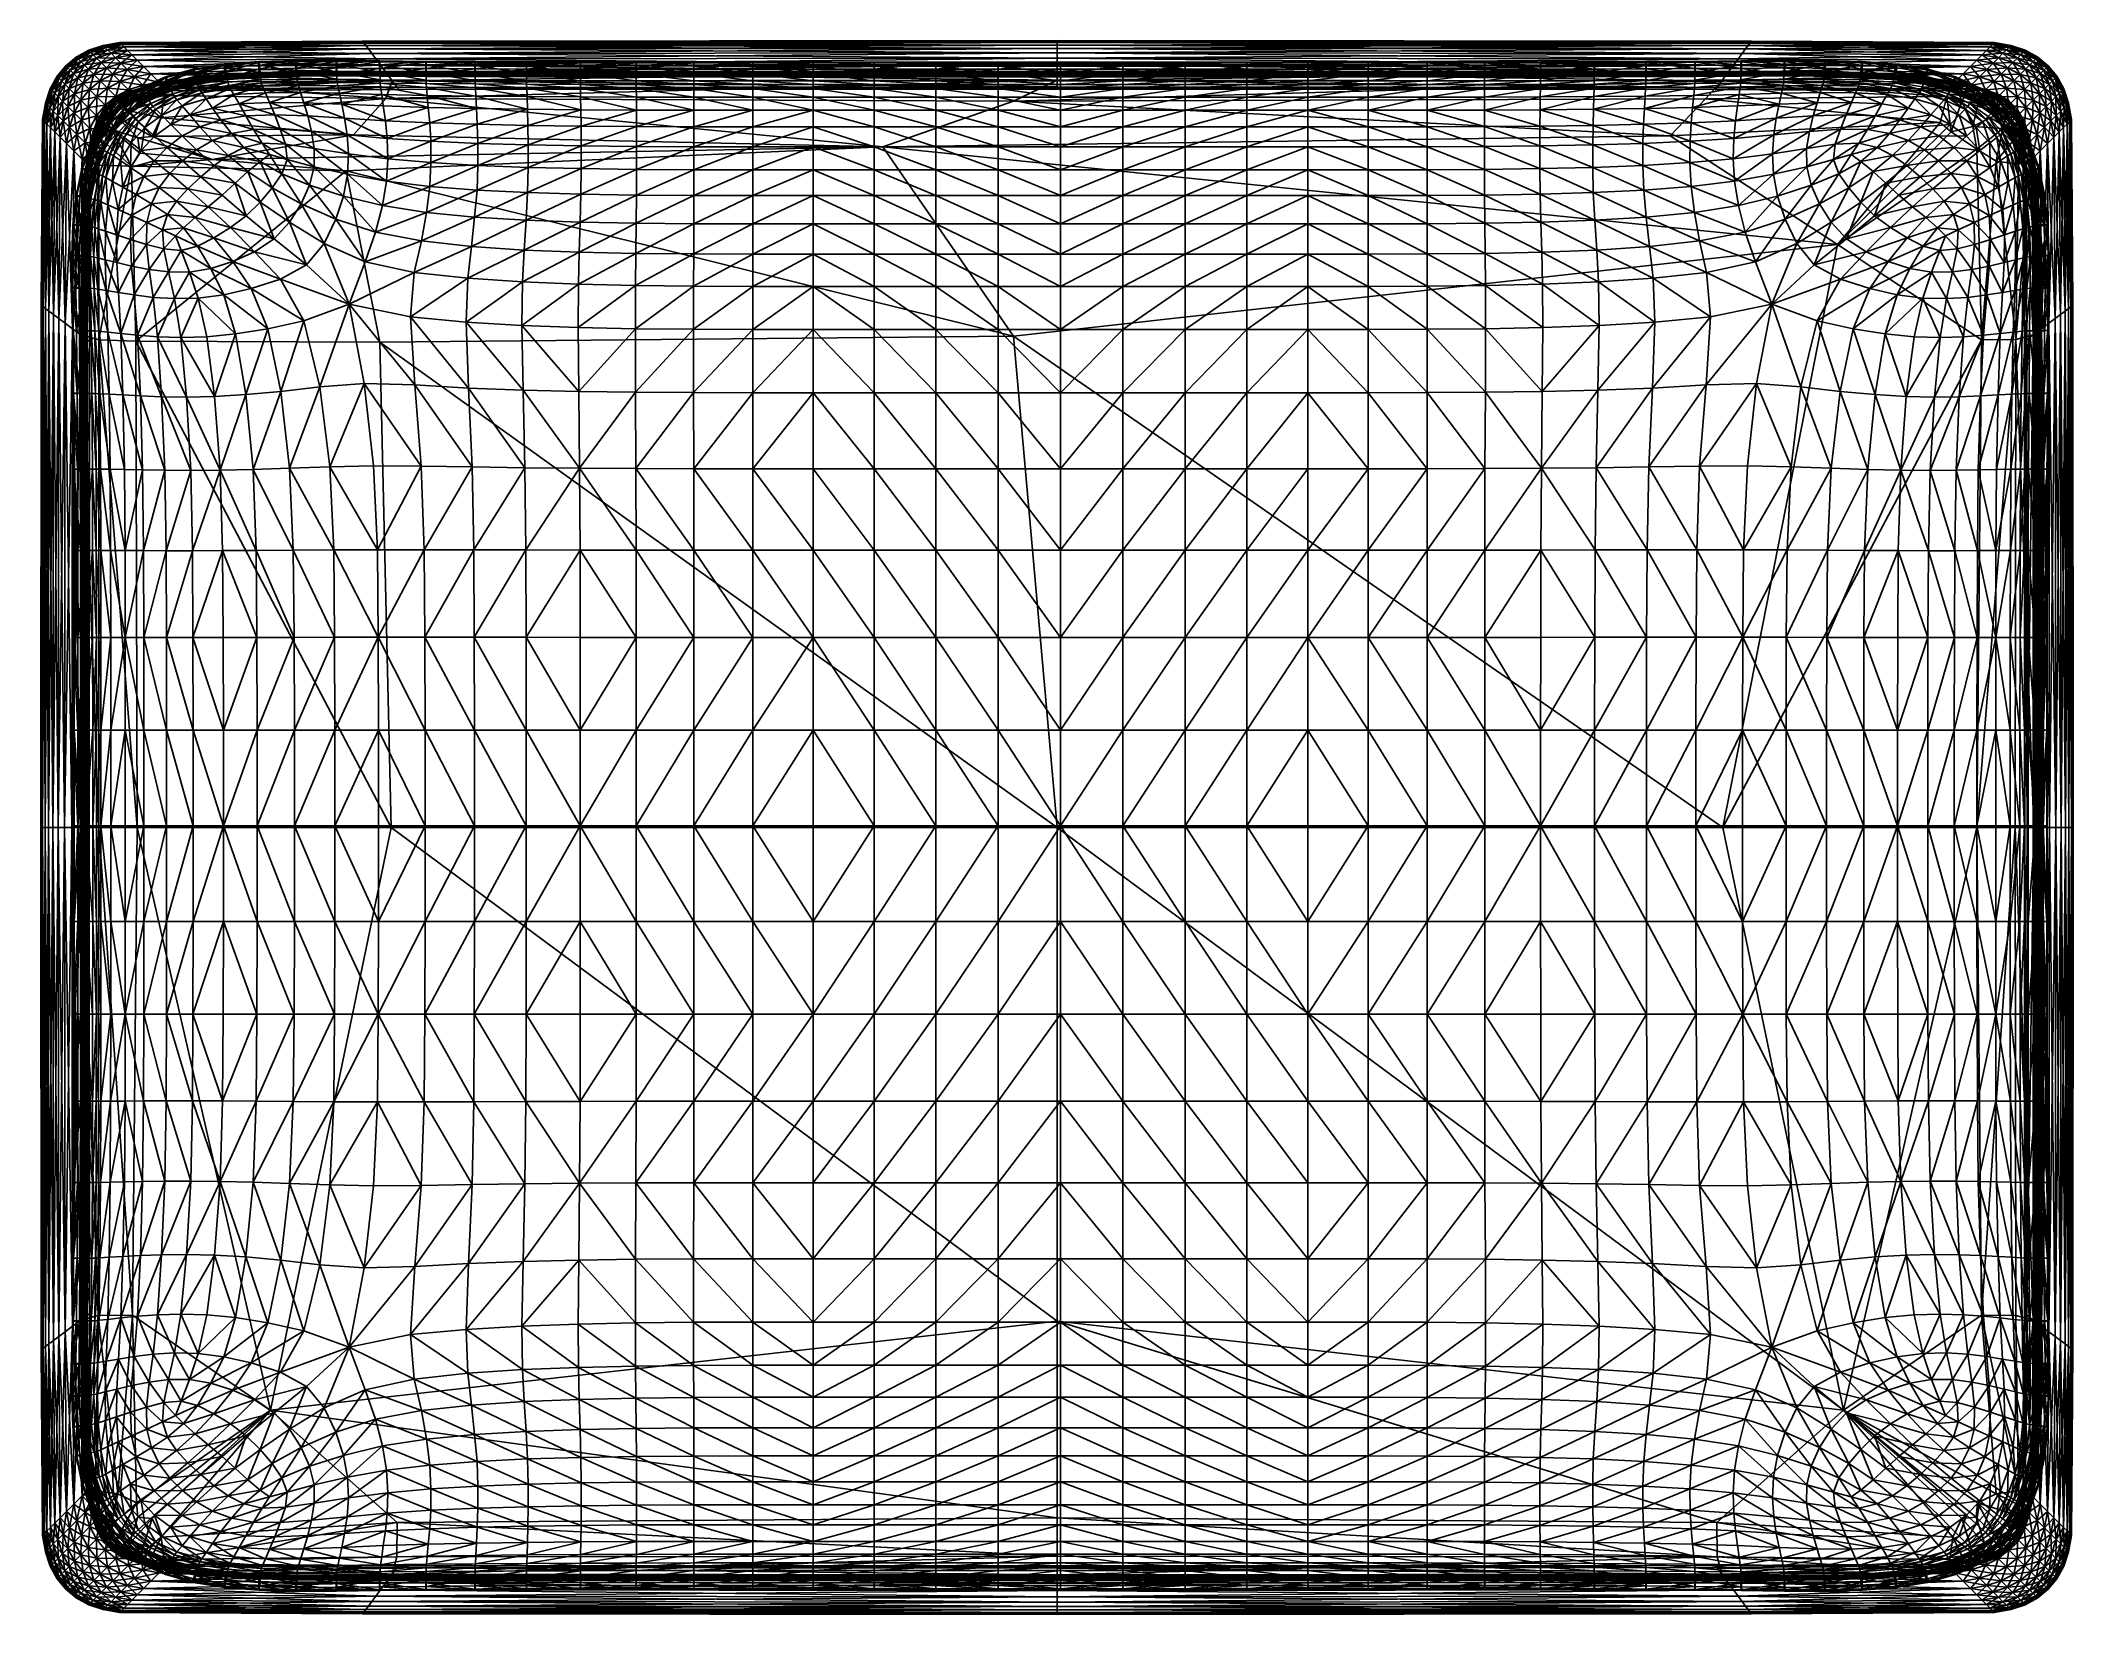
# Model space of a CAD drawing. Header units: centimetres. Extents: x -270 to 270, y -209 to 209.
import ezdxf

# ---------------------------------------------------------------- set-up
doc = ezdxf.new("R2010")
doc.units = ezdxf.units.CM
doc.layers.add('fabric', color=7, linetype='Continuous', true_color=0xe158c7)
doc.layers.add('wood', color=7, linetype='Continuous', true_color=0xe158c7)

msp = doc.modelspace()

# ---------------------------------------------------------------- meshes
at = {"layer": 'fabric', "color": 146, "true_color": 0x086e87}
mesh = msp.add_polyface(dxfattribs=at)
corners = [(-235.13, 198.35, 98.36), (-241.91, 196.79, 98.36), (-241.91, 196.79, 123.42), (-235.13, 198.35, 123.42), (-235.13, 198.35, 69.64), (-241.91, 196.79, 69.64), (-235.13, 198.35, 38.37), (-241.91, 196.79, 38.37), (-235.13, 198.35, 5.68), (-241.91, 196.79, 5.68), (-235.13, 198.35, -89.73), (-241.91, 196.79, -89.73), (-241.91, 196.79, -59.48), (-235.13, 198.35, -59.49), (-235.13, 198.35, -116.92), (-241.91, 196.79, -116.92), (-235.13, 198.35, -27.31), (-241.91, 196.79, -27.31), (-235.13, 198.35, -139.94), (-241.91, 196.79, -139.94), (-235.51, 198.24, -161.38), (-242.22, 196.7, -161.38), (-236.63, 197.91, -183.8), (-243.14, 196.45, -183.8), (-229.59, 198.58, -206.73), (-238.13, 197.47, -206.73), (-235.13, 198.35, 143.7), (-241.91, 196.79, 143.71), (-241.16, 196.67, 159.78), (-234.36, 198.26, 159.77), (-236.81, 199.36, 188.24), (-243.35, 196.39, 188.35), (-242.72, 195.57, 190.03), (-236.31, 198.48, 189.94), (-236.88, 199.09, 186.57), (-243.36, 196.17, 186.68), (-229.4, 201.43, 188.13), (-229.49, 201.14, 186.47), (-236.3, 197.48, 186.07), (-242.52, 194.71, 186.14), (-235.56, 196.66, 190.55), (-232.06, 198, 172.2), (-238.92, 196.3, 172.2)]
mesh.append_faces([[corners[k] for k in face] for face in [(0, 1, 2), (2, 3, 0), (1, 0, 4), (4, 5, 1), (6, 7, 5), (5, 4, 6), (7, 6, 8), (8, 9, 7), (10, 11, 12), (12, 13, 10), (11, 10, 14), (14, 15, 11), (16, 17, 9), (9, 8, 16), (17, 16, 13), (13, 12, 17), (18, 19, 15), (15, 14, 18), (19, 18, 20), (20, 21, 19), (22, 23, 21), (21, 20, 22), (24, 25, 22), (23, 22, 25), (26, 27, 28), (28, 29, 26), (27, 26, 3), (3, 2, 27), (30, 31, 32), (32, 33, 30), (31, 30, 34), (34, 35, 31), (36, 30, 33), (37, 34, 30), (34, 38, 39), (38, 34, 37), (40, 33, 32), (41, 29, 28), (28, 42, 41)]], dxfattribs={"vtx2": -1, "color": 146})
mesh = msp.add_polyface(dxfattribs=at)
corners = [(-226.19, 199.57, 98.36), (-235.13, 198.35, 98.36), (-235.13, 198.35, 123.42), (-226.19, 199.57, 123.42), (-226.19, 199.57, 69.64), (-235.13, 198.35, 69.64), (-226.19, 199.57, 38.37), (-235.13, 198.35, 38.37), (-226.19, 199.57, 5.68), (-235.13, 198.35, 5.68), (-226.19, 199.57, -89.73), (-235.13, 198.35, -89.73), (-235.13, 198.35, -59.49), (-226.19, 199.57, -59.49), (-226.19, 199.57, -116.92), (-235.13, 198.35, -116.92), (-226.19, 199.57, -27.31), (-235.13, 198.35, -27.31), (-226.19, 199.57, -139.94), (-235.13, 198.35, -139.94), (-226.61, 199.45, -161.38), (-235.51, 198.24, -161.38), (-227.89, 199.07, -183.8), (-236.63, 197.91, -183.8), (-229.59, 198.58, -206.73), (-226.19, 199.57, 143.7), (-235.13, 198.35, 143.7), (-234.36, 198.26, 159.77), (-225.55, 199.48, 159.77), (-235.7, 195.84, 185.7), (-228.75, 197.71, 185.67), (-228.77, 197.34, 184.46), (-235.67, 195.51, 184.47), (-229.7, 197.66, 180.56), (-236.31, 198.48, 189.94), (-229.02, 200.51, 189.84), (-229.4, 201.43, 188.13), (-236.81, 199.36, 188.24), (-229.49, 201.14, 186.47), (-229.13, 199.44, 186), (-236.3, 197.48, 186.07), (-228.51, 198.6, 190.5), (-235.56, 196.66, 190.55), (-228.03, 196.72, 191.01), (-232.06, 198, 172.2), (-223.62, 199.22, 172.2), (-238.92, 196.3, 172.2)]
mesh.append_faces([[corners[k] for k in face] for face in [(0, 1, 2), (2, 3, 0), (1, 0, 4), (4, 5, 1), (6, 7, 5), (5, 4, 6), (7, 6, 8), (8, 9, 7), (10, 11, 12), (12, 13, 10), (11, 10, 14), (14, 15, 11), (16, 17, 9), (9, 8, 16), (17, 16, 13), (13, 12, 17), (18, 19, 15), (15, 14, 18), (19, 18, 20), (20, 21, 19), (22, 23, 21), (21, 20, 22), (23, 22, 24), (25, 26, 27), (27, 28, 25), (26, 25, 3), (3, 2, 26), (29, 30, 31), (32, 31, 33), (34, 35, 36), (37, 36, 38), (39, 30, 29), (29, 40, 39), (38, 39, 40), (41, 35, 34), (34, 42, 41), (43, 41, 42), (27, 44, 45), (45, 28, 27), (33, 44, 46)]], dxfattribs={"vtx2": -1, "color": 146})
mesh = msp.add_polyface(dxfattribs=at)
corners = [(-215.13, 200.31, -116.92), (-226.19, 199.57, -116.92), (-226.19, 199.57, -89.73), (-215.13, 200.31, -89.73), (-226.19, 199.57, -59.49), (-215.13, 200.31, -59.48), (-226.19, 199.57, -27.31), (-215.13, 200.31, -27.31), (-226.19, 199.57, 5.68), (-215.13, 200.31, 69.64), (-226.19, 199.57, 69.64), (-226.19, 199.57, 98.36), (-215.13, 200.31, 98.36), (-226.19, 199.57, 123.42), (-215.13, 200.31, 5.68), (-226.19, 199.57, 38.37), (-215.13, 200.31, 38.37), (-227.89, 199.07, -183.8), (-216.91, 199.77, -183.8), (-218.7, 199.24, -206.73), (-229.59, 198.58, -206.73), (-226.61, 199.45, -161.38), (-215.58, 200.17, -161.38), (-226.19, 199.57, -139.94), (-215.13, 200.31, -139.94), (-215.13, 200.31, 123.42), (-226.19, 199.57, 143.7), (-215.13, 200.31, 143.71), (-225.55, 199.48, 159.77), (-214.76, 200.21, 159.78), (-223.62, 199.22, 172.2), (-213.65, 199.94, 172.2), (-221.65, 198.88, 180.56), (-227.73, 195.88, 192.29), (-220.04, 197.07, 192.3), (-220.26, 197.92, 191.01), (-228.03, 196.72, 191.01), (-220.88, 198.55, 184.46), (-228.77, 197.34, 184.46), (-228.75, 197.71, 185.67), (-220.83, 198.93, 185.66), (-229.7, 197.66, 180.56), (-221.13, 202.74, 188.05), (-229.4, 201.43, 188.13), (-229.02, 200.51, 189.84), (-220.85, 201.81, 189.79), (-221.24, 202.44, 186.4), (-229.49, 201.14, 186.47), (-229.13, 199.44, 186), (-221.05, 200.7, 185.96), (-228.51, 198.6, 190.5), (-220.54, 199.85, 190.48), (-232.06, 198, 172.2)]
mesh.append_faces([[corners[k] for k in face] for face in [(0, 1, 2), (3, 2, 4), (5, 4, 6), (7, 6, 8), (9, 10, 11), (12, 11, 13), (14, 8, 15), (16, 15, 10), (17, 18, 19), (19, 20, 17), (18, 17, 21), (21, 22, 18), (23, 24, 22), (22, 21, 23), (24, 23, 1), (25, 13, 26), (27, 26, 28), (29, 28, 30), (31, 30, 32), (33, 34, 35), (35, 36, 33), (37, 38, 39), (39, 40, 37), (38, 37, 32), (32, 41, 38), (42, 43, 44), (44, 45, 42), (43, 42, 46), (46, 47, 43), (48, 47, 46), (46, 49, 48), (39, 48, 49), (49, 40, 39), (50, 36, 35), (35, 51, 50), (44, 50, 51), (51, 45, 44), (52, 41, 32), (32, 30, 52)]], dxfattribs={"vtx2": -1, "color": 146})
mesh = msp.add_polyface(dxfattribs=at)
corners = [(-203.25, 200.67, -116.92), (-215.13, 200.31, -116.92), (-215.13, 200.31, -89.73), (-226.19, 199.57, -89.73), (-226.19, 199.57, -59.49), (-215.13, 200.31, -59.48), (-203.25, 200.67, -89.73), (-203.25, 200.67, -59.48), (-215.13, 200.31, -27.31), (-226.19, 199.57, -27.31), (-226.19, 199.57, 5.68), (-215.13, 200.31, 5.68), (-203.25, 200.67, -27.3), (-226.19, 199.57, 98.36), (-215.13, 200.31, 98.36), (-215.13, 200.31, 69.64), (-226.19, 199.57, 123.42), (-215.13, 200.31, 123.42), (-226.19, 199.57, 38.37), (-215.13, 200.31, 38.37), (-226.19, 199.57, 69.64), (-206.8, 199.57, -206.73), (-218.7, 199.24, -206.73), (-216.91, 199.77, -183.8), (-205.02, 200.12, -183.8), (-215.58, 200.17, -161.38), (-203.69, 200.54, -161.38), (-215.13, 200.31, -139.94), (-226.19, 199.57, -116.92), (-226.19, 199.57, 143.7), (-215.13, 200.31, 143.71), (-225.55, 199.48, 159.77), (-214.76, 200.21, 159.78), (-223.62, 199.22, 172.2), (-213.65, 199.94, 172.2), (-221.65, 198.88, 180.56), (-212.5, 199.58, 180.58), (-220.88, 198.55, 184.46), (-212.02, 199.24, 184.48), (-220.83, 198.93, 185.66), (-211.96, 199.62, 185.68), (-220.04, 197.07, 192.3), (-211.37, 197.69, 192.34), (-211.51, 198.56, 191.05), (-220.26, 197.92, 191.01), (-219.61, 196.3, 194.26), (-211.03, 196.9, 194.31), (-221.13, 202.74, 188.05), (-212.03, 203.45, 188.06), (-212.14, 203.16, 186.4), (-221.24, 202.44, 186.4), (-220.85, 201.81, 189.79), (-211.84, 202.49, 189.8), (-212.06, 201.4, 185.97), (-221.05, 200.7, 185.96), (-211.67, 200.51, 190.5), (-220.54, 199.85, 190.48)]
mesh.append_faces([[corners[k] for k in face] for face in [(0, 1, 2), (3, 2, 1), (4, 5, 2), (6, 2, 5), (7, 5, 8), (9, 8, 5), (10, 11, 8), (12, 8, 11), (13, 14, 15), (16, 17, 14), (18, 19, 11), (20, 15, 19), (21, 22, 23), (24, 23, 25), (26, 25, 27), (28, 1, 27), (29, 30, 17), (31, 32, 30), (33, 34, 32), (35, 36, 34), (37, 38, 36), (36, 35, 37), (38, 37, 39), (39, 40, 38), (41, 42, 43), (43, 44, 41), (42, 41, 45), (45, 46, 42), (47, 48, 49), (49, 50, 47), (48, 47, 51), (51, 52, 48), (53, 40, 39), (39, 54, 53), (49, 53, 54), (54, 50, 49), (55, 52, 51), (51, 56, 55), (43, 55, 56), (56, 44, 43)]], dxfattribs={"vtx2": -1, "color": 146})
mesh = msp.add_polyface(dxfattribs=at)
corners = [(-215.13, 200.31, -89.73), (-203.25, 200.67, -89.73), (-203.25, 200.67, -116.92), (-215.13, 200.31, -59.48), (-203.25, 200.67, -59.48), (-215.13, 200.31, -27.31), (-203.25, 200.67, -27.3), (-215.13, 200.31, 5.68), (-203.25, 200.67, 5.69), (-215.13, 200.31, 98.36), (-203.25, 200.67, 98.37), (-203.25, 200.67, 69.64), (-215.13, 200.31, 69.64), (-215.13, 200.31, 123.42), (-203.25, 200.67, 123.43), (-215.13, 200.31, 38.37), (-203.25, 200.67, 38.38), (-195.24, 199.68, -206.73), (-206.8, 199.57, -206.73), (-205.02, 200.12, -183.8), (-193.53, 200.24, -183.8), (-203.69, 200.54, -161.38), (-216.91, 199.77, -183.8), (-215.58, 200.17, -161.38), (-192.25, 200.66, -161.38), (-203.25, 200.67, -139.94), (-215.13, 200.31, -139.94), (-215.13, 200.31, -116.92), (-215.13, 200.31, 143.71), (-203.25, 200.67, 143.72), (-214.76, 200.21, 159.78), (-203.13, 200.58, 159.79), (-213.65, 199.94, 172.2), (-202.8, 200.28, 172.22), (-212.5, 199.58, 180.58), (-202.43, 199.91, 180.6), (-212.03, 203.45, 188.06), (-202.12, 203.71, 188.11), (-202.22, 203.44, 186.46), (-212.14, 203.16, 186.4), (-211.84, 202.49, 189.8), (-201.99, 202.74, 189.85), (-212.06, 201.4, 185.97), (-202.21, 201.69, 186.02), (-211.96, 199.62, 185.68), (-202.18, 199.91, 185.73), (-201.84, 198.79, 191.1), (-201.91, 200.75, 190.55), (-211.67, 200.51, 190.5)]
mesh.append_faces([[corners[k] for k in face] for face in [(0, 1, 2), (3, 4, 1), (5, 6, 4), (7, 8, 6), (9, 10, 11), (11, 12, 9), (10, 9, 13), (13, 14, 10), (15, 16, 8), (8, 7, 15), (16, 15, 12), (12, 11, 16), (17, 18, 19), (20, 19, 21), (22, 19, 18), (23, 21, 19), (24, 21, 25), (26, 25, 21), (25, 26, 27), (27, 2, 25), (28, 29, 14), (14, 13, 28), (29, 28, 30), (30, 31, 29), (32, 33, 31), (31, 30, 32), (33, 32, 34), (34, 35, 33), (36, 37, 38), (38, 39, 36), (37, 36, 40), (40, 41, 37), (42, 39, 38), (38, 43, 42), (44, 42, 43), (43, 45, 44), (46, 47, 48), (40, 48, 47), (47, 41, 40)]], dxfattribs={"vtx2": -1, "color": 146})
mesh = msp.add_polyface(dxfattribs=at)
corners = [(-191.02, 196.96, 194.5), (-201.49, 197.06, 194.39), (-200.93, 195.22, 197.01), (-190.62, 195.01, 197.16), (-200.11, 192.5, 199.83), (-210.3, 195.16, 196.88), (-211.03, 196.9, 194.31), (-209.21, 192.59, 199.65), (-202.24, 199.55, 184.51), (-191.57, 199.6, 184.56), (-191.65, 199.98, 180.64), (-202.18, 199.91, 185.73), (-212.02, 199.24, 184.48), (-202.43, 199.91, 180.6), (-212.5, 199.58, 180.58), (-211.96, 199.62, 185.68), (-199.05, 189, 202.44), (-189.24, 188.39, 202.74), (-198.03, 184.88, 204.81), (-188.55, 183.97, 205.23), (-206.32, 185.48, 204.46), (-207.82, 189.28, 202.2), (-215.51, 189, 202.04), (-204.91, 181.45, 206.36), (-213.42, 185.42, 204.23), (-211.11, 181.72, 206.03), (-204.47, 177.41, 207.89), (-209.15, 178.71, 207.22), (-197.32, 175.51, 208.7), (-197.3, 180.33, 206.91), (-205.89, 173.6, 209.02), (-198.53, 170.58, 210.15), (-211.7, 176.88, 207.7), (-191.27, 198.76, 191.17), (-201.84, 198.79, 191.1), (-201.74, 197.91, 192.41), (-191.21, 197.86, 192.49), (-211.37, 197.69, 192.34), (-211.51, 198.56, 191.05), (-201.91, 200.75, 190.55), (-211.67, 200.51, 190.5)]
mesh.append_faces([[corners[k] for k in face] for face in [(0, 1, 2), (3, 2, 4), (5, 2, 1), (1, 6, 5), (2, 5, 7), (7, 4, 2), (8, 9, 10), (9, 8, 11), (12, 8, 13), (13, 14, 12), (8, 12, 15), (15, 11, 8), (4, 16, 17), (16, 18, 19), (20, 21, 22), (21, 20, 18), (18, 16, 21), (7, 21, 16), (16, 4, 7), (23, 20, 24), (24, 25, 23), (26, 23, 25), (25, 27, 26), (23, 26, 28), (28, 29, 23), (20, 23, 29), (29, 18, 20), (26, 30, 31), (31, 28, 26), (30, 26, 27), (27, 32, 30), (33, 34, 35), (36, 35, 1), (37, 35, 34), (34, 38, 37), (35, 37, 6), (6, 1, 35), (39, 34, 33), (40, 38, 34)]], dxfattribs={"vtx2": -1, "color": 146})
mesh = msp.add_polyface(dxfattribs=at)
corners = [(-203.25, 200.67, -89.73), (-191.82, 200.8, -89.72), (-191.82, 200.8, -116.92), (-203.25, 200.67, -116.92), (-203.25, 200.67, -59.48), (-191.82, 200.8, -59.48), (-203.25, 200.67, -27.3), (-191.82, 200.8, -27.3), (-203.25, 200.67, 5.69), (-191.82, 200.8, 5.69), (-203.25, 200.67, 98.37), (-191.82, 200.8, 98.38), (-191.82, 200.8, 69.65), (-203.25, 200.67, 69.64), (-203.25, 200.67, 123.43), (-191.82, 200.8, 123.45), (-203.25, 200.67, 38.38), (-191.82, 200.8, 38.38), (-205.02, 200.12, -183.8), (-193.53, 200.24, -183.8), (-195.24, 199.68, -206.73), (-203.69, 200.54, -161.38), (-192.25, 200.66, -161.38), (-203.25, 200.67, -139.94), (-191.82, 200.8, -139.94), (-203.25, 200.67, 143.72), (-191.82, 200.8, 143.73), (-203.13, 200.58, 159.79), (-191.8, 200.69, 159.81), (-202.8, 200.28, 172.22), (-191.74, 200.38, 172.25), (-202.43, 199.91, 180.6), (-191.65, 199.98, 180.64), (-202.24, 199.55, 184.51), (-202.18, 199.91, 185.73), (-191.52, 199.94, 185.79), (-191.57, 199.6, 184.56), (-202.12, 203.71, 188.11), (-191.41, 203.71, 188.2), (-191.49, 203.46, 186.54), (-202.22, 203.44, 186.46), (-201.99, 202.74, 189.85), (-191.32, 202.71, 189.94), (-191.51, 201.72, 186.09), (-202.21, 201.69, 186.02), (-201.91, 200.75, 190.55), (-191.29, 200.72, 190.63)]
mesh.append_faces([[corners[k] for k in face] for face in [(0, 1, 2), (2, 3, 0), (1, 0, 4), (4, 5, 1), (6, 7, 5), (5, 4, 6), (7, 6, 8), (8, 9, 7), (10, 11, 12), (12, 13, 10), (11, 10, 14), (14, 15, 11), (16, 17, 9), (9, 8, 16), (17, 16, 13), (13, 12, 17), (18, 19, 20), (21, 22, 19), (23, 24, 22), (24, 23, 3), (3, 2, 24), (25, 26, 15), (15, 14, 25), (26, 25, 27), (27, 28, 26), (29, 30, 28), (28, 27, 29), (30, 29, 31), (31, 32, 30), (32, 31, 33), (34, 35, 36), (37, 38, 39), (39, 40, 37), (38, 37, 41), (41, 42, 38), (43, 35, 34), (34, 44, 43), (39, 43, 44), (44, 40, 39), (41, 45, 46)]], dxfattribs={"vtx2": -1, "color": 146})
mesh = msp.add_polyface(dxfattribs=at)
corners = [(-191.82, 200.8, -89.72), (-180.23, 200.8, -89.72), (-180.23, 200.8, -116.92), (-191.82, 200.8, -116.92), (-191.82, 200.8, -59.48), (-180.23, 200.8, -59.48), (-191.82, 200.8, -27.3), (-180.23, 200.8, -27.3), (-191.82, 200.8, 5.69), (-180.23, 200.8, 5.7), (-191.82, 200.8, 98.38), (-180.23, 200.8, 98.39), (-180.23, 200.8, 69.66), (-191.82, 200.8, 69.65), (-191.82, 200.8, 123.45), (-180.23, 200.8, 123.46), (-191.82, 200.8, 38.38), (-180.23, 200.8, 38.39), (-193.53, 200.24, -183.8), (-181.84, 200.24, -183.8), (-183.44, 199.68, -206.73), (-195.24, 199.68, -206.73), (-192.25, 200.66, -161.38), (-180.63, 200.66, -161.37), (-191.82, 200.8, -139.94), (-180.23, 200.8, -139.94), (-191.82, 200.8, 143.73), (-180.23, 200.8, 143.75), (-191.8, 200.69, 159.81), (-180.22, 200.69, 159.83), (-191.74, 200.38, 172.25), (-180.17, 200.36, 172.28), (-191.65, 199.98, 180.64), (-180.11, 199.93, 180.68), (-191.57, 199.6, 184.56), (-179.97, 203.35, 186.63), (-191.49, 203.46, 186.54), (-191.41, 203.71, 188.2), (-179.91, 203.58, 188.29), (-191.32, 202.71, 189.94), (-191.51, 201.72, 186.09), (-191.52, 199.94, 185.79), (-180, 201.62, 186.17), (-191.29, 200.72, 190.63), (-179.84, 200.57, 190.71), (-201.99, 202.74, 189.85), (-191.27, 198.76, 191.17), (-201.91, 200.75, 190.55)]
mesh.append_faces([[corners[k] for k in face] for face in [(0, 1, 2), (2, 3, 0), (1, 0, 4), (4, 5, 1), (6, 7, 5), (5, 4, 6), (7, 6, 8), (8, 9, 7), (10, 11, 12), (12, 13, 10), (11, 10, 14), (14, 15, 11), (16, 17, 9), (9, 8, 16), (17, 16, 13), (13, 12, 17), (18, 19, 20), (20, 21, 18), (19, 18, 22), (22, 23, 19), (24, 25, 23), (23, 22, 24), (25, 24, 3), (3, 2, 25), (26, 27, 15), (15, 14, 26), (27, 26, 28), (28, 29, 27), (30, 31, 29), (29, 28, 30), (31, 30, 32), (33, 32, 34), (35, 36, 37), (38, 37, 39), (40, 36, 35), (41, 40, 42), (39, 43, 44), (43, 39, 45), (46, 43, 47)]], dxfattribs={"vtx2": -1, "color": 146})
mesh = msp.add_polyface(dxfattribs=at)
corners = [(-166.64, 187.17, 203.31), (-178.42, 187.7, 203.05), (-177.97, 183, 205.64), (-167.01, 191.26, 200.46), (-178.97, 191.63, 200.26), (-166.3, 176.59, 208.49), (-177.8, 177.61, 208.02), (-178.13, 171.64, 210.17), (-166.36, 182.25, 206), (-190.62, 195.01, 197.16), (-179.39, 194.69, 197.31), (-179.67, 196.75, 194.61), (-191.02, 196.96, 194.5), (-200.93, 195.22, 197.01), (-200.11, 192.5, 199.83), (-190.01, 192.11, 200.04), (-191.57, 199.6, 184.56), (-180.06, 199.53, 184.62), (-180.11, 199.93, 180.68), (-191.52, 199.94, 185.79), (-180.01, 199.86, 185.86), (-189.24, 188.39, 202.74), (-188.55, 183.97, 205.23), (-199.05, 189, 202.44), (-188.2, 178.96, 207.48), (-198.03, 184.88, 204.81), (-197.3, 180.33, 206.91), (-188.45, 173.49, 209.47), (-197.32, 175.51, 208.7), (-167.29, 194.44, 197.45), (-179.84, 198.61, 191.25), (-179.8, 197.7, 192.57), (-167.56, 197.57, 192.64), (-167.48, 196.58, 194.71), (-191.21, 197.86, 192.49), (-191.27, 198.76, 191.17), (-201.74, 197.91, 192.41), (-201.49, 197.06, 194.39), (-167.73, 199.48, 184.67), (-179.84, 200.57, 190.71), (-167.59, 198.5, 191.32), (-191.29, 200.72, 190.63)]
mesh.append_faces([[corners[k] for k in face] for face in [(0, 1, 2), (3, 4, 1), (5, 6, 7), (8, 2, 6), (9, 10, 11), (11, 12, 9), (13, 9, 12), (14, 15, 9), (10, 9, 15), (15, 4, 10), (16, 17, 18), (17, 16, 19), (19, 20, 17), (21, 15, 14), (22, 21, 23), (21, 22, 2), (2, 1, 21), (15, 21, 1), (1, 4, 15), (24, 22, 25), (25, 26, 24), (27, 24, 26), (26, 28, 27), (24, 27, 7), (7, 6, 24), (22, 24, 6), (6, 2, 22), (11, 10, 29), (10, 4, 3), (30, 31, 32), (31, 11, 33), (34, 31, 30), (30, 35, 34), (36, 34, 35), (37, 12, 34), (31, 34, 12), (12, 11, 31), (38, 17, 20), (39, 30, 40), (41, 35, 30)]], dxfattribs={"vtx2": -1, "color": 146})
mesh = msp.add_polyface(dxfattribs=at)
corners = [(-167.85, 200.8, -139.94), (-180.23, 200.8, -139.94), (-180.23, 200.8, -116.92), (-167.85, 200.8, -116.91), (-168.22, 200.66, -161.37), (-180.63, 200.66, -161.37), (-169.35, 200.24, -183.8), (-181.84, 200.24, -183.8), (-170.84, 199.68, -206.73), (-183.44, 199.68, -206.73), (-191.65, 199.98, 180.64), (-180.11, 199.93, 180.68), (-180.17, 200.36, 172.28), (-167.85, 200.8, 98.41), (-167.85, 200.8, 69.68), (-180.23, 200.8, 69.66), (-180.23, 200.8, 98.39), (-180.23, 200.8, 123.46), (-167.85, 200.8, 123.48), (-167.85, 200.8, 38.4), (-167.85, 200.8, 5.71), (-180.23, 200.8, 5.7), (-180.23, 200.8, 38.39), (-167.85, 200.8, -89.72), (-180.23, 200.8, -89.72), (-167.85, 200.8, -59.47), (-180.23, 200.8, -59.48), (-167.85, 200.8, -27.29), (-180.23, 200.8, -27.3), (-180.23, 200.8, 143.75), (-167.85, 200.8, 143.76), (-180.22, 200.69, 159.83), (-167.84, 200.68, 159.85), (-167.81, 200.34, 172.31), (-167.77, 199.9, 180.72), (-180.06, 199.53, 184.62), (-191.41, 203.71, 188.2), (-179.91, 203.58, 188.29), (-179.97, 203.35, 186.63), (-191.32, 202.71, 189.94), (-179.85, 202.57, 190.03), (-167.62, 203.48, 188.37), (-167.66, 203.27, 186.7), (-180, 201.62, 186.17), (-191.51, 201.72, 186.09), (-180.01, 199.86, 185.86), (-191.52, 199.94, 185.79), (-167.68, 201.54, 186.24), (-179.84, 200.57, 190.71), (-167.58, 200.46, 190.78), (-179.84, 198.61, 191.25), (-191.29, 200.72, 190.63)]
mesh.append_faces([[corners[k] for k in face] for face in [(0, 1, 2), (2, 3, 0), (1, 0, 4), (4, 5, 1), (6, 7, 5), (5, 4, 6), (7, 6, 8), (8, 9, 7), (10, 11, 12), (13, 14, 15), (15, 16, 13), (16, 17, 18), (19, 20, 21), (21, 22, 19), (14, 19, 22), (22, 15, 14), (23, 3, 2), (2, 24, 23), (25, 23, 24), (24, 26, 25), (27, 25, 26), (26, 28, 27), (20, 27, 28), (28, 21, 20), (17, 29, 30), (29, 31, 32), (31, 12, 33), (12, 11, 34), (34, 11, 35), (36, 37, 38), (39, 40, 37), (41, 37, 40), (42, 38, 37), (38, 43, 44), (43, 45, 46), (45, 43, 47), (43, 38, 42), (40, 48, 49), (50, 48, 51), (48, 40, 39)]], dxfattribs={"vtx2": -1, "color": 146})
mesh = msp.add_polyface(dxfattribs=at)
corners = [(-154.74, 200.8, -139.94), (-167.85, 200.8, -139.94), (-167.85, 200.8, -116.91), (-155.09, 200.66, -161.37), (-168.22, 200.66, -161.37), (-156.12, 200.24, -183.8), (-169.35, 200.24, -183.8), (-157.5, 199.68, -206.73), (-170.84, 199.68, -206.73), (-167.85, 200.8, 98.41), (-167.85, 200.8, 123.48), (-154.74, 200.8, 123.49), (-167.85, 200.8, 69.68), (-154.74, 200.8, 98.42), (-180.23, 200.8, 98.39), (-167.85, 200.8, 38.4), (-154.74, 200.8, 69.69), (-167.85, 200.8, 5.71), (-154.74, 200.8, 38.41), (-154.74, 200.8, 5.71), (-167.85, 200.8, -89.72), (-167.85, 200.8, -59.47), (-154.74, 200.8, -59.47), (-154.74, 200.8, -89.72), (-167.85, 200.8, -27.29), (-154.74, 200.8, -27.29), (-167.85, 200.8, 143.76), (-180.23, 200.8, 123.46), (-167.84, 200.68, 159.85), (-180.23, 200.8, 143.75), (-154.74, 200.68, 159.87), (-154.74, 200.8, 143.78), (-167.81, 200.34, 172.31), (-180.22, 200.69, 159.83), (-167.77, 199.9, 180.72), (-180.17, 200.36, 172.28), (-154.69, 199.87, 180.75), (-154.72, 200.33, 172.33), (-179.85, 202.57, 190.03), (-167.58, 202.46, 190.1), (-167.62, 203.48, 188.37), (-154.6, 203.41, 188.42), (-154.62, 203.2, 186.76), (-167.66, 203.27, 186.7), (-179.91, 203.58, 188.29), (-167.68, 201.54, 186.24), (-167.7, 199.79, 185.92), (-180.01, 199.86, 185.86), (-180, 201.62, 186.17), (-154.64, 201.49, 186.3), (-167.58, 200.46, 190.78), (-154.57, 200.38, 190.84), (-167.59, 198.5, 191.32), (-179.84, 200.57, 190.71)]
mesh.append_faces([[corners[k] for k in face] for face in [(0, 1, 2), (1, 0, 3), (3, 4, 1), (5, 6, 4), (4, 3, 5), (6, 5, 7), (7, 8, 6), (9, 10, 11), (12, 9, 13), (10, 9, 14), (15, 12, 16), (17, 15, 18), (18, 19, 17), (20, 21, 22), (22, 23, 20), (2, 20, 23), (24, 17, 19), (19, 25, 24), (21, 24, 25), (25, 22, 21), (26, 10, 27), (28, 26, 29), (26, 28, 30), (10, 26, 31), (32, 28, 33), (34, 32, 35), (32, 34, 36), (28, 32, 37), (38, 39, 40), (41, 40, 39), (42, 43, 40), (44, 40, 43), (45, 46, 47), (43, 45, 48), (45, 43, 42), (46, 45, 49), (39, 50, 51), (50, 39, 38), (52, 50, 53)]], dxfattribs={"vtx2": -1, "color": 146})
mesh = msp.add_polyface(dxfattribs=at)
corners = [(-177.97, 183, 205.64), (-166.36, 182.25, 206), (-166.64, 187.17, 203.31), (-153.99, 186.76, 203.54), (-153.82, 181.7, 206.3), (-154.22, 190.97, 200.63), (-167.01, 191.26, 200.46), (-178.42, 187.7, 203.05), (-140.55, 186.48, 203.74), (-140.68, 190.77, 200.77), (-153.81, 175.85, 208.89), (-166.3, 176.59, 208.49), (-166.62, 170.26, 210.77), (-177.8, 177.61, 208.02), (-167.29, 194.44, 197.45), (-154.39, 194.25, 197.57), (-167.48, 196.58, 194.71), (-154.51, 196.46, 194.79), (-179.67, 196.75, 194.61), (-179.39, 194.69, 197.31), (-167.56, 197.57, 192.64), (-154.56, 197.48, 192.71), (-167.59, 198.5, 191.32), (-154.58, 198.41, 191.38), (-179.84, 198.61, 191.25), (-179.8, 197.7, 192.57), (-140.78, 194.11, 197.67), (-140.88, 197.41, 192.77), (-140.85, 196.37, 194.87), (-180.01, 199.86, 185.86), (-167.7, 199.79, 185.92), (-167.73, 199.48, 184.67), (-154.67, 199.44, 184.71), (-154.65, 199.74, 185.97), (-154.69, 199.87, 180.75), (-167.77, 199.9, 180.72), (-180.06, 199.53, 184.62), (-140.94, 199.41, 184.75), (-140.95, 199.85, 180.78), (-154.57, 200.38, 190.84), (-140.89, 198.35, 191.43), (-167.58, 200.46, 190.78)]
mesh.append_faces([[corners[k] for k in face] for face in [(0, 1, 2), (3, 2, 1), (1, 4, 3), (2, 3, 5), (5, 6, 2), (7, 2, 6), (8, 3, 4), (9, 5, 3), (10, 11, 12), (11, 10, 4), (4, 1, 11), (13, 11, 1), (14, 6, 5), (5, 15, 14), (16, 14, 15), (15, 17, 16), (14, 16, 18), (6, 14, 19), (20, 16, 17), (17, 21, 20), (22, 20, 21), (21, 23, 22), (20, 22, 24), (16, 20, 25), (17, 15, 26), (15, 5, 9), (23, 21, 27), (21, 17, 28), (29, 30, 31), (32, 31, 30), (30, 33, 32), (31, 32, 34), (34, 35, 31), (36, 31, 35), (37, 32, 33), (38, 34, 32), (39, 23, 40), (41, 22, 23), (23, 39, 41)]], dxfattribs={"vtx2": -1, "color": 146})
mesh = msp.add_polyface(dxfattribs=at)
corners = [(-167.85, 200.8, -116.91), (-154.74, 200.8, -116.91), (-154.74, 200.8, -139.94), (-140.98, 200.8, -139.94), (-141.3, 200.66, -161.37), (-155.09, 200.66, -161.37), (-142.24, 200.24, -183.8), (-156.12, 200.24, -183.8), (-143.5, 199.68, -206.73), (-157.5, 199.68, -206.73), (-154.74, 200.8, 123.49), (-154.74, 200.8, 98.42), (-167.85, 200.8, 98.41), (-154.74, 200.8, 69.69), (-167.85, 200.8, 69.68), (-154.74, 200.8, 38.41), (-167.85, 200.8, 38.4), (-140.98, 200.8, 98.43), (-140.98, 200.8, 123.51), (-140.98, 200.8, 38.42), (-140.98, 200.8, 5.72), (-154.74, 200.8, 5.71), (-140.98, 200.8, 69.7), (-154.74, 200.8, -89.72), (-140.98, 200.8, -89.72), (-154.74, 200.8, -59.47), (-140.98, 200.8, -59.47), (-140.98, 200.8, -27.28), (-154.74, 200.8, -27.29), (-154.74, 200.68, 159.87), (-154.74, 200.8, 143.78), (-167.85, 200.8, 143.76), (-167.85, 200.8, 123.48), (-140.98, 200.8, 143.8), (-140.98, 200.68, 159.89), (-154.69, 199.87, 180.75), (-154.72, 200.33, 172.33), (-167.81, 200.34, 172.31), (-167.84, 200.68, 159.85), (-140.97, 200.32, 172.36), (-140.95, 199.85, 180.78), (-167.58, 202.46, 190.1), (-154.57, 202.37, 190.16), (-154.6, 203.41, 188.42), (-167.62, 203.48, 188.37), (-154.62, 203.2, 186.76), (-140.9, 203.35, 188.47), (-140.91, 203.16, 186.8), (-154.64, 201.49, 186.3), (-167.68, 201.54, 186.24), (-154.65, 199.74, 185.97), (-167.7, 199.79, 185.92), (-140.92, 201.45, 186.34), (-154.57, 200.38, 190.84), (-140.89, 200.32, 190.89)]
mesh.append_faces([[corners[k] for k in face] for face in [(0, 1, 2), (3, 2, 1), (2, 3, 4), (4, 5, 2), (6, 7, 5), (5, 4, 6), (7, 6, 8), (8, 9, 7), (10, 11, 12), (11, 13, 14), (13, 15, 16), (13, 11, 17), (11, 10, 18), (19, 20, 21), (21, 15, 19), (15, 13, 22), (23, 1, 0), (1, 23, 24), (23, 25, 26), (27, 26, 25), (25, 28, 27), (28, 21, 20), (29, 30, 31), (30, 10, 32), (10, 30, 33), (30, 29, 34), (35, 36, 37), (36, 29, 38), (29, 36, 39), (36, 35, 40), (41, 42, 43), (44, 43, 45), (46, 43, 42), (47, 45, 43), (45, 48, 49), (48, 50, 51), (50, 48, 52), (48, 45, 47), (42, 53, 54), (53, 42, 41)]], dxfattribs={"vtx2": -1, "color": 146})
mesh = msp.add_polyface(dxfattribs=at)
corners = [(-154.74, 200.8, -116.91), (-140.98, 200.8, -116.91), (-140.98, 200.8, -139.94), (-126.64, 200.8, -139.94), (-126.92, 200.66, -161.37), (-141.3, 200.66, -161.37), (-127.77, 200.24, -183.8), (-142.24, 200.24, -183.8), (-128.9, 199.68, -206.73), (-143.5, 199.68, -206.73), (-140.98, 200.8, 98.43), (-140.98, 200.8, 123.51), (-126.64, 200.8, 123.52), (-140.98, 200.8, 69.7), (-126.64, 200.8, 98.44), (-154.74, 200.8, 69.69), (-154.74, 200.8, 98.42), (-140.98, 200.8, 38.42), (-126.64, 200.8, 69.71), (-140.98, 200.8, 5.72), (-126.64, 200.8, 38.43), (-154.74, 200.8, 38.41), (-140.98, 200.8, -89.72), (-140.98, 200.8, -59.47), (-154.74, 200.8, -89.72), (-126.64, 200.8, -59.46), (-126.64, 200.8, -89.71), (-140.98, 200.8, -27.28), (-154.74, 200.8, -27.29), (-126.64, 200.8, 5.73), (-126.64, 200.8, -27.28), (-140.98, 200.8, 143.8), (-154.74, 200.8, 123.49), (-140.98, 200.68, 159.89), (-154.74, 200.8, 143.78), (-126.64, 200.68, 159.9), (-126.64, 200.8, 143.81), (-140.97, 200.32, 172.36), (-154.74, 200.68, 159.87), (-140.95, 199.85, 180.78), (-154.72, 200.33, 172.33), (-126.62, 199.84, 180.81), (-126.63, 200.31, 172.38), (-154.57, 202.37, 190.16), (-140.88, 202.31, 190.21), (-140.9, 203.35, 188.47), (-126.59, 203.32, 188.5), (-126.6, 203.13, 186.83), (-140.91, 203.16, 186.8), (-154.6, 203.41, 188.42), (-140.92, 201.45, 186.34), (-140.93, 199.7, 186.02), (-154.65, 199.74, 185.97), (-154.64, 201.49, 186.3), (-126.61, 201.42, 186.38), (-140.89, 200.32, 190.89), (-126.59, 200.28, 190.92)]
mesh.append_faces([[corners[k] for k in face] for face in [(0, 1, 2), (3, 2, 1), (4, 5, 2), (6, 7, 5), (5, 4, 6), (7, 6, 8), (8, 9, 7), (10, 11, 12), (13, 10, 14), (10, 13, 15), (11, 10, 16), (17, 13, 18), (19, 17, 20), (13, 17, 21), (22, 1, 0), (23, 22, 24), (22, 23, 25), (1, 22, 26), (19, 27, 28), (27, 19, 29), (23, 27, 30), (31, 11, 32), (33, 31, 34), (31, 33, 35), (11, 31, 36), (37, 33, 38), (39, 37, 40), (37, 39, 41), (33, 37, 42), (43, 44, 45), (46, 45, 44), (47, 48, 45), (49, 45, 48), (50, 51, 52), (48, 50, 53), (50, 48, 47), (51, 50, 54), (44, 55, 56), (55, 44, 43)]], dxfattribs={"vtx2": -1, "color": 146})
mesh = msp.add_polyface(dxfattribs=at)
corners = [(-153.82, 181.7, 206.3), (-140.46, 181.3, 206.56), (-140.55, 186.48, 203.74), (-126.42, 186.29, 203.9), (-126.38, 181.05, 206.77), (-126.49, 190.64, 200.89), (-140.68, 190.77, 200.77), (-153.99, 186.76, 203.54), (-140.46, 175.33, 209.22), (-153.81, 175.85, 208.89), (-154.07, 169.29, 211.28), (-126.38, 175, 209.49), (-111.72, 190.56, 200.99), (-126.57, 196.31, 194.93), (-126.54, 194.02, 197.76), (-111.74, 193.97, 197.83), (-126.59, 198.31, 191.48), (-126.59, 197.37, 192.82), (-111.76, 197.34, 192.87), (-111.75, 196.28, 194.98), (-140.78, 194.11, 197.67), (-140.85, 196.37, 194.87), (-154.51, 196.46, 194.79), (-154.39, 194.25, 197.57), (-140.88, 197.41, 192.77), (-140.89, 198.35, 191.43), (-154.58, 198.41, 191.38), (-154.56, 197.48, 192.71), (-111.77, 199.38, 184.81), (-126.62, 199.39, 184.79), (-126.61, 199.68, 186.06), (-111.77, 199.83, 180.84), (-126.62, 199.84, 180.81), (-154.65, 199.74, 185.97), (-140.93, 199.7, 186.02), (-140.94, 199.41, 184.75), (-140.95, 199.85, 180.78), (-154.67, 199.44, 184.71), (-126.59, 200.28, 190.92), (-111.76, 198.29, 191.51), (-140.89, 200.32, 190.89), (-154.57, 200.38, 190.84)]
mesh.append_faces([[corners[k] for k in face] for face in [(0, 1, 2), (3, 2, 1), (1, 4, 3), (2, 3, 5), (5, 6, 2), (7, 2, 6), (8, 9, 10), (8, 11, 4), (4, 1, 8), (9, 8, 1), (1, 0, 9), (12, 5, 3), (13, 14, 15), (14, 5, 12), (16, 17, 18), (17, 13, 19), (20, 6, 5), (5, 14, 20), (21, 20, 14), (14, 13, 21), (20, 21, 22), (6, 20, 23), (24, 21, 13), (13, 17, 24), (25, 24, 17), (17, 16, 25), (24, 25, 26), (21, 24, 27), (28, 29, 30), (31, 32, 29), (33, 34, 35), (29, 35, 34), (34, 30, 29), (35, 29, 32), (32, 36, 35), (37, 35, 36), (38, 16, 39), (40, 25, 16), (16, 38, 40), (25, 40, 41)]], dxfattribs={"vtx2": -1, "color": 146})
mesh = msp.add_polyface(dxfattribs=at)
corners = [(-140.98, 200.8, -116.91), (-126.64, 200.8, -116.91), (-126.64, 200.8, -139.94), (-140.98, 200.8, -139.94), (-126.92, 200.66, -161.37), (-113.78, 199.68, -206.73), (-128.9, 199.68, -206.73), (-127.77, 200.24, -183.8), (-112.78, 200.24, -183.8), (-112.03, 200.66, -161.37), (-111.78, 200.8, -139.93), (-126.64, 200.8, 69.71), (-126.64, 200.8, 98.44), (-111.78, 200.8, 98.46), (-126.64, 200.8, 123.52), (-111.78, 200.8, 123.53), (-126.64, 200.8, 5.73), (-126.64, 200.8, 38.43), (-111.78, 200.8, 38.44), (-111.78, 200.8, 69.72), (-140.98, 200.8, 98.43), (-140.98, 200.8, 69.7), (-140.98, 200.8, 38.42), (-140.98, 200.8, 5.72), (-126.64, 200.8, -59.46), (-126.64, 200.8, -89.71), (-140.98, 200.8, -89.72), (-126.64, 200.8, -27.28), (-140.98, 200.8, -27.28), (-140.98, 200.8, -59.47), (-111.78, 200.8, -89.71), (-111.78, 200.8, -59.46), (-111.78, 200.8, -27.27), (-111.78, 200.8, 5.73), (-126.64, 200.68, 159.9), (-126.64, 200.8, 143.81), (-140.98, 200.8, 143.8), (-140.98, 200.8, 123.51), (-126.62, 199.84, 180.81), (-126.63, 200.31, 172.38), (-140.97, 200.32, 172.36), (-140.98, 200.68, 159.89), (-111.78, 200.8, 143.83), (-111.78, 200.67, 159.92), (-111.78, 200.31, 172.4), (-111.77, 199.83, 180.84), (-111.76, 203.3, 188.52), (-126.59, 203.32, 188.5), (-126.59, 202.27, 190.24), (-111.76, 203.11, 186.85), (-126.6, 203.13, 186.83), (-140.88, 202.31, 190.21), (-140.9, 203.35, 188.47), (-126.61, 201.42, 186.38), (-140.92, 201.45, 186.34), (-126.61, 199.68, 186.06), (-140.93, 199.7, 186.02), (-111.77, 201.4, 186.4), (-126.59, 200.28, 190.92), (-111.76, 200.25, 190.95)]
mesh.append_faces([[corners[k] for k in face] for face in [(0, 1, 2), (3, 2, 4), (5, 6, 7), (8, 7, 4), (9, 4, 2), (10, 2, 1), (11, 12, 13), (12, 14, 15), (16, 17, 18), (17, 11, 19), (14, 12, 20), (12, 11, 21), (11, 17, 22), (17, 16, 23), (24, 25, 26), (25, 1, 0), (16, 27, 28), (27, 24, 29), (1, 25, 30), (25, 24, 31), (24, 27, 32), (27, 16, 33), (34, 35, 36), (35, 14, 37), (38, 39, 40), (39, 34, 41), (14, 35, 42), (35, 34, 43), (34, 39, 44), (39, 38, 45), (46, 47, 48), (49, 50, 47), (51, 48, 47), (52, 47, 50), (50, 53, 54), (53, 55, 56), (55, 53, 57), (53, 50, 49), (48, 58, 59), (58, 48, 51)]], dxfattribs={"vtx2": -1, "color": 146})
mesh = msp.add_polyface(dxfattribs=at)
corners = [(-98.2, 199.68, -206.73), (-113.78, 199.68, -206.73), (-112.78, 200.24, -183.8), (-127.77, 200.24, -183.8), (-126.92, 200.66, -161.37), (-112.03, 200.66, -161.37), (-97.34, 200.24, -183.8), (-96.69, 200.66, -161.37), (-111.78, 200.8, -139.93), (-126.64, 200.8, -139.94), (-126.64, 200.8, -116.91), (-111.78, 200.8, -116.91), (-96.48, 200.8, -139.93), (-111.78, 200.8, 98.46), (-111.78, 200.8, 123.53), (-96.48, 200.8, 123.54), (-111.78, 200.8, 69.72), (-96.48, 200.8, 98.47), (-126.64, 200.8, 69.71), (-126.64, 200.8, 98.44), (-111.78, 200.8, 38.44), (-96.48, 200.8, 69.72), (-111.78, 200.8, 5.73), (-96.48, 200.8, 38.44), (-126.64, 200.8, 5.73), (-126.64, 200.8, 38.43), (-111.78, 200.8, -89.71), (-111.78, 200.8, -59.46), (-126.64, 200.8, -89.71), (-96.48, 200.8, -59.46), (-96.48, 200.8, -89.71), (-111.78, 200.8, -27.27), (-126.64, 200.8, -59.46), (-126.64, 200.8, -27.28), (-96.48, 200.8, 5.74), (-96.48, 200.8, -27.27), (-111.78, 200.8, 143.83), (-126.64, 200.8, 123.52), (-111.78, 200.67, 159.92), (-126.64, 200.8, 143.81), (-96.48, 200.67, 159.94), (-96.48, 200.8, 143.84), (-111.78, 200.31, 172.4), (-126.64, 200.68, 159.9), (-111.77, 199.83, 180.84), (-126.63, 200.31, 172.38), (-96.47, 199.83, 180.86), (-96.47, 200.31, 172.42), (-111.77, 199.38, 184.81), (-126.59, 202.27, 190.24), (-111.76, 202.25, 190.27), (-111.76, 203.3, 188.52), (-126.59, 203.32, 188.5), (-111.76, 203.11, 186.85), (-111.77, 201.4, 186.4), (-111.77, 199.66, 186.09), (-126.61, 199.68, 186.06), (-126.61, 201.42, 186.38), (-96.47, 201.4, 186.42), (-111.76, 200.25, 190.95)]
mesh.append_faces([[corners[k] for k in face] for face in [(0, 1, 2), (3, 2, 1), (4, 5, 2), (6, 2, 5), (7, 5, 8), (9, 8, 5), (10, 11, 8), (12, 8, 11), (13, 14, 15), (16, 13, 17), (13, 16, 18), (14, 13, 19), (20, 16, 21), (22, 20, 23), (20, 22, 24), (16, 20, 25), (26, 11, 10), (27, 26, 28), (26, 27, 29), (11, 26, 30), (31, 27, 32), (22, 31, 33), (31, 22, 34), (27, 31, 35), (36, 14, 37), (38, 36, 39), (36, 38, 40), (14, 36, 41), (42, 38, 43), (44, 42, 45), (42, 44, 46), (38, 42, 47), (46, 44, 48), (49, 50, 51), (52, 51, 53), (54, 55, 56), (53, 54, 57), (55, 54, 58), (59, 50, 49)]], dxfattribs={"vtx2": -1, "color": 146})
mesh = msp.add_polyface(dxfattribs=at)
corners = [(-111.69, 186.17, 204.03), (-96.45, 186.11, 204.14), (-96.46, 190.52, 201.07), (-111.72, 190.56, 200.99), (-126.42, 186.29, 203.9), (-126.38, 181.05, 206.77), (-111.68, 180.89, 206.94), (-96.45, 180.81, 207.08), (-111.68, 174.8, 209.7), (-96.45, 174.7, 209.87), (-126.38, 175, 209.49), (-111.71, 167.98, 212.29), (-96.47, 196.26, 195.02), (-96.47, 193.94, 197.89), (-80.79, 193.94, 197.93), (-80.79, 190.5, 201.13), (-111.74, 193.97, 197.83), (-111.75, 196.28, 194.98), (-126.57, 196.31, 194.93), (-126.54, 194.02, 197.76), (-96.47, 198.28, 191.54), (-96.47, 197.33, 192.9), (-80.79, 197.32, 192.93), (-80.79, 196.25, 195.06), (-111.76, 197.34, 192.87), (-111.76, 198.29, 191.51), (-126.59, 198.31, 191.48), (-126.59, 197.37, 192.82), (-80.79, 199.37, 184.86), (-96.47, 199.37, 184.84), (-96.47, 199.66, 186.11), (-80.79, 199.83, 180.88), (-96.47, 199.83, 180.86), (-126.61, 199.68, 186.06), (-111.77, 199.66, 186.09), (-111.77, 199.38, 184.81), (-126.62, 199.39, 184.79), (-111.77, 199.83, 180.84), (-96.47, 200.24, 190.98), (-80.79, 198.27, 191.57), (-111.76, 200.25, 190.95), (-126.59, 200.28, 190.92)]
mesh.append_faces([[corners[k] for k in face] for face in [(0, 1, 2), (2, 3, 0), (4, 0, 3), (0, 4, 5), (5, 6, 0), (1, 0, 6), (6, 7, 1), (8, 9, 7), (7, 6, 8), (10, 8, 6), (6, 5, 10), (9, 8, 11), (12, 13, 14), (13, 2, 15), (16, 3, 2), (2, 13, 16), (17, 16, 13), (13, 12, 17), (16, 17, 18), (3, 16, 19), (20, 21, 22), (21, 12, 23), (24, 17, 12), (12, 21, 24), (25, 24, 21), (21, 20, 25), (24, 25, 26), (17, 24, 27), (28, 29, 30), (31, 32, 29), (33, 34, 35), (29, 35, 34), (34, 30, 29), (35, 29, 32), (36, 35, 37), (38, 20, 39), (40, 25, 20), (20, 38, 40), (25, 40, 41)]], dxfattribs={"vtx2": -1, "color": 146})
mesh = msp.add_polyface(dxfattribs=at)
corners = [(-82.24, 199.68, -206.73), (-98.2, 199.68, -206.73), (-97.34, 200.24, -183.8), (-81.52, 200.24, -183.8), (-96.69, 200.66, -161.37), (-112.78, 200.24, -183.8), (-112.03, 200.66, -161.37), (-80.98, 200.66, -161.37), (-96.48, 200.8, -139.93), (-80.79, 200.8, -139.93), (-96.48, 200.8, -116.91), (-111.78, 200.8, -139.93), (-111.78, 200.8, -116.91), (-96.48, 200.8, 69.72), (-96.48, 200.8, 98.47), (-80.79, 200.8, 98.47), (-96.48, 200.8, 123.54), (-80.79, 200.8, 123.55), (-111.78, 200.8, 98.46), (-111.78, 200.8, 69.72), (-96.48, 200.8, 5.74), (-96.48, 200.8, 38.44), (-80.79, 200.8, 38.45), (-80.79, 200.8, 69.73), (-111.78, 200.8, 38.44), (-111.78, 200.8, 5.73), (-96.48, 200.8, -89.71), (-80.79, 200.8, -89.71), (-96.48, 200.8, -59.46), (-80.79, 200.8, -59.45), (-96.48, 200.8, -27.27), (-80.79, 200.8, -27.26), (-80.79, 200.8, 5.74), (-111.78, 200.8, -89.71), (-111.78, 200.8, -27.27), (-111.78, 200.8, -59.46), (-96.48, 200.8, 143.84), (-80.79, 200.8, 143.85), (-96.48, 200.67, 159.94), (-80.79, 200.67, 159.95), (-96.47, 200.31, 172.42), (-80.79, 200.31, 172.43), (-111.78, 200.8, 143.83), (-111.78, 200.8, 123.53), (-96.47, 199.83, 180.86), (-111.78, 200.31, 172.4), (-111.78, 200.67, 159.92), (-96.47, 203.29, 188.53), (-111.76, 203.3, 188.52), (-111.76, 202.25, 190.27), (-96.47, 202.23, 190.28), (-96.47, 203.1, 186.87), (-111.76, 203.11, 186.85), (-111.77, 201.4, 186.4), (-96.47, 201.4, 186.42), (-96.47, 199.66, 186.11), (-111.77, 199.66, 186.09), (-111.76, 200.25, 190.95), (-96.47, 200.24, 190.98)]
mesh.append_faces([[corners[k] for k in face] for face in [(0, 1, 2), (3, 2, 4), (5, 2, 1), (6, 4, 2), (7, 4, 8), (9, 8, 10), (11, 8, 4), (12, 10, 8), (13, 14, 15), (14, 16, 17), (16, 14, 18), (14, 13, 19), (20, 21, 22), (21, 13, 23), (13, 21, 24), (21, 20, 25), (10, 26, 27), (26, 28, 29), (28, 30, 31), (30, 20, 32), (28, 26, 33), (26, 10, 12), (20, 30, 34), (30, 28, 35), (16, 36, 37), (36, 38, 39), (38, 40, 41), (38, 36, 42), (36, 16, 43), (44, 40, 45), (40, 38, 46), (47, 48, 49), (49, 50, 47), (48, 47, 51), (51, 52, 48), (53, 52, 51), (51, 54, 53), (54, 55, 56), (49, 57, 58), (58, 50, 49)]], dxfattribs={"vtx2": -1, "color": 146})
mesh = msp.add_polyface(dxfattribs=at)
corners = [(-65.97, 199.68, -206.73), (-82.24, 199.68, -206.73), (-81.52, 200.24, -183.8), (-97.34, 200.24, -183.8), (-96.69, 200.66, -161.37), (-80.98, 200.66, -161.37), (-65.39, 200.24, -183.8), (-64.95, 200.66, -161.37), (-80.79, 200.8, -139.93), (-96.48, 200.8, -139.93), (-96.48, 200.8, -116.91), (-80.79, 200.8, -116.91), (-80.79, 200.8, 98.47), (-80.79, 200.8, 123.55), (-64.81, 200.8, 123.56), (-80.79, 200.8, 69.73), (-64.81, 200.8, 98.48), (-96.48, 200.8, 69.72), (-96.48, 200.8, 98.47), (-80.79, 200.8, 38.45), (-64.81, 200.8, 69.74), (-80.79, 200.8, 5.74), (-64.81, 200.8, 38.45), (-96.48, 200.8, 5.74), (-96.48, 200.8, 38.44), (-80.79, 200.8, -89.71), (-80.79, 200.8, -59.45), (-96.48, 200.8, -89.71), (-80.79, 200.8, -27.26), (-96.48, 200.8, -59.46), (-96.48, 200.8, -27.27), (-64.81, 200.8, 5.75), (-80.79, 200.8, 143.85), (-96.48, 200.8, 123.54), (-80.79, 200.67, 159.95), (-96.48, 200.8, 143.84), (-64.81, 200.67, 159.96), (-64.81, 200.8, 143.86), (-80.79, 200.31, 172.43), (-96.48, 200.67, 159.94), (-80.79, 199.83, 180.88), (-96.47, 200.31, 172.42), (-96.47, 199.83, 180.86), (-64.81, 199.83, 180.89), (-64.81, 200.31, 172.44), (-80.79, 203.28, 188.54), (-96.47, 203.29, 188.53), (-96.47, 202.23, 190.28), (-80.79, 202.23, 190.29), (-80.79, 203.1, 186.87), (-96.47, 203.1, 186.87), (-80.79, 201.39, 186.44), (-80.79, 199.65, 186.13), (-96.47, 199.66, 186.11), (-96.47, 201.4, 186.42), (-80.79, 200.23, 191), (-96.47, 200.24, 190.98)]
mesh.append_faces([[corners[k] for k in face] for face in [(0, 1, 2), (3, 2, 1), (4, 5, 2), (6, 2, 5), (7, 5, 8), (9, 8, 5), (10, 11, 8), (12, 13, 14), (15, 12, 16), (12, 15, 17), (13, 12, 18), (19, 15, 20), (21, 19, 22), (19, 21, 23), (15, 19, 24), (25, 11, 10), (26, 25, 27), (28, 26, 29), (21, 28, 30), (28, 21, 31), (32, 13, 33), (34, 32, 35), (32, 34, 36), (13, 32, 37), (38, 34, 39), (40, 38, 41), (41, 42, 40), (38, 40, 43), (34, 38, 44), (45, 46, 47), (47, 48, 45), (46, 45, 49), (49, 50, 46), (51, 52, 53), (53, 54, 51), (49, 51, 54), (54, 50, 49), (55, 48, 47), (47, 56, 55)]], dxfattribs={"vtx2": -1, "color": 146})
mesh = msp.add_polyface(dxfattribs=at)
corners = [(-80.79, 186.09, 204.22), (-64.81, 186.09, 204.28), (-64.81, 190.5, 201.17), (-80.79, 190.5, 201.13), (-96.45, 186.11, 204.14), (-96.46, 190.52, 201.07), (-96.45, 180.81, 207.08), (-80.79, 180.79, 207.18), (-64.81, 180.79, 207.26), (-80.79, 174.67, 210.01), (-64.81, 174.67, 210.11), (-96.45, 174.7, 209.87), (-96.46, 167.86, 212.5), (-80.79, 167.82, 212.66), (-80.79, 193.94, 197.93), (-64.81, 193.94, 197.97), (-80.79, 196.25, 195.06), (-64.81, 196.25, 195.09), (-96.47, 196.26, 195.02), (-96.47, 193.94, 197.89), (-80.79, 197.32, 192.93), (-64.81, 197.32, 192.96), (-80.79, 198.27, 191.57), (-64.81, 198.27, 191.59), (-96.47, 198.28, 191.54), (-96.47, 197.33, 192.9), (-48.58, 186.09, 204.33), (-48.58, 180.79, 207.33), (-48.58, 174.67, 210.19), (-48.58, 193.94, 198), (-48.58, 190.5, 201.21), (-96.47, 199.66, 186.11), (-80.79, 199.65, 186.13), (-80.79, 199.37, 184.86), (-64.81, 199.37, 184.88), (-64.81, 199.65, 186.15), (-64.81, 199.83, 180.89), (-80.79, 199.83, 180.88), (-96.47, 199.37, 184.84), (-80.79, 200.23, 191), (-64.81, 200.23, 191.01), (-96.47, 200.24, 190.98)]
mesh.append_faces([[corners[k] for k in face] for face in [(0, 1, 2), (2, 3, 0), (4, 0, 3), (3, 5, 4), (0, 4, 6), (6, 7, 0), (1, 0, 7), (7, 8, 1), (9, 10, 8), (8, 7, 9), (11, 9, 7), (7, 6, 11), (9, 11, 12), (10, 9, 13), (14, 3, 2), (2, 15, 14), (16, 14, 15), (15, 17, 16), (14, 16, 18), (3, 14, 19), (20, 16, 17), (17, 21, 20), (22, 20, 21), (21, 23, 22), (20, 22, 24), (16, 20, 25), (2, 1, 26), (1, 8, 27), (8, 10, 28), (17, 15, 29), (15, 2, 30), (31, 32, 33), (34, 33, 32), (32, 35, 34), (33, 34, 36), (36, 37, 33), (38, 33, 37), (39, 22, 23), (23, 40, 39), (22, 39, 41)]], dxfattribs={"vtx2": -1, "color": 146})
mesh = msp.add_polyface(dxfattribs=at)
corners = [(-81.52, 200.24, -183.8), (-65.39, 200.24, -183.8), (-65.97, 199.68, -206.73), (-80.98, 200.66, -161.37), (-64.95, 200.66, -161.37), (-80.79, 200.8, -139.93), (-64.81, 200.8, -139.93), (-80.79, 200.8, -116.91), (-64.81, 200.8, -116.91), (-64.81, 200.8, 123.56), (-64.81, 200.8, 98.48), (-80.79, 200.8, 98.47), (-64.81, 200.8, 69.74), (-80.79, 200.8, 69.73), (-64.81, 200.8, 38.45), (-80.79, 200.8, 38.45), (-64.81, 200.8, 5.75), (-80.79, 200.8, 5.74), (-80.79, 200.8, -89.71), (-80.79, 200.8, -59.45), (-64.81, 200.8, -59.45), (-64.81, 200.8, -89.71), (-64.81, 200.8, -27.26), (-80.79, 200.8, -27.26), (-64.81, 200.67, 159.96), (-64.81, 200.8, 143.86), (-80.79, 200.8, 143.85), (-80.79, 200.8, 123.55), (-64.81, 199.83, 180.89), (-64.81, 200.31, 172.44), (-80.79, 200.31, 172.43), (-80.79, 200.67, 159.95), (-48.58, 200.8, 98.49), (-48.58, 200.8, 123.57), (-48.58, 200.8, 69.74), (-48.58, 200.8, 143.87), (-48.58, 200.67, 159.97), (-48.58, 200.31, 172.45), (-48.58, 199.83, 180.9), (-49.02, 200.24, -183.8), (-48.69, 200.66, -161.37), (-48.58, 200.8, -139.93), (-64.81, 203.28, 188.54), (-80.79, 203.28, 188.54), (-80.79, 202.23, 190.29), (-64.81, 202.23, 190.3), (-64.81, 203.1, 186.88), (-80.79, 203.1, 186.87), (-80.79, 201.39, 186.44), (-64.81, 201.39, 186.45), (-80.79, 199.65, 186.13), (-64.81, 199.65, 186.15), (-80.79, 200.23, 191), (-64.81, 200.23, 191.01)]
mesh.append_faces([[corners[k] for k in face] for face in [(0, 1, 2), (3, 4, 1), (5, 6, 4), (6, 5, 7), (7, 8, 6), (9, 10, 11), (10, 12, 13), (12, 14, 15), (14, 16, 17), (18, 19, 20), (20, 21, 18), (7, 18, 21), (21, 8, 7), (16, 22, 23), (19, 23, 22), (22, 20, 19), (24, 25, 26), (25, 9, 27), (28, 29, 30), (29, 24, 31), (12, 10, 32), (10, 9, 33), (14, 12, 34), (9, 25, 35), (25, 24, 36), (24, 29, 37), (29, 28, 38), (2, 1, 39), (1, 4, 40), (4, 6, 41), (42, 43, 44), (44, 45, 42), (43, 42, 46), (46, 47, 43), (48, 47, 46), (46, 49, 48), (50, 48, 49), (49, 51, 50), (44, 52, 53), (53, 45, 44)]], dxfattribs={"vtx2": -1, "color": 146})
mesh = msp.add_polyface(dxfattribs=at)
corners = [(-48.58, 200.8, 98.49), (-48.58, 200.8, 123.57), (-32.18, 200.8, 123.57), (-48.58, 200.8, 69.74), (-64.81, 200.8, 69.74), (-64.81, 200.8, 98.48), (-48.58, 200.8, 38.46), (-48.58, 200.8, 5.75), (-64.81, 200.8, 5.75), (-64.81, 200.8, 38.45), (-48.58, 200.8, -89.7), (-48.58, 200.8, -116.91), (-64.81, 200.8, -116.91), (-64.81, 200.8, -89.71), (-48.58, 200.8, -59.45), (-64.81, 200.8, -59.45), (-48.58, 200.8, -27.26), (-64.81, 200.8, -27.26), (-48.58, 200.8, 143.87), (-64.81, 200.8, 123.56), (-48.58, 200.67, 159.97), (-64.81, 200.8, 143.86), (-32.18, 200.67, 159.97), (-32.18, 200.8, 143.87), (-48.58, 200.31, 172.45), (-64.81, 200.67, 159.96), (-48.58, 199.83, 180.9), (-64.81, 200.31, 172.44), (-49.02, 200.24, -183.8), (-49.46, 199.68, -206.73), (-65.97, 199.68, -206.73), (-48.69, 200.66, -161.37), (-65.39, 200.24, -183.8), (-32.25, 200.66, -161.37), (-32.47, 200.24, -183.8), (-48.58, 200.8, -139.93), (-32.18, 200.8, -139.93), (-64.95, 200.66, -161.37), (-64.81, 200.8, -139.93), (-48.58, 203.28, 188.55), (-64.81, 203.28, 188.54), (-64.81, 202.23, 190.3), (-48.58, 202.23, 190.31), (-48.58, 203.1, 186.88), (-64.81, 203.1, 186.88), (-48.58, 201.39, 186.45), (-48.58, 199.65, 186.16), (-64.81, 199.65, 186.15), (-64.81, 201.39, 186.45), (-32.18, 203.1, 186.88), (-48.58, 200.23, 191.02), (-64.81, 200.23, 191.01)]
mesh.append_faces([[corners[k] for k in face] for face in [(0, 1, 2), (0, 3, 4), (1, 0, 5), (6, 7, 8), (8, 9, 6), (3, 6, 9), (10, 11, 12), (12, 13, 10), (14, 10, 13), (13, 15, 14), (16, 14, 15), (15, 17, 16), (7, 16, 17), (17, 8, 7), (18, 1, 19), (20, 18, 21), (18, 20, 22), (1, 18, 23), (24, 20, 25), (26, 24, 27), (28, 29, 30), (31, 28, 32), (28, 31, 33), (29, 28, 34), (31, 35, 36), (35, 31, 37), (11, 35, 38), (38, 12, 11), (39, 40, 41), (41, 42, 39), (40, 39, 43), (43, 44, 40), (45, 46, 47), (47, 48, 45), (43, 45, 48), (48, 44, 43), (45, 43, 49), (50, 42, 41), (41, 51, 50)]], dxfattribs={"vtx2": -1, "color": 146})
mesh = msp.add_polyface(dxfattribs=at)
corners = [(-48.58, 186.09, 204.33), (-48.58, 190.5, 201.21), (-64.81, 190.5, 201.17), (-48.58, 180.79, 207.33), (-64.81, 186.09, 204.28), (-32.18, 180.79, 207.37), (-32.18, 186.09, 204.37), (-32.18, 190.5, 201.24), (-48.58, 174.67, 210.19), (-64.81, 180.79, 207.26), (-48.58, 167.82, 212.89), (-64.81, 174.67, 210.11), (-32.18, 167.82, 212.96), (-32.18, 174.67, 210.25), (-48.58, 193.94, 198), (-32.18, 193.94, 198.02), (-48.58, 196.25, 195.11), (-32.18, 196.25, 195.12), (-64.81, 196.25, 195.09), (-64.81, 193.94, 197.97), (-48.58, 197.32, 192.97), (-32.18, 197.32, 192.99), (-48.58, 198.27, 191.61), (-32.18, 198.27, 191.62), (-64.81, 198.27, 191.59), (-64.81, 197.32, 192.96), (-15.66, 193.94, 198.03), (-15.66, 190.5, 201.26), (-48.58, 199.37, 184.89), (-64.81, 199.37, 184.88), (-64.81, 199.65, 186.15), (-48.58, 199.65, 186.16), (-32.18, 199.37, 184.9), (-32.18, 199.65, 186.17), (-32.18, 199.83, 180.91), (-48.58, 199.83, 180.9), (-64.81, 199.83, 180.89), (-48.58, 200.23, 191.02), (-32.18, 200.23, 191.03), (-64.81, 200.23, 191.01)]
mesh.append_faces([[corners[k] for k in face] for face in [(0, 1, 2), (3, 0, 4), (0, 3, 5), (5, 6, 0), (1, 0, 6), (6, 7, 1), (8, 3, 9), (10, 8, 11), (12, 13, 8), (3, 8, 13), (13, 5, 3), (14, 1, 7), (7, 15, 14), (16, 14, 15), (15, 17, 16), (14, 16, 18), (1, 14, 19), (20, 16, 17), (17, 21, 20), (22, 20, 21), (21, 23, 22), (20, 22, 24), (24, 25, 20), (16, 20, 25), (25, 18, 16), (17, 15, 26), (15, 7, 27), (28, 29, 30), (30, 31, 28), (32, 28, 31), (31, 33, 32), (28, 32, 34), (34, 35, 28), (29, 28, 35), (35, 36, 29), (37, 22, 23), (23, 38, 37), (22, 37, 39), (39, 24, 22)]], dxfattribs={"vtx2": -1, "color": 146})
mesh = msp.add_polyface(dxfattribs=at)
corners = [(-32.18, 200.8, 123.57), (-32.18, 200.8, 98.49), (-48.58, 200.8, 98.49), (-48.58, 200.8, 69.74), (-32.18, 200.8, 69.75), (-48.58, 200.8, 38.46), (-32.18, 200.8, 38.46), (-48.58, 200.8, 5.75), (-32.18, 200.8, 5.75), (-15.66, 200.8, 98.49), (-15.66, 200.8, 123.58), (-48.58, 200.8, -89.7), (-48.58, 200.8, -59.45), (-32.18, 200.8, -59.45), (-32.18, 200.8, -89.7), (-48.58, 200.8, -116.91), (-32.18, 200.8, -116.9), (-48.58, 200.8, -27.26), (-32.18, 200.8, -27.26), (-32.18, 200.67, 159.97), (-32.18, 200.8, 143.87), (-48.58, 200.8, 143.87), (-48.58, 200.8, 123.57), (-48.58, 200.31, 172.45), (-48.58, 199.83, 180.9), (-32.18, 199.83, 180.91), (-32.18, 200.31, 172.46), (-48.58, 200.67, 159.97), (-32.25, 200.66, -161.37), (-32.47, 200.24, -183.8), (-49.02, 200.24, -183.8), (-32.77, 199.68, -206.73), (-49.46, 199.68, -206.73), (-15.81, 200.24, -183.8), (-15.7, 200.66, -161.37), (-48.58, 200.8, -139.93), (-32.18, 200.8, -139.93), (-48.69, 200.66, -161.37), (-15.66, 200.8, -139.93), (-32.18, 203.28, 188.55), (-48.58, 203.28, 188.55), (-48.58, 202.23, 190.31), (-32.18, 202.23, 190.31), (-32.18, 203.1, 186.88), (-48.58, 203.1, 186.88), (-32.18, 201.39, 186.46), (-48.58, 201.39, 186.45), (-48.58, 199.65, 186.16), (-32.18, 199.65, 186.17), (-48.58, 200.23, 191.02), (-32.18, 200.23, 191.03)]
mesh.append_faces([[corners[k] for k in face] for face in [(0, 1, 2), (3, 2, 1), (1, 4, 3), (5, 3, 4), (4, 6, 5), (7, 5, 6), (6, 8, 7), (4, 1, 9), (1, 0, 10), (11, 12, 13), (13, 14, 11), (15, 11, 14), (14, 16, 15), (17, 7, 8), (8, 18, 17), (12, 17, 18), (18, 13, 12), (19, 20, 21), (20, 0, 22), (23, 24, 25), (25, 26, 23), (27, 23, 26), (26, 19, 27), (28, 29, 30), (29, 31, 32), (31, 29, 33), (29, 28, 34), (35, 15, 16), (16, 36, 35), (36, 28, 37), (28, 36, 38), (39, 40, 41), (41, 42, 39), (40, 39, 43), (43, 44, 40), (43, 45, 46), (47, 46, 45), (45, 48, 47), (41, 49, 50), (50, 42, 41)]], dxfattribs={"vtx2": -1, "color": 146})
mesh = msp.add_polyface(dxfattribs=at)
corners = [(-15.66, 200.8, 98.49), (-15.66, 200.8, 69.75), (-32.18, 200.8, 69.75), (-15.66, 200.8, 123.58), (-32.18, 200.8, 98.49), (-15.66, 200.8, 38.46), (-15.66, 200.8, 5.75), (-32.18, 200.8, 5.75), (-32.18, 200.8, 38.46), (-15.66, 200.8, -89.7), (-15.66, 200.8, -116.9), (-32.18, 200.8, -116.9), (-32.18, 200.8, -89.7), (-15.66, 200.8, -59.45), (-32.18, 200.8, -59.45), (-15.66, 200.8, -27.26), (-32.18, 200.8, -27.26), (-15.66, 200.8, 143.88), (-32.18, 200.8, 123.57), (-32.18, 200.8, 143.87), (-15.66, 200.67, 159.98), (-32.18, 200.67, 159.97), (-15.66, 200.31, 172.47), (-32.18, 200.31, 172.46), (-15.66, 199.83, 180.92), (-32.18, 199.83, 180.91), (-15.81, 200.24, -183.8), (-15.95, 199.68, -206.73), (-32.77, 199.68, -206.73), (-15.7, 200.66, -161.37), (-32.47, 200.24, -183.8), (0.92, 200.66, -161.37), (0.92, 200.24, -183.8), (-15.66, 200.8, -139.93), (-32.25, 200.66, -161.37), (-32.18, 200.8, -139.93), (-15.66, 203.28, 188.55), (-32.18, 203.28, 188.55), (-32.18, 202.23, 190.31), (-15.66, 202.23, 190.31), (-15.66, 203.1, 186.89), (-32.18, 203.1, 186.88), (-15.66, 201.39, 186.46), (-15.66, 199.65, 186.17), (-32.18, 199.65, 186.17), (-32.18, 201.39, 186.46), (-15.66, 200.23, 191.03), (-32.18, 200.23, 191.03)]
mesh.append_faces([[corners[k] for k in face] for face in [(0, 1, 2), (3, 0, 4), (5, 6, 7), (7, 8, 5), (1, 5, 8), (8, 2, 1), (9, 10, 11), (11, 12, 9), (13, 9, 12), (12, 14, 13), (15, 13, 14), (14, 16, 15), (6, 15, 16), (16, 7, 6), (17, 3, 18), (18, 19, 17), (20, 17, 19), (19, 21, 20), (22, 20, 21), (21, 23, 22), (24, 22, 23), (23, 25, 24), (26, 27, 28), (29, 26, 30), (26, 29, 31), (27, 26, 32), (33, 29, 34), (10, 33, 35), (35, 11, 10), (36, 37, 38), (38, 39, 36), (37, 36, 40), (40, 41, 37), (42, 43, 44), (44, 45, 42), (40, 42, 45), (45, 41, 40), (46, 39, 38), (38, 47, 46)]], dxfattribs={"vtx2": -1, "color": 146})
mesh = msp.add_polyface(dxfattribs=at)
corners = [(-15.66, 186.09, 204.39), (-15.66, 190.5, 201.26), (-32.18, 190.5, 201.24), (-32.18, 186.09, 204.37), (-15.66, 180.79, 207.4), (-32.18, 180.79, 207.37), (0.92, 180.79, 207.41), (0.92, 186.09, 204.4), (0.92, 190.5, 201.26), (-15.66, 174.67, 210.28), (-32.18, 174.67, 210.25), (-15.66, 167.82, 213), (0.92, 167.82, 213.01), (0.92, 174.67, 210.29), (-15.66, 193.94, 198.03), (0.92, 193.94, 198.03), (-15.66, 196.25, 195.13), (0.92, 196.25, 195.14), (-32.18, 196.25, 195.12), (-32.18, 193.94, 198.02), (-15.66, 197.32, 193), (0.92, 197.32, 193), (-15.66, 198.27, 191.63), (0.92, 198.27, 191.63), (-32.18, 198.27, 191.62), (-32.18, 197.32, 192.99), (-15.66, 199.37, 184.9), (-32.18, 199.37, 184.9), (-32.18, 199.65, 186.17), (-15.66, 199.65, 186.17), (0.92, 199.37, 184.91), (0.92, 199.65, 186.17), (0.92, 199.83, 180.92), (-15.66, 199.83, 180.92), (-32.18, 199.83, 180.91), (-15.66, 200.23, 191.03), (0.92, 200.23, 191.04), (-32.18, 200.23, 191.03)]
mesh.append_faces([[corners[k] for k in face] for face in [(0, 1, 2), (2, 3, 0), (4, 0, 3), (3, 5, 4), (0, 4, 6), (6, 7, 0), (1, 0, 7), (7, 8, 1), (9, 4, 5), (5, 10, 9), (11, 9, 10), (12, 13, 9), (4, 9, 13), (13, 6, 4), (14, 1, 8), (8, 15, 14), (16, 14, 15), (15, 17, 16), (14, 16, 18), (1, 14, 19), (20, 16, 17), (17, 21, 20), (22, 20, 21), (21, 23, 22), (20, 22, 24), (24, 25, 20), (16, 20, 25), (25, 18, 16), (26, 27, 28), (28, 29, 26), (30, 26, 29), (29, 31, 30), (26, 30, 32), (32, 33, 26), (27, 26, 33), (33, 34, 27), (35, 22, 23), (23, 36, 35), (22, 35, 37), (37, 24, 22)]], dxfattribs={"vtx2": -1, "color": 146})
mesh = msp.add_polyface(dxfattribs=at)
corners = [(-15.66, 200.8, 98.49), (-15.66, 200.8, 123.58), (0.92, 200.8, 123.58), (0.92, 200.8, 98.49), (-15.66, 200.8, 69.75), (0.92, 200.8, 69.75), (-15.66, 200.8, 38.46), (0.92, 200.8, 38.46), (-15.66, 200.8, 5.75), (0.92, 200.8, 5.75), (-15.66, 200.8, -89.7), (-15.66, 200.8, -59.45), (0.92, 200.8, -59.45), (0.92, 200.8, -89.7), (-15.66, 200.8, -116.9), (0.92, 200.8, -116.9), (-15.66, 200.8, -27.26), (0.92, 200.8, -27.26), (-15.66, 200.8, 143.88), (-15.66, 200.67, 159.98), (0.92, 200.67, 159.98), (0.92, 200.8, 143.88), (-15.66, 200.31, 172.47), (-15.66, 199.83, 180.92), (0.92, 199.83, 180.92), (0.92, 200.31, 172.47), (0.92, 200.66, -161.37), (0.92, 200.24, -183.8), (-15.81, 200.24, -183.8), (0.92, 199.68, -206.73), (-15.95, 199.68, -206.73), (-15.66, 200.8, -139.93), (0.92, 200.8, -139.93), (-15.7, 200.66, -161.37), (0.92, 203.28, 188.55), (-15.66, 203.28, 188.55), (-15.66, 202.23, 190.31), (0.92, 202.23, 190.31), (0.92, 203.1, 186.89), (-15.66, 203.1, 186.89), (-15.66, 201.39, 186.46), (0.92, 201.39, 186.46), (-15.66, 199.65, 186.17), (0.92, 199.65, 186.17), (-15.66, 200.23, 191.03), (0.92, 200.23, 191.04)]
mesh.append_faces([[corners[k] for k in face] for face in [(0, 1, 2), (2, 3, 0), (4, 0, 3), (3, 5, 4), (6, 4, 5), (5, 7, 6), (8, 6, 7), (7, 9, 8), (10, 11, 12), (12, 13, 10), (14, 10, 13), (13, 15, 14), (16, 8, 9), (9, 17, 16), (11, 16, 17), (17, 12, 11), (18, 19, 20), (20, 21, 18), (1, 18, 21), (21, 2, 1), (22, 23, 24), (24, 25, 22), (19, 22, 25), (25, 20, 19), (26, 27, 28), (27, 29, 30), (31, 14, 15), (15, 32, 31), (33, 31, 32), (32, 26, 33), (34, 35, 36), (36, 37, 34), (35, 34, 38), (38, 39, 35), (40, 39, 38), (38, 41, 40), (42, 40, 41), (41, 43, 42), (36, 44, 45), (45, 37, 36)]], dxfattribs={"vtx2": -1, "color": 146})
mesh = msp.add_polyface(dxfattribs=at)
corners = [(17.5, 200.8, 98.49), (0.92, 200.8, 98.49), (0.92, 200.8, 123.58), (17.5, 200.8, 123.58), (17.5, 200.8, 69.75), (0.92, 200.8, 69.75), (17.5, 200.8, 38.46), (0.92, 200.8, 38.46), (17.5, 200.8, 5.75), (0.92, 200.8, 5.75), (0.92, 200.8, -89.7), (17.5, 200.8, -89.7), (17.5, 200.8, -116.9), (0.92, 200.8, -116.9), (0.92, 200.8, -59.45), (17.5, 200.8, -59.45), (0.92, 200.8, -27.26), (17.5, 200.8, -27.26), (0.92, 200.8, 143.88), (17.5, 200.8, 143.88), (0.92, 200.67, 159.98), (17.5, 200.67, 159.98), (0.92, 200.31, 172.47), (17.5, 200.31, 172.47), (0.92, 199.83, 180.92), (17.5, 199.83, 180.92), (17.79, 199.68, -206.73), (0.92, 199.68, -206.73), (0.92, 200.24, -183.8), (17.65, 200.24, -183.8), (0.92, 200.66, -161.37), (17.5, 200.8, -139.93), (0.92, 200.8, -139.93), (17.54, 200.66, -161.37), (17.5, 203.28, 188.55), (17.5, 203.1, 186.89), (0.92, 203.1, 186.89), (0.92, 203.28, 188.55), (17.5, 202.23, 190.31), (0.92, 202.23, 190.31), (0.92, 201.39, 186.46), (17.5, 201.39, 186.46), (17.5, 199.65, 186.17), (0.92, 199.65, 186.17), (0.92, 200.23, 191.04), (17.5, 200.23, 191.03)]
mesh.append_faces([[corners[k] for k in face] for face in [(0, 1, 2), (2, 3, 0), (1, 0, 4), (4, 5, 1), (6, 7, 5), (5, 4, 6), (7, 6, 8), (8, 9, 7), (10, 11, 12), (12, 13, 10), (11, 10, 14), (14, 15, 11), (16, 17, 15), (15, 14, 16), (17, 16, 9), (9, 8, 17), (18, 19, 3), (3, 2, 18), (19, 18, 20), (20, 21, 19), (22, 23, 21), (21, 20, 22), (23, 22, 24), (24, 25, 23), (26, 27, 28), (29, 28, 30), (31, 32, 13), (13, 12, 31), (33, 30, 32), (34, 35, 36), (36, 37, 34), (38, 34, 37), (37, 39, 38), (40, 41, 42), (42, 43, 40), (41, 40, 36), (36, 35, 41), (44, 45, 38), (38, 39, 44)]], dxfattribs={"vtx2": -1, "color": 146})
mesh = msp.add_polyface(dxfattribs=at)
corners = [(34.02, 200.8, 98.49), (17.5, 200.8, 98.49), (17.5, 200.8, 123.58), (34.02, 200.8, 123.57), (34.02, 200.8, 69.75), (17.5, 200.8, 69.75), (34.02, 200.8, 38.46), (17.5, 200.8, 38.46), (34.02, 200.8, 5.75), (17.5, 200.8, 5.75), (17.5, 200.8, -89.7), (34.02, 200.8, -89.7), (34.02, 200.8, -116.9), (17.5, 200.8, -116.9), (17.5, 200.8, -59.45), (34.02, 200.8, -59.45), (17.5, 200.8, -27.26), (34.02, 200.8, -27.26), (17.5, 200.8, 143.88), (34.02, 200.8, 143.87), (17.5, 200.67, 159.98), (34.02, 200.67, 159.97), (17.5, 200.31, 172.47), (34.02, 200.31, 172.46), (17.5, 199.83, 180.92), (34.02, 199.83, 180.91), (34.61, 199.68, -206.73), (17.79, 199.68, -206.73), (17.65, 200.24, -183.8), (0.92, 200.24, -183.8), (0.92, 200.66, -161.37), (17.54, 200.66, -161.37), (34.32, 200.24, -183.8), (34.02, 200.8, -139.93), (17.5, 200.8, -139.93), (34.1, 200.66, -161.37), (0.92, 200.8, -139.93), (17.5, 203.28, 188.55), (17.5, 202.23, 190.31), (34.02, 202.23, 190.31), (34.02, 203.28, 188.55), (17.5, 203.1, 186.89), (34.02, 203.1, 186.88), (34.02, 199.65, 186.17), (17.5, 199.65, 186.17), (17.5, 201.39, 186.46), (34.02, 201.39, 186.46), (17.5, 200.23, 191.03), (34.02, 200.23, 191.03)]
mesh.append_faces([[corners[k] for k in face] for face in [(0, 1, 2), (2, 3, 0), (1, 0, 4), (4, 5, 1), (6, 7, 5), (5, 4, 6), (7, 6, 8), (8, 9, 7), (10, 11, 12), (12, 13, 10), (11, 10, 14), (14, 15, 11), (16, 17, 15), (15, 14, 16), (17, 16, 9), (9, 8, 17), (3, 2, 18), (19, 18, 20), (20, 21, 19), (22, 23, 21), (21, 20, 22), (23, 22, 24), (24, 25, 23), (26, 27, 28), (29, 28, 27), (30, 31, 28), (32, 28, 31), (33, 34, 13), (13, 12, 33), (35, 31, 34), (36, 34, 31), (37, 38, 39), (39, 40, 37), (41, 37, 40), (40, 42, 41), (43, 44, 45), (46, 45, 41), (41, 42, 46), (47, 48, 39), (39, 38, 47)]], dxfattribs={"vtx2": -1, "color": 146})
mesh = msp.add_polyface(dxfattribs=at)
corners = [(17.5, 186.09, 204.39), (34.02, 186.09, 204.37), (34.02, 190.5, 201.24), (17.5, 190.5, 201.26), (0.92, 186.09, 204.4), (0.92, 190.5, 201.26), (0.92, 180.79, 207.41), (17.5, 180.79, 207.4), (34.02, 180.79, 207.37), (17.5, 174.67, 210.28), (34.02, 174.67, 210.25), (0.92, 174.67, 210.29), (0.92, 167.82, 213.01), (17.5, 167.82, 213), (17.5, 193.94, 198.03), (0.92, 193.94, 198.03), (34.02, 193.94, 198.02), (34.02, 196.25, 195.12), (17.5, 196.25, 195.13), (0.92, 196.25, 195.14), (17.5, 197.32, 193), (0.92, 197.32, 193), (34.02, 197.32, 192.99), (34.02, 198.27, 191.62), (17.5, 198.27, 191.63), (0.92, 198.27, 191.63), (17.5, 199.37, 184.9), (17.5, 199.65, 186.17), (34.02, 199.65, 186.17), (34.02, 199.37, 184.9), (17.5, 199.83, 180.92), (34.02, 199.83, 180.91), (0.92, 199.83, 180.92), (0.92, 199.37, 184.91), (0.92, 199.65, 186.17), (17.5, 200.23, 191.03), (0.92, 200.23, 191.04), (34.02, 200.23, 191.03)]
mesh.append_faces([[corners[k] for k in face] for face in [(0, 1, 2), (2, 3, 0), (4, 0, 3), (3, 5, 4), (0, 4, 6), (6, 7, 0), (1, 0, 7), (7, 8, 1), (9, 10, 8), (8, 7, 9), (11, 9, 7), (7, 6, 11), (9, 11, 12), (10, 9, 13), (14, 15, 5), (5, 3, 14), (16, 14, 3), (17, 18, 14), (15, 14, 18), (18, 19, 15), (20, 21, 19), (19, 18, 20), (22, 20, 18), (20, 22, 23), (23, 24, 20), (21, 20, 24), (24, 25, 21), (26, 27, 28), (28, 29, 26), (30, 26, 29), (29, 31, 30), (26, 30, 32), (32, 33, 26), (27, 26, 33), (33, 34, 27), (35, 36, 25), (25, 24, 35), (37, 35, 24), (24, 23, 37)]], dxfattribs={"vtx2": -1, "color": 146})
mesh = msp.add_polyface(dxfattribs=at)
corners = [(50.42, 200.8, 98.49), (34.02, 200.8, 98.49), (34.02, 200.8, 123.57), (50.42, 200.8, 69.74), (34.02, 200.8, 69.75), (50.42, 200.8, 38.46), (34.02, 200.8, 38.46), (50.42, 200.8, 5.75), (34.02, 200.8, 5.75), (34.02, 200.8, -89.7), (50.42, 200.8, -89.7), (50.42, 200.8, -116.91), (34.02, 200.8, -116.9), (34.02, 200.8, -59.45), (50.42, 200.8, -59.45), (34.02, 200.8, -27.26), (50.42, 200.8, -27.26), (50.42, 200.8, 123.57), (34.02, 200.8, 143.87), (50.42, 200.8, 143.87), (34.02, 200.67, 159.97), (17.5, 200.8, 143.88), (34.02, 200.31, 172.46), (50.42, 200.31, 172.45), (50.42, 200.67, 159.97), (34.02, 199.83, 180.91), (50.42, 199.83, 180.9), (51.3, 199.68, -206.73), (34.61, 199.68, -206.73), (34.32, 200.24, -183.8), (50.86, 200.24, -183.8), (34.1, 200.66, -161.37), (17.65, 200.24, -183.8), (17.54, 200.66, -161.37), (50.42, 200.8, -139.93), (34.02, 200.8, -139.93), (50.53, 200.66, -161.37), (17.5, 200.8, -139.93), (50.42, 203.28, 188.55), (50.42, 203.1, 186.88), (34.02, 203.1, 186.88), (34.02, 203.28, 188.55), (50.42, 202.23, 190.31), (34.02, 202.23, 190.31), (50.42, 199.65, 186.16), (34.02, 199.65, 186.17), (34.02, 201.39, 186.46), (50.42, 201.39, 186.45), (17.5, 201.39, 186.46), (34.02, 200.23, 191.03), (50.42, 200.23, 191.02)]
mesh.append_faces([[corners[k] for k in face] for face in [(0, 1, 2), (1, 0, 3), (3, 4, 1), (5, 6, 4), (4, 3, 5), (6, 5, 7), (7, 8, 6), (9, 10, 11), (11, 12, 9), (10, 9, 13), (13, 14, 10), (15, 16, 14), (14, 13, 15), (16, 15, 8), (8, 7, 16), (17, 2, 18), (19, 18, 20), (21, 18, 2), (22, 23, 24), (24, 20, 22), (23, 22, 25), (25, 26, 23), (27, 28, 29), (30, 29, 31), (32, 29, 28), (33, 31, 29), (34, 35, 12), (12, 11, 34), (36, 31, 35), (37, 35, 31), (38, 39, 40), (40, 41, 38), (42, 38, 41), (41, 43, 42), (44, 45, 46), (47, 46, 40), (48, 46, 45), (49, 50, 42), (42, 43, 49)]], dxfattribs={"vtx2": -1, "color": 146})
mesh = msp.add_polyface(dxfattribs=at)
corners = [(66.65, 190.5, 201.17), (50.42, 190.5, 201.21), (50.42, 186.09, 204.33), (34.02, 186.09, 204.37), (34.02, 190.5, 201.24), (34.02, 180.79, 207.37), (50.42, 180.79, 207.33), (66.65, 186.09, 204.28), (66.65, 180.79, 207.26), (50.42, 174.67, 210.19), (34.02, 174.67, 210.25), (34.02, 167.82, 212.96), (66.65, 174.67, 210.11), (50.42, 167.82, 212.89), (50.42, 193.94, 198), (34.02, 193.94, 198.02), (66.65, 193.94, 197.97), (66.65, 196.25, 195.09), (50.42, 196.25, 195.11), (34.02, 196.25, 195.12), (50.42, 197.32, 192.97), (34.02, 197.32, 192.99), (66.65, 197.32, 192.96), (66.65, 198.27, 191.59), (50.42, 198.27, 191.61), (34.02, 198.27, 191.62), (17.5, 190.5, 201.26), (17.5, 193.94, 198.03), (17.5, 196.25, 195.13), (50.42, 199.37, 184.89), (50.42, 199.65, 186.16), (66.65, 199.65, 186.15), (66.65, 199.37, 184.88), (50.42, 199.83, 180.9), (34.02, 199.83, 180.91), (34.02, 199.37, 184.9), (34.02, 199.65, 186.17), (50.42, 200.23, 191.02), (34.02, 200.23, 191.03), (66.65, 200.23, 191.01)]
mesh.append_faces([[corners[k] for k in face] for face in [(0, 1, 2), (3, 2, 1), (1, 4, 3), (2, 3, 5), (5, 6, 2), (7, 2, 6), (6, 8, 7), (8, 6, 9), (10, 9, 6), (6, 5, 10), (9, 10, 11), (12, 9, 13), (14, 15, 4), (4, 1, 14), (16, 14, 1), (17, 18, 14), (15, 14, 18), (18, 19, 15), (20, 21, 19), (19, 18, 20), (22, 20, 18), (18, 17, 22), (20, 22, 23), (23, 24, 20), (21, 20, 24), (24, 25, 21), (26, 4, 15), (27, 15, 19), (28, 19, 21), (29, 30, 31), (31, 32, 29), (33, 29, 32), (29, 33, 34), (34, 35, 29), (30, 29, 35), (35, 36, 30), (37, 38, 25), (25, 24, 37), (39, 37, 24), (24, 23, 39)]], dxfattribs={"vtx2": -1, "color": 146})
mesh = msp.add_polyface(dxfattribs=at)
corners = [(34.02, 200.8, 123.57), (50.42, 200.8, 123.57), (50.42, 200.8, 98.49), (66.65, 200.8, 98.48), (66.65, 200.8, 69.74), (50.42, 200.8, 69.74), (66.65, 200.8, 38.45), (50.42, 200.8, 38.46), (66.65, 200.8, 5.75), (50.42, 200.8, 5.75), (50.42, 200.8, -89.7), (66.65, 200.8, -89.71), (66.65, 200.8, -116.91), (50.42, 200.8, -116.91), (50.42, 200.8, -59.45), (66.65, 200.8, -59.45), (50.42, 200.8, -27.26), (66.65, 200.8, -27.26), (66.65, 200.8, 123.56), (50.42, 200.8, 143.87), (34.02, 200.8, 143.87), (34.02, 200.67, 159.97), (50.42, 200.67, 159.97), (66.65, 200.8, 143.86), (66.65, 200.67, 159.96), (50.42, 200.31, 172.45), (66.65, 200.31, 172.44), (50.42, 199.83, 180.9), (67.81, 199.68, -206.73), (51.3, 199.68, -206.73), (50.86, 200.24, -183.8), (34.32, 200.24, -183.8), (34.1, 200.66, -161.37), (50.53, 200.66, -161.37), (67.23, 200.24, -183.8), (66.65, 200.8, -139.93), (50.42, 200.8, -139.93), (66.79, 200.66, -161.37), (34.02, 200.8, -139.93), (50.42, 203.28, 188.55), (50.42, 202.23, 190.31), (66.65, 202.23, 190.3), (66.65, 203.28, 188.54), (50.42, 203.1, 186.88), (66.65, 203.1, 186.88), (50.42, 201.39, 186.45), (66.65, 201.39, 186.45), (66.65, 199.65, 186.15), (50.42, 199.65, 186.16), (34.02, 201.39, 186.46), (34.02, 203.1, 186.88), (50.42, 200.23, 191.02), (66.65, 200.23, 191.01)]
mesh.append_faces([[corners[k] for k in face] for face in [(0, 1, 2), (3, 2, 1), (4, 5, 2), (6, 7, 5), (7, 6, 8), (8, 9, 7), (10, 11, 12), (12, 13, 10), (11, 10, 14), (14, 15, 11), (16, 17, 15), (15, 14, 16), (17, 16, 9), (9, 8, 17), (18, 1, 19), (20, 19, 1), (21, 22, 19), (23, 19, 22), (24, 22, 25), (26, 25, 27), (28, 29, 30), (31, 30, 29), (32, 33, 30), (34, 30, 33), (35, 36, 13), (13, 12, 35), (37, 33, 36), (38, 36, 33), (39, 40, 41), (41, 42, 39), (43, 39, 42), (42, 44, 43), (45, 46, 47), (47, 48, 45), (49, 45, 48), (50, 43, 45), (46, 45, 43), (43, 44, 46), (51, 52, 41), (41, 40, 51)]], dxfattribs={"vtx2": -1, "color": 146})
mesh = msp.add_polyface(dxfattribs=at)
corners = [(67.81, 199.68, -206.73), (67.23, 200.24, -183.8), (83.36, 200.24, -183.8), (66.79, 200.66, -161.37), (82.82, 200.66, -161.37), (66.65, 200.8, -139.93), (82.64, 200.8, -139.93), (82.64, 200.8, -116.91), (66.65, 200.8, -116.91), (82.64, 200.8, 98.47), (66.65, 200.8, 98.48), (66.65, 200.8, 123.56), (82.64, 200.8, 69.73), (66.65, 200.8, 69.74), (82.64, 200.8, 38.45), (66.65, 200.8, 38.45), (82.64, 200.8, 5.74), (66.65, 200.8, 5.75), (66.65, 200.8, -89.71), (82.64, 200.8, -89.71), (66.65, 200.8, -59.45), (82.64, 200.8, -59.45), (66.65, 200.8, -27.26), (82.64, 200.8, -27.26), (82.64, 200.8, 123.55), (66.65, 200.8, 143.86), (82.64, 200.8, 143.85), (66.65, 200.67, 159.96), (82.64, 200.67, 159.95), (66.65, 200.31, 172.44), (82.64, 200.31, 172.43), (66.65, 199.83, 180.89), (50.42, 200.8, 123.57), (50.42, 200.8, 98.49), (50.42, 200.8, 69.74), (50.42, 200.8, 143.87), (50.42, 200.67, 159.97), (50.42, 200.31, 172.45), (50.42, 199.83, 180.9), (50.86, 200.24, -183.8), (50.53, 200.66, -161.37), (50.42, 200.8, -139.93), (82.63, 203.28, 188.54), (82.64, 203.1, 186.87), (66.65, 203.1, 186.88), (66.65, 203.28, 188.54), (82.63, 202.23, 190.29), (66.65, 202.23, 190.3), (66.65, 201.39, 186.45), (82.64, 201.39, 186.44), (82.64, 199.65, 186.13), (66.65, 199.65, 186.15), (66.65, 200.23, 191.01), (82.64, 200.23, 191)]
mesh.append_faces([[corners[k] for k in face] for face in [(0, 1, 2), (1, 3, 4), (3, 5, 6), (7, 6, 5), (5, 8, 7), (9, 10, 11), (12, 13, 10), (14, 15, 13), (16, 17, 15), (18, 19, 7), (7, 8, 18), (19, 18, 20), (20, 21, 19), (21, 20, 22), (23, 22, 17), (24, 11, 25), (26, 25, 27), (28, 27, 29), (30, 29, 31), (32, 11, 10), (33, 10, 13), (34, 13, 15), (35, 25, 11), (36, 27, 25), (37, 29, 27), (38, 31, 29), (39, 1, 0), (40, 3, 1), (41, 5, 3), (42, 43, 44), (44, 45, 42), (46, 42, 45), (45, 47, 46), (48, 49, 50), (50, 51, 48), (49, 48, 44), (44, 43, 49), (52, 53, 46), (46, 47, 52)]], dxfattribs={"vtx2": -1, "color": 146})
mesh = msp.add_polyface(dxfattribs=at)
corners = [(82.64, 186.09, 204.22), (82.64, 190.5, 201.13), (66.65, 190.5, 201.17), (66.65, 186.09, 204.28), (82.64, 180.79, 207.18), (66.65, 180.79, 207.26), (98.29, 180.81, 207.08), (98.29, 186.11, 204.14), (82.64, 174.67, 210.01), (66.65, 174.67, 210.11), (82.64, 167.82, 212.66), (98.3, 167.86, 212.5), (98.29, 174.7, 209.87), (82.64, 193.94, 197.93), (66.65, 193.94, 197.97), (98.31, 193.94, 197.89), (98.31, 196.26, 195.02), (82.64, 196.25, 195.06), (66.65, 196.25, 195.09), (82.64, 197.32, 192.93), (66.65, 197.32, 192.96), (98.31, 197.33, 192.9), (98.31, 198.28, 191.54), (82.64, 198.27, 191.57), (66.65, 198.27, 191.59), (50.42, 186.09, 204.33), (50.42, 174.67, 210.19), (50.42, 190.5, 201.21), (50.42, 193.94, 198), (82.64, 199.37, 184.86), (82.64, 199.65, 186.13), (98.31, 199.66, 186.11), (82.64, 199.83, 180.88), (98.31, 199.37, 184.84), (66.65, 199.83, 180.89), (66.65, 199.37, 184.88), (66.65, 199.65, 186.15), (50.42, 199.83, 180.9), (82.64, 200.23, 191), (66.65, 200.23, 191.01), (98.31, 200.24, 190.98)]
mesh.append_faces([[corners[k] for k in face] for face in [(0, 1, 2), (2, 3, 0), (4, 0, 3), (3, 5, 4), (0, 4, 6), (6, 7, 0), (1, 0, 7), (8, 4, 5), (5, 9, 8), (10, 8, 9), (11, 12, 8), (4, 8, 12), (12, 6, 4), (13, 14, 2), (2, 1, 13), (15, 13, 1), (16, 17, 13), (14, 13, 17), (17, 18, 14), (19, 20, 18), (18, 17, 19), (21, 19, 17), (22, 23, 19), (20, 19, 23), (23, 24, 20), (25, 3, 2), (26, 9, 5), (27, 2, 14), (28, 14, 18), (29, 30, 31), (32, 29, 33), (29, 32, 34), (34, 35, 29), (30, 29, 35), (35, 36, 30), (35, 34, 37), (38, 39, 24), (24, 23, 38), (40, 38, 23)]], dxfattribs={"vtx2": -1, "color": 146})
mesh = msp.add_polyface(dxfattribs=at)
corners = [(83.36, 200.24, -183.8), (84.08, 199.68, -206.73), (67.81, 199.68, -206.73), (82.82, 200.66, -161.37), (67.23, 200.24, -183.8), (98.53, 200.66, -161.37), (99.18, 200.24, -183.8), (82.64, 200.8, -139.93), (66.79, 200.66, -161.37), (82.64, 200.8, -116.91), (98.32, 200.8, -116.91), (98.32, 200.8, -139.93), (66.65, 200.8, 123.56), (82.64, 200.8, 123.55), (82.64, 200.8, 98.47), (98.32, 200.8, 98.47), (98.32, 200.8, 69.72), (82.64, 200.8, 69.73), (66.65, 200.8, 98.48), (66.65, 200.8, 69.74), (82.64, 200.8, 38.45), (98.32, 200.8, 38.44), (98.32, 200.8, 5.74), (82.64, 200.8, 5.74), (66.65, 200.8, 38.45), (82.64, 200.8, -89.71), (98.32, 200.8, -89.71), (82.64, 200.8, -59.45), (98.32, 200.8, -59.46), (82.64, 200.8, -27.26), (66.65, 200.8, -27.26), (66.65, 200.8, 5.75), (98.32, 200.8, -27.27), (98.32, 200.8, 123.54), (82.64, 200.8, 143.85), (66.65, 200.8, 143.86), (66.65, 200.67, 159.96), (82.64, 200.67, 159.95), (98.32, 200.8, 143.84), (98.32, 200.67, 159.94), (82.64, 200.31, 172.43), (66.65, 200.31, 172.44), (66.65, 199.83, 180.89), (82.64, 199.83, 180.88), (98.32, 200.31, 172.42), (98.31, 199.83, 180.86), (82.63, 203.28, 188.54), (82.63, 202.23, 190.29), (98.31, 202.23, 190.28), (98.31, 203.29, 188.53), (82.64, 203.1, 186.87), (98.31, 203.1, 186.87), (82.64, 201.39, 186.44), (98.31, 201.4, 186.42), (98.31, 199.66, 186.11), (82.64, 199.65, 186.13), (82.64, 200.23, 191), (98.31, 200.24, 190.98)]
mesh.append_faces([[corners[k] for k in face] for face in [(0, 1, 2), (3, 0, 4), (0, 3, 5), (1, 0, 6), (7, 3, 8), (7, 9, 10), (3, 7, 11), (12, 13, 14), (15, 14, 13), (16, 17, 14), (18, 14, 17), (19, 17, 20), (21, 20, 17), (22, 23, 20), (24, 20, 23), (10, 9, 25), (26, 25, 27), (28, 27, 29), (30, 29, 27), (31, 23, 29), (32, 29, 23), (33, 13, 34), (35, 34, 13), (36, 37, 34), (38, 34, 37), (39, 37, 40), (41, 40, 37), (42, 43, 40), (44, 40, 43), (43, 45, 44), (46, 47, 48), (48, 49, 46), (50, 46, 49), (49, 51, 50), (52, 53, 54), (54, 55, 52), (53, 52, 50), (50, 51, 53), (56, 57, 48), (48, 47, 56)]], dxfattribs={"vtx2": -1, "color": 146})
mesh = msp.add_polyface(dxfattribs=at)
corners = [(98.53, 200.66, -161.37), (99.18, 200.24, -183.8), (83.36, 200.24, -183.8), (100.04, 199.68, -206.73), (84.08, 199.68, -206.73), (114.62, 200.24, -183.8), (113.87, 200.66, -161.37), (98.32, 200.8, -116.91), (98.32, 200.8, -139.93), (82.64, 200.8, -139.93), (82.82, 200.66, -161.37), (113.62, 200.8, -139.93), (113.62, 200.8, -116.91), (82.64, 200.8, 123.55), (98.32, 200.8, 123.54), (98.32, 200.8, 98.47), (82.64, 200.8, 98.47), (98.32, 200.8, 69.72), (113.62, 200.8, 98.46), (113.62, 200.8, 69.72), (82.64, 200.8, 69.73), (98.32, 200.8, 38.44), (82.64, 200.8, 38.45), (98.32, 200.8, 5.74), (113.62, 200.8, 38.44), (113.62, 200.8, 5.73), (82.64, 200.8, -89.71), (98.32, 200.8, -89.71), (82.64, 200.8, -59.45), (98.32, 200.8, -59.46), (82.64, 200.8, -27.26), (98.32, 200.8, -27.27), (82.64, 200.8, 5.74), (113.62, 200.8, -89.71), (113.62, 200.8, -59.46), (113.62, 200.8, -27.27), (82.64, 200.8, 143.85), (98.32, 200.8, 143.84), (82.64, 200.67, 159.95), (98.32, 200.67, 159.94), (82.64, 200.31, 172.43), (98.32, 200.31, 172.42), (113.62, 200.8, 123.53), (113.62, 200.8, 143.83), (113.62, 200.67, 159.92), (113.62, 200.31, 172.4), (98.31, 199.83, 180.86), (113.6, 203.3, 188.52), (113.61, 203.11, 186.85), (98.31, 203.1, 186.87), (98.31, 203.29, 188.53), (113.6, 202.25, 190.27), (98.31, 202.23, 190.28), (113.61, 199.66, 186.09), (98.31, 199.66, 186.11), (98.31, 201.4, 186.42), (113.61, 201.4, 186.4), (98.31, 200.24, 190.98), (113.6, 200.25, 190.95)]
mesh.append_faces([[corners[k] for k in face] for face in [(0, 1, 2), (1, 3, 4), (3, 1, 5), (1, 0, 6), (7, 8, 9), (8, 0, 10), (0, 8, 11), (8, 7, 12), (13, 14, 15), (16, 15, 17), (18, 15, 14), (19, 17, 15), (20, 17, 21), (22, 21, 23), (24, 21, 17), (25, 23, 21), (26, 27, 7), (28, 29, 27), (30, 31, 29), (32, 23, 31), (12, 7, 27), (33, 27, 29), (34, 29, 31), (35, 31, 23), (36, 37, 14), (38, 39, 37), (40, 41, 39), (42, 14, 37), (43, 37, 39), (44, 39, 41), (45, 41, 46), (47, 48, 49), (49, 50, 47), (51, 47, 50), (50, 52, 51), (53, 54, 55), (56, 55, 49), (57, 58, 51), (51, 52, 57)]], dxfattribs={"vtx2": -1, "color": 146})
mesh = msp.add_polyface(dxfattribs=at)
corners = [(98.29, 186.11, 204.14), (98.3, 190.52, 201.07), (82.64, 190.5, 201.13), (113.53, 186.17, 204.03), (113.56, 190.56, 200.99), (113.52, 180.89, 206.94), (98.29, 180.81, 207.08), (128.22, 181.05, 206.77), (128.26, 186.29, 203.9), (113.52, 174.8, 209.7), (98.29, 174.7, 209.87), (113.55, 167.98, 212.29), (128.22, 175, 209.49), (98.31, 193.94, 197.89), (82.64, 193.94, 197.93), (98.31, 196.26, 195.02), (113.58, 193.97, 197.83), (128.38, 194.02, 197.76), (128.41, 196.31, 194.93), (113.59, 196.28, 194.98), (82.64, 196.25, 195.06), (98.31, 197.33, 192.9), (82.64, 197.32, 192.93), (98.31, 198.28, 191.54), (113.6, 197.34, 192.87), (128.43, 197.37, 192.82), (128.43, 198.31, 191.48), (113.6, 198.29, 191.51), (98.31, 199.66, 186.11), (98.31, 199.37, 184.84), (82.64, 199.37, 184.86), (98.31, 199.83, 180.86), (82.64, 199.83, 180.88), (113.61, 199.38, 184.81), (113.61, 199.66, 186.09), (128.45, 199.68, 186.06), (113.62, 199.83, 180.84), (128.46, 199.39, 184.79), (82.64, 198.27, 191.57), (98.31, 200.24, 190.98), (113.6, 200.25, 190.95), (128.43, 200.28, 190.92)]
mesh.append_faces([[corners[k] for k in face] for face in [(0, 1, 2), (3, 4, 1), (1, 0, 3), (5, 3, 0), (0, 6, 5), (3, 5, 7), (7, 8, 3), (4, 3, 8), (9, 5, 6), (6, 10, 9), (11, 9, 10), (5, 9, 12), (12, 7, 5), (2, 1, 13), (14, 13, 15), (16, 13, 1), (1, 4, 16), (17, 16, 4), (18, 19, 16), (13, 16, 19), (19, 15, 13), (20, 15, 21), (22, 21, 23), (24, 21, 15), (15, 19, 24), (25, 24, 19), (26, 27, 24), (21, 24, 27), (27, 23, 21), (28, 29, 30), (29, 31, 32), (33, 34, 35), (36, 33, 37), (31, 29, 33), (34, 33, 29), (29, 28, 34), (38, 23, 39), (40, 39, 23), (23, 27, 40), (41, 40, 27)]], dxfattribs={"vtx2": -1, "color": 146})
mesh = msp.add_polyface(dxfattribs=at)
corners = [(114.62, 200.24, -183.8), (115.62, 199.68, -206.73), (100.04, 199.68, -206.73), (113.87, 200.66, -161.37), (99.18, 200.24, -183.8), (128.76, 200.66, -161.37), (129.61, 200.24, -183.8), (113.62, 200.8, -139.93), (98.53, 200.66, -161.37), (113.62, 200.8, -116.91), (98.32, 200.8, -139.93), (128.48, 200.8, -116.91), (128.48, 200.8, -139.94), (98.32, 200.8, 123.54), (113.62, 200.8, 123.53), (113.62, 200.8, 98.46), (128.48, 200.8, 98.44), (128.48, 200.8, 69.71), (113.62, 200.8, 69.72), (98.32, 200.8, 98.47), (98.32, 200.8, 69.72), (113.62, 200.8, 38.44), (128.48, 200.8, 38.43), (128.48, 200.8, 5.73), (113.62, 200.8, 5.73), (98.32, 200.8, 38.44), (113.62, 200.8, -89.71), (98.32, 200.8, -89.71), (98.32, 200.8, -59.46), (113.62, 200.8, -59.46), (128.48, 200.8, -89.71), (128.48, 200.8, -59.46), (113.62, 200.8, -27.27), (98.32, 200.8, -27.27), (98.32, 200.8, 5.74), (128.48, 200.8, -27.28), (128.48, 200.8, 123.52), (113.62, 200.8, 143.83), (98.32, 200.8, 143.84), (98.32, 200.67, 159.94), (113.62, 200.67, 159.92), (128.48, 200.8, 143.81), (128.48, 200.68, 159.9), (113.62, 200.31, 172.4), (98.32, 200.31, 172.42), (98.31, 199.83, 180.86), (113.62, 199.83, 180.84), (128.47, 200.31, 172.38), (113.61, 199.38, 184.81), (113.6, 203.3, 188.52), (113.6, 202.25, 190.27), (128.43, 202.27, 190.24), (113.61, 203.11, 186.85), (128.44, 203.32, 188.5), (128.45, 199.68, 186.06), (113.61, 199.66, 186.09), (113.61, 201.4, 186.4), (98.31, 201.4, 186.42), (98.31, 203.1, 186.87), (128.45, 201.42, 186.38), (113.6, 200.25, 190.95)]
mesh.append_faces([[corners[k] for k in face] for face in [(0, 1, 2), (3, 0, 4), (0, 3, 5), (1, 0, 6), (7, 3, 8), (9, 7, 10), (7, 9, 11), (3, 7, 12), (13, 14, 15), (16, 15, 14), (17, 18, 15), (19, 15, 18), (20, 18, 21), (22, 21, 18), (23, 24, 21), (25, 21, 24), (11, 9, 26), (27, 26, 9), (28, 29, 26), (30, 26, 29), (31, 29, 32), (33, 32, 29), (34, 24, 32), (35, 32, 24), (36, 14, 37), (38, 37, 14), (39, 40, 37), (41, 37, 40), (42, 40, 43), (44, 43, 40), (45, 46, 43), (47, 43, 46), (48, 46, 45), (49, 50, 51), (52, 49, 53), (54, 55, 56), (57, 56, 55), (58, 52, 56), (59, 56, 52), (51, 50, 60)]], dxfattribs={"vtx2": -1, "color": 146})
mesh = msp.add_polyface(dxfattribs=at)
corners = [(142.39, 186.48, 203.74), (142.3, 181.3, 206.56), (155.66, 181.7, 206.3), (142.52, 190.77, 200.77), (155.83, 186.76, 203.54), (128.33, 190.64, 200.89), (128.26, 186.29, 203.9), (128.22, 181.05, 206.77), (142.31, 175.33, 209.22), (155.65, 175.85, 208.89), (128.22, 175, 209.49), (113.56, 190.56, 200.99), (128.38, 194.02, 197.76), (113.58, 193.97, 197.83), (128.41, 196.31, 194.93), (113.59, 196.28, 194.98), (128.43, 197.37, 192.82), (113.6, 197.34, 192.87), (128.43, 198.31, 191.48), (142.62, 194.11, 197.67), (156.23, 194.25, 197.57), (156.35, 196.46, 194.79), (142.69, 196.37, 194.87), (142.72, 197.41, 192.77), (156.41, 197.48, 192.71), (156.42, 198.41, 191.38), (142.73, 198.35, 191.43), (128.45, 199.68, 186.06), (128.46, 199.39, 184.79), (113.61, 199.38, 184.81), (128.47, 199.84, 180.81), (113.62, 199.83, 180.84), (142.78, 199.41, 184.75), (142.77, 199.7, 186.02), (156.49, 199.74, 185.97), (142.8, 199.85, 180.78), (156.51, 199.44, 184.71), (113.6, 198.29, 191.51), (128.43, 200.28, 190.92), (142.73, 200.32, 190.89), (156.42, 200.38, 190.84)]
mesh.append_faces([[corners[k] for k in face] for face in [(0, 1, 2), (3, 0, 4), (0, 3, 5), (5, 6, 0), (1, 0, 6), (6, 7, 1), (1, 8, 9), (9, 2, 1), (8, 1, 7), (7, 10, 8), (6, 5, 11), (11, 5, 12), (13, 12, 14), (15, 14, 16), (17, 16, 18), (19, 12, 5), (5, 3, 19), (20, 19, 3), (21, 22, 19), (12, 19, 22), (22, 14, 12), (23, 16, 14), (14, 22, 23), (24, 23, 22), (25, 26, 23), (16, 23, 26), (26, 18, 16), (27, 28, 29), (28, 30, 31), (32, 33, 34), (35, 32, 36), (32, 35, 30), (30, 28, 32), (33, 32, 28), (28, 27, 33), (37, 18, 38), (39, 38, 18), (18, 26, 39), (40, 39, 26)]], dxfattribs={"vtx2": -1, "color": 146})
mesh = msp.add_polyface(dxfattribs=at)
corners = [(128.48, 200.8, -139.94), (128.48, 200.8, -116.91), (142.82, 200.8, -116.91), (128.76, 200.66, -161.37), (129.61, 200.24, -183.8), (114.62, 200.24, -183.8), (130.74, 199.68, -206.73), (115.62, 199.68, -206.73), (113.62, 200.8, -139.93), (113.87, 200.66, -161.37), (113.62, 200.8, 123.53), (128.48, 200.8, 123.52), (128.48, 200.8, 98.44), (113.62, 200.8, 98.46), (128.48, 200.8, 69.71), (113.62, 200.8, 69.72), (128.48, 200.8, 38.43), (113.62, 200.8, 38.44), (128.48, 200.8, 5.73), (142.82, 200.8, 98.43), (142.82, 200.8, 69.7), (142.82, 200.8, 38.42), (142.82, 200.8, 5.72), (128.48, 200.8, -89.71), (142.82, 200.8, -89.72), (128.48, 200.8, -59.46), (142.82, 200.8, -59.47), (128.48, 200.8, -27.28), (142.82, 200.8, -27.28), (113.62, 200.8, -89.71), (113.62, 200.8, -59.46), (113.62, 200.8, -27.27), (113.62, 200.8, 5.73), (142.82, 200.8, 123.51), (128.48, 200.8, 143.81), (142.82, 200.8, 143.8), (128.48, 200.68, 159.9), (142.82, 200.68, 159.89), (128.47, 200.31, 172.38), (142.81, 200.32, 172.36), (128.47, 199.84, 180.81), (113.62, 200.8, 143.83), (113.62, 200.67, 159.92), (113.62, 200.31, 172.4), (113.62, 199.83, 180.84), (128.43, 202.27, 190.24), (128.44, 203.32, 188.5), (113.6, 203.3, 188.52), (128.44, 203.13, 186.83), (113.61, 203.11, 186.85), (142.74, 203.35, 188.47), (142.72, 202.31, 190.21), (142.77, 199.7, 186.02), (128.45, 199.68, 186.06), (128.45, 201.42, 186.38), (142.76, 201.45, 186.34), (113.61, 201.4, 186.4), (113.6, 200.25, 190.95), (128.43, 200.28, 190.92)]
mesh.append_faces([[corners[k] for k in face] for face in [(0, 1, 2), (3, 4, 5), (4, 6, 7), (1, 0, 8), (0, 3, 9), (10, 11, 12), (13, 12, 14), (15, 14, 16), (17, 16, 18), (19, 12, 11), (20, 14, 12), (21, 16, 14), (22, 18, 16), (2, 1, 23), (24, 23, 25), (26, 25, 27), (28, 27, 18), (29, 23, 1), (30, 25, 23), (31, 27, 25), (32, 18, 27), (33, 11, 34), (35, 34, 36), (37, 36, 38), (39, 38, 40), (41, 34, 11), (42, 36, 34), (43, 38, 36), (44, 40, 38), (45, 46, 47), (46, 48, 49), (48, 46, 50), (46, 45, 51), (52, 53, 54), (55, 54, 48), (56, 54, 53), (49, 48, 54), (57, 58, 45), (51, 45, 58)]], dxfattribs={"vtx2": -1, "color": 146})
mesh = msp.add_polyface(dxfattribs=at)
corners = [(142.82, 200.8, -139.94), (142.82, 200.8, -116.91), (156.58, 200.8, -116.91), (143.14, 200.66, -161.37), (128.76, 200.66, -161.37), (128.48, 200.8, -139.94), (144.08, 200.24, -183.8), (145.34, 199.68, -206.73), (130.74, 199.68, -206.73), (129.61, 200.24, -183.8), (128.48, 200.8, 123.52), (142.82, 200.8, 123.51), (142.82, 200.8, 98.43), (156.58, 200.8, 98.42), (156.58, 200.8, 69.69), (142.82, 200.8, 69.7), (128.48, 200.8, 98.44), (128.48, 200.8, 69.71), (142.82, 200.8, 38.42), (156.58, 200.8, 38.41), (156.58, 200.8, 5.71), (142.82, 200.8, 5.72), (128.48, 200.8, 38.43), (142.82, 200.8, -89.72), (128.48, 200.8, -89.71), (128.48, 200.8, -59.46), (142.82, 200.8, -59.47), (156.58, 200.8, -89.72), (128.48, 200.8, -27.28), (142.82, 200.8, -27.28), (128.48, 200.8, 5.73), (156.58, 200.8, 123.49), (142.82, 200.8, 143.8), (128.48, 200.8, 143.81), (128.48, 200.68, 159.9), (142.82, 200.68, 159.89), (156.58, 200.8, 143.78), (156.58, 200.68, 159.87), (142.81, 200.32, 172.36), (128.47, 200.31, 172.38), (128.47, 199.84, 180.81), (142.8, 199.85, 180.78), (156.56, 200.33, 172.33), (142.74, 203.35, 188.47), (142.72, 202.31, 190.21), (156.41, 202.37, 190.16), (142.75, 203.16, 186.8), (156.44, 203.41, 188.42), (128.44, 203.13, 186.83), (128.44, 203.32, 188.5), (156.49, 199.74, 185.97), (142.77, 199.7, 186.02), (142.76, 201.45, 186.34), (128.45, 201.42, 186.38), (156.48, 201.49, 186.3), (142.73, 200.32, 190.89), (128.43, 200.28, 190.92)]
mesh.append_faces([[corners[k] for k in face] for face in [(0, 1, 2), (0, 3, 4), (4, 5, 0), (1, 0, 5), (6, 7, 8), (8, 9, 6), (3, 6, 9), (9, 4, 3), (10, 11, 12), (13, 12, 11), (14, 15, 12), (16, 12, 15), (17, 15, 18), (19, 18, 15), (20, 21, 18), (22, 18, 21), (2, 1, 23), (24, 23, 1), (25, 26, 23), (27, 23, 26), (28, 29, 26), (30, 21, 29), (31, 11, 32), (33, 32, 11), (34, 35, 32), (36, 32, 35), (37, 35, 38), (39, 38, 35), (40, 41, 38), (42, 38, 41), (43, 44, 45), (46, 43, 47), (43, 46, 48), (44, 43, 49), (50, 51, 52), (53, 52, 51), (48, 46, 52), (54, 52, 46), (45, 44, 55), (56, 55, 44)]], dxfattribs={"vtx2": -1, "color": 146})
mesh = msp.add_polyface(dxfattribs=at)
corners = [(168.48, 187.17, 203.31), (168.2, 182.25, 206), (179.81, 183, 205.64), (168.85, 191.26, 200.46), (180.26, 187.7, 203.05), (156.06, 190.97, 200.63), (155.83, 186.76, 203.54), (155.66, 181.7, 206.3), (142.39, 186.48, 203.74), (142.52, 190.77, 200.77), (168.14, 176.59, 208.49), (179.64, 177.61, 208.02), (155.65, 175.85, 208.89), (168.46, 170.26, 210.77), (155.91, 169.29, 211.28), (142.31, 175.33, 209.22), (169.13, 194.44, 197.45), (156.23, 194.25, 197.57), (181.23, 194.69, 197.31), (181.51, 196.75, 194.61), (169.32, 196.58, 194.71), (156.35, 196.46, 194.79), (169.4, 197.57, 192.64), (156.41, 197.48, 192.71), (181.64, 197.7, 192.57), (181.68, 198.61, 191.25), (169.43, 198.5, 191.32), (156.42, 198.41, 191.38), (142.62, 194.11, 197.67), (142.69, 196.37, 194.87), (142.72, 197.41, 192.77), (169.57, 199.48, 184.67), (169.54, 199.79, 185.92), (181.86, 199.86, 185.86), (169.61, 199.9, 180.72), (181.9, 199.53, 184.62), (156.53, 199.87, 180.75), (156.51, 199.44, 184.71), (156.49, 199.74, 185.97), (142.78, 199.41, 184.75), (142.8, 199.85, 180.78), (142.73, 198.35, 191.43), (156.42, 200.38, 190.84), (169.42, 200.46, 190.78)]
mesh.append_faces([[corners[k] for k in face] for face in [(0, 1, 2), (3, 0, 4), (0, 3, 5), (5, 6, 0), (1, 0, 6), (6, 7, 1), (7, 6, 8), (6, 5, 9), (1, 10, 11), (10, 1, 7), (7, 12, 10), (13, 10, 12), (14, 12, 15), (16, 17, 5), (5, 3, 16), (18, 16, 3), (19, 20, 16), (17, 16, 20), (20, 21, 17), (22, 23, 21), (21, 20, 22), (24, 22, 20), (25, 26, 22), (23, 22, 26), (26, 27, 23), (9, 5, 17), (28, 17, 21), (29, 21, 23), (30, 23, 27), (31, 32, 33), (34, 31, 35), (31, 34, 36), (36, 37, 31), (32, 31, 37), (37, 38, 32), (38, 37, 39), (37, 36, 40), (41, 27, 42), (43, 42, 27), (27, 26, 43)]], dxfattribs={"vtx2": -1, "color": 146})
mesh = msp.add_polyface(dxfattribs=at)
corners = [(156.58, 200.8, -139.94), (156.58, 200.8, -116.91), (169.69, 200.8, -116.91), (142.82, 200.8, -139.94), (143.14, 200.66, -161.37), (156.93, 200.66, -161.37), (144.08, 200.24, -183.8), (157.96, 200.24, -183.8), (145.34, 199.68, -206.73), (159.34, 199.68, -206.73), (169.69, 200.8, 98.41), (156.58, 200.8, 98.42), (156.58, 200.8, 123.49), (169.69, 200.8, 69.68), (156.58, 200.8, 69.69), (142.82, 200.8, 123.51), (142.82, 200.8, 98.43), (142.82, 200.8, 69.7), (156.58, 200.8, 38.41), (142.82, 200.8, 38.42), (156.58, 200.8, 5.71), (156.58, 200.8, -89.72), (142.82, 200.8, -89.72), (142.82, 200.8, -59.47), (156.58, 200.8, -59.47), (142.82, 200.8, -27.28), (156.58, 200.8, -27.29), (142.82, 200.8, 5.72), (169.69, 200.8, 123.48), (156.58, 200.8, 143.78), (169.69, 200.8, 143.76), (156.58, 200.68, 159.87), (142.82, 200.8, 143.8), (142.82, 200.68, 159.89), (169.68, 200.68, 159.85), (156.56, 200.33, 172.33), (169.65, 200.34, 172.31), (156.53, 199.87, 180.75), (142.81, 200.32, 172.36), (142.8, 199.85, 180.78), (156.47, 203.2, 186.76), (156.44, 203.41, 188.42), (169.46, 203.48, 188.37), (156.41, 202.37, 190.16), (169.42, 202.46, 190.1), (142.74, 203.35, 188.47), (142.75, 203.16, 186.8), (169.54, 199.79, 185.92), (156.49, 199.74, 185.97), (156.48, 201.49, 186.3), (169.53, 201.54, 186.24), (142.76, 201.45, 186.34), (142.73, 200.32, 190.89), (156.42, 200.38, 190.84)]
mesh.append_faces([[corners[k] for k in face] for face in [(0, 1, 2), (1, 0, 3), (4, 3, 0), (0, 5, 4), (6, 4, 5), (5, 7, 6), (8, 6, 7), (7, 9, 8), (10, 11, 12), (13, 14, 11), (15, 12, 11), (16, 11, 14), (17, 14, 18), (19, 18, 20), (2, 1, 21), (22, 21, 1), (23, 24, 21), (25, 26, 24), (24, 23, 25), (26, 25, 27), (27, 20, 26), (28, 12, 29), (30, 29, 31), (32, 29, 12), (33, 31, 29), (34, 31, 35), (36, 35, 37), (38, 35, 31), (39, 37, 35), (40, 41, 42), (41, 43, 44), (43, 41, 45), (41, 40, 46), (47, 48, 49), (50, 49, 40), (51, 49, 48), (46, 40, 49), (52, 53, 43), (44, 43, 53)]], dxfattribs={"vtx2": -1, "color": 146})
mesh = msp.add_polyface(dxfattribs=at)
corners = [(169.69, 200.8, -139.94), (170.06, 200.66, -161.37), (156.93, 200.66, -161.37), (156.58, 200.8, -139.94), (169.69, 200.8, -116.91), (171.19, 200.24, -183.8), (172.68, 199.68, -206.73), (159.34, 199.68, -206.73), (157.96, 200.24, -183.8), (156.58, 200.8, 123.49), (169.69, 200.8, 123.48), (169.69, 200.8, 98.41), (182.07, 200.8, 98.39), (156.58, 200.8, 98.42), (169.69, 200.8, 69.68), (169.69, 200.8, 38.4), (156.58, 200.8, 38.41), (156.58, 200.8, 69.69), (169.69, 200.8, 5.71), (156.58, 200.8, 5.71), (156.58, 200.8, -89.72), (169.69, 200.8, -89.72), (156.58, 200.8, -59.47), (169.69, 200.8, -59.47), (156.58, 200.8, -27.29), (169.69, 200.8, -27.29), (182.07, 200.8, 123.46), (169.69, 200.8, 143.76), (156.58, 200.8, 143.78), (156.58, 200.68, 159.87), (169.68, 200.68, 159.85), (182.07, 200.8, 143.75), (182.06, 200.69, 159.83), (169.65, 200.34, 172.31), (156.56, 200.33, 172.33), (156.53, 199.87, 180.75), (169.61, 199.9, 180.72), (182.01, 200.36, 172.28), (169.46, 203.48, 188.37), (169.42, 202.46, 190.1), (181.69, 202.57, 190.03), (169.5, 203.27, 186.7), (181.75, 203.58, 188.29), (156.47, 203.2, 186.76), (156.44, 203.41, 188.42), (181.86, 199.86, 185.86), (169.54, 199.79, 185.92), (169.53, 201.54, 186.24), (156.48, 201.49, 186.3), (181.84, 201.62, 186.17), (181.68, 200.57, 190.71), (169.42, 200.46, 190.78), (169.43, 198.5, 191.32), (156.42, 200.38, 190.84)]
mesh.append_faces([[corners[k] for k in face] for face in [(0, 1, 2), (2, 3, 0), (4, 0, 3), (5, 6, 7), (7, 8, 5), (1, 5, 8), (8, 2, 1), (9, 10, 11), (12, 11, 10), (13, 11, 14), (15, 16, 17), (17, 14, 15), (16, 15, 18), (18, 19, 16), (20, 21, 4), (21, 20, 22), (22, 23, 21), (24, 25, 23), (23, 22, 24), (25, 24, 19), (19, 18, 25), (26, 10, 27), (28, 27, 10), (29, 30, 27), (31, 27, 30), (32, 30, 33), (34, 33, 30), (35, 36, 33), (37, 33, 36), (38, 39, 40), (41, 38, 42), (38, 41, 43), (39, 38, 44), (45, 46, 47), (48, 47, 46), (43, 41, 47), (49, 47, 41), (50, 51, 52), (40, 39, 51), (53, 51, 39)]], dxfattribs={"vtx2": -1, "color": 146})
mesh = msp.add_polyface(dxfattribs=at)
corners = [(179.81, 183, 205.64), (180.26, 187.7, 203.05), (168.48, 187.17, 203.31), (180.81, 191.63, 200.26), (168.85, 191.26, 200.46), (179.97, 171.64, 210.17), (179.64, 177.61, 208.02), (168.14, 176.59, 208.49), (168.2, 182.25, 206), (192.46, 195.01, 197.16), (192.86, 196.96, 194.5), (181.51, 196.75, 194.61), (181.23, 194.69, 197.31), (191.85, 192.11, 200.04), (201.95, 192.5, 199.83), (202.77, 195.22, 197.01), (181.95, 199.93, 180.68), (181.9, 199.53, 184.62), (193.41, 199.6, 184.56), (193.36, 199.94, 185.79), (181.86, 199.86, 185.86), (191.08, 188.39, 202.74), (190.39, 183.97, 205.23), (200.89, 189, 202.44), (190.04, 178.96, 207.48), (199.14, 180.33, 206.91), (199.87, 184.88, 204.81), (190.3, 173.49, 209.47), (199.17, 175.51, 208.7), (169.13, 194.44, 197.45), (169.32, 196.58, 194.71), (181.64, 197.7, 192.57), (169.4, 197.57, 192.64), (181.68, 198.61, 191.25), (193.05, 197.86, 192.49), (193.11, 198.76, 191.17), (203.33, 197.06, 194.39), (169.57, 199.48, 184.67), (169.43, 198.5, 191.32), (181.68, 200.57, 190.71), (193.13, 200.72, 190.63)]
mesh.append_faces([[corners[k] for k in face] for face in [(0, 1, 2), (1, 3, 4), (5, 6, 7), (6, 0, 8), (9, 10, 11), (11, 12, 9), (13, 9, 12), (12, 3, 13), (9, 13, 14), (10, 9, 15), (16, 17, 18), (19, 18, 17), (17, 20, 19), (14, 13, 21), (1, 21, 13), (13, 3, 1), (21, 1, 0), (0, 22, 21), (23, 21, 22), (24, 25, 26), (26, 22, 24), (6, 24, 22), (22, 0, 6), (24, 6, 5), (5, 27, 24), (25, 24, 27), (27, 28, 25), (4, 3, 12), (29, 12, 11), (30, 11, 31), (32, 31, 33), (34, 35, 33), (33, 31, 34), (10, 34, 31), (31, 11, 10), (34, 10, 36), (20, 17, 37), (38, 33, 39), (33, 35, 40)]], dxfattribs={"vtx2": -1, "color": 146})
mesh = msp.add_polyface(dxfattribs=at)
corners = [(169.69, 200.8, -139.94), (169.69, 200.8, -116.91), (182.07, 200.8, -116.92), (182.07, 200.8, -139.94), (170.06, 200.66, -161.37), (182.47, 200.66, -161.37), (171.19, 200.24, -183.8), (183.68, 200.24, -183.8), (172.68, 199.68, -206.73), (185.28, 199.68, -206.73), (169.69, 200.8, 123.48), (182.07, 200.8, 123.46), (182.07, 200.8, 98.39), (169.69, 200.8, 98.41), (182.07, 200.8, 69.66), (169.69, 200.8, 69.68), (182.07, 200.8, 38.39), (169.69, 200.8, 38.4), (182.07, 200.8, 5.7), (169.69, 200.8, 5.71), (169.69, 200.8, -89.72), (182.07, 200.8, -89.72), (169.69, 200.8, -59.47), (182.07, 200.8, -59.48), (169.69, 200.8, -27.29), (182.07, 200.8, -27.3), (169.69, 200.8, 143.76), (182.07, 200.8, 143.75), (169.68, 200.68, 159.85), (182.06, 200.69, 159.83), (169.65, 200.34, 172.31), (182.01, 200.36, 172.28), (169.61, 199.9, 180.72), (181.95, 199.93, 180.68), (181.9, 199.53, 184.62), (181.81, 203.35, 186.63), (181.75, 203.58, 188.29), (193.25, 203.71, 188.2), (181.69, 202.57, 190.03), (193.16, 202.71, 189.94), (169.46, 203.48, 188.37), (169.5, 203.27, 186.7), (193.36, 199.94, 185.79), (181.86, 199.86, 185.86), (181.84, 201.62, 186.17), (193.35, 201.72, 186.09), (169.53, 201.54, 186.24), (169.42, 200.46, 190.78), (181.68, 200.57, 190.71), (193.13, 200.72, 190.63), (181.68, 198.61, 191.25)]
mesh.append_faces([[corners[k] for k in face] for face in [(0, 1, 2), (2, 3, 0), (4, 0, 3), (3, 5, 4), (6, 4, 5), (5, 7, 6), (8, 6, 7), (7, 9, 8), (10, 11, 12), (13, 12, 14), (14, 15, 13), (16, 17, 15), (15, 14, 16), (17, 16, 18), (18, 19, 17), (20, 21, 2), (2, 1, 20), (21, 20, 22), (22, 23, 21), (24, 25, 23), (23, 22, 24), (25, 24, 19), (19, 18, 25), (26, 27, 11), (28, 29, 27), (30, 31, 29), (32, 33, 31), (34, 33, 32), (35, 36, 37), (36, 38, 39), (38, 36, 40), (36, 35, 41), (42, 43, 44), (45, 44, 35), (46, 44, 43), (41, 35, 44), (47, 48, 38), (49, 48, 50), (39, 38, 48)]], dxfattribs={"vtx2": -1, "color": 146})
mesh = msp.add_polyface(dxfattribs=at)
corners = [(193.66, 200.8, -89.72), (193.66, 200.8, -116.92), (182.07, 200.8, -116.92), (182.07, 200.8, -89.72), (193.66, 200.8, -59.48), (182.07, 200.8, -59.48), (193.66, 200.8, -27.3), (182.07, 200.8, -27.3), (193.66, 200.8, 5.69), (182.07, 200.8, 5.7), (193.66, 200.8, 98.38), (193.66, 200.8, 69.65), (182.07, 200.8, 69.66), (182.07, 200.8, 98.39), (193.66, 200.8, 123.45), (182.07, 200.8, 123.46), (193.66, 200.8, 38.38), (182.07, 200.8, 38.39), (195.37, 200.24, -183.8), (197.08, 199.68, -206.73), (185.28, 199.68, -206.73), (183.68, 200.24, -183.8), (194.09, 200.66, -161.38), (182.47, 200.66, -161.37), (193.66, 200.8, -139.94), (182.07, 200.8, -139.94), (193.66, 200.8, 143.73), (182.07, 200.8, 143.75), (193.64, 200.69, 159.81), (182.06, 200.69, 159.83), (193.58, 200.38, 172.25), (182.01, 200.36, 172.28), (193.49, 199.98, 180.64), (181.95, 199.93, 180.68), (193.41, 199.6, 184.56), (193.25, 203.71, 188.2), (193.33, 203.46, 186.54), (181.81, 203.35, 186.63), (193.16, 202.71, 189.94), (181.75, 203.58, 188.29), (181.84, 201.62, 186.17), (193.35, 201.72, 186.09), (193.36, 199.94, 185.79), (203.75, 200.75, 190.55), (193.13, 200.72, 190.63), (193.11, 198.76, 191.17), (203.83, 202.74, 189.85), (181.68, 200.57, 190.71)]
mesh.append_faces([[corners[k] for k in face] for face in [(0, 1, 2), (2, 3, 0), (4, 0, 3), (3, 5, 4), (6, 4, 5), (5, 7, 6), (8, 6, 7), (7, 9, 8), (10, 11, 12), (12, 13, 10), (14, 10, 13), (13, 15, 14), (16, 8, 9), (9, 17, 16), (11, 16, 17), (17, 12, 11), (18, 19, 20), (20, 21, 18), (22, 18, 21), (21, 23, 22), (24, 22, 23), (23, 25, 24), (1, 24, 25), (25, 2, 1), (26, 14, 15), (15, 27, 26), (28, 26, 27), (27, 29, 28), (30, 28, 29), (29, 31, 30), (32, 30, 31), (31, 33, 32), (34, 32, 33), (35, 36, 37), (38, 35, 39), (40, 41, 42), (37, 36, 41), (43, 44, 45), (46, 38, 44), (47, 44, 38)]], dxfattribs={"vtx2": -1, "color": 146})
mesh = msp.add_polyface(dxfattribs=at)
corners = [(201.95, 192.5, 199.83), (202.77, 195.22, 197.01), (192.46, 195.01, 197.16), (203.33, 197.06, 194.39), (192.86, 196.96, 194.5), (212.14, 195.16, 196.88), (212.87, 196.9, 194.31), (211.06, 192.59, 199.65), (204.02, 199.91, 185.73), (204.08, 199.55, 184.51), (193.41, 199.6, 184.56), (193.49, 199.98, 180.64), (213.86, 199.24, 184.48), (214.34, 199.58, 180.58), (204.27, 199.91, 180.6), (213.8, 199.62, 185.68), (191.08, 188.39, 202.74), (200.89, 189, 202.44), (190.39, 183.97, 205.23), (199.87, 184.88, 204.81), (209.66, 189.28, 202.2), (208.16, 185.48, 204.46), (217.35, 189, 202.04), (206.75, 181.45, 206.36), (212.96, 181.72, 206.03), (215.26, 185.42, 204.23), (199.14, 180.33, 206.91), (199.17, 175.51, 208.7), (206.31, 177.41, 207.89), (210.99, 178.71, 207.22), (207.73, 173.6, 209.02), (213.54, 176.88, 207.7), (200.37, 170.58, 210.15), (203.58, 197.91, 192.41), (193.05, 197.86, 192.49), (193.11, 198.76, 191.17), (203.68, 198.79, 191.1), (213.21, 197.69, 192.34), (213.35, 198.56, 191.05), (203.75, 200.75, 190.55), (213.51, 200.51, 190.5)]
mesh.append_faces([[corners[k] for k in face] for face in [(0, 1, 2), (1, 3, 4), (5, 6, 3), (3, 1, 5), (7, 5, 1), (1, 0, 7), (8, 9, 10), (11, 10, 9), (12, 13, 14), (14, 9, 12), (15, 12, 9), (9, 8, 15), (16, 17, 0), (18, 19, 17), (17, 20, 7), (7, 0, 17), (20, 17, 19), (19, 21, 20), (22, 20, 21), (23, 24, 25), (25, 21, 23), (26, 23, 21), (21, 19, 26), (23, 26, 27), (27, 28, 23), (24, 23, 28), (28, 29, 24), (30, 31, 29), (29, 28, 30), (32, 30, 28), (28, 27, 32), (3, 33, 34), (35, 34, 33), (33, 36, 35), (37, 38, 36), (36, 33, 37), (6, 37, 33), (33, 3, 6), (35, 36, 39), (36, 38, 40)]], dxfattribs={"vtx2": -1, "color": 146})
mesh = msp.add_polyface(dxfattribs=at)
corners = [(193.66, 200.8, -89.72), (193.66, 200.8, -59.48), (205.09, 200.67, -59.48), (205.09, 200.67, -89.73), (193.66, 200.8, -116.92), (205.09, 200.67, -116.92), (193.66, 200.8, -27.3), (193.66, 200.8, 5.69), (205.09, 200.67, 5.69), (205.09, 200.67, -27.3), (193.66, 200.8, 98.38), (193.66, 200.8, 123.45), (205.09, 200.67, 123.43), (205.09, 200.67, 98.37), (193.66, 200.8, 69.65), (205.09, 200.67, 69.64), (193.66, 200.8, 38.38), (205.09, 200.67, 38.38), (195.37, 200.24, -183.8), (194.09, 200.66, -161.38), (205.53, 200.54, -161.38), (197.08, 199.68, -206.73), (206.86, 200.12, -183.8), (193.66, 200.8, -139.94), (205.09, 200.67, -139.94), (193.66, 200.8, 143.73), (193.64, 200.69, 159.81), (204.97, 200.58, 159.79), (205.09, 200.67, 143.72), (193.58, 200.38, 172.25), (193.49, 199.98, 180.64), (204.27, 199.91, 180.6), (204.64, 200.28, 172.22), (193.41, 199.6, 184.56), (193.36, 199.94, 185.79), (204.02, 199.91, 185.73), (204.08, 199.55, 184.51), (193.25, 203.71, 188.2), (193.16, 202.71, 189.94), (203.83, 202.74, 189.85), (203.96, 203.71, 188.11), (193.33, 203.46, 186.54), (204.06, 203.44, 186.46), (193.35, 201.72, 186.09), (204.05, 201.69, 186.02), (193.13, 200.72, 190.63), (203.75, 200.75, 190.55)]
mesh.append_faces([[corners[k] for k in face] for face in [(0, 1, 2), (2, 3, 0), (4, 0, 3), (3, 5, 4), (6, 7, 8), (8, 9, 6), (1, 6, 9), (10, 11, 12), (12, 13, 10), (14, 10, 13), (13, 15, 14), (16, 14, 15), (15, 17, 16), (7, 16, 17), (17, 8, 7), (18, 19, 20), (21, 18, 22), (23, 4, 5), (5, 24, 23), (19, 23, 24), (25, 26, 27), (27, 28, 25), (11, 25, 28), (28, 12, 11), (29, 30, 31), (31, 32, 29), (26, 29, 32), (32, 27, 26), (33, 34, 35), (36, 31, 30), (37, 38, 39), (39, 40, 37), (41, 37, 40), (40, 42, 41), (43, 44, 35), (35, 34, 43), (44, 43, 41), (41, 42, 44), (45, 46, 39)]], dxfattribs={"vtx2": -1, "color": 146})
mesh = msp.add_polyface(dxfattribs=at)
corners = [(205.09, 200.67, -27.3), (205.09, 200.67, -59.48), (193.66, 200.8, -59.48), (216.97, 200.31, -89.73), (216.97, 200.31, -116.92), (205.09, 200.67, -116.92), (205.09, 200.67, -89.73), (216.97, 200.31, -59.48), (216.97, 200.31, -27.31), (216.97, 200.31, 5.68), (205.09, 200.67, 5.69), (216.97, 200.31, 98.36), (216.97, 200.31, 69.64), (205.09, 200.67, 69.64), (205.09, 200.67, 98.37), (216.97, 200.31, 123.42), (205.09, 200.67, 123.43), (205.09, 200.67, 38.38), (216.97, 200.31, 38.37), (205.53, 200.54, -161.38), (206.86, 200.12, -183.8), (195.37, 200.24, -183.8), (208.64, 199.57, -206.73), (197.08, 199.68, -206.73), (218.76, 199.77, -183.8), (217.42, 200.17, -161.38), (205.09, 200.67, -139.94), (194.09, 200.66, -161.38), (216.97, 200.31, -139.94), (205.09, 200.67, 143.72), (216.97, 200.31, 143.71), (216.6, 200.21, 159.78), (204.97, 200.58, 159.79), (215.49, 199.94, 172.2), (204.64, 200.28, 172.22), (214.34, 199.58, 180.58), (204.27, 199.91, 180.6), (213.87, 203.45, 188.06), (213.99, 203.16, 186.4), (204.06, 203.44, 186.46), (203.96, 203.71, 188.11), (213.68, 202.49, 189.8), (203.83, 202.74, 189.85), (204.05, 201.69, 186.02), (213.9, 201.4, 185.97), (213.8, 199.62, 185.68), (204.02, 199.91, 185.73), (213.51, 200.51, 190.5), (203.75, 200.75, 190.55), (203.68, 198.79, 191.1)]
mesh.append_faces([[corners[k] for k in face] for face in [(0, 1, 2), (3, 4, 5), (5, 6, 3), (7, 3, 6), (6, 1, 7), (1, 0, 8), (9, 8, 0), (0, 10, 9), (11, 12, 13), (13, 14, 11), (15, 11, 14), (14, 16, 15), (10, 17, 18), (17, 13, 12), (19, 20, 21), (20, 22, 23), (22, 20, 24), (20, 19, 25), (26, 19, 27), (19, 26, 28), (4, 28, 26), (26, 5, 4), (16, 29, 30), (31, 30, 29), (29, 32, 31), (33, 31, 32), (32, 34, 33), (35, 33, 34), (34, 36, 35), (37, 38, 39), (39, 40, 37), (41, 37, 40), (40, 42, 41), (43, 44, 45), (45, 46, 43), (44, 43, 39), (39, 38, 44), (47, 48, 49), (48, 47, 41), (41, 42, 48)]], dxfattribs={"vtx2": -1, "color": 146})
mesh = msp.add_polyface(dxfattribs=at)
corners = [(216.97, 200.31, -89.73), (216.97, 200.31, -59.48), (228.03, 199.57, -59.49), (216.97, 200.31, -116.92), (228.03, 199.57, -89.73), (216.97, 200.31, -27.31), (205.09, 200.67, -59.48), (216.97, 200.31, 5.68), (228.03, 199.57, 5.68), (228.03, 199.57, -27.31), (216.97, 200.31, 98.36), (216.97, 200.31, 123.42), (228.03, 199.57, 123.42), (216.97, 200.31, 69.64), (228.03, 199.57, 98.36), (216.97, 200.31, 38.37), (205.09, 200.67, 5.69), (205.09, 200.67, 38.38), (228.03, 199.57, 69.64), (228.03, 199.57, 38.37), (218.76, 199.77, -183.8), (220.54, 199.24, -206.73), (208.64, 199.57, -206.73), (217.42, 200.17, -161.38), (206.86, 200.12, -183.8), (216.97, 200.31, -139.94), (205.53, 200.54, -161.38), (216.97, 200.31, 143.71), (205.09, 200.67, 123.43), (216.6, 200.21, 159.78), (227.39, 199.48, 159.77), (228.03, 199.57, 143.7), (215.49, 199.94, 172.2), (214.34, 199.58, 180.58), (223.49, 198.88, 180.56), (225.46, 199.22, 172.2), (213.86, 199.24, 184.48), (213.8, 199.62, 185.68), (222.67, 198.93, 185.66), (222.72, 198.55, 184.46), (213.21, 197.69, 192.34), (212.87, 196.9, 194.31), (221.45, 196.3, 194.26), (221.88, 197.07, 192.3), (213.35, 198.56, 191.05), (222.1, 197.92, 191.01), (213.87, 203.45, 188.06), (213.68, 202.49, 189.8), (222.69, 201.81, 189.79), (222.97, 202.74, 188.05), (213.99, 203.16, 186.4), (223.08, 202.44, 186.4), (213.9, 201.4, 185.97), (222.89, 200.7, 185.96), (222.38, 199.85, 190.48), (213.51, 200.51, 190.5)]
mesh.append_faces([[corners[k] for k in face] for face in [(0, 1, 2), (3, 0, 4), (5, 1, 6), (5, 7, 8), (1, 5, 9), (10, 11, 12), (13, 10, 14), (15, 7, 16), (13, 15, 17), (15, 13, 18), (7, 15, 19), (20, 21, 22), (23, 20, 24), (25, 23, 26), (27, 11, 28), (27, 29, 30), (11, 27, 31), (32, 33, 34), (29, 32, 35), (36, 37, 38), (38, 39, 36), (33, 36, 39), (39, 34, 33), (40, 41, 42), (42, 43, 40), (44, 40, 43), (43, 45, 44), (46, 47, 48), (48, 49, 46), (50, 46, 49), (49, 51, 50), (52, 53, 38), (38, 37, 52), (53, 52, 50), (50, 51, 53), (54, 55, 44), (44, 45, 54), (55, 54, 48), (48, 47, 55)]], dxfattribs={"vtx2": -1, "color": 146})
mesh = msp.add_polyface(dxfattribs=at)
corners = [(228.03, 199.57, -59.49), (228.03, 199.57, -89.73), (216.97, 200.31, -89.73), (228.03, 199.57, -116.92), (216.97, 200.31, -116.92), (228.03, 199.57, 5.68), (228.03, 199.57, -27.31), (216.97, 200.31, -27.31), (216.97, 200.31, -59.48), (228.03, 199.57, 123.42), (228.03, 199.57, 98.36), (216.97, 200.31, 98.36), (228.03, 199.57, 69.64), (216.97, 200.31, 69.64), (228.03, 199.57, 38.37), (216.97, 200.31, 38.37), (216.97, 200.31, 5.68), (218.76, 199.77, -183.8), (217.42, 200.17, -161.38), (228.46, 199.45, -161.38), (229.73, 199.07, -183.8), (220.54, 199.24, -206.73), (231.43, 198.58, -206.73), (216.97, 200.31, -139.94), (228.03, 199.57, -139.94), (227.39, 199.48, 159.77), (228.03, 199.57, 143.7), (216.97, 200.31, 143.71), (216.97, 200.31, 123.42), (223.49, 198.88, 180.56), (225.46, 199.22, 172.2), (215.49, 199.94, 172.2), (216.6, 200.21, 159.78), (229.57, 195.88, 192.29), (229.88, 196.72, 191.01), (222.1, 197.92, 191.01), (221.88, 197.07, 192.3), (230.61, 197.34, 184.46), (231.54, 197.66, 180.56), (222.72, 198.55, 184.46), (230.59, 197.71, 185.67), (222.67, 198.93, 185.66), (231.24, 201.43, 188.13), (231.33, 201.14, 186.47), (223.08, 202.44, 186.4), (222.97, 202.74, 188.05), (230.86, 200.51, 189.84), (222.69, 201.81, 189.79), (222.89, 200.7, 185.96), (230.97, 199.44, 186), (230.35, 198.6, 190.5), (222.38, 199.85, 190.48), (233.9, 198, 172.2)]
mesh.append_faces([[corners[k] for k in face] for face in [(0, 1, 2), (1, 3, 4), (5, 6, 7), (6, 0, 8), (9, 10, 11), (10, 12, 13), (12, 14, 15), (14, 5, 16), (17, 18, 19), (19, 20, 17), (21, 17, 20), (20, 22, 21), (23, 4, 3), (3, 24, 23), (18, 23, 24), (24, 19, 18), (25, 26, 27), (26, 9, 28), (29, 30, 31), (30, 25, 32), (33, 34, 35), (35, 36, 33), (37, 38, 29), (29, 39, 37), (40, 37, 39), (39, 41, 40), (42, 43, 44), (44, 45, 42), (46, 42, 45), (45, 47, 46), (48, 49, 40), (40, 41, 48), (49, 48, 44), (44, 43, 49), (50, 51, 35), (35, 34, 50), (51, 50, 46), (46, 47, 51), (52, 30, 29), (29, 38, 52)]], dxfattribs={"vtx2": -1, "color": 146})
mesh = msp.add_polyface(dxfattribs=at)
corners = [(236.97, 198.35, 98.36), (236.97, 198.35, 69.64), (228.03, 199.57, 69.64), (228.03, 199.57, 98.36), (236.97, 198.35, 123.42), (228.03, 199.57, 123.42), (236.97, 198.35, 38.37), (236.97, 198.35, 5.68), (228.03, 199.57, 5.68), (228.03, 199.57, 38.37), (236.97, 198.35, -89.73), (236.97, 198.35, -116.92), (228.03, 199.57, -116.92), (228.03, 199.57, -89.73), (236.97, 198.35, -59.49), (228.03, 199.57, -59.49), (236.97, 198.35, -27.31), (228.03, 199.57, -27.31), (236.97, 198.35, -139.94), (237.35, 198.24, -161.38), (228.46, 199.45, -161.38), (228.03, 199.57, -139.94), (231.43, 198.58, -206.73), (229.73, 199.07, -183.8), (238.47, 197.91, -183.8), (236.97, 198.35, 143.7), (228.03, 199.57, 143.7), (236.21, 198.26, 159.77), (227.39, 199.48, 159.77), (230.61, 197.34, 184.46), (230.59, 197.71, 185.67), (237.54, 195.84, 185.7), (231.54, 197.66, 180.56), (237.51, 195.51, 184.47), (231.24, 201.43, 188.13), (230.86, 200.51, 189.84), (238.15, 198.48, 189.94), (231.33, 201.14, 186.47), (238.65, 199.36, 188.24), (230.97, 199.44, 186), (238.14, 197.48, 186.07), (237.4, 196.66, 190.55), (230.35, 198.6, 190.5), (229.88, 196.72, 191.01), (240.76, 196.3, 172.2), (233.9, 198, 172.2), (225.46, 199.22, 172.2)]
mesh.append_faces([[corners[k] for k in face] for face in [(0, 1, 2), (2, 3, 0), (4, 0, 3), (3, 5, 4), (6, 7, 8), (8, 9, 6), (1, 6, 9), (9, 2, 1), (10, 11, 12), (12, 13, 10), (14, 10, 13), (13, 15, 14), (16, 14, 15), (15, 17, 16), (7, 16, 17), (17, 8, 7), (18, 19, 20), (20, 21, 18), (11, 18, 21), (21, 12, 11), (22, 23, 24), (19, 24, 23), (23, 20, 19), (25, 4, 5), (5, 26, 25), (27, 25, 26), (26, 28, 27), (29, 30, 31), (32, 29, 33), (34, 35, 36), (37, 34, 38), (31, 30, 39), (40, 39, 37), (41, 42, 43), (42, 41, 36), (36, 35, 42), (44, 45, 32), (46, 45, 27), (27, 28, 46)]], dxfattribs={"vtx2": -1, "color": 146})
mesh = msp.add_polyface(dxfattribs=at)
corners = [(236.97, 198.35, 98.36), (236.97, 198.35, 123.42), (243.75, 196.79, 123.42), (243.75, 196.79, 98.36), (236.97, 198.35, 69.64), (243.75, 196.79, 69.64), (236.97, 198.35, 38.37), (243.75, 196.79, 38.37), (236.97, 198.35, 5.68), (243.75, 196.79, 5.68), (236.97, 198.35, -89.73), (236.97, 198.35, -59.49), (243.75, 196.79, -59.48), (243.75, 196.79, -89.73), (236.97, 198.35, -116.92), (243.75, 196.79, -116.92), (236.97, 198.35, -27.31), (243.75, 196.79, -27.31), (236.97, 198.35, -139.94), (243.75, 196.79, -139.94), (237.35, 198.24, -161.38), (244.06, 196.7, -161.38), (238.47, 197.91, -183.8), (244.98, 196.45, -183.8), (239.97, 197.47, -206.73), (231.43, 198.58, -206.73), (236.97, 198.35, 143.7), (236.21, 198.26, 159.77), (243, 196.67, 159.78), (243.75, 196.79, 143.71), (245.2, 196.39, 188.35), (245.2, 196.17, 186.68), (238.72, 199.09, 186.57), (238.65, 199.36, 188.24), (244.57, 195.57, 190.03), (238.15, 198.48, 189.94), (231.24, 201.43, 188.13), (231.33, 201.14, 186.47), (244.36, 194.71, 186.14), (238.14, 197.48, 186.07), (230.97, 199.44, 186), (237.54, 195.84, 185.7), (237.4, 196.66, 190.55), (233.9, 198, 172.2), (240.76, 196.3, 172.2)]
mesh.append_faces([[corners[k] for k in face] for face in [(0, 1, 2), (2, 3, 0), (4, 0, 3), (3, 5, 4), (6, 4, 5), (5, 7, 6), (8, 6, 7), (7, 9, 8), (10, 11, 12), (12, 13, 10), (14, 10, 13), (13, 15, 14), (16, 8, 9), (9, 17, 16), (11, 16, 17), (17, 12, 11), (18, 14, 15), (15, 19, 18), (20, 18, 19), (19, 21, 20), (22, 20, 21), (21, 23, 22), (24, 22, 23), (22, 24, 25), (26, 27, 28), (28, 29, 26), (1, 26, 29), (29, 2, 1), (30, 31, 32), (32, 33, 30), (34, 30, 33), (33, 35, 34), (35, 33, 36), (33, 32, 37), (38, 39, 32), (40, 39, 41), (37, 32, 39), (34, 35, 42), (43, 44, 28), (28, 27, 43)]], dxfattribs={"vtx2": -1, "color": 146})
mesh = msp.add_polyface(dxfattribs=at)
corners = [(-249.66, 192.95, 98.36), (-252.3, 190.29, 98.36), (-252.3, 190.29, 123.42), (-249.66, 192.95, 123.42), (-249.66, 192.95, 69.64), (-252.3, 190.29, 69.64), (-249.66, 192.95, 38.37), (-252.3, 190.29, 38.37), (-249.66, 192.95, 5.68), (-252.3, 190.29, 5.68), (-249.66, 192.95, -89.73), (-252.3, 190.29, -89.73), (-252.3, 190.29, -59.49), (-249.66, 192.95, -59.48), (-249.66, 192.95, -116.92), (-252.3, 190.29, -116.92), (-249.66, 192.95, -27.31), (-252.3, 190.29, -27.31), (-249.66, 192.95, -139.94), (-252.3, 190.29, -139.94), (-249.83, 192.95, -161.38), (-252.42, 190.35, -161.38), (-254.49, 186.5, -139.94), (-254.57, 186.63, -161.38), (-252.77, 190.54, -183.8), (-250.34, 192.96, -183.8), (-251.03, 192.97, -206.73), (-253.24, 190.79, -206.73), (-254.79, 187.02, -183.8), (-249.66, 192.95, 143.71), (-252.3, 190.29, 143.7), (-252.09, 189.69, 159.77), (-249.29, 192.56, 159.78), (-253.34, 187.45, 188.4), (-248.9, 192.44, 188.42), (-248.84, 192.28, 186.75), (-252.5, 186.82, 190.07), (-248.16, 191.71, 190.09), (-247.73, 191.04, 186.18), (-251.85, 186.38, 186.16), (-246.83, 190.26, 190.64), (-247.42, 194.86, -183.8), (-246.71, 195.01, -161.38), (-251.45, 187.89, 172.2), (-248.21, 191.4, 172.2)]
mesh.append_faces([[corners[k] for k in face] for face in [(0, 1, 2), (2, 3, 0), (1, 0, 4), (4, 5, 1), (6, 7, 5), (5, 4, 6), (7, 6, 8), (8, 9, 7), (10, 11, 12), (12, 13, 10), (11, 10, 14), (14, 15, 11), (16, 17, 9), (9, 8, 16), (17, 16, 13), (13, 12, 17), (18, 19, 15), (15, 14, 18), (19, 18, 20), (20, 21, 19), (22, 19, 21), (23, 21, 24), (25, 24, 21), (21, 20, 25), (24, 25, 26), (26, 27, 24), (28, 24, 27), (29, 30, 31), (31, 32, 29), (30, 29, 3), (3, 2, 30), (33, 34, 35), (36, 37, 34), (35, 38, 39), (40, 37, 36), (26, 25, 41), (25, 20, 42), (31, 43, 44), (44, 32, 31)]], dxfattribs={"vtx2": -1, "color": 146})
mesh = msp.add_polyface(dxfattribs=at)
corners = [(-244.17, 194.15, 172.2), (-248.21, 191.4, 172.2), (-247.05, 190.16, 180.58), (-245.9, 194.83, 159.78), (-249.29, 192.56, 159.78), (-242.37, 193.4, 180.57), (-246.44, 189.55, 184.49), (-243.35, 196.39, 188.35), (-248.9, 192.44, 188.42), (-248.16, 191.71, 190.09), (-243.36, 196.17, 186.68), (-248.84, 192.28, 186.75), (-246.59, 189.77, 185.75), (-247.73, 191.04, 186.18), (-242.52, 194.71, 186.14), (-246.83, 190.26, 190.64), (-241.69, 193.9, 190.61), (-246.47, 195.05, 98.36), (-246.47, 195.05, 69.64), (-249.66, 192.95, 69.64), (-249.66, 192.95, 98.36), (-246.47, 195.05, 123.42), (-249.66, 192.95, 123.42), (-246.47, 195.05, 38.37), (-246.47, 195.05, 5.68), (-249.66, 192.95, 5.68), (-249.66, 192.95, 38.37), (-246.47, 195.05, -89.73), (-246.47, 195.05, -116.92), (-249.66, 192.95, -116.92), (-249.66, 192.95, -89.73), (-246.47, 195.05, -59.48), (-249.66, 192.95, -59.48), (-246.47, 195.05, -27.31), (-249.66, 192.95, -27.31), (-246.47, 195.05, -139.94), (-246.71, 195.01, -161.38), (-249.83, 192.95, -161.38), (-249.66, 192.95, -139.94), (-247.42, 194.86, -183.8), (-248.38, 194.67, -206.73), (-251.03, 192.97, -206.73), (-250.34, 192.96, -183.8), (-242.22, 196.7, -161.38), (-243.14, 196.45, -183.8), (-244.37, 196.11, -206.73), (-246.47, 195.05, 143.71), (-249.66, 192.95, 143.71), (-251.45, 187.89, 172.2)]
mesh.append_faces([[corners[k] for k in face] for face in [(0, 1, 2), (1, 0, 3), (3, 4, 1), (5, 2, 6), (7, 8, 9), (8, 7, 10), (10, 11, 8), (12, 13, 14), (13, 11, 10), (9, 15, 16), (17, 18, 19), (19, 20, 17), (21, 17, 20), (20, 22, 21), (23, 24, 25), (25, 26, 23), (18, 23, 26), (26, 19, 18), (27, 28, 29), (29, 30, 27), (31, 27, 30), (30, 32, 31), (33, 31, 32), (32, 34, 33), (24, 33, 34), (34, 25, 24), (35, 36, 37), (37, 38, 35), (28, 35, 38), (38, 29, 28), (39, 40, 41), (36, 39, 42), (39, 36, 43), (40, 39, 44), (44, 45, 40), (46, 21, 22), (22, 47, 46), (3, 46, 47), (47, 4, 3), (2, 1, 48)]], dxfattribs={"vtx2": -1, "color": 146})
mesh = msp.add_polyface(dxfattribs=at)
corners = [(-238.13, 197.47, -206.73), (-244.37, 196.11, -206.73), (-243.14, 196.45, -183.8), (-247.05, 190.16, 180.58), (-242.37, 193.4, 180.57), (-244.17, 194.15, 172.2), (-238.92, 196.3, 172.2), (-241.16, 196.67, 159.78), (-245.9, 194.83, 159.78), (-241.57, 192.94, 184.48), (-246.44, 189.55, 184.49), (-246.59, 189.77, 185.75), (-241.65, 193.23, 185.73), (-248.16, 191.71, 190.09), (-242.72, 195.57, 190.03), (-243.35, 196.39, 188.35), (-242.52, 194.71, 186.14), (-243.36, 196.17, 186.68), (-247.73, 191.04, 186.18), (-236.88, 199.09, 186.57), (-241.69, 193.9, 190.61), (-240.68, 192.26, 191.04), (-246.83, 190.26, 190.64), (-246.47, 195.05, 98.36), (-246.47, 195.05, 123.42), (-241.91, 196.79, 123.42), (-241.91, 196.79, 98.36), (-246.47, 195.05, 69.64), (-241.91, 196.79, 69.64), (-246.47, 195.05, 38.37), (-241.91, 196.79, 38.37), (-246.47, 195.05, 5.68), (-241.91, 196.79, 5.68), (-246.47, 195.05, -89.73), (-246.47, 195.05, -59.48), (-241.91, 196.79, -59.48), (-241.91, 196.79, -89.73), (-246.47, 195.05, -116.92), (-241.91, 196.79, -116.92), (-246.47, 195.05, -27.31), (-241.91, 196.79, -27.31), (-246.47, 195.05, -139.94), (-241.91, 196.79, -139.94), (-246.71, 195.01, -161.38), (-242.22, 196.7, -161.38), (-247.42, 194.86, -183.8), (-246.47, 195.05, 143.71), (-241.91, 196.79, 143.71)]
mesh.append_faces([[corners[k] for k in face] for face in [(0, 1, 2), (3, 4, 5), (6, 5, 4), (5, 6, 7), (7, 8, 5), (9, 10, 11), (11, 12, 9), (10, 9, 4), (13, 14, 15), (16, 12, 11), (17, 16, 18), (16, 17, 19), (20, 14, 13), (21, 20, 22), (23, 24, 25), (25, 26, 23), (27, 23, 26), (26, 28, 27), (29, 27, 28), (28, 30, 29), (31, 29, 30), (30, 32, 31), (33, 34, 35), (35, 36, 33), (37, 33, 36), (36, 38, 37), (39, 31, 32), (32, 40, 39), (34, 39, 40), (40, 35, 34), (41, 37, 38), (38, 42, 41), (43, 41, 42), (42, 44, 43), (44, 2, 45), (46, 8, 7), (7, 47, 46), (24, 46, 47), (47, 25, 24)]], dxfattribs={"vtx2": -1, "color": 146})
mesh = msp.add_polyface(dxfattribs=at)
corners = [(-218.68, 194.64, 196.81), (-210.3, 195.16, 196.88), (-211.03, 196.9, 194.31), (-219.61, 196.3, 194.26), (-217.29, 192.17, 199.54), (-209.21, 192.59, 199.65), (-237.81, 189.15, 196.84), (-232.39, 191.67, 196.81), (-233.79, 193.3, 194.26), (-239.41, 190.76, 194.28), (-234.43, 194.05, 192.3), (-240.15, 191.51, 192.31), (-234.85, 194.86, 191.03), (-240.68, 192.26, 191.04), (-226.03, 193.49, 196.79), (-230.32, 189.25, 199.55), (-224.3, 191.06, 199.52), (-227.19, 195.13, 194.25), (-227.73, 195.88, 192.29), (-220.04, 197.07, 192.3), (-228.03, 196.72, 191.01), (-242.37, 193.4, 180.57), (-236.62, 195.86, 180.57), (-238.92, 196.3, 172.2), (-215.51, 189, 202.04), (-207.82, 189.28, 202.2), (-235.67, 195.51, 184.47), (-241.57, 192.94, 184.48), (-241.65, 193.23, 185.73), (-235.7, 195.84, 185.7), (-228.77, 197.34, 184.46), (-229.7, 197.66, 180.56), (-242.52, 194.71, 186.14), (-236.3, 197.48, 186.07), (-235.56, 196.66, 190.55), (-241.69, 193.9, 190.61), (-242.72, 195.57, 190.03)]
mesh.append_faces([[corners[k] for k in face] for face in [(0, 1, 2), (2, 3, 0), (1, 0, 4), (4, 5, 1), (6, 7, 8), (8, 9, 6), (10, 11, 9), (9, 8, 10), (11, 10, 12), (12, 13, 11), (14, 7, 15), (15, 16, 14), (0, 14, 16), (16, 4, 0), (14, 0, 3), (3, 17, 14), (7, 14, 17), (17, 8, 7), (18, 10, 8), (8, 17, 18), (19, 18, 17), (17, 3, 19), (10, 18, 20), (20, 12, 10), (21, 22, 23), (24, 4, 16), (25, 5, 4), (26, 27, 28), (28, 29, 26), (27, 26, 22), (22, 21, 27), (30, 26, 29), (31, 22, 26), (28, 32, 33), (33, 29, 28), (34, 12, 20), (35, 13, 12), (12, 34, 35), (36, 35, 34), (23, 22, 31)]], dxfattribs={"vtx2": -1, "color": 146})
mesh = msp.add_polyface(dxfattribs=at)
corners = [(212.14, 195.16, 196.88), (211.06, 192.59, 199.65), (219.13, 192.17, 199.54), (220.52, 194.64, 196.81), (212.87, 196.9, 194.31), (221.45, 196.3, 194.26), (239.65, 189.15, 196.84), (241.25, 190.76, 194.28), (235.63, 193.3, 194.26), (234.23, 191.67, 196.81), (241.99, 191.51, 192.31), (242.53, 192.26, 191.04), (236.69, 194.86, 191.03), (236.27, 194.05, 192.3), (227.87, 193.49, 196.79), (226.14, 191.06, 199.52), (232.16, 189.25, 199.55), (229.03, 195.13, 194.25), (229.57, 195.88, 192.29), (229.88, 196.72, 191.01), (221.88, 197.07, 192.3), (240.76, 196.3, 172.2), (238.46, 195.86, 180.57), (244.21, 193.4, 180.57), (217.35, 189, 202.04), (209.66, 189.28, 202.2), (237.51, 195.51, 184.47), (243.41, 192.94, 184.48), (243.5, 193.23, 185.73), (237.54, 195.84, 185.7), (230.61, 197.34, 184.46), (231.54, 197.66, 180.56), (238.14, 197.48, 186.07), (244.36, 194.71, 186.14), (237.4, 196.66, 190.55), (243.53, 193.9, 190.61), (244.57, 195.57, 190.03)]
mesh.append_faces([[corners[k] for k in face] for face in [(0, 1, 2), (2, 3, 0), (4, 0, 3), (3, 5, 4), (6, 7, 8), (8, 9, 6), (10, 11, 12), (12, 13, 10), (7, 10, 13), (13, 8, 7), (14, 15, 16), (16, 9, 14), (17, 14, 9), (9, 8, 17), (14, 17, 5), (5, 3, 14), (15, 14, 3), (3, 2, 15), (18, 17, 8), (8, 13, 18), (19, 18, 13), (13, 12, 19), (17, 18, 20), (20, 5, 17), (21, 22, 23), (15, 2, 24), (2, 1, 25), (22, 26, 27), (28, 27, 26), (26, 29, 28), (29, 26, 30), (26, 22, 31), (32, 33, 28), (28, 29, 32), (19, 12, 34), (35, 34, 12), (12, 11, 35), (34, 35, 36), (31, 22, 21)]], dxfattribs={"vtx2": -1, "color": 146})
mesh = msp.add_polyface(dxfattribs=at)
corners = [(244.98, 196.45, -183.8), (246.21, 196.11, -206.73), (239.97, 197.47, -206.73), (246.01, 194.15, 172.2), (244.21, 193.4, 180.57), (248.89, 190.16, 180.58), (247.74, 194.83, 159.78), (243, 196.67, 159.78), (240.76, 196.3, 172.2), (243.41, 192.94, 184.48), (243.5, 193.23, 185.73), (248.43, 189.77, 185.75), (248.28, 189.55, 184.49), (238.46, 195.86, 180.57), (245.2, 196.39, 188.35), (244.57, 195.57, 190.03), (250, 191.71, 190.09), (244.36, 194.71, 186.14), (238.72, 199.09, 186.57), (245.2, 196.17, 186.68), (249.57, 191.04, 186.18), (248.67, 190.26, 190.64), (243.53, 193.9, 190.61), (242.53, 192.26, 191.04), (243.75, 196.79, 98.36), (248.31, 195.05, 98.36), (248.31, 195.05, 69.64), (243.75, 196.79, 69.64), (243.75, 196.79, 123.42), (248.31, 195.05, 123.42), (243.75, 196.79, 38.37), (248.31, 195.05, 38.37), (248.31, 195.05, 5.68), (243.75, 196.79, 5.68), (243.75, 196.79, -89.73), (248.31, 195.05, -89.73), (248.31, 195.05, -116.92), (243.75, 196.79, -116.92), (243.75, 196.79, -59.48), (248.31, 195.05, -59.48), (243.75, 196.79, -27.31), (248.31, 195.05, -27.31), (243.75, 196.79, -139.94), (248.31, 195.05, -139.94), (248.55, 195.01, -161.38), (244.06, 196.7, -161.38), (249.26, 194.86, -183.8), (243.75, 196.79, 143.71), (248.31, 195.05, 143.71)]
mesh.append_faces([[corners[k] for k in face] for face in [(0, 1, 2), (3, 4, 5), (3, 6, 7), (7, 8, 3), (4, 3, 8), (9, 10, 11), (11, 12, 9), (4, 9, 12), (9, 4, 13), (14, 15, 16), (11, 10, 17), (18, 19, 17), (20, 17, 19), (21, 22, 23), (16, 15, 22), (24, 25, 26), (26, 27, 24), (25, 24, 28), (28, 29, 25), (30, 31, 32), (32, 33, 30), (31, 30, 27), (27, 26, 31), (34, 35, 36), (36, 37, 34), (35, 34, 38), (38, 39, 35), (40, 41, 39), (39, 38, 40), (41, 40, 33), (33, 32, 41), (42, 43, 44), (44, 45, 42), (43, 42, 37), (37, 36, 43), (46, 0, 45), (47, 48, 29), (29, 28, 47), (48, 47, 7), (7, 6, 48)]], dxfattribs={"vtx2": -1, "color": 146})
mesh = msp.add_polyface(dxfattribs=at)
corners = [(248.89, 190.16, 180.58), (250.05, 191.4, 172.2), (246.01, 194.15, 172.2), (247.74, 194.83, 159.78), (251.14, 192.56, 159.78), (248.28, 189.55, 184.49), (244.21, 193.4, 180.57), (250, 191.71, 190.09), (250.74, 192.44, 188.42), (245.2, 196.39, 188.35), (245.2, 196.17, 186.68), (250.68, 192.28, 186.75), (244.36, 194.71, 186.14), (249.57, 191.04, 186.18), (248.43, 189.77, 185.75), (243.53, 193.9, 190.61), (248.67, 190.26, 190.64), (248.31, 195.05, 98.36), (251.5, 192.95, 98.36), (251.5, 192.95, 69.64), (248.31, 195.05, 69.64), (248.31, 195.05, 123.42), (251.5, 192.95, 123.42), (248.31, 195.05, 38.37), (251.5, 192.95, 38.37), (251.5, 192.95, 5.68), (248.31, 195.05, 5.68), (248.31, 195.05, -89.73), (251.5, 192.95, -89.73), (251.5, 192.95, -116.92), (248.31, 195.05, -116.92), (248.31, 195.05, -59.48), (251.5, 192.95, -59.48), (248.31, 195.05, -27.31), (251.5, 192.95, -27.31), (248.31, 195.05, -139.94), (251.5, 192.95, -139.94), (251.67, 192.95, -161.38), (248.55, 195.01, -161.38), (244.98, 196.45, -183.8), (249.26, 194.86, -183.8), (250.22, 194.67, -206.73), (246.21, 196.11, -206.73), (244.06, 196.7, -161.38), (252.18, 192.96, -183.8), (248.31, 195.05, 143.71), (251.5, 192.95, 143.71), (253.29, 187.89, 172.2)]
mesh.append_faces([[corners[k] for k in face] for face in [(0, 1, 2), (3, 2, 1), (1, 4, 3), (5, 0, 6), (7, 8, 9), (10, 9, 8), (8, 11, 10), (12, 13, 14), (10, 11, 13), (15, 16, 7), (17, 18, 19), (19, 20, 17), (18, 17, 21), (21, 22, 18), (23, 24, 25), (25, 26, 23), (24, 23, 20), (20, 19, 24), (27, 28, 29), (29, 30, 27), (28, 27, 31), (31, 32, 28), (33, 34, 32), (32, 31, 33), (34, 33, 26), (26, 25, 34), (35, 36, 37), (37, 38, 35), (36, 35, 30), (30, 29, 36), (39, 40, 41), (41, 42, 39), (43, 38, 40), (44, 40, 38), (45, 46, 22), (22, 21, 45), (46, 45, 3), (3, 4, 46), (47, 1, 0)]], dxfattribs={"vtx2": -1, "color": 146})
mesh = msp.add_polyface(dxfattribs=at)
corners = [(254.14, 190.29, 98.36), (254.14, 190.29, 69.64), (251.5, 192.95, 69.64), (251.5, 192.95, 98.36), (254.14, 190.29, 123.42), (251.5, 192.95, 123.42), (254.14, 190.29, 38.37), (254.14, 190.29, 5.68), (251.5, 192.95, 5.68), (251.5, 192.95, 38.37), (254.14, 190.29, -89.73), (254.14, 190.29, -116.92), (251.5, 192.95, -116.92), (251.5, 192.95, -89.73), (254.14, 190.29, -59.49), (251.5, 192.95, -59.48), (254.14, 190.29, -27.31), (251.5, 192.95, -27.31), (254.26, 190.35, -161.38), (254.14, 190.29, -139.94), (256.33, 186.5, -139.94), (251.67, 192.95, -161.38), (251.5, 192.95, -139.94), (254.61, 190.54, -183.8), (256.41, 186.63, -161.38), (255.08, 190.79, -206.73), (256.63, 187.02, -183.8), (252.87, 192.97, -206.73), (252.18, 192.96, -183.8), (254.14, 190.29, 143.7), (251.5, 192.95, 143.71), (253.93, 189.69, 159.77), (251.14, 192.56, 159.78), (250.68, 192.28, 186.75), (250.74, 192.44, 188.42), (255.18, 187.45, 188.4), (250, 191.71, 190.09), (254.34, 186.82, 190.07), (253.7, 186.38, 186.16), (249.57, 191.04, 186.18), (248.67, 190.26, 190.64), (249.26, 194.86, -183.8), (250.22, 194.67, -206.73), (248.55, 195.01, -161.38), (250.05, 191.4, 172.2), (253.29, 187.89, 172.2)]
mesh.append_faces([[corners[k] for k in face] for face in [(0, 1, 2), (2, 3, 0), (4, 0, 3), (3, 5, 4), (6, 7, 8), (8, 9, 6), (1, 6, 9), (9, 2, 1), (10, 11, 12), (12, 13, 10), (14, 10, 13), (13, 15, 14), (16, 14, 15), (15, 17, 16), (7, 16, 17), (17, 8, 7), (18, 19, 20), (19, 18, 21), (21, 22, 19), (11, 19, 22), (22, 12, 11), (23, 18, 24), (25, 23, 26), (23, 25, 27), (27, 28, 23), (18, 23, 28), (28, 21, 18), (29, 4, 5), (5, 30, 29), (31, 29, 30), (30, 32, 31), (33, 34, 35), (34, 36, 37), (38, 39, 33), (37, 36, 40), (41, 28, 27), (27, 42, 41), (43, 21, 28), (44, 45, 31), (31, 32, 44)]], dxfattribs={"vtx2": -1, "color": 146})
mesh = msp.add_polyface(dxfattribs=at)
corners = [(-252.3, 190.29, 98.36), (-254.49, 186.5, 98.36), (-254.49, 186.5, 123.42), (-252.3, 190.29, 69.64), (-254.49, 186.5, 69.63), (-252.3, 190.29, 38.37), (-254.49, 186.5, 38.37), (-252.3, 190.29, 5.68), (-254.49, 186.5, 5.68), (-252.3, 190.29, -89.73), (-254.49, 186.5, -89.73), (-254.49, 186.5, -59.49), (-252.3, 190.29, -116.92), (-254.49, 186.5, -116.92), (-252.3, 190.29, -27.31), (-254.49, 186.5, -27.31), (-252.3, 190.29, -59.49), (-256.32, 181.03, -89.73), (-256.32, 181.03, -116.92), (-256.32, 181.03, -59.49), (-256.32, 181.03, -27.31), (-256.32, 181.03, 5.68), (-256.32, 181.03, 98.35), (-256.32, 181.03, 123.41), (-256.32, 181.03, 38.37), (-256.32, 181.03, 69.63), (-252.3, 190.29, -139.94), (-254.49, 186.5, -139.94), (-252.42, 190.35, -161.38), (-254.57, 186.63, -161.38), (-252.77, 190.54, -183.8), (-254.79, 187.02, -183.8), (-253.24, 190.79, -206.73), (-255.1, 187.53, -206.73), (-252.3, 190.29, 123.42), (-254.49, 186.5, 143.7), (-256.32, 181.03, 143.69), (-256.23, 180.18, 159.76), (-254.37, 185.72, 159.77), (-256.52, 181.79, -183.8), (-256.71, 182.55, -206.73), (-256.37, 181.22, -161.38), (-256.32, 181.03, -139.94), (-256.71, 181.58, 188.32), (-253.34, 187.45, 188.4), (-253.2, 187.36, 186.72), (-256.51, 181.55, 186.65), (-255.81, 181.07, 190.01), (-252.5, 186.82, 190.07), (-254.98, 180.84, 186.11), (-253.99, 183.38, 172.19)]
mesh.append_faces([[corners[k] for k in face] for face in [(0, 1, 2), (3, 4, 1), (5, 6, 4), (7, 8, 6), (9, 10, 11), (12, 13, 10), (14, 15, 8), (16, 11, 15), (17, 10, 13), (13, 18, 17), (10, 17, 19), (19, 11, 10), (20, 15, 11), (21, 8, 15), (22, 1, 4), (23, 2, 1), (24, 6, 8), (25, 4, 6), (26, 27, 13), (28, 29, 27), (30, 31, 29), (32, 33, 31), (34, 2, 35), (36, 35, 2), (37, 38, 35), (39, 31, 33), (33, 40, 39), (31, 39, 41), (41, 29, 31), (42, 27, 29), (29, 41, 42), (27, 42, 18), (18, 13, 27), (43, 44, 45), (45, 46, 43), (44, 43, 47), (47, 48, 44), (49, 46, 45), (50, 38, 37)]], dxfattribs={"vtx2": -1, "color": 146})
mesh = msp.add_polyface(dxfattribs=at)
corners = [(-254.49, 186.5, 123.42), (-252.3, 190.29, 123.42), (-252.3, 190.29, 98.36), (-254.49, 186.5, 98.36), (-252.3, 190.29, 69.64), (-254.49, 186.5, 69.63), (-252.3, 190.29, 38.37), (-254.49, 186.5, 38.37), (-252.3, 190.29, 5.68), (-254.49, 186.5, -59.49), (-252.3, 190.29, -59.49), (-252.3, 190.29, -89.73), (-254.49, 186.5, -89.73), (-252.3, 190.29, -116.92), (-254.49, 186.5, 5.68), (-252.3, 190.29, -27.31), (-254.49, 186.5, -27.31), (-254.49, 186.5, -116.92), (-252.3, 190.29, -139.94), (-252.3, 190.29, 143.7), (-254.49, 186.5, 143.7), (-254.37, 185.72, 159.77), (-252.09, 189.69, 159.77), (-244.08, 187.45, 194.29), (-247.8, 183.3, 194.28), (-245.98, 181.88, 196.84), (-250.25, 185.22, 184.48), (-246.44, 189.55, 184.49), (-247.05, 190.16, 180.58), (-250.72, 186.02, 180.57), (-253.13, 180.02, 184.46), (-253.42, 180.11, 185.71), (-250.48, 185.37, 185.74), (-246.59, 189.77, 185.75), (-248.64, 183.96, 192.3), (-244.88, 188.17, 192.31), (-245.54, 188.84, 191.06), (-249.38, 184.52, 191.05), (-248.84, 192.28, 186.75), (-253.2, 187.36, 186.72), (-253.34, 187.45, 188.4), (-248.9, 192.44, 188.42), (-252.5, 186.82, 190.07), (-251.85, 186.38, 186.16), (-254.98, 180.84, 186.11), (-247.73, 191.04, 186.18), (-250.93, 185.66, 190.63), (-246.83, 190.26, 190.64), (-255.81, 181.07, 190.01), (-254.04, 180.2, 190.59), (-251.45, 187.89, 172.2), (-253.99, 183.38, 172.19), (-253.52, 180.98, 180.56)]
mesh.append_faces([[corners[k] for k in face] for face in [(0, 1, 2), (3, 2, 4), (5, 4, 6), (7, 6, 8), (9, 10, 11), (12, 11, 13), (14, 8, 15), (16, 15, 10), (17, 13, 18), (19, 20, 21), (21, 22, 19), (20, 19, 1), (23, 24, 25), (26, 27, 28), (28, 29, 26), (30, 26, 29), (31, 32, 26), (27, 26, 32), (32, 33, 27), (34, 35, 36), (36, 37, 34), (35, 34, 24), (24, 23, 35), (38, 39, 40), (41, 40, 42), (43, 32, 31), (39, 43, 44), (43, 39, 38), (32, 43, 45), (45, 33, 32), (46, 37, 36), (36, 47, 46), (42, 46, 47), (46, 42, 48), (37, 46, 49), (50, 29, 28), (50, 22, 21), (21, 51, 50), (29, 50, 51), (51, 52, 29)]], dxfattribs={"vtx2": -1, "color": 146})
mesh = msp.add_polyface(dxfattribs=at)
corners = [(-239.83, 177.06, 202.12), (-243.29, 179.77, 199.59), (-246.09, 175.27, 199.54), (-242.59, 172.9, 202.05), (-235.66, 173.7, 204.45), (-238.47, 169.95, 204.33), (-232.32, 177.02, 204.51), (-236.4, 180.63, 202.17), (-239.74, 183.59, 199.62), (-230.85, 169.66, 206.58), (-233.87, 166.36, 206.37), (-227.46, 172.79, 206.67), (-240.58, 165.68, 204.22), (-244.62, 168.08, 202), (-245.82, 162.53, 202.02), (-241.78, 160.7, 204.21), (-248.13, 170.06, 199.5), (-236.29, 162.85, 206.1), (-228.98, 161.97, 208.19), (-237.81, 189.15, 196.84), (-242.33, 185.9, 196.86), (-235.44, 186.75, 199.59), (-232.39, 191.67, 196.81), (-230.32, 189.25, 199.55), (-239.41, 190.76, 194.28), (-244.08, 187.45, 194.29), (-240.15, 191.51, 192.31), (-244.88, 188.17, 192.31), (-240.68, 192.26, 191.04), (-245.54, 188.84, 191.06), (-245.98, 181.88, 196.84), (-232.39, 183.67, 202.13), (-228.58, 179.99, 204.45), (-227.66, 186.13, 202.06), (-246.83, 190.26, 190.64)]
mesh.append_faces([[corners[k] for k in face] for face in [(0, 1, 2), (2, 3, 0), (4, 0, 3), (3, 5, 4), (0, 4, 6), (6, 7, 0), (1, 0, 7), (7, 8, 1), (9, 4, 5), (5, 10, 9), (11, 6, 4), (12, 13, 14), (14, 15, 12), (13, 12, 5), (5, 3, 13), (16, 13, 3), (17, 12, 15), (18, 10, 17), (12, 17, 10), (10, 5, 12), (19, 20, 8), (8, 21, 19), (22, 19, 21), (21, 23, 22), (20, 19, 24), (24, 25, 20), (26, 27, 25), (25, 24, 26), (27, 26, 28), (28, 29, 27), (30, 20, 25), (20, 30, 1), (1, 8, 20), (31, 21, 8), (8, 7, 31), (32, 31, 7), (7, 6, 32), (21, 31, 33), (34, 29, 28)]], dxfattribs={"vtx2": -1, "color": 146})
mesh = msp.add_polyface(dxfattribs=at)
corners = [(-225.46, 164.88, 208.53), (-230.85, 169.66, 206.58), (-233.87, 166.36, 206.37), (-228.98, 161.97, 208.19), (-221.81, 167.94, 208.66), (-227.46, 172.79, 206.67), (-235.66, 173.7, 204.45), (-219.55, 159.32, 210.3), (-215.36, 162.49, 210.48), (-232.39, 183.67, 202.13), (-228.58, 179.99, 204.45), (-224.3, 182.48, 204.34), (-227.66, 186.13, 202.06), (-230.32, 189.25, 199.55), (-235.44, 186.75, 199.59), (-222.08, 187.93, 202.01), (-224.3, 191.06, 199.52), (-219.33, 184.36, 204.23), (-213.42, 185.42, 204.23), (-215.51, 189, 202.04), (-223.91, 175.78, 206.59), (-232.32, 177.02, 204.51), (-218.3, 171.12, 208.53), (-214.94, 174.19, 208.2), (-220.13, 178.44, 206.39), (-216.03, 180.57, 206.12), (-211.7, 176.88, 207.7), (-209.15, 178.71, 207.22), (-211.11, 181.72, 206.03), (-217.29, 192.17, 199.54), (-207.82, 189.28, 202.2), (-206.32, 185.48, 204.46), (-211.67, 166.09, 210.31), (-208.5, 169.88, 209.81)]
mesh.append_faces([[corners[k] for k in face] for face in [(0, 1, 2), (2, 3, 0), (1, 0, 4), (4, 5, 1), (6, 1, 5), (0, 7, 8), (8, 4, 0), (9, 10, 11), (11, 12, 9), (12, 13, 14), (15, 16, 13), (13, 12, 15), (17, 15, 12), (12, 11, 17), (15, 17, 18), (18, 19, 15), (16, 15, 19), (20, 10, 21), (21, 5, 20), (22, 20, 5), (5, 4, 22), (20, 22, 23), (23, 24, 20), (10, 20, 24), (24, 11, 10), (25, 17, 11), (11, 24, 25), (26, 25, 24), (24, 23, 26), (25, 26, 27), (27, 28, 25), (17, 25, 28), (28, 18, 17), (29, 19, 30), (19, 18, 31), (32, 33, 23), (23, 22, 32), (8, 32, 22), (22, 4, 8), (26, 23, 33)]], dxfattribs={"vtx2": -1, "color": 146})
mesh = msp.add_polyface(dxfattribs=at)
corners = [(232.69, 169.66, 206.58), (229.3, 172.79, 206.67), (223.65, 167.94, 208.66), (227.3, 164.88, 208.53), (235.71, 166.36, 206.37), (230.82, 161.97, 208.19), (217.2, 162.49, 210.48), (221.4, 159.32, 210.3), (237.28, 186.75, 199.59), (232.16, 189.25, 199.55), (229.5, 186.13, 202.06), (234.23, 183.67, 202.13), (226.14, 182.48, 204.34), (230.42, 179.99, 204.45), (223.92, 187.93, 202.01), (226.14, 191.06, 199.52), (217.35, 189, 202.04), (215.26, 185.42, 204.23), (221.17, 184.36, 204.23), (225.75, 175.78, 206.59), (234.16, 177.02, 204.51), (221.97, 178.44, 206.39), (216.78, 174.19, 208.2), (220.15, 171.12, 208.53), (217.87, 180.57, 206.12), (212.96, 181.72, 206.03), (210.99, 178.71, 207.22), (213.54, 176.88, 207.7), (209.66, 189.28, 202.2), (219.13, 192.17, 199.54), (208.16, 185.48, 204.46), (213.51, 166.09, 210.31), (210.34, 169.88, 209.81)]
mesh.append_faces([[corners[k] for k in face] for face in [(0, 1, 2), (2, 3, 0), (4, 0, 3), (3, 5, 4), (6, 7, 3), (3, 2, 6), (8, 9, 10), (11, 10, 12), (12, 13, 11), (14, 10, 9), (9, 15, 14), (16, 14, 15), (14, 16, 17), (17, 18, 14), (10, 14, 18), (18, 12, 10), (19, 1, 20), (20, 13, 19), (21, 19, 13), (13, 12, 21), (19, 21, 22), (22, 23, 19), (1, 19, 23), (23, 2, 1), (24, 21, 12), (12, 18, 24), (25, 24, 18), (18, 17, 25), (24, 25, 26), (26, 27, 24), (21, 24, 27), (27, 22, 21), (28, 16, 29), (30, 17, 16), (23, 31, 6), (6, 2, 23), (31, 23, 22), (22, 32, 31), (32, 22, 27)]], dxfattribs={"vtx2": -1, "color": 146})
mesh = msp.add_polyface(dxfattribs=at)
corners = [(241.67, 177.06, 202.12), (244.43, 172.9, 202.05), (247.93, 175.27, 199.54), (245.13, 179.77, 199.59), (238.24, 180.63, 202.17), (241.58, 183.59, 199.62), (234.16, 177.02, 204.51), (237.5, 173.7, 204.45), (240.31, 169.95, 204.33), (232.69, 169.66, 206.58), (235.71, 166.36, 206.37), (229.3, 172.79, 206.67), (246.46, 168.08, 202), (249.97, 170.06, 199.5), (242.42, 165.68, 204.22), (247.66, 162.53, 202.02), (243.62, 160.7, 204.21), (238.13, 162.85, 206.1), (230.82, 161.97, 208.19), (239.65, 189.15, 196.84), (237.28, 186.75, 199.59), (244.17, 185.9, 196.86), (241.25, 190.76, 194.28), (245.92, 187.45, 194.29), (234.23, 191.67, 196.81), (232.16, 189.25, 199.55), (241.99, 191.51, 192.31), (246.72, 188.17, 192.31), (242.53, 192.26, 191.04), (247.38, 188.84, 191.06), (247.82, 181.88, 196.84), (234.23, 183.67, 202.13), (229.5, 186.13, 202.06), (230.42, 179.99, 204.45), (248.67, 190.26, 190.64)]
mesh.append_faces([[corners[k] for k in face] for face in [(0, 1, 2), (2, 3, 0), (4, 0, 3), (3, 5, 4), (0, 4, 6), (6, 7, 0), (1, 0, 7), (7, 8, 1), (9, 10, 8), (8, 7, 9), (11, 9, 7), (7, 6, 11), (1, 12, 13), (12, 1, 8), (8, 14, 12), (15, 12, 14), (14, 16, 15), (16, 14, 17), (10, 17, 14), (14, 8, 10), (17, 10, 18), (19, 20, 5), (5, 21, 19), (22, 19, 21), (21, 23, 22), (20, 19, 24), (24, 25, 20), (26, 22, 23), (23, 27, 26), (28, 26, 27), (27, 29, 28), (23, 21, 30), (3, 30, 21), (21, 5, 3), (31, 4, 5), (5, 20, 31), (32, 31, 20), (4, 31, 33), (33, 6, 4), (28, 29, 34)]], dxfattribs={"vtx2": -1, "color": 146})
mesh = msp.add_polyface(dxfattribs=at)
corners = [(254.14, 190.29, 98.36), (254.14, 190.29, 123.42), (256.33, 186.5, 123.42), (254.14, 190.29, 69.64), (256.33, 186.5, 98.36), (254.14, 190.29, 38.37), (256.33, 186.5, 69.63), (254.14, 190.29, 5.68), (256.33, 186.5, 38.37), (254.14, 190.29, -89.73), (254.14, 190.29, -59.49), (256.33, 186.5, -59.49), (254.14, 190.29, -116.92), (256.33, 186.5, -89.73), (254.14, 190.29, -27.31), (256.33, 186.5, 5.68), (256.33, 186.5, -27.31), (254.14, 190.29, -139.94), (256.33, 186.5, -116.92), (254.14, 190.29, 143.7), (253.93, 189.69, 159.77), (256.21, 185.72, 159.77), (256.33, 186.5, 143.7), (247.82, 181.88, 196.84), (249.64, 183.3, 194.28), (245.92, 187.45, 194.29), (252.09, 185.22, 184.48), (252.56, 186.02, 180.57), (248.89, 190.16, 180.58), (248.28, 189.55, 184.49), (252.32, 185.37, 185.74), (248.43, 189.77, 185.75), (255.26, 180.11, 185.71), (254.97, 180.02, 184.46), (250.48, 183.96, 192.3), (251.22, 184.52, 191.05), (247.38, 188.84, 191.06), (246.72, 188.17, 192.31), (255.18, 187.45, 188.4), (255.04, 187.36, 186.72), (250.68, 192.28, 186.75), (254.34, 186.82, 190.07), (250.74, 192.44, 188.42), (253.7, 186.38, 186.16), (249.57, 191.04, 186.18), (256.82, 180.84, 186.11), (252.77, 185.66, 190.63), (248.67, 190.26, 190.64), (255.89, 180.2, 190.59), (257.65, 181.07, 190.01), (253.29, 187.89, 172.2), (255.83, 183.38, 172.19), (255.36, 180.98, 180.56)]
mesh.append_faces([[corners[k] for k in face] for face in [(0, 1, 2), (3, 0, 4), (5, 3, 6), (7, 5, 8), (9, 10, 11), (12, 9, 13), (14, 7, 15), (10, 14, 16), (17, 12, 18), (19, 20, 21), (1, 19, 22), (23, 24, 25), (26, 27, 28), (28, 29, 26), (30, 26, 29), (29, 31, 30), (26, 30, 32), (27, 26, 33), (34, 35, 36), (36, 37, 34), (24, 34, 37), (37, 25, 24), (38, 39, 40), (41, 38, 42), (32, 30, 43), (44, 43, 30), (30, 31, 44), (40, 39, 43), (45, 43, 39), (46, 47, 36), (36, 35, 46), (48, 46, 35), (49, 41, 46), (47, 46, 41), (28, 27, 50), (51, 50, 27), (27, 52, 51), (50, 51, 21), (21, 20, 50)]], dxfattribs={"vtx2": -1, "color": 146})
mesh = msp.add_polyface(dxfattribs=at)
corners = [(256.33, 186.5, 123.42), (256.33, 186.5, 98.36), (254.14, 190.29, 98.36), (256.33, 186.5, 69.63), (254.14, 190.29, 69.64), (256.33, 186.5, 38.37), (254.14, 190.29, 38.37), (256.33, 186.5, 5.68), (254.14, 190.29, 5.68), (256.33, 186.5, -59.49), (256.33, 186.5, -89.73), (254.14, 190.29, -89.73), (256.33, 186.5, -116.92), (254.14, 190.29, -116.92), (256.33, 186.5, -27.31), (254.14, 190.29, -27.31), (254.14, 190.29, -59.49), (258.17, 181.03, -89.73), (258.17, 181.03, -116.92), (258.17, 181.03, -59.49), (258.17, 181.03, -27.31), (258.17, 181.03, 5.68), (258.17, 181.03, 98.35), (258.17, 181.03, 123.41), (258.17, 181.03, 38.37), (258.17, 181.03, 69.63), (256.33, 186.5, -139.94), (254.14, 190.29, -139.94), (256.41, 186.63, -161.38), (254.26, 190.35, -161.38), (256.63, 187.02, -183.8), (254.61, 190.54, -183.8), (256.94, 187.53, -206.73), (255.08, 190.79, -206.73), (256.21, 185.72, 159.77), (256.33, 186.5, 143.7), (254.14, 190.29, 143.7), (254.14, 190.29, 123.42), (258.17, 181.03, 143.69), (258.07, 180.18, 159.76), (258.36, 181.79, -183.8), (258.55, 182.55, -206.73), (258.21, 181.22, -161.38), (258.17, 181.03, -139.94), (255.18, 187.45, 188.4), (254.34, 186.82, 190.07), (257.65, 181.07, 190.01), (258.55, 181.58, 188.32), (255.04, 187.36, 186.72), (258.35, 181.55, 186.65), (256.82, 180.84, 186.11), (255.83, 183.38, 172.19)]
mesh.append_faces([[corners[k] for k in face] for face in [(0, 1, 2), (1, 3, 4), (3, 5, 6), (5, 7, 8), (9, 10, 11), (10, 12, 13), (7, 14, 15), (14, 9, 16), (17, 18, 12), (12, 10, 17), (19, 17, 10), (10, 9, 19), (9, 14, 20), (14, 7, 21), (3, 1, 22), (1, 0, 23), (7, 5, 24), (5, 3, 25), (12, 26, 27), (26, 28, 29), (28, 30, 31), (30, 32, 33), (34, 35, 36), (35, 0, 37), (0, 35, 38), (35, 34, 39), (40, 41, 32), (32, 30, 40), (42, 40, 30), (30, 28, 42), (43, 42, 28), (28, 26, 43), (18, 43, 26), (26, 12, 18), (44, 45, 46), (46, 47, 44), (48, 44, 47), (47, 49, 48), (48, 49, 50), (39, 34, 51)]], dxfattribs={"vtx2": -1, "color": 146})
mesh = msp.add_polyface(dxfattribs=at)
corners = [(-254.49, 186.5, -59.49), (-256.32, 181.03, -59.49), (-256.32, 181.03, -27.31), (-254.49, 186.5, -27.31), (-256.32, 181.03, 5.68), (-254.49, 186.5, 69.63), (-256.32, 181.03, 69.63), (-256.32, 181.03, 98.35), (-254.49, 186.5, 98.36), (-256.32, 181.03, 123.41), (-254.49, 186.5, 5.68), (-256.32, 181.03, 38.37), (-254.49, 186.5, 38.37), (-254.49, 186.5, 123.42), (-256.32, 181.03, 143.69), (-254.49, 186.5, 143.7), (-256.23, 180.18, 159.76), (-248.81, 177.11, 196.81), (-245.98, 181.88, 196.84), (-247.8, 183.3, 194.28), (-250.65, 178.35, 194.25), (-246.09, 175.27, 199.54), (-243.29, 179.77, 199.59), (-250.86, 171.59, 196.78), (-252.7, 172.63, 194.23), (-248.13, 170.06, 199.5), (-250.72, 186.02, 180.57), (-253.52, 180.98, 180.56), (-253.13, 180.02, 184.46), (-250.25, 185.22, 184.48), (-253.42, 180.11, 185.71), (-255.19, 174.03, 184.45), (-255.55, 175.03, 180.55), (-255.52, 174.06, 185.68), (-251.5, 178.92, 192.29), (-248.64, 183.96, 192.3), (-249.38, 184.52, 191.05), (-252.31, 179.36, 191.03), (-253.55, 173.11, 192.28), (-254.4, 173.43, 191.01), (-257.2, 174.55, 186.05), (-254.98, 180.84, 186.11), (-251.85, 186.38, 186.16), (-255.81, 181.07, 190.01), (-254.04, 180.2, 190.59), (-250.93, 185.66, 190.63), (-256.26, 174.01, 190.54), (-255.93, 177.63, 172.18), (-253.99, 183.38, 172.19)]
mesh.append_faces([[corners[k] for k in face] for face in [(0, 1, 2), (3, 2, 4), (5, 6, 7), (8, 7, 9), (10, 4, 11), (12, 11, 6), (13, 9, 14), (15, 14, 16), (17, 18, 19), (19, 20, 17), (18, 17, 21), (21, 22, 18), (23, 17, 20), (20, 24, 23), (17, 23, 25), (25, 21, 17), (26, 27, 28), (29, 28, 30), (31, 28, 27), (27, 32, 31), (28, 31, 33), (33, 30, 28), (34, 35, 36), (36, 37, 34), (35, 34, 20), (20, 19, 35), (38, 34, 37), (37, 39, 38), (34, 38, 24), (24, 20, 34), (33, 40, 41), (41, 30, 33), (30, 41, 42), (43, 44, 45), (44, 37, 36), (46, 39, 37), (37, 44, 46), (47, 32, 27), (27, 48, 47), (16, 47, 48)]], dxfattribs={"vtx2": -1, "color": 146})
mesh = msp.add_polyface(dxfattribs=at)
corners = [(258.17, 181.03, -27.31), (258.17, 181.03, -59.49), (256.33, 186.5, -59.49), (258.17, 181.03, 5.68), (256.33, 186.5, -27.31), (258.17, 181.03, 98.35), (258.17, 181.03, 69.63), (256.33, 186.5, 69.63), (258.17, 181.03, 123.41), (256.33, 186.5, 98.36), (258.17, 181.03, 38.37), (256.33, 186.5, 5.68), (256.33, 186.5, 38.37), (258.17, 181.03, 143.69), (256.33, 186.5, 123.42), (258.07, 180.18, 159.76), (256.33, 186.5, 143.7), (247.82, 181.88, 196.84), (245.13, 179.77, 199.59), (247.93, 175.27, 199.54), (250.66, 177.11, 196.81), (249.64, 183.3, 194.28), (252.49, 178.35, 194.25), (252.7, 171.59, 196.78), (254.55, 172.63, 194.23), (249.97, 170.06, 199.5), (255.26, 180.11, 185.71), (254.97, 180.02, 184.46), (252.09, 185.22, 184.48), (255.36, 180.98, 180.56), (252.56, 186.02, 180.57), (257.04, 174.03, 184.45), (257.4, 175.03, 180.55), (257.36, 174.06, 185.68), (250.48, 183.96, 192.3), (253.34, 178.92, 192.29), (251.22, 184.52, 191.05), (254.15, 179.36, 191.03), (255.39, 173.11, 192.28), (256.24, 173.43, 191.01), (256.82, 180.84, 186.11), (253.7, 186.38, 186.16), (255.89, 180.2, 190.59), (252.77, 185.66, 190.63), (257.65, 181.07, 190.01), (258.1, 174.01, 190.54), (257.78, 177.63, 172.18), (255.83, 183.38, 172.19)]
mesh.append_faces([[corners[k] for k in face] for face in [(0, 1, 2), (3, 0, 4), (5, 6, 7), (8, 5, 9), (10, 3, 11), (6, 10, 12), (13, 8, 14), (15, 13, 16), (17, 18, 19), (19, 20, 17), (21, 17, 20), (20, 22, 21), (23, 24, 22), (22, 20, 23), (25, 23, 20), (20, 19, 25), (26, 27, 28), (27, 29, 30), (31, 32, 29), (29, 27, 31), (33, 31, 27), (27, 26, 33), (34, 21, 22), (22, 35, 34), (36, 34, 35), (35, 37, 36), (38, 39, 37), (37, 35, 38), (24, 38, 35), (35, 22, 24), (33, 26, 40), (41, 40, 26), (36, 37, 42), (43, 42, 44), (45, 42, 37), (37, 39, 45), (46, 47, 29), (29, 32, 46), (47, 46, 15)]], dxfattribs={"vtx2": -1, "color": 146})
mesh = msp.add_polyface(dxfattribs=at)
corners = [(-257.7, 173.51, -89.73), (-256.32, 181.03, -89.73), (-256.32, 181.03, -116.92), (-257.7, 173.51, -116.92), (-257.7, 173.51, -59.49), (-256.32, 181.03, -59.49), (-257.7, 173.51, -27.31), (-256.32, 181.03, -27.31), (-257.7, 173.51, 5.68), (-256.32, 181.03, 5.68), (-257.7, 173.51, 98.35), (-256.32, 181.03, 98.35), (-256.32, 181.03, 69.63), (-257.7, 173.51, 69.63), (-257.7, 173.51, 123.41), (-256.32, 181.03, 123.41), (-257.7, 173.51, 38.36), (-256.32, 181.03, 38.37), (-257.7, 173.51, 143.69), (-256.32, 181.03, 143.69), (-257.6, 172.75, 159.76), (-256.23, 180.18, 159.76), (-257.83, 174.46, -183.8), (-256.52, 181.79, -183.8), (-256.71, 182.55, -206.73), (-257.96, 175.41, -206.73), (-257.73, 173.74, -161.38), (-256.37, 181.22, -161.38), (-257.7, 173.51, -139.94), (-256.32, 181.03, -139.94), (-259.08, 174.99, 188.23), (-256.71, 181.58, 188.32), (-256.51, 181.55, 186.65), (-258.84, 175.02, 186.56), (-258.14, 174.61, 189.93), (-255.81, 181.07, 190.01), (-257.2, 174.55, 186.05), (-254.98, 180.84, 186.11), (-256.26, 174.01, 190.54), (-254.04, 180.2, 190.59), (-255.93, 177.63, 172.18), (-257.31, 170.48, 172.18), (-255.55, 175.03, 180.55)]
mesh.append_faces([[corners[k] for k in face] for face in [(0, 1, 2), (2, 3, 0), (1, 0, 4), (4, 5, 1), (6, 7, 5), (5, 4, 6), (7, 6, 8), (8, 9, 7), (10, 11, 12), (12, 13, 10), (11, 10, 14), (14, 15, 11), (16, 17, 9), (9, 8, 16), (17, 16, 13), (13, 12, 17), (18, 19, 15), (15, 14, 18), (19, 18, 20), (20, 21, 19), (22, 23, 24), (24, 25, 22), (23, 22, 26), (26, 27, 23), (28, 29, 27), (27, 26, 28), (29, 28, 3), (3, 2, 29), (30, 31, 32), (32, 33, 30), (31, 30, 34), (34, 35, 31), (36, 33, 32), (32, 37, 36), (34, 38, 39), (39, 35, 34), (40, 21, 20), (20, 41, 40), (42, 40, 41)]], dxfattribs={"vtx2": -1, "color": 146})
mesh = msp.add_polyface(dxfattribs=at)
corners = [(258.17, 181.03, -89.73), (258.17, 181.03, -59.49), (259.54, 173.51, -59.49), (259.54, 173.51, -89.73), (258.17, 181.03, -116.92), (259.54, 173.51, -116.92), (258.17, 181.03, -27.31), (258.17, 181.03, 5.68), (259.54, 173.51, 5.68), (259.54, 173.51, -27.31), (258.17, 181.03, 98.35), (258.17, 181.03, 123.41), (259.54, 173.51, 123.41), (259.54, 173.51, 98.35), (258.17, 181.03, 69.63), (259.54, 173.51, 69.63), (258.17, 181.03, 38.37), (259.54, 173.51, 38.36), (258.17, 181.03, 143.69), (258.07, 180.18, 159.76), (259.44, 172.75, 159.76), (259.54, 173.51, 143.69), (258.36, 181.79, -183.8), (258.21, 181.22, -161.38), (259.58, 173.74, -161.38), (259.67, 174.46, -183.8), (258.55, 182.55, -206.73), (259.8, 175.41, -206.73), (258.17, 181.03, -139.94), (259.54, 173.51, -139.94), (260.92, 174.99, 188.23), (260.68, 175.02, 186.56), (258.35, 181.55, 186.65), (258.55, 181.58, 188.32), (259.98, 174.61, 189.93), (257.65, 181.07, 190.01), (256.82, 180.84, 186.11), (259.04, 174.55, 186.05), (257.36, 174.06, 185.68), (255.89, 180.2, 190.59), (258.1, 174.01, 190.54), (259.15, 170.48, 172.18), (257.78, 177.63, 172.18), (257.4, 175.03, 180.55)]
mesh.append_faces([[corners[k] for k in face] for face in [(0, 1, 2), (2, 3, 0), (4, 0, 3), (3, 5, 4), (6, 7, 8), (8, 9, 6), (1, 6, 9), (9, 2, 1), (10, 11, 12), (12, 13, 10), (14, 10, 13), (13, 15, 14), (16, 14, 15), (15, 17, 16), (7, 16, 17), (17, 8, 7), (18, 19, 20), (20, 21, 18), (11, 18, 21), (21, 12, 11), (22, 23, 24), (24, 25, 22), (26, 22, 25), (25, 27, 26), (28, 4, 5), (5, 29, 28), (23, 28, 29), (29, 24, 23), (30, 31, 32), (32, 33, 30), (34, 30, 33), (33, 35, 34), (36, 37, 38), (37, 36, 32), (32, 31, 37), (39, 40, 34), (34, 35, 39), (41, 42, 43), (42, 41, 20), (20, 19, 42)]], dxfattribs={"vtx2": -1, "color": 146})
mesh = msp.add_polyface(dxfattribs=at)
corners = [(-257.7, 173.51, 98.35), (-258.53, 163.6, 98.35), (-258.53, 163.6, 123.41), (-257.7, 173.51, 69.63), (-258.53, 163.6, 69.63), (-257.7, 173.51, 38.36), (-258.53, 163.6, 38.36), (-257.7, 173.51, 5.68), (-258.53, 163.6, 5.68), (-257.7, 173.51, -89.73), (-258.53, 163.6, -89.73), (-258.53, 163.6, -59.49), (-257.7, 173.51, -59.49), (-257.7, 173.51, -116.92), (-258.53, 163.6, -116.92), (-257.7, 173.51, -27.31), (-258.53, 163.6, -27.31), (-257.7, 173.51, 143.69), (-258.53, 163.6, 143.69), (-258.43, 163.16, 159.76), (-257.7, 173.51, 123.41), (-257.7, 173.51, -139.94), (-258.53, 163.6, -139.94), (-257.73, 173.74, -161.38), (-258.55, 163.86, -161.38), (-257.83, 174.46, -183.8), (-258.62, 164.64, -183.8), (-257.96, 175.41, -206.73), (-258.71, 165.69, -206.73), (-260.59, 167.79, 188.17), (-259.08, 174.99, 188.23), (-258.84, 175.02, 186.56), (-260.34, 167.86, 186.5), (-259.62, 167.51, 189.88), (-258.14, 174.61, 189.93), (-261.4, 160.07, 188.18), (-260.41, 159.88, 189.89), (-261.16, 160.16, 186.51), (-259.43, 160.03, 186.03), (-258.63, 167.59, 186.01), (-257.67, 159.89, 185.69), (-257.2, 174.55, 186.05), (-256.26, 174.01, 190.54), (-258.43, 159.67, 190.53), (-257.68, 167.14, 190.52)]
mesh.append_faces([[corners[k] for k in face] for face in [(0, 1, 2), (1, 0, 3), (3, 4, 1), (5, 6, 4), (4, 3, 5), (7, 8, 6), (9, 10, 11), (11, 12, 9), (10, 9, 13), (13, 14, 10), (15, 16, 8), (16, 15, 12), (12, 11, 16), (17, 18, 19), (20, 2, 18), (21, 22, 14), (14, 13, 21), (22, 21, 23), (23, 24, 22), (25, 26, 24), (24, 23, 25), (26, 25, 27), (27, 28, 26), (29, 30, 31), (31, 32, 29), (30, 29, 33), (33, 34, 30), (29, 35, 36), (36, 33, 29), (35, 29, 32), (32, 37, 35), (38, 37, 32), (32, 39, 38), (40, 38, 39), (31, 41, 39), (39, 32, 31), (42, 34, 33), (36, 43, 44), (44, 33, 36)]], dxfattribs={"vtx2": -1, "color": 146})
mesh = msp.add_polyface(dxfattribs=at)
corners = [(-258.53, 163.6, 123.41), (-257.7, 173.51, 123.41), (-257.7, 173.51, 98.35), (-258.53, 163.6, 38.36), (-257.7, 173.51, 38.36), (-257.7, 173.51, 5.68), (-258.53, 163.6, 5.68), (-257.7, 173.51, -27.31), (-244.62, 168.08, 202), (-248.13, 170.06, 199.5), (-249.39, 164.12, 199.52), (-245.82, 162.53, 202.02), (-242.59, 172.9, 202.05), (-246.09, 175.27, 199.54), (-252.16, 165.35, 196.79), (-250.86, 171.59, 196.78), (-252.7, 172.63, 194.23), (-254.03, 166.18, 194.24), (-256.56, 167.31, 184.44), (-255.19, 174.03, 184.45), (-255.55, 175.03, 180.55), (-256.92, 168.18, 180.55), (-256.9, 167.3, 185.67), (-255.52, 174.06, 185.68), (-249.85, 157.43, 199.62), (-252.74, 158.39, 196.86), (-254.7, 159.04, 194.29), (-254.89, 166.57, 192.28), (-255.59, 159.34, 192.31), (-255.76, 166.79, 191.01), (-258.43, 163.16, 159.76), (-257.6, 172.75, 159.76), (-257.7, 173.51, 143.69), (-258.53, 163.6, 143.69), (-253.55, 173.11, 192.28), (-254.4, 173.43, 191.01), (-257.33, 159.92, 184.46), (-257.67, 159.89, 185.69), (-257.71, 160.46, 180.56), (-258.63, 167.59, 186.01), (-257.2, 174.55, 186.05), (-259.62, 167.51, 189.88), (-257.68, 167.14, 190.52), (-256.26, 174.01, 190.54), (-258.43, 159.67, 190.53), (-257.31, 170.48, 172.18), (-258.12, 161.82, 172.18)]
mesh.append_faces([[corners[k] for k in face] for face in [(0, 1, 2), (3, 4, 5), (6, 5, 7), (8, 9, 10), (10, 11, 8), (12, 13, 9), (14, 15, 16), (16, 17, 14), (15, 14, 10), (10, 9, 15), (18, 19, 20), (20, 21, 18), (19, 18, 22), (22, 23, 19), (24, 10, 14), (25, 14, 17), (26, 17, 27), (28, 27, 29), (30, 31, 32), (33, 32, 1), (27, 34, 35), (35, 29, 27), (34, 27, 17), (17, 16, 34), (18, 36, 37), (37, 22, 18), (36, 18, 21), (21, 38, 36), (39, 22, 37), (40, 23, 22), (22, 39, 40), (41, 42, 43), (35, 43, 42), (42, 29, 35), (29, 42, 44), (45, 21, 20), (46, 38, 21), (21, 45, 46), (30, 46, 45), (45, 31, 30)]], dxfattribs={"vtx2": -1, "color": 146})
mesh = msp.add_polyface(dxfattribs=at)
corners = [(-170.72, 147.44, 216.2), (-183.74, 150.27, 215.04), (-188.04, 138.96, 216.21), (-171.75, 135.6, 217.74), (-168.85, 155.78, 214.63), (-181, 158.09, 213.69), (-167.47, 163.36, 212.82), (-179.16, 165.17, 212.07), (-166.62, 170.26, 210.77), (-178.13, 171.64, 210.17), (-206.25, 145.6, 213.56), (-200.07, 134.57, 215.13), (-199.33, 149.41, 214.02), (-213.15, 152.92, 211.96), (-207.92, 156.35, 212.24), (-214.05, 143.14, 212.5), (-209.67, 132.47, 213.73), (-194.65, 155.08, 213.59), (-191.61, 161.54, 212.55), (-200.75, 165.63, 211.24), (-203.84, 160.74, 211.97), (-211.67, 166.09, 210.31), (-208.5, 169.88, 209.81), (-189.56, 167.68, 211.17), (-188.45, 173.49, 209.47), (-197.32, 175.51, 208.7), (-198.53, 170.58, 210.15), (-205.89, 173.6, 209.02), (-211.7, 176.88, 207.7), (-170.61, 117.53, 219.47), (-184.01, 117.88, 218.14), (-195.78, 117.04, 216.65), (-206.19, 115.79, 214.98)]
mesh.append_faces([[corners[k] for k in face] for face in [(0, 1, 2), (2, 3, 0), (1, 0, 4), (4, 5, 1), (6, 7, 5), (8, 9, 7), (10, 11, 2), (2, 12, 10), (13, 10, 12), (12, 14, 13), (11, 10, 15), (15, 16, 11), (17, 12, 2), (2, 1, 17), (18, 17, 1), (1, 5, 18), (17, 18, 19), (19, 20, 17), (12, 17, 20), (20, 14, 12), (14, 20, 21), (22, 21, 20), (20, 19, 22), (23, 18, 5), (5, 7, 23), (24, 23, 7), (7, 9, 24), (23, 24, 25), (25, 26, 23), (18, 23, 26), (26, 19, 18), (27, 22, 19), (19, 26, 27), (22, 27, 28), (29, 3, 2), (2, 30, 29), (31, 30, 2), (2, 11, 31), (11, 16, 32)]], dxfattribs={"vtx2": -1, "color": 146})
mesh = msp.add_polyface(dxfattribs=at)
corners = [(-156.49, 145.88, 217.11), (-170.72, 147.44, 216.2), (-171.75, 135.6, 217.74), (-156.94, 134.22, 218.79), (-155.56, 154.3, 215.4), (-168.85, 155.78, 214.63), (-181, 158.09, 213.69), (-167.47, 163.36, 212.82), (-154.7, 162.11, 213.45), (-154.07, 169.29, 211.28), (-166.62, 170.26, 210.77), (-179.16, 165.17, 212.07), (-141.97, 144.89, 217.83), (-142.14, 133.33, 219.61), (-127.13, 144.31, 218.39), (-127.22, 132.8, 220.25), (-126.91, 152.81, 216.49), (-141.52, 153.37, 216.01), (-141.03, 161.3, 213.96), (-126.66, 160.81, 214.37), (-126.46, 168.23, 212.02), (-140.63, 168.64, 211.69), (-178.13, 171.64, 210.17), (-166.3, 176.59, 208.49), (-153.81, 175.85, 208.89), (-140.46, 175.33, 209.22), (-126.38, 175, 209.49), (-111.68, 174.8, 209.7), (-111.89, 152.48, 216.87), (-111.98, 143.96, 218.83), (-111.71, 167.98, 212.29), (-111.79, 160.52, 214.69), (-156.31, 116.71, 220.61), (-141.82, 116.16, 221.53), (-127.06, 115.81, 222.26), (-112.01, 132.48, 220.75)]
mesh.append_faces([[corners[k] for k in face] for face in [(0, 1, 2), (2, 3, 0), (1, 0, 4), (4, 5, 1), (6, 5, 7), (8, 7, 5), (5, 4, 8), (7, 8, 9), (9, 10, 7), (11, 7, 10), (12, 0, 3), (3, 13, 12), (14, 12, 13), (13, 15, 14), (12, 14, 16), (16, 17, 12), (0, 12, 17), (17, 4, 0), (18, 8, 4), (4, 17, 18), (19, 18, 17), (17, 16, 19), (18, 19, 20), (20, 21, 18), (8, 18, 21), (21, 9, 8), (22, 10, 23), (10, 9, 24), (9, 21, 25), (26, 25, 21), (21, 20, 26), (27, 26, 20), (28, 16, 14), (29, 14, 15), (30, 20, 19), (31, 19, 16), (32, 3, 2), (33, 13, 3), (34, 15, 13), (35, 15, 34)]], dxfattribs={"vtx2": -1, "color": 146})
mesh = msp.add_polyface(dxfattribs=at)
corners = [(-96.46, 167.86, 212.5), (-80.79, 167.82, 212.66), (-80.79, 174.67, 210.01), (-64.81, 167.82, 212.79), (-64.81, 174.67, 210.11), (-126.46, 168.23, 212.02), (-111.71, 167.98, 212.29), (-111.68, 174.8, 209.7), (-96.45, 174.7, 209.87), (-80.79, 143.72, 219.43), (-64.81, 143.72, 219.62), (-64.81, 152.26, 217.57), (-80.79, 152.26, 217.4), (-96.52, 143.78, 219.17), (-96.5, 152.32, 217.17), (-96.53, 132.33, 221.14), (-80.79, 132.27, 221.43), (-64.81, 132.27, 221.66), (-111.98, 143.96, 218.83), (-111.89, 152.48, 216.87), (-127.13, 144.31, 218.39), (-127.22, 132.8, 220.25), (-112.01, 132.48, 220.75), (-80.79, 160.32, 215.13), (-64.81, 160.32, 215.28), (-96.48, 160.37, 214.94), (-111.79, 160.52, 214.69), (-126.66, 160.81, 214.37), (-126.91, 152.81, 216.49), (-80.79, 115.47, 223.63), (-64.81, 115.47, 223.9), (-96.52, 115.5, 223.29), (-111.95, 115.61, 222.84), (-127.06, 115.81, 222.26)]
mesh.append_faces([[corners[k] for k in face] for face in [(0, 1, 2), (1, 3, 4), (5, 6, 7), (6, 0, 8), (9, 10, 11), (11, 12, 9), (13, 9, 12), (12, 14, 13), (9, 13, 15), (15, 16, 9), (10, 9, 16), (16, 17, 10), (18, 13, 14), (14, 19, 18), (20, 18, 19), (21, 22, 18), (13, 18, 22), (22, 15, 13), (23, 24, 3), (3, 1, 23), (25, 23, 1), (1, 0, 25), (23, 25, 14), (14, 12, 23), (24, 23, 12), (12, 11, 24), (26, 25, 0), (0, 6, 26), (27, 26, 6), (28, 19, 26), (25, 26, 19), (19, 14, 25), (29, 30, 17), (17, 16, 29), (31, 29, 16), (16, 15, 31), (32, 31, 15), (15, 22, 32), (33, 32, 22)]], dxfattribs={"vtx2": -1, "color": 146})
mesh = msp.add_polyface(dxfattribs=at)
corners = [(-48.58, 115.47, 224.1), (-48.58, 132.27, 221.84), (-64.81, 132.27, 221.66), (-32.18, 115.47, 224.26), (-32.18, 132.27, 221.97), (-15.66, 115.47, 224.35), (-15.66, 132.27, 222.04), (0.92, 115.47, 224.38), (0.92, 132.27, 222.07), (-64.81, 174.67, 210.11), (-64.81, 167.82, 212.79), (-48.58, 167.82, 212.89), (-48.58, 174.67, 210.19), (-32.18, 167.82, 212.96), (-32.18, 174.67, 210.25), (-15.66, 167.82, 213), (-15.66, 174.67, 210.28), (0.92, 167.82, 213.01), (-48.58, 143.72, 219.78), (-32.18, 143.72, 219.89), (-48.58, 152.26, 217.7), (-32.18, 152.26, 217.8), (-64.81, 152.26, 217.57), (-64.81, 143.72, 219.62), (-48.58, 160.32, 215.4), (-32.18, 160.32, 215.48), (-64.81, 160.32, 215.28), (-15.66, 143.72, 219.96), (0.92, 143.72, 219.98), (-15.66, 152.26, 217.86), (0.92, 152.26, 217.88), (-15.66, 160.32, 215.53), (0.92, 160.32, 215.55)]
mesh.append_faces([[corners[k] for k in face] for face in [(0, 1, 2), (3, 4, 1), (5, 6, 4), (7, 8, 6), (9, 10, 11), (12, 11, 13), (14, 13, 15), (16, 15, 17), (18, 1, 4), (4, 19, 18), (20, 18, 19), (19, 21, 20), (18, 20, 22), (22, 23, 18), (1, 18, 23), (23, 2, 1), (24, 20, 21), (21, 25, 24), (11, 24, 25), (25, 13, 11), (24, 11, 10), (10, 26, 24), (20, 24, 26), (26, 22, 20), (27, 6, 8), (8, 28, 27), (29, 27, 28), (28, 30, 29), (27, 29, 21), (21, 19, 27), (6, 27, 19), (19, 4, 6), (31, 29, 30), (30, 32, 31), (15, 31, 32), (32, 17, 15), (31, 15, 13), (13, 25, 31), (29, 31, 25), (25, 21, 29)]], dxfattribs={"vtx2": -1, "color": 146})
mesh = msp.add_polyface(dxfattribs=at)
corners = [(66.65, 132.27, 221.66), (50.42, 132.27, 221.84), (50.42, 115.47, 224.1), (34.02, 132.27, 221.97), (34.02, 115.47, 224.26), (17.5, 132.27, 222.04), (17.5, 115.47, 224.35), (0.92, 132.27, 222.07), (0.92, 115.47, 224.38), (34.02, 167.82, 212.96), (50.42, 167.82, 212.89), (50.42, 174.67, 210.19), (66.65, 167.82, 212.79), (66.65, 174.67, 210.11), (0.92, 167.82, 213.01), (17.5, 167.82, 213), (17.5, 174.67, 210.28), (34.02, 174.67, 210.25), (50.42, 143.72, 219.78), (34.02, 143.72, 219.89), (66.65, 143.72, 219.62), (66.65, 152.26, 217.57), (50.42, 152.26, 217.7), (34.02, 152.26, 217.8), (50.42, 160.32, 215.4), (34.02, 160.32, 215.48), (66.65, 160.32, 215.28), (17.5, 143.72, 219.96), (0.92, 143.72, 219.98), (17.5, 152.26, 217.86), (0.92, 152.26, 217.88), (17.5, 160.32, 215.53), (0.92, 160.32, 215.55)]
mesh.append_faces([[corners[k] for k in face] for face in [(0, 1, 2), (1, 3, 4), (3, 5, 6), (5, 7, 8), (9, 10, 11), (10, 12, 13), (14, 15, 16), (15, 9, 17), (18, 19, 3), (3, 1, 18), (20, 18, 1), (1, 0, 20), (18, 20, 21), (21, 22, 18), (19, 18, 22), (22, 23, 19), (24, 25, 23), (23, 22, 24), (26, 24, 22), (22, 21, 26), (12, 10, 24), (25, 24, 10), (10, 9, 25), (27, 28, 7), (7, 5, 27), (19, 27, 5), (5, 3, 19), (27, 19, 23), (23, 29, 27), (28, 27, 29), (29, 30, 28), (31, 32, 30), (30, 29, 31), (25, 31, 29), (29, 23, 25), (31, 25, 9), (9, 15, 31), (32, 31, 15), (15, 14, 32)]], dxfattribs={"vtx2": -1, "color": 146})
mesh = msp.add_polyface(dxfattribs=at)
corners = [(66.65, 174.67, 210.11), (66.65, 167.82, 212.79), (82.64, 167.82, 212.66), (82.64, 174.67, 210.01), (98.3, 167.86, 212.5), (98.29, 174.7, 209.87), (113.55, 167.98, 212.29), (113.52, 174.8, 209.7), (128.31, 168.23, 212.02), (82.64, 143.72, 219.43), (82.64, 152.26, 217.4), (66.65, 152.26, 217.57), (66.65, 143.72, 219.62), (82.64, 132.27, 221.43), (66.65, 132.27, 221.66), (98.37, 132.33, 221.14), (98.37, 143.78, 219.17), (98.34, 152.32, 217.17), (113.82, 143.96, 218.83), (113.73, 152.48, 216.87), (113.85, 132.48, 220.75), (129.06, 132.8, 220.25), (128.97, 144.31, 218.39), (82.64, 160.32, 215.13), (66.65, 160.32, 215.28), (98.32, 160.37, 214.94), (113.63, 160.52, 214.69), (128.75, 152.81, 216.49), (128.5, 160.81, 214.37), (82.64, 115.47, 223.63), (66.65, 115.47, 223.9), (98.36, 115.5, 223.29), (113.79, 115.61, 222.84), (128.9, 115.81, 222.26), (50.42, 160.32, 215.4)]
mesh.append_faces([[corners[k] for k in face] for face in [(0, 1, 2), (3, 2, 4), (5, 4, 6), (7, 6, 8), (9, 10, 11), (11, 12, 9), (13, 9, 12), (12, 14, 13), (9, 13, 15), (15, 16, 9), (10, 9, 16), (16, 17, 10), (18, 19, 17), (17, 16, 18), (20, 18, 16), (16, 15, 20), (18, 20, 21), (19, 18, 22), (23, 2, 1), (1, 24, 23), (10, 23, 24), (24, 11, 10), (23, 10, 17), (17, 25, 23), (2, 23, 25), (25, 4, 2), (26, 6, 4), (4, 25, 26), (19, 26, 25), (25, 17, 19), (26, 19, 27), (6, 26, 28), (29, 13, 14), (14, 30, 29), (13, 29, 31), (31, 15, 13), (32, 20, 15), (15, 31, 32), (20, 32, 33), (34, 24, 1)]], dxfattribs={"vtx2": -1, "color": 146})
mesh = msp.add_polyface(dxfattribs=at)
corners = [(172.56, 147.44, 216.2), (170.69, 155.78, 214.63), (157.4, 154.3, 215.4), (158.34, 145.88, 217.11), (173.59, 135.6, 217.74), (158.78, 134.22, 218.79), (168.46, 170.26, 210.77), (169.31, 163.36, 212.82), (181, 165.17, 212.07), (155.91, 169.29, 211.28), (156.54, 162.11, 213.45), (143.81, 144.89, 217.83), (143.98, 133.33, 219.61), (143.36, 153.37, 216.01), (128.75, 152.81, 216.49), (128.97, 144.31, 218.39), (129.06, 132.8, 220.25), (142.87, 161.3, 213.96), (142.47, 168.64, 211.69), (128.31, 168.23, 212.02), (128.5, 160.81, 214.37), (168.14, 176.59, 208.49), (179.97, 171.64, 210.17), (155.65, 175.85, 208.89), (142.31, 175.33, 209.22), (128.22, 175, 209.49), (113.52, 174.8, 209.7), (113.82, 143.96, 218.83), (113.73, 152.48, 216.87), (113.63, 160.52, 214.69), (113.55, 167.98, 212.29), (158.15, 116.71, 220.61), (143.66, 116.16, 221.53), (128.9, 115.81, 222.26), (113.85, 132.48, 220.75)]
mesh.append_faces([[corners[k] for k in face] for face in [(0, 1, 2), (2, 3, 0), (4, 0, 3), (3, 5, 4), (6, 7, 8), (7, 6, 9), (9, 10, 7), (1, 7, 10), (10, 2, 1), (11, 12, 5), (5, 3, 11), (13, 11, 3), (3, 2, 13), (11, 13, 14), (14, 15, 11), (12, 11, 15), (15, 16, 12), (17, 13, 2), (2, 10, 17), (18, 17, 10), (10, 9, 18), (17, 18, 19), (19, 20, 17), (13, 17, 20), (20, 14, 13), (21, 6, 22), (23, 9, 6), (24, 18, 9), (18, 24, 25), (25, 19, 18), (19, 25, 26), (16, 15, 27), (15, 14, 28), (14, 20, 29), (20, 19, 30), (4, 5, 31), (5, 12, 32), (12, 16, 33), (33, 16, 34)]], dxfattribs={"vtx2": -1, "color": 146})
mesh = msp.add_polyface(dxfattribs=at)
corners = [(172.56, 147.44, 216.2), (173.59, 135.6, 217.74), (189.88, 138.96, 216.21), (185.58, 150.27, 215.04), (170.69, 155.78, 214.63), (182.84, 158.09, 213.69), (169.31, 163.36, 212.82), (181, 165.17, 212.07), (179.97, 171.64, 210.17), (168.46, 170.26, 210.77), (208.09, 145.6, 213.56), (201.17, 149.41, 214.02), (201.91, 134.57, 215.13), (215.89, 143.14, 212.5), (211.51, 132.47, 213.73), (214.99, 152.92, 211.96), (209.76, 156.35, 212.24), (196.49, 155.08, 213.59), (205.68, 160.74, 211.97), (202.59, 165.63, 211.24), (193.45, 161.54, 212.55), (213.51, 166.09, 210.31), (210.34, 169.88, 209.81), (191.4, 167.68, 211.17), (200.37, 170.58, 210.15), (199.17, 175.51, 208.7), (190.3, 173.49, 209.47), (207.73, 173.6, 209.02), (213.54, 176.88, 207.7), (172.45, 117.53, 219.47), (185.85, 117.88, 218.14), (197.62, 117.04, 216.65), (208.03, 115.79, 214.98)]
mesh.append_faces([[corners[k] for k in face] for face in [(0, 1, 2), (2, 3, 0), (4, 0, 3), (3, 5, 4), (6, 4, 5), (5, 7, 6), (7, 8, 9), (10, 11, 2), (2, 12, 10), (13, 10, 12), (12, 14, 13), (11, 10, 15), (15, 16, 11), (17, 3, 2), (2, 11, 17), (18, 17, 11), (11, 16, 18), (17, 18, 19), (19, 20, 17), (3, 17, 20), (20, 5, 3), (21, 18, 16), (18, 21, 22), (22, 19, 18), (23, 7, 5), (5, 20, 23), (24, 23, 20), (20, 19, 24), (23, 24, 25), (25, 26, 23), (7, 23, 26), (26, 8, 7), (27, 24, 19), (19, 22, 27), (28, 27, 22), (29, 30, 2), (2, 1, 29), (31, 12, 2), (2, 30, 31), (32, 14, 12)]], dxfattribs={"vtx2": -1, "color": 146})
mesh = msp.add_polyface(dxfattribs=at)
corners = [(259.54, 173.51, 98.35), (259.54, 173.51, 123.41), (260.37, 163.6, 123.41), (259.54, 173.51, 5.68), (259.54, 173.51, 38.36), (260.37, 163.6, 38.36), (259.54, 173.51, -27.31), (260.37, 163.6, 5.68), (246.46, 168.08, 202), (247.66, 162.53, 202.02), (251.23, 164.12, 199.52), (249.97, 170.06, 199.5), (247.93, 175.27, 199.54), (244.43, 172.9, 202.05), (252.7, 171.59, 196.78), (254, 165.35, 196.79), (254.55, 172.63, 194.23), (255.87, 166.18, 194.24), (257.04, 174.03, 184.45), (257.36, 174.06, 185.68), (258.74, 167.3, 185.67), (258.4, 167.31, 184.44), (257.4, 175.03, 180.55), (258.76, 168.18, 180.55), (254.58, 158.39, 196.86), (251.69, 157.43, 199.62), (257.6, 166.79, 191.01), (256.73, 166.57, 192.28), (257.43, 159.34, 192.31), (256.54, 159.04, 194.29), (259.54, 173.51, 143.69), (259.44, 172.75, 159.76), (260.27, 163.16, 159.76), (255.39, 173.11, 192.28), (256.24, 173.43, 191.01), (259.17, 159.92, 184.46), (259.55, 160.46, 180.56), (259.51, 159.89, 185.69), (260.48, 167.59, 186.01), (259.04, 174.55, 186.05), (259.52, 167.14, 190.52), (258.1, 174.01, 190.54), (261.47, 167.51, 189.88), (260.27, 159.67, 190.53), (259.15, 170.48, 172.18), (259.96, 161.82, 172.18)]
mesh.append_faces([[corners[k] for k in face] for face in [(0, 1, 2), (3, 4, 5), (6, 3, 7), (8, 9, 10), (10, 11, 8), (11, 12, 13), (14, 11, 10), (10, 15, 14), (16, 14, 15), (15, 17, 16), (18, 19, 20), (20, 21, 18), (22, 18, 21), (21, 23, 22), (17, 15, 24), (15, 10, 25), (26, 27, 28), (27, 17, 29), (30, 31, 32), (33, 16, 17), (17, 27, 33), (34, 33, 27), (27, 26, 34), (35, 36, 23), (23, 21, 35), (37, 35, 21), (21, 20, 37), (37, 20, 38), (39, 38, 20), (20, 19, 39), (40, 41, 34), (34, 26, 40), (41, 40, 42), (43, 40, 26), (22, 23, 44), (45, 44, 23), (23, 36, 45), (44, 45, 32), (32, 31, 44)]], dxfattribs={"vtx2": -1, "color": 146})
mesh = msp.add_polyface(dxfattribs=at)
corners = [(260.37, 163.6, 98.35), (260.37, 163.6, 69.63), (259.54, 173.51, 69.63), (259.54, 173.51, 98.35), (260.37, 163.6, 123.41), (260.37, 163.6, 38.36), (260.37, 163.6, 5.68), (259.54, 173.51, 5.68), (259.54, 173.51, 38.36), (260.37, 163.6, -89.73), (260.37, 163.6, -116.92), (259.54, 173.51, -116.92), (259.54, 173.51, -89.73), (260.37, 163.6, -59.49), (259.54, 173.51, -59.49), (260.37, 163.6, -27.31), (259.54, 173.51, -27.31), (260.37, 163.6, 143.69), (259.54, 173.51, 123.41), (259.54, 173.51, 143.69), (260.27, 163.16, 159.76), (260.37, 163.6, -139.94), (260.39, 163.86, -161.38), (259.58, 173.74, -161.38), (259.54, 173.51, -139.94), (260.46, 164.64, -183.8), (260.55, 165.69, -206.73), (259.8, 175.41, -206.73), (259.67, 174.46, -183.8), (260.92, 174.99, 188.23), (259.98, 174.61, 189.93), (261.47, 167.51, 189.88), (262.43, 167.79, 188.17), (260.68, 175.02, 186.56), (262.18, 167.86, 186.5), (263.24, 160.07, 188.18), (263, 160.16, 186.51), (262.25, 159.88, 189.89), (260.48, 167.59, 186.01), (261.27, 160.03, 186.03), (259.51, 159.89, 185.69), (259.04, 174.55, 186.05), (258.1, 174.01, 190.54), (259.52, 167.14, 190.52), (260.27, 159.67, 190.53)]
mesh.append_faces([[corners[k] for k in face] for face in [(0, 1, 2), (2, 3, 0), (4, 0, 3), (5, 6, 7), (1, 5, 8), (8, 2, 1), (9, 10, 11), (11, 12, 9), (13, 9, 12), (12, 14, 13), (15, 13, 14), (14, 16, 15), (6, 15, 16), (17, 4, 18), (18, 19, 17), (20, 17, 19), (21, 22, 23), (23, 24, 21), (10, 21, 24), (24, 11, 10), (25, 26, 27), (27, 28, 25), (22, 25, 28), (28, 23, 22), (29, 30, 31), (31, 32, 29), (33, 29, 32), (32, 34, 33), (35, 36, 34), (34, 32, 35), (37, 35, 32), (32, 31, 37), (38, 39, 40), (39, 38, 34), (34, 36, 39), (38, 41, 33), (33, 34, 38), (31, 30, 42), (43, 44, 37), (37, 31, 43)]], dxfattribs={"vtx2": -1, "color": 146})
mesh = msp.add_polyface(dxfattribs=at)
corners = [(-258.53, 163.6, 98.35), (-258.94, 153.08, 98.35), (-258.94, 153.08, 123.41), (-258.53, 163.6, 123.41), (-258.53, 163.6, 69.63), (-258.94, 153.08, 69.63), (-258.53, 163.6, 38.36), (-258.94, 153.08, 38.37), (-258.53, 163.6, 5.68), (-258.94, 153.08, 5.68), (-258.53, 163.6, -89.73), (-258.94, 153.08, -89.73), (-258.94, 153.08, -59.49), (-258.53, 163.6, -59.49), (-258.53, 163.6, -116.92), (-258.94, 153.08, -116.92), (-258.53, 163.6, -27.31), (-258.94, 153.08, -27.31), (-258.53, 163.6, 143.69), (-258.94, 153.08, 143.69), (-258.83, 152.95, 159.76), (-258.43, 163.16, 159.76), (-259.14, 144.75, -183.8), (-259.01, 154.14, -183.8), (-259.08, 155.2, -206.73), (-258.53, 163.6, -139.94), (-258.94, 153.08, -139.94), (-258.55, 163.86, -161.38), (-258.96, 153.35, -161.38), (-258.62, 164.64, -183.8), (-258.71, 165.69, -206.73), (-261.4, 160.07, 188.18), (-261.71, 151.91, 188.24), (-260.69, 151.78, 189.95), (-260.41, 159.88, 189.89), (-261.16, 160.16, 186.51), (-261.48, 151.99, 186.57), (-258, 151.91, 185.73), (-259.76, 151.96, 186.08), (-259.43, 160.03, 186.03), (-258.43, 159.67, 190.53), (-258.7, 151.69, 190.59), (-258.12, 161.82, 172.18), (-258.5, 152.57, 172.2)]
mesh.append_faces([[corners[k] for k in face] for face in [(0, 1, 2), (2, 3, 0), (1, 0, 4), (4, 5, 1), (6, 7, 5), (5, 4, 6), (7, 6, 8), (8, 9, 7), (10, 11, 12), (12, 13, 10), (11, 10, 14), (14, 15, 11), (16, 17, 9), (9, 8, 16), (17, 16, 13), (13, 12, 17), (18, 19, 20), (20, 21, 18), (19, 18, 3), (3, 2, 19), (22, 23, 24), (25, 26, 15), (15, 14, 25), (26, 25, 27), (27, 28, 26), (29, 23, 28), (28, 27, 29), (23, 29, 30), (30, 24, 23), (31, 32, 33), (33, 34, 31), (32, 31, 35), (35, 36, 32), (37, 38, 39), (35, 39, 38), (38, 36, 35), (40, 34, 33), (33, 41, 40), (42, 21, 20), (20, 43, 42)]], dxfattribs={"vtx2": -1, "color": 146})
mesh = msp.add_polyface(dxfattribs=at)
corners = [(-246.13, 156.19, 202.16), (-249.85, 157.43, 199.62), (-249.75, 150.06, 199.79), (-245.82, 162.53, 202.02), (-249.39, 164.12, 199.52), (-249.32, 142.12, 199.99), (-252.82, 150.8, 196.97), (-252.57, 142.65, 197.11), (-254.88, 151.29, 194.36), (-254.77, 143.01, 194.46), (-255.83, 151.52, 192.37), (-255.78, 143.18, 192.44), (-256.75, 151.61, 191.08), (-256.71, 143.23, 191.14), (-252.74, 158.39, 196.86), (-252.16, 165.35, 196.79), (-254.03, 166.18, 194.24), (-254.7, 159.04, 194.29), (-255.59, 159.34, 192.31), (-254.89, 166.57, 192.28), (-255.76, 166.79, 191.01), (-256.49, 159.49, 191.03), (-258.5, 152.57, 172.2), (-258.61, 143.65, 172.22), (-258.16, 143.57, 180.61), (-258.08, 152.16, 180.58), (-257.67, 151.96, 184.49), (-257.73, 143.5, 184.54), (-258.03, 143.46, 185.79), (-258, 151.91, 185.73), (-257.33, 159.92, 184.46), (-257.67, 159.89, 185.69), (-257.71, 160.46, 180.56), (-259.43, 160.03, 186.03), (-258.43, 159.67, 190.53), (-258.7, 151.69, 190.59), (-258.67, 143.25, 190.66), (-258.12, 161.82, 172.18)]
mesh.append_faces([[corners[k] for k in face] for face in [(0, 1, 2), (3, 4, 1), (5, 2, 6), (7, 6, 8), (8, 9, 7), (10, 11, 9), (9, 8, 10), (11, 10, 12), (12, 13, 11), (14, 6, 2), (2, 1, 14), (15, 14, 1), (16, 17, 14), (6, 14, 17), (17, 8, 6), (18, 10, 8), (8, 17, 18), (19, 18, 17), (20, 21, 18), (10, 18, 21), (21, 12, 10), (22, 23, 24), (24, 25, 22), (26, 27, 28), (28, 29, 26), (27, 26, 25), (25, 24, 27), (30, 26, 29), (29, 31, 30), (26, 30, 32), (32, 25, 26), (33, 31, 29), (34, 21, 20), (21, 34, 35), (35, 12, 21), (36, 13, 12), (12, 35, 36), (32, 37, 22), (22, 25, 32)]], dxfattribs={"vtx2": -1, "color": 146})
mesh = msp.add_polyface(dxfattribs=at)
corners = [(-241.17, 148.21, 204.77), (-245.81, 149.12, 202.4), (-245.13, 141.43, 202.68), (-249.75, 150.06, 199.79), (-249.32, 142.12, 199.99), (-246.13, 156.19, 202.16), (-241.85, 154.86, 204.42), (-241.78, 160.7, 204.21), (-245.82, 162.53, 202.02), (-249.85, 157.43, 199.62), (-236, 147.55, 206.86), (-240.13, 140.8, 205.16), (-237.28, 153.65, 206.32), (-232.66, 153.26, 207.85), (-230.47, 147.53, 208.65), (-234.16, 157.11, 207.19), (-237.59, 158.74, 206), (-236.29, 162.85, 206.1), (-232.07, 159.23, 207.68), (-228.98, 161.97, 208.19), (-206.25, 145.6, 213.56), (-213.15, 152.92, 211.96), (-218.94, 150.34, 211.21), (-214.05, 143.14, 212.5), (-224.75, 148.5, 210.1), (-221.33, 141.5, 211.1), (-219.55, 159.32, 210.3), (-207.92, 156.35, 212.24), (-215.36, 162.49, 210.48), (-225.46, 164.88, 208.53), (-223.96, 156.62, 209.79), (-228.28, 154.43, 208.99), (-211.67, 166.09, 210.31)]
mesh.append_faces([[corners[k] for k in face] for face in [(0, 1, 2), (1, 3, 4), (3, 1, 5), (6, 5, 1), (1, 0, 6), (5, 6, 7), (7, 8, 5), (9, 5, 8), (10, 0, 11), (12, 6, 0), (0, 10, 12), (13, 12, 10), (10, 14, 13), (12, 13, 15), (15, 16, 12), (6, 12, 16), (16, 7, 6), (7, 16, 17), (18, 17, 16), (16, 15, 18), (17, 18, 19), (20, 21, 22), (22, 23, 20), (23, 22, 24), (25, 24, 14), (26, 21, 27), (27, 28, 26), (26, 29, 19), (19, 30, 26), (21, 26, 30), (30, 22, 21), (31, 24, 22), (22, 30, 31), (18, 31, 30), (30, 19, 18), (31, 18, 15), (15, 13, 31), (24, 31, 13), (13, 14, 24), (32, 28, 27)]], dxfattribs={"vtx2": -1, "color": 146})
mesh = msp.add_polyface(dxfattribs=at)
corners = [(246.97, 141.43, 202.68), (247.65, 149.12, 202.4), (243.01, 148.21, 204.77), (247.97, 156.19, 202.16), (251.59, 150.06, 199.79), (247.66, 162.53, 202.02), (251.69, 157.43, 199.62), (243.62, 160.7, 204.21), (243.69, 154.86, 204.42), (241.97, 140.8, 205.16), (237.84, 147.55, 206.86), (239.12, 153.65, 206.32), (239.43, 158.74, 206), (236, 157.11, 207.19), (234.5, 153.26, 207.85), (232.31, 147.53, 208.65), (238.13, 162.85, 206.1), (230.82, 161.97, 208.19), (233.91, 159.23, 207.68), (208.09, 145.6, 213.56), (215.89, 143.14, 212.5), (220.78, 150.34, 211.21), (214.99, 152.92, 211.96), (226.59, 148.5, 210.1), (223.17, 141.5, 211.1), (221.4, 159.32, 210.3), (217.2, 162.49, 210.48), (209.76, 156.35, 212.24), (225.8, 156.62, 209.79), (227.3, 164.88, 208.53), (230.12, 154.43, 208.99), (213.51, 166.09, 210.31)]
mesh.append_faces([[corners[k] for k in face] for face in [(0, 1, 2), (3, 1, 4), (5, 3, 6), (3, 5, 7), (7, 8, 3), (1, 3, 8), (8, 2, 1), (9, 2, 10), (11, 10, 2), (2, 8, 11), (12, 11, 8), (8, 7, 12), (11, 12, 13), (13, 14, 11), (10, 11, 14), (14, 15, 10), (16, 12, 7), (17, 18, 16), (12, 16, 18), (18, 13, 12), (19, 20, 21), (21, 22, 19), (15, 23, 24), (23, 21, 20), (25, 26, 27), (27, 22, 25), (28, 25, 22), (22, 21, 28), (25, 28, 17), (17, 29, 25), (30, 28, 21), (21, 23, 30), (14, 30, 23), (23, 15, 14), (30, 14, 13), (13, 18, 30), (28, 30, 18), (18, 17, 28), (27, 26, 31)]], dxfattribs={"vtx2": -1, "color": 146})
mesh = msp.add_polyface(dxfattribs=at)
corners = [(251.16, 142.12, 199.99), (251.59, 150.06, 199.79), (247.65, 149.12, 202.4), (251.69, 157.43, 199.62), (247.97, 156.19, 202.16), (251.23, 164.12, 199.52), (247.66, 162.53, 202.02), (254.41, 142.65, 197.11), (256.61, 143.01, 194.46), (256.72, 151.29, 194.36), (254.66, 150.8, 196.97), (257.62, 143.18, 192.44), (258.55, 143.23, 191.14), (258.59, 151.61, 191.08), (257.67, 151.52, 192.37), (254.58, 158.39, 196.86), (256.54, 159.04, 194.29), (255.87, 166.18, 194.24), (254, 165.35, 196.79), (257.43, 159.34, 192.31), (258.33, 159.49, 191.03), (257.6, 166.79, 191.01), (256.73, 166.57, 192.28), (260, 143.57, 180.61), (260.46, 143.65, 172.22), (260.35, 152.57, 172.2), (259.92, 152.16, 180.58), (259.57, 143.5, 184.54), (259.51, 151.96, 184.49), (259.88, 143.46, 185.79), (259.84, 151.91, 185.73), (259.17, 159.92, 184.46), (259.51, 159.89, 185.69), (259.55, 160.46, 180.56), (261.27, 160.03, 186.03), (260.27, 159.67, 190.53), (260.54, 151.69, 190.59), (260.51, 143.25, 190.66), (259.96, 161.82, 172.18)]
mesh.append_faces([[corners[k] for k in face] for face in [(0, 1, 2), (1, 3, 4), (3, 5, 6), (7, 8, 9), (9, 10, 7), (10, 1, 0), (11, 12, 13), (13, 14, 11), (8, 11, 14), (14, 9, 8), (15, 3, 1), (1, 10, 15), (16, 15, 10), (10, 9, 16), (15, 16, 17), (3, 15, 18), (19, 16, 9), (9, 14, 19), (20, 19, 14), (14, 13, 20), (19, 20, 21), (16, 19, 22), (23, 24, 25), (25, 26, 23), (27, 23, 26), (26, 28, 27), (29, 27, 28), (28, 30, 29), (31, 32, 30), (30, 28, 31), (33, 31, 28), (28, 26, 33), (30, 32, 34), (21, 20, 35), (36, 35, 20), (20, 13, 36), (37, 36, 13), (13, 12, 37), (25, 38, 33), (33, 26, 25)]], dxfattribs={"vtx2": -1, "color": 146})
mesh = msp.add_polyface(dxfattribs=at)
corners = [(260.37, 163.6, 98.35), (260.37, 163.6, 123.41), (260.78, 153.08, 123.41), (260.78, 153.08, 98.35), (260.37, 163.6, 69.63), (260.78, 153.08, 69.63), (260.37, 163.6, 38.36), (260.78, 153.08, 38.37), (260.37, 163.6, 5.68), (260.78, 153.08, 5.68), (260.37, 163.6, -89.73), (260.37, 163.6, -59.49), (260.78, 153.08, -59.49), (260.78, 153.08, -89.73), (260.37, 163.6, -116.92), (260.78, 153.08, -116.92), (260.37, 163.6, -27.31), (260.78, 153.08, -27.31), (260.37, 163.6, 143.69), (260.27, 163.16, 159.76), (260.67, 152.95, 159.76), (260.78, 153.08, 143.69), (260.92, 155.2, -206.73), (260.85, 154.14, -183.8), (260.98, 144.75, -183.8), (260.37, 163.6, -139.94), (260.78, 153.08, -139.94), (260.39, 163.86, -161.38), (260.8, 153.35, -161.38), (260.46, 164.64, -183.8), (260.55, 165.69, -206.73), (263.24, 160.07, 188.18), (262.25, 159.88, 189.89), (262.53, 151.78, 189.95), (263.55, 151.91, 188.24), (263, 160.16, 186.51), (263.32, 151.99, 186.57), (261.27, 160.03, 186.03), (261.6, 151.96, 186.08), (259.84, 151.91, 185.73), (260.27, 159.67, 190.53), (260.54, 151.69, 190.59), (259.96, 161.82, 172.18), (260.35, 152.57, 172.2)]
mesh.append_faces([[corners[k] for k in face] for face in [(0, 1, 2), (2, 3, 0), (4, 0, 3), (3, 5, 4), (6, 4, 5), (5, 7, 6), (8, 6, 7), (7, 9, 8), (10, 11, 12), (12, 13, 10), (14, 10, 13), (13, 15, 14), (16, 8, 9), (9, 17, 16), (11, 16, 17), (17, 12, 11), (18, 19, 20), (20, 21, 18), (1, 18, 21), (21, 2, 1), (22, 23, 24), (25, 14, 15), (15, 26, 25), (27, 25, 26), (26, 28, 27), (29, 27, 28), (28, 23, 29), (30, 29, 23), (23, 22, 30), (31, 32, 33), (33, 34, 31), (35, 31, 34), (34, 36, 35), (37, 38, 39), (38, 37, 35), (35, 36, 38), (40, 41, 33), (33, 32, 40), (42, 43, 20), (20, 19, 42)]], dxfattribs={"vtx2": -1, "color": 146})
mesh = msp.add_polyface(dxfattribs=at)
corners = [(-258.94, 153.08, 98.35), (-259.08, 143.72, 98.36), (-259.08, 143.72, 123.42), (-258.94, 153.08, 123.41), (-258.94, 153.08, 69.63), (-259.08, 143.72, 69.64), (-258.94, 153.08, 38.37), (-259.08, 143.72, 38.37), (-258.94, 153.08, 5.68), (-259.08, 143.72, 5.68), (-258.94, 153.08, -89.73), (-259.08, 143.72, -89.73), (-259.08, 143.72, -59.49), (-258.94, 153.08, -59.49), (-258.94, 153.08, -116.92), (-259.08, 143.72, -116.92), (-258.94, 153.08, -27.31), (-259.08, 143.72, -27.31), (-258.94, 153.08, 143.69), (-259.08, 143.72, 143.7), (-258.96, 143.71, 159.78), (-258.83, 152.95, 159.76), (-258.61, 143.65, 172.22), (-258.5, 152.57, 172.2), (-258.94, 153.08, -139.94), (-259.08, 143.72, -139.94), (-258.96, 153.35, -161.38), (-259.1, 143.98, -161.38), (-259.01, 154.14, -183.8), (-259.14, 144.75, -183.8), (-259.08, 155.2, -206.73), (-259.2, 145.77, -206.73), (-261.71, 151.91, 188.24), (-261.7, 143.36, 188.33), (-260.67, 143.28, 190.03), (-260.69, 151.78, 189.95), (-261.48, 151.99, 186.57), (-261.5, 143.44, 186.66), (-259.78, 143.45, 186.15), (-259.76, 151.96, 186.08), (-258.03, 143.46, 185.79), (-258, 151.91, 185.73), (-258.67, 143.25, 190.66), (-258.7, 151.69, 190.59)]
mesh.append_faces([[corners[k] for k in face] for face in [(0, 1, 2), (2, 3, 0), (1, 0, 4), (4, 5, 1), (6, 7, 5), (5, 4, 6), (7, 6, 8), (8, 9, 7), (10, 11, 12), (12, 13, 10), (11, 10, 14), (14, 15, 11), (16, 17, 9), (9, 8, 16), (17, 16, 13), (13, 12, 17), (18, 19, 20), (20, 21, 18), (19, 18, 3), (3, 2, 19), (22, 23, 21), (21, 20, 22), (24, 25, 15), (15, 14, 24), (25, 24, 26), (26, 27, 25), (28, 29, 27), (27, 26, 28), (30, 31, 29), (32, 33, 34), (34, 35, 32), (33, 32, 36), (36, 37, 33), (38, 37, 36), (36, 39, 38), (40, 38, 39), (39, 41, 40), (34, 42, 43), (43, 35, 34)]], dxfattribs={"vtx2": -1, "color": 146})
mesh = msp.add_polyface(dxfattribs=at)
corners = [(260.92, 143.72, 98.36), (260.92, 143.72, 69.64), (260.78, 153.08, 69.63), (260.78, 153.08, 98.35), (260.92, 143.72, 123.42), (260.78, 153.08, 123.41), (260.92, 143.72, 38.37), (260.92, 143.72, 5.68), (260.78, 153.08, 5.68), (260.78, 153.08, 38.37), (260.92, 143.72, -89.73), (260.92, 143.72, -116.92), (260.78, 153.08, -116.92), (260.78, 153.08, -89.73), (260.92, 143.72, -59.49), (260.78, 153.08, -59.49), (260.92, 143.72, -27.31), (260.78, 153.08, -27.31), (260.92, 143.72, 143.7), (260.78, 153.08, 143.69), (260.8, 143.71, 159.78), (260.67, 152.95, 159.76), (260.46, 143.65, 172.22), (260.35, 152.57, 172.2), (260.92, 143.72, -139.94), (260.94, 143.98, -161.38), (260.8, 153.35, -161.38), (260.78, 153.08, -139.94), (260.98, 144.75, -183.8), (261.05, 145.77, -206.73), (260.92, 155.2, -206.73), (260.85, 154.14, -183.8), (263.54, 143.36, 188.33), (263.34, 143.44, 186.66), (263.32, 151.99, 186.57), (263.55, 151.91, 188.24), (262.51, 143.28, 190.03), (262.53, 151.78, 189.95), (261.6, 151.96, 186.08), (261.63, 143.45, 186.15), (259.88, 143.46, 185.79), (259.84, 151.91, 185.73), (260.54, 151.69, 190.59), (260.51, 143.25, 190.66)]
mesh.append_faces([[corners[k] for k in face] for face in [(0, 1, 2), (2, 3, 0), (4, 0, 3), (3, 5, 4), (6, 7, 8), (8, 9, 6), (1, 6, 9), (9, 2, 1), (10, 11, 12), (12, 13, 10), (14, 10, 13), (13, 15, 14), (16, 14, 15), (15, 17, 16), (7, 16, 17), (17, 8, 7), (18, 4, 5), (5, 19, 18), (20, 18, 19), (19, 21, 20), (22, 20, 21), (21, 23, 22), (24, 25, 26), (26, 27, 24), (11, 24, 27), (27, 12, 11), (28, 29, 30), (25, 28, 31), (31, 26, 25), (32, 33, 34), (34, 35, 32), (36, 32, 35), (35, 37, 36), (38, 39, 40), (40, 41, 38), (39, 38, 34), (34, 33, 39), (42, 43, 36), (36, 37, 42)]], dxfattribs={"vtx2": -1, "color": 146})
mesh = msp.add_polyface(dxfattribs=at)
corners = [(-245.13, 141.43, 202.68), (-249.32, 142.12, 199.99), (-248.73, 131.19, 200.22), (-244.29, 130.72, 203), (-240.13, 140.8, 205.16), (-238.95, 130.32, 205.59), (-241.17, 148.21, 204.77), (-245.81, 149.12, 202.4), (-234.42, 140.46, 207.41), (-232.76, 130.13, 207.98), (-228.12, 140.62, 209.4), (-225.82, 130.34, 210.15), (-230.47, 147.53, 208.65), (-236, 147.55, 206.86), (-221.33, 141.5, 211.1), (-218.19, 131.09, 212.07), (-209.67, 132.47, 213.73), (-214.05, 143.14, 212.5), (-224.75, 148.5, 210.1), (-251.81, 115.08, 197.45), (-252.18, 131.55, 197.27), (-254.51, 131.79, 194.57), (-254.26, 115.21, 194.69), (-248.17, 114.88, 200.48), (-252.57, 142.65, 197.11), (-252.82, 150.8, 196.97), (-254.77, 143.01, 194.46), (-243.5, 114.63, 203.36), (-237.84, 114.41, 206.07), (-231.24, 114.33, 208.61), (-223.77, 114.48, 210.95), (-215.47, 114.96, 213.08), (-255.58, 131.91, 192.52)]
mesh.append_faces([[corners[k] for k in face] for face in [(0, 1, 2), (2, 3, 0), (4, 0, 3), (3, 5, 4), (0, 4, 6), (1, 0, 7), (8, 4, 5), (5, 9, 8), (10, 8, 9), (9, 11, 10), (8, 10, 12), (12, 13, 8), (4, 8, 13), (14, 15, 16), (16, 17, 14), (18, 14, 17), (12, 10, 14), (15, 14, 10), (10, 11, 15), (19, 20, 21), (21, 22, 19), (20, 19, 23), (23, 2, 20), (24, 20, 2), (2, 1, 24), (25, 24, 1), (20, 24, 26), (26, 21, 20), (27, 3, 2), (2, 23, 27), (3, 27, 28), (28, 5, 3), (29, 9, 5), (5, 28, 29), (9, 29, 30), (30, 11, 9), (16, 15, 31), (30, 31, 15), (15, 11, 30), (22, 21, 32)]], dxfattribs={"vtx2": -1, "color": 146})
mesh = msp.add_polyface(dxfattribs=at)
corners = [(246.97, 141.43, 202.68), (246.13, 130.72, 203), (250.57, 131.19, 200.22), (251.16, 142.12, 199.99), (247.65, 149.12, 202.4), (243.01, 148.21, 204.77), (241.97, 140.8, 205.16), (240.79, 130.32, 205.59), (236.26, 140.46, 207.41), (234.6, 130.13, 207.98), (237.84, 147.55, 206.86), (232.31, 147.53, 208.65), (229.96, 140.62, 209.4), (227.66, 130.34, 210.15), (223.17, 141.5, 211.1), (215.89, 143.14, 212.5), (211.51, 132.47, 213.73), (220.03, 131.09, 212.07), (226.59, 148.5, 210.1), (253.65, 115.08, 197.45), (256.1, 115.21, 194.69), (256.35, 131.79, 194.57), (254.02, 131.55, 197.27), (250.01, 114.88, 200.48), (254.41, 142.65, 197.11), (256.61, 143.01, 194.46), (254.66, 150.8, 196.97), (245.34, 114.63, 203.36), (239.68, 114.41, 206.07), (233.08, 114.33, 208.61), (225.61, 114.48, 210.95), (217.31, 114.96, 213.08)]
mesh.append_faces([[corners[k] for k in face] for face in [(0, 1, 2), (2, 3, 0), (4, 0, 3), (5, 6, 0), (1, 0, 6), (6, 7, 1), (8, 9, 7), (7, 6, 8), (10, 8, 6), (8, 10, 11), (11, 12, 8), (9, 8, 12), (12, 13, 9), (14, 15, 16), (16, 17, 14), (12, 14, 17), (17, 13, 12), (14, 12, 11), (15, 14, 18), (19, 20, 21), (21, 22, 19), (23, 19, 22), (22, 2, 23), (24, 3, 2), (2, 22, 24), (25, 24, 22), (22, 21, 25), (3, 24, 26), (27, 23, 2), (2, 1, 27), (28, 27, 1), (1, 7, 28), (29, 28, 7), (7, 9, 29), (30, 29, 9), (9, 13, 30), (31, 17, 16), (17, 31, 30), (30, 13, 17)]], dxfattribs={"vtx2": -1, "color": 146})
mesh = msp.add_polyface(dxfattribs=at)
corners = [(-259.08, 115.47, -89.72), (-259.08, 132.27, -89.73), (-259.08, 132.27, -116.92), (-259.08, 143.72, 98.36), (-259.08, 132.27, 98.37), (-259.08, 132.27, 123.43), (-259.08, 143.72, 123.42), (-259.08, 143.72, 69.64), (-259.08, 132.27, 69.65), (-259.08, 143.72, 38.37), (-259.08, 132.27, 38.38), (-259.08, 143.72, 5.68), (-259.08, 132.27, 5.69), (-259.08, 143.72, -89.73), (-259.08, 132.27, -59.48), (-259.08, 143.72, -59.49), (-259.08, 143.72, -116.92), (-259.08, 143.72, -27.31), (-259.08, 132.27, -27.3), (-259.08, 115.47, 143.74), (-259.08, 132.27, 143.72), (-259.08, 143.72, 143.7), (-259.08, 143.72, -139.94), (-259.08, 132.27, -139.94), (-259.1, 143.98, -161.38), (-259.1, 132.51, -161.38), (-259.14, 144.75, -183.8), (-259.14, 133.21, -183.8), (-259.2, 145.77, -206.73), (-259.2, 134.15, -206.73), (-259.14, 116.29, -183.8), (-259.1, 115.68, -161.38), (-261.7, 143.36, 188.33), (-261.55, 131.98, 188.43), (-260.49, 131.93, 190.13), (-260.67, 143.28, 190.03), (-261.5, 143.44, 186.66), (-261.37, 132.04, 186.76), (-257.93, 132.08, 185.86), (-259.67, 132.07, 186.24), (-259.78, 143.45, 186.15), (-258.67, 143.25, 190.66), (-258.49, 131.93, 190.74)]
mesh.append_faces([[corners[k] for k in face] for face in [(0, 1, 2), (3, 4, 5), (5, 6, 3), (4, 3, 7), (7, 8, 4), (9, 10, 8), (8, 7, 9), (10, 9, 11), (11, 12, 10), (13, 1, 14), (14, 15, 13), (1, 13, 16), (16, 2, 1), (17, 18, 12), (12, 11, 17), (18, 17, 15), (15, 14, 18), (19, 20, 5), (20, 21, 6), (6, 5, 20), (22, 23, 2), (2, 16, 22), (23, 22, 24), (24, 25, 23), (26, 27, 25), (25, 24, 26), (27, 26, 28), (28, 29, 27), (30, 27, 29), (31, 25, 27), (23, 25, 31), (32, 33, 34), (34, 35, 32), (33, 32, 36), (36, 37, 33), (38, 39, 40), (36, 40, 39), (39, 37, 36), (41, 35, 34), (34, 42, 41)]], dxfattribs={"vtx2": -1, "color": 146})
mesh = msp.add_polyface(dxfattribs=at)
corners = [(-258.94, 95.27, 159.84), (-258.95, 115.46, 159.82), (-259.08, 115.47, 143.74), (-259.08, 132.27, 143.72), (-258.96, 132.26, 159.8), (-258.56, 115.44, 172.28), (-258.59, 132.22, 172.24), (-258.54, 95.26, 172.31), (-258.05, 115.41, 180.69), (-258.11, 132.17, 180.65), (-257.57, 115.39, 184.65), (-257.65, 132.12, 184.59), (-257.83, 115.37, 185.94), (-257.93, 132.08, 185.86), (-255.78, 143.18, 192.44), (-255.58, 131.91, 192.52), (-254.51, 131.79, 194.57), (-254.77, 143.01, 194.46), (-256.71, 143.23, 191.14), (-256.53, 131.93, 191.22), (-259.08, 143.72, 143.7), (-258.96, 143.71, 159.78), (-258.61, 143.65, 172.22), (-258.16, 143.57, 180.61), (-259.08, 132.27, -116.92), (-259.08, 132.27, -139.94), (-259.08, 115.47, -139.94), (-259.08, 115.47, -116.92), (-259.08, 95.27, -139.94), (-255.4, 115.27, 192.62), (-256.37, 115.28, 191.31), (-254.26, 115.21, 194.69), (-257.73, 143.5, 184.54), (-258.03, 143.46, 185.79), (-259.55, 115.35, 186.34), (-259.67, 132.07, 186.24), (-259.78, 143.45, 186.15), (-258.67, 143.25, 190.66), (-258.49, 131.93, 190.74), (-258.33, 115.27, 190.84), (-260.32, 115.27, 190.24)]
mesh.append_faces([[corners[k] for k in face] for face in [(0, 1, 2), (3, 2, 1), (1, 4, 3), (5, 6, 4), (4, 1, 5), (7, 5, 1), (6, 5, 8), (8, 9, 6), (10, 11, 9), (9, 8, 10), (11, 10, 12), (12, 13, 11), (14, 15, 16), (16, 17, 14), (15, 14, 18), (18, 19, 15), (20, 3, 4), (4, 21, 20), (22, 6, 9), (9, 23, 22), (6, 22, 21), (21, 4, 6), (24, 25, 26), (27, 26, 28), (29, 15, 19), (19, 30, 29), (15, 29, 31), (32, 11, 13), (13, 33, 32), (11, 32, 23), (23, 9, 11), (12, 34, 35), (35, 13, 12), (36, 33, 13), (18, 37, 38), (38, 19, 18), (39, 30, 19), (19, 38, 39), (40, 39, 38)]], dxfattribs={"vtx2": -1, "color": 146})
mesh = msp.add_polyface(dxfattribs=at)
corners = [(260.92, 115.47, -89.72), (260.92, 115.47, -116.92), (260.92, 132.27, -116.92), (260.92, 132.27, -89.73), (260.79, 115.46, 159.82), (260.92, 115.47, 143.74), (260.92, 132.27, 143.72), (260.8, 132.26, 159.8), (260.79, 95.27, 159.84), (260.4, 115.44, 172.28), (260.43, 132.22, 172.24), (259.89, 115.41, 180.69), (259.95, 132.17, 180.65), (260.38, 95.26, 172.31), (259.41, 115.39, 184.65), (259.49, 132.12, 184.59), (259.67, 115.37, 185.94), (259.77, 132.08, 185.86), (257.62, 143.18, 192.44), (256.61, 143.01, 194.46), (256.35, 131.79, 194.57), (257.42, 131.91, 192.52), (258.55, 143.23, 191.14), (258.38, 131.93, 191.22), (260.92, 143.72, 143.7), (260.8, 143.71, 159.78), (260.46, 143.65, 172.22), (260, 143.57, 180.61), (257.24, 115.27, 192.62), (258.21, 115.28, 191.31), (256.1, 115.21, 194.69), (259.57, 143.5, 184.54), (259.88, 143.46, 185.79), (261.51, 132.07, 186.24), (261.39, 115.35, 186.34), (261.63, 143.45, 186.15), (260.34, 131.93, 190.74), (260.51, 143.25, 190.66), (260.17, 115.27, 190.84), (262.16, 115.27, 190.24)]
mesh.append_faces([[corners[k] for k in face] for face in [(0, 1, 2), (2, 3, 0), (4, 5, 6), (6, 7, 4), (5, 4, 8), (9, 4, 7), (7, 10, 9), (11, 9, 10), (10, 12, 11), (4, 9, 13), (14, 11, 12), (12, 15, 14), (16, 14, 15), (15, 17, 16), (18, 19, 20), (20, 21, 18), (22, 18, 21), (21, 23, 22), (24, 25, 7), (7, 6, 24), (26, 27, 12), (12, 10, 26), (25, 26, 10), (10, 7, 25), (28, 29, 23), (23, 21, 28), (30, 28, 21), (21, 20, 30), (31, 32, 17), (17, 15, 31), (27, 31, 15), (15, 12, 27), (33, 34, 16), (16, 17, 33), (17, 32, 35), (36, 37, 22), (22, 23, 36), (38, 36, 23), (23, 29, 38), (36, 38, 39)]], dxfattribs={"vtx2": -1, "color": 146})
mesh = msp.add_polyface(dxfattribs=at)
corners = [(260.92, 143.72, 98.36), (260.92, 143.72, 123.42), (260.92, 132.27, 123.43), (260.92, 132.27, 98.37), (260.92, 143.72, 69.64), (260.92, 132.27, 69.65), (260.92, 143.72, 38.37), (260.92, 132.27, 38.38), (260.92, 143.72, 5.68), (260.92, 132.27, 5.69), (260.92, 143.72, -89.73), (260.92, 143.72, -59.49), (260.92, 132.27, -59.48), (260.92, 132.27, -89.73), (260.92, 143.72, -116.92), (260.92, 132.27, -116.92), (260.92, 143.72, -27.31), (260.92, 132.27, -27.3), (260.92, 132.27, 143.72), (260.92, 115.47, 143.74), (260.92, 143.72, 143.7), (260.92, 143.72, -139.94), (260.92, 132.27, -139.94), (260.94, 143.98, -161.38), (260.94, 132.51, -161.38), (260.98, 144.75, -183.8), (260.98, 133.21, -183.8), (261.05, 145.77, -206.73), (261.05, 134.15, -206.73), (260.98, 116.29, -183.8), (260.94, 115.68, -161.38), (260.92, 115.47, -139.94), (263.54, 143.36, 188.33), (262.51, 143.28, 190.03), (262.33, 131.93, 190.13), (263.39, 131.98, 188.43), (263.34, 143.44, 186.66), (263.21, 132.04, 186.76), (261.63, 143.45, 186.15), (261.51, 132.07, 186.24), (259.77, 132.08, 185.86), (260.51, 143.25, 190.66), (260.34, 131.93, 190.74)]
mesh.append_faces([[corners[k] for k in face] for face in [(0, 1, 2), (2, 3, 0), (4, 0, 3), (3, 5, 4), (6, 4, 5), (5, 7, 6), (8, 6, 7), (7, 9, 8), (10, 11, 12), (12, 13, 10), (14, 10, 13), (13, 15, 14), (16, 8, 9), (9, 17, 16), (11, 16, 17), (17, 12, 11), (2, 18, 19), (1, 20, 18), (18, 2, 1), (21, 14, 15), (15, 22, 21), (23, 21, 22), (22, 24, 23), (25, 23, 24), (24, 26, 25), (27, 25, 26), (26, 28, 27), (28, 26, 29), (26, 24, 30), (31, 22, 15), (30, 24, 22), (32, 33, 34), (34, 35, 32), (36, 32, 35), (35, 37, 36), (38, 39, 40), (39, 38, 36), (36, 37, 39), (41, 42, 34), (34, 33, 41)]], dxfattribs={"vtx2": -1, "color": 146})
mesh = msp.add_polyface(dxfattribs=at)
corners = [(-168.11, 73.79, 221.95), (-180.54, 73.79, 220.44), (-180.31, 50.53, 220.92), (-154.94, 73.75, 223.23), (-167.92, 50.53, 222.49), (-155.38, 95.75, 222.22), (-168.87, 96, 221), (-181.56, 96.09, 219.57), (-141.11, 73.71, 224.3), (-154.79, 50.52, 223.82), (-126.7, 73.66, 225.18), (-141.01, 50.51, 224.94), (-126.82, 95.41, 224.04), (-141.35, 95.55, 223.22), (-170.61, 117.53, 219.47), (-184.01, 117.88, 218.14), (-156.31, 116.71, 220.61), (-171.75, 135.6, 217.74), (-156.94, 134.22, 218.79), (-141.82, 116.16, 221.53), (-127.06, 115.81, 222.26), (-142.14, 133.33, 219.61), (-111.95, 115.61, 222.84), (-111.81, 73.63, 225.88), (-206.19, 115.79, 214.98), (-195.78, 117.04, 216.65), (-200.07, 134.57, 215.13), (-203.84, 95.43, 216.04), (-193.2, 95.82, 217.91), (-215.47, 114.96, 213.08), (-209.67, 132.47, 213.73), (-213.52, 95.12, 213.94), (-192.13, 73.75, 218.68), (-202.87, 73.68, 216.69), (-191.9, 50.52, 219.1), (-212.71, 73.6, 214.48)]
mesh.append_faces([[corners[k] for k in face] for face in [(0, 1, 2), (3, 0, 4), (0, 3, 5), (5, 6, 0), (1, 0, 6), (6, 7, 1), (8, 3, 9), (10, 8, 11), (8, 10, 12), (12, 13, 8), (3, 8, 13), (13, 5, 3), (6, 14, 15), (15, 7, 6), (14, 6, 5), (5, 16, 14), (17, 14, 16), (18, 16, 19), (13, 19, 16), (16, 5, 13), (19, 13, 12), (12, 20, 19), (21, 19, 20), (22, 20, 12), (12, 10, 23), (24, 25, 26), (25, 24, 27), (27, 28, 25), (15, 25, 28), (28, 7, 15), (29, 24, 30), (31, 27, 24), (2, 1, 32), (28, 32, 1), (1, 7, 28), (32, 28, 27), (27, 33, 32), (34, 32, 33), (31, 35, 33), (33, 27, 31)]], dxfattribs={"vtx2": -1, "color": 146})
mesh = msp.add_polyface(dxfattribs=at)
corners = [(182.15, 50.53, 220.92), (182.38, 73.79, 220.44), (169.96, 73.79, 221.95), (170.71, 96, 221), (183.4, 96.09, 219.57), (157.23, 95.75, 222.22), (156.78, 73.75, 223.23), (169.76, 50.53, 222.49), (156.63, 50.52, 223.82), (142.95, 73.71, 224.3), (143.19, 95.55, 223.22), (128.66, 95.41, 224.04), (128.54, 73.66, 225.18), (142.86, 50.51, 224.94), (158.15, 116.71, 220.61), (172.45, 117.53, 219.47), (173.59, 135.6, 217.74), (185.85, 117.88, 218.14), (143.66, 116.16, 221.53), (158.78, 134.22, 218.79), (128.9, 115.81, 222.26), (143.98, 133.33, 219.61), (113.79, 115.61, 222.84), (113.65, 73.63, 225.88), (195.04, 95.82, 217.91), (197.62, 117.04, 216.65), (205.68, 95.43, 216.04), (208.03, 115.79, 214.98), (201.91, 134.57, 215.13), (211.51, 132.47, 213.73), (217.31, 114.96, 213.08), (215.37, 95.12, 213.94), (193.97, 73.75, 218.68), (204.71, 73.68, 216.69), (193.74, 50.52, 219.1), (214.55, 73.6, 214.48)]
mesh.append_faces([[corners[k] for k in face] for face in [(0, 1, 2), (3, 2, 1), (1, 4, 3), (2, 3, 5), (5, 6, 2), (7, 2, 6), (8, 6, 9), (10, 9, 6), (6, 5, 10), (9, 10, 11), (11, 12, 9), (13, 9, 12), (14, 15, 16), (15, 14, 5), (5, 3, 15), (17, 15, 3), (3, 4, 17), (18, 14, 19), (20, 18, 21), (18, 20, 11), (11, 10, 18), (14, 18, 10), (10, 5, 14), (11, 20, 22), (23, 12, 11), (24, 25, 17), (17, 4, 24), (25, 24, 26), (26, 27, 25), (28, 25, 27), (29, 27, 30), (27, 26, 31), (32, 1, 0), (33, 32, 34), (32, 33, 26), (26, 24, 32), (1, 32, 24), (24, 4, 1), (33, 35, 31), (31, 26, 33)]], dxfattribs={"vtx2": -1, "color": 146})
mesh = msp.add_polyface(dxfattribs=at)
corners = [(-259.08, 132.27, -116.92), (-259.08, 115.47, -116.92), (-259.08, 115.47, -89.72), (-259.08, 95.27, -89.72), (-259.08, 95.27, -59.47), (-259.08, 115.47, -59.48), (-259.08, 132.27, -89.73), (-259.08, 132.27, -59.48), (-259.08, 115.47, -27.3), (-259.08, 132.27, -27.3), (-259.08, 95.27, -27.29), (-259.08, 95.27, 5.7), (-259.08, 115.47, 5.7), (-259.08, 132.27, 5.69), (-259.08, 115.47, 98.39), (-259.08, 132.27, 98.37), (-259.08, 132.27, 69.65), (-259.08, 115.47, 69.66), (-259.08, 95.27, 98.4), (-259.08, 95.27, 123.47), (-259.08, 115.47, 123.45), (-259.08, 132.27, 123.43), (-259.08, 115.47, 38.39), (-259.08, 132.27, 38.38), (-259.08, 95.27, 38.4), (-259.08, 95.27, 69.67), (-259.08, 115.47, 143.74), (-259.08, 95.27, 143.76), (-259.2, 134.15, -206.73), (-259.2, 117.11, -206.73), (-259.14, 116.29, -183.8), (-259.14, 95.94, -183.8), (-259.1, 95.44, -161.37), (-259.1, 115.68, -161.38), (-259.14, 133.21, -183.8), (-259.08, 115.47, -139.94), (-259.08, 132.27, -139.94), (-261.4, 115.29, 188.54), (-261.55, 131.98, 188.43), (-261.37, 132.04, 186.76), (-261.24, 115.33, 186.86), (-260.32, 115.27, 190.24), (-260.49, 131.93, 190.13), (-259.55, 115.35, 186.34), (-259.67, 132.07, 186.24), (-258.49, 131.93, 190.74)]
mesh.append_faces([[corners[k] for k in face] for face in [(0, 1, 2), (3, 2, 1), (4, 5, 2), (6, 2, 5), (5, 7, 6), (8, 9, 7), (7, 5, 8), (10, 8, 5), (11, 12, 8), (9, 8, 12), (12, 13, 9), (14, 15, 16), (16, 17, 14), (18, 14, 17), (19, 20, 14), (15, 14, 20), (20, 21, 15), (22, 23, 13), (13, 12, 22), (24, 22, 12), (25, 17, 22), (23, 22, 17), (17, 16, 23), (21, 20, 26), (27, 26, 20), (28, 29, 30), (31, 30, 29), (32, 33, 30), (34, 30, 33), (35, 1, 0), (33, 35, 36), (35, 33, 32), (37, 38, 39), (39, 40, 37), (38, 37, 41), (41, 42, 38), (43, 40, 39), (39, 44, 43), (45, 42, 41)]], dxfattribs={"vtx2": -1, "color": 146})
mesh = msp.add_polyface(dxfattribs=at)
corners = [(-80.79, 115.47, 223.63), (-96.52, 115.5, 223.29), (-96.49, 95.28, 225.2), (-80.79, 95.27, 225.59), (-64.81, 115.47, 223.9), (-64.81, 95.27, 225.89), (-126.82, 95.41, 224.04), (-111.85, 95.33, 224.69), (-111.95, 115.61, 222.84), (-80.79, 73.62, 226.88), (-80.79, 50.49, 227.67), (-64.81, 50.49, 228.04), (-64.81, 73.62, 227.22), (-96.48, 73.62, 226.44), (-96.48, 50.49, 227.21), (-111.81, 73.63, 225.88), (-111.79, 50.49, 226.61), (-126.7, 73.66, 225.18), (-80.79, 25.85, 228.15), (-64.81, 25.85, 228.54), (-96.48, 25.85, 227.67), (-96.48, 0.46, 227.82), (-80.79, 0.46, 228.31), (-64.81, 0.46, 228.7), (-111.78, 25.85, 227.05), (-126.64, 25.85, 226.27), (-126.64, 0.46, 226.41), (-111.78, 0.46, 227.19), (-64.81, 132.27, 221.66), (-48.58, 115.47, 224.1), (-48.58, 50.49, 228.33), (-48.58, 25.85, 228.84), (-48.58, 0.46, 229.01)]
mesh.append_faces([[corners[k] for k in face] for face in [(0, 1, 2), (2, 3, 0), (4, 0, 3), (3, 5, 4), (6, 7, 8), (1, 8, 7), (7, 2, 1), (9, 10, 11), (11, 12, 9), (3, 9, 12), (12, 5, 3), (9, 3, 2), (2, 13, 9), (10, 9, 13), (13, 14, 10), (15, 16, 14), (14, 13, 15), (7, 15, 13), (13, 2, 7), (15, 7, 6), (16, 15, 17), (18, 19, 11), (11, 10, 18), (20, 18, 10), (10, 14, 20), (18, 20, 21), (21, 22, 18), (19, 18, 22), (22, 23, 19), (24, 20, 14), (14, 16, 24), (25, 24, 16), (26, 27, 24), (20, 24, 27), (27, 21, 20), (28, 4, 29), (12, 11, 30), (11, 19, 31), (19, 23, 32)]], dxfattribs={"vtx2": -1, "color": 146})
mesh = msp.add_polyface(dxfattribs=at)
corners = [(-48.58, 95.27, 226.13), (-48.58, 115.47, 224.1), (-64.81, 115.47, 223.9), (-64.81, 95.27, 225.89), (-32.18, 95.27, 226.31), (-32.18, 115.47, 224.26), (-48.58, 132.27, 221.84), (-32.18, 132.27, 221.97), (-15.66, 115.47, 224.35), (-15.66, 95.27, 226.42), (0.92, 95.27, 226.45), (0.92, 115.47, 224.38), (-15.66, 132.27, 222.04), (-48.58, 73.62, 227.49), (-48.58, 50.49, 228.33), (-32.18, 50.49, 228.54), (-32.18, 73.62, 227.68), (-64.81, 73.62, 227.22), (-15.66, 73.62, 227.8), (-15.66, 50.49, 228.67), (0.92, 50.49, 228.71), (0.92, 73.62, 227.84), (-48.58, 25.85, 228.84), (-64.81, 50.49, 228.04), (-48.58, 0.46, 229.01), (-64.81, 25.85, 228.54), (-32.18, 0.46, 229.23), (-32.18, 25.85, 229.06), (-15.66, 25.85, 229.19), (-15.66, 0.46, 229.37), (0.92, 0.46, 229.41), (0.92, 25.85, 229.24)]
mesh.append_faces([[corners[k] for k in face] for face in [(0, 1, 2), (2, 3, 0), (1, 0, 4), (4, 5, 1), (6, 1, 5), (7, 5, 8), (9, 8, 5), (5, 4, 9), (8, 9, 10), (10, 11, 8), (12, 8, 11), (13, 14, 15), (15, 16, 13), (0, 13, 16), (16, 4, 0), (13, 0, 3), (3, 17, 13), (14, 13, 17), (18, 19, 20), (20, 21, 18), (9, 18, 21), (21, 10, 9), (18, 9, 4), (4, 16, 18), (19, 18, 16), (16, 15, 19), (22, 14, 23), (24, 22, 25), (22, 24, 26), (26, 27, 22), (14, 22, 27), (27, 15, 14), (28, 19, 15), (15, 27, 28), (29, 28, 27), (27, 26, 29), (28, 29, 30), (30, 31, 28), (19, 28, 31), (31, 20, 19)]], dxfattribs={"vtx2": -1, "color": 146})
mesh = msp.add_polyface(dxfattribs=at)
corners = [(34.02, 115.47, 224.26), (50.42, 115.47, 224.1), (50.42, 132.27, 221.84), (34.02, 95.27, 226.31), (50.42, 95.27, 226.13), (66.65, 115.47, 223.9), (66.65, 95.27, 225.89), (17.5, 115.47, 224.35), (34.02, 132.27, 221.97), (0.92, 115.47, 224.38), (17.5, 132.27, 222.04), (0.92, 95.27, 226.45), (17.5, 95.27, 226.42), (50.42, 73.62, 227.49), (34.02, 73.62, 227.68), (34.02, 50.49, 228.54), (50.42, 50.49, 228.33), (66.65, 73.62, 227.22), (17.5, 73.62, 227.8), (0.92, 73.62, 227.84), (0.92, 50.49, 228.71), (17.5, 50.49, 228.67), (66.65, 50.49, 228.04), (50.42, 25.85, 228.84), (34.02, 25.85, 229.06), (34.02, 0.46, 229.23), (50.42, 0.46, 229.01), (66.65, 25.85, 228.54), (17.5, 25.85, 229.19), (0.92, 25.85, 229.24), (0.92, 0.46, 229.41), (17.5, 0.46, 229.37)]
mesh.append_faces([[corners[k] for k in face] for face in [(0, 1, 2), (1, 0, 3), (3, 4, 1), (5, 1, 4), (4, 6, 5), (7, 0, 8), (9, 7, 10), (7, 9, 11), (11, 12, 7), (0, 7, 12), (12, 3, 0), (13, 14, 15), (15, 16, 13), (17, 13, 16), (6, 4, 13), (14, 13, 4), (4, 3, 14), (18, 19, 20), (20, 21, 18), (14, 18, 21), (21, 15, 14), (18, 14, 3), (3, 12, 18), (19, 18, 12), (12, 11, 19), (22, 16, 23), (24, 23, 16), (16, 15, 24), (23, 24, 25), (25, 26, 23), (27, 23, 26), (28, 24, 15), (15, 21, 28), (29, 28, 21), (21, 20, 29), (28, 29, 30), (30, 31, 28), (24, 28, 31), (31, 25, 24)]], dxfattribs={"vtx2": -1, "color": 146})
mesh = msp.add_polyface(dxfattribs=at)
corners = [(82.64, 95.27, 225.59), (82.64, 115.47, 223.63), (66.65, 115.47, 223.9), (66.65, 95.27, 225.89), (98.33, 95.28, 225.2), (98.36, 115.5, 223.29), (113.69, 95.33, 224.69), (113.79, 115.61, 222.84), (128.66, 95.41, 224.04), (82.64, 73.62, 226.88), (66.65, 73.62, 227.22), (66.65, 50.49, 228.04), (82.64, 50.49, 227.67), (98.32, 73.62, 226.44), (98.32, 50.49, 227.21), (113.65, 73.63, 225.88), (113.63, 50.49, 226.61), (128.54, 73.66, 225.18), (82.64, 25.85, 228.15), (66.65, 25.85, 228.54), (82.64, 0.46, 228.31), (66.65, 0.46, 228.7), (98.32, 0.46, 227.82), (98.32, 25.85, 227.67), (113.62, 25.85, 227.05), (113.62, 0.46, 227.19), (128.48, 0.46, 226.41), (128.48, 25.85, 226.27), (50.42, 115.47, 224.1), (66.65, 132.27, 221.66), (50.42, 50.49, 228.33), (50.42, 73.62, 227.49), (50.42, 25.85, 228.84), (50.42, 0.46, 229.01)]
mesh.append_faces([[corners[k] for k in face] for face in [(0, 1, 2), (2, 3, 0), (1, 0, 4), (4, 5, 1), (6, 7, 5), (5, 4, 6), (7, 6, 8), (9, 10, 11), (11, 12, 9), (13, 9, 12), (12, 14, 13), (9, 13, 4), (4, 0, 9), (10, 9, 0), (0, 3, 10), (15, 13, 14), (14, 16, 15), (17, 15, 16), (8, 6, 15), (13, 15, 6), (6, 4, 13), (18, 12, 11), (11, 19, 18), (20, 18, 19), (19, 21, 20), (18, 20, 22), (22, 23, 18), (12, 18, 23), (23, 14, 12), (24, 16, 14), (14, 23, 24), (25, 24, 23), (23, 22, 25), (24, 25, 26), (16, 24, 27), (28, 2, 29), (30, 11, 10), (31, 10, 3), (32, 19, 11), (33, 21, 19)]], dxfattribs={"vtx2": -1, "color": 146})
mesh = msp.add_polyface(dxfattribs=at)
corners = [(260.92, 115.47, -59.48), (260.92, 115.47, -89.72), (260.92, 132.27, -89.73), (260.92, 132.27, -59.48), (260.92, 95.27, -59.47), (260.92, 115.47, -116.92), (260.92, 95.27, -89.72), (260.92, 115.47, -27.3), (260.92, 132.27, -27.3), (260.92, 115.47, 5.7), (260.92, 132.27, 5.69), (260.92, 95.27, 5.7), (260.92, 95.27, -27.29), (260.92, 115.47, 98.39), (260.92, 115.47, 69.66), (260.92, 132.27, 69.65), (260.92, 132.27, 98.37), (260.92, 115.47, 123.45), (260.92, 132.27, 123.43), (260.92, 95.27, 123.47), (260.92, 95.27, 98.4), (260.92, 115.47, 38.39), (260.92, 132.27, 38.38), (260.92, 95.27, 69.67), (260.92, 95.27, 38.4), (260.92, 115.47, 143.74), (260.92, 95.27, 143.76), (260.98, 116.29, -183.8), (261.05, 117.11, -206.73), (261.05, 134.15, -206.73), (260.94, 115.68, -161.38), (260.98, 133.21, -183.8), (260.94, 95.44, -161.37), (260.98, 95.94, -183.8), (260.92, 132.27, -116.92), (260.92, 115.47, -139.94), (260.92, 95.27, -139.94), (260.92, 132.27, -139.94), (263.24, 115.29, 188.54), (263.08, 115.33, 186.86), (263.21, 132.04, 186.76), (263.39, 131.98, 188.43), (262.16, 115.27, 190.24), (262.33, 131.93, 190.13), (261.39, 115.35, 186.34), (261.51, 132.07, 186.24), (260.34, 131.93, 190.74)]
mesh.append_faces([[corners[k] for k in face] for face in [(0, 1, 2), (2, 3, 0), (1, 0, 4), (5, 1, 6), (7, 0, 3), (3, 8, 7), (9, 7, 8), (8, 10, 9), (7, 9, 11), (0, 7, 12), (13, 14, 15), (15, 16, 13), (17, 13, 16), (16, 18, 17), (13, 17, 19), (14, 13, 20), (21, 9, 10), (10, 22, 21), (14, 21, 22), (22, 15, 14), (21, 14, 23), (9, 21, 24), (25, 17, 18), (17, 25, 26), (27, 28, 29), (30, 27, 31), (27, 30, 32), (28, 27, 33), (34, 5, 35), (36, 35, 5), (32, 30, 35), (37, 35, 30), (38, 39, 40), (40, 41, 38), (42, 38, 41), (41, 43, 42), (44, 45, 40), (40, 39, 44), (42, 43, 46)]], dxfattribs={"vtx2": -1, "color": 146})
mesh = msp.add_polyface(dxfattribs=at)
corners = [(-259.08, 115.47, -116.92), (-259.08, 95.27, -116.92), (-259.08, 95.27, -89.72), (-259.08, 115.47, -89.72), (-259.08, 95.27, -59.47), (-259.08, 115.47, -59.48), (-259.08, 95.27, -27.29), (-259.08, 115.47, -27.3), (-259.08, 95.27, 5.7), (-259.08, 115.47, 69.66), (-259.08, 95.27, 69.67), (-259.08, 95.27, 98.4), (-259.08, 115.47, 98.39), (-259.08, 95.27, 123.47), (-259.08, 115.47, 5.7), (-259.08, 95.27, 38.4), (-259.08, 115.47, 38.39), (-259.08, 73.62, 123.49), (-259.08, 73.62, 98.41), (-259.08, 73.62, 69.68), (-259.08, 73.62, 38.41), (-259.08, 73.62, -59.47), (-259.08, 73.62, -89.72), (-259.08, 73.62, 5.71), (-259.08, 73.62, -27.29), (-259.08, 115.47, 123.45), (-259.08, 95.27, 143.76), (-259.08, 115.47, 143.74), (-258.94, 95.27, 159.84), (-258.94, 73.62, 159.86), (-259.08, 73.62, 143.77), (-259.1, 95.44, -161.37), (-259.14, 95.94, -183.8), (-259.14, 74.14, -183.8), (-259.2, 96.62, -206.73), (-259.2, 74.66, -206.73), (-259.2, 117.11, -206.73), (-259.14, 116.29, -183.8), (-259.08, 95.27, -139.94), (-259.08, 115.47, -139.94), (-259.08, 73.62, -116.91), (-259.08, 73.62, -139.94), (-261.28, 95.2, 188.62), (-261.4, 115.29, 188.54), (-261.24, 115.33, 186.86), (-261.15, 95.21, 186.94), (-260.2, 95.19, 190.32), (-260.32, 115.27, 190.24), (-260.14, 73.59, 190.36), (-261.24, 73.6, 188.66), (-259.47, 95.22, 186.41), (-259.43, 73.6, 186.46), (-259.55, 115.35, 186.34), (-258.33, 115.27, 190.84), (-258.2, 95.19, 190.91)]
mesh.append_faces([[corners[k] for k in face] for face in [(0, 1, 2), (3, 2, 4), (5, 4, 6), (7, 6, 8), (9, 10, 11), (12, 11, 13), (14, 8, 15), (16, 15, 10), (17, 13, 11), (18, 11, 10), (19, 10, 15), (20, 15, 8), (21, 4, 2), (22, 2, 1), (23, 8, 6), (24, 6, 4), (25, 13, 26), (27, 26, 28), (29, 28, 26), (30, 26, 13), (31, 32, 33), (32, 34, 35), (36, 34, 32), (37, 32, 31), (31, 38, 39), (38, 1, 0), (40, 1, 38), (41, 38, 31), (42, 43, 44), (44, 45, 42), (43, 42, 46), (46, 47, 43), (48, 46, 42), (49, 42, 45), (45, 50, 51), (44, 52, 50), (50, 45, 44), (53, 47, 46), (54, 46, 48)]], dxfattribs={"vtx2": -1, "color": 146})
mesh = msp.add_polyface(dxfattribs=at)
corners = [(-258.95, 115.46, 159.82), (-258.94, 95.27, 159.84), (-258.54, 95.26, 172.31), (-258.56, 115.44, 172.28), (-258.01, 95.25, 180.74), (-258.05, 115.41, 180.69), (-251.53, 95.13, 197.61), (-251.81, 115.08, 197.45), (-254.26, 115.21, 194.69), (-254.08, 95.17, 194.81), (-247.75, 95.05, 200.71), (-248.17, 114.88, 200.48), (-257.51, 95.24, 184.71), (-257.57, 115.39, 184.65), (-257.75, 95.23, 186.01), (-257.83, 115.37, 185.94), (-251.41, 73.58, 197.72), (-254, 73.59, 194.88), (-255.26, 95.2, 192.71), (-255.2, 73.6, 192.77), (-256.24, 95.2, 191.38), (-258, 73.61, 180.77), (-258.53, 73.61, 172.34), (-242.89, 94.96, 203.67), (-243.5, 114.63, 203.36), (-237, 94.89, 206.49), (-237.84, 114.41, 206.07), (-230.12, 94.86, 209.16), (-231.24, 114.33, 208.61), (-222.28, 94.93, 211.65), (-223.77, 114.48, 210.95), (-215.47, 114.96, 213.08), (-213.52, 95.12, 213.94), (-206.19, 115.79, 214.98), (-255.4, 115.27, 192.62), (-256.37, 115.28, 191.31), (-257.72, 73.61, 186.05), (-257.48, 73.61, 184.75), (-259.47, 95.22, 186.41), (-259.55, 115.35, 186.34), (-260.2, 95.19, 190.32), (-258.2, 95.19, 190.91), (-258.33, 115.27, 190.84), (-258.14, 73.6, 190.96)]
mesh.append_faces([[corners[k] for k in face] for face in [(0, 1, 2), (3, 2, 4), (4, 5, 3), (6, 7, 8), (8, 9, 6), (7, 6, 10), (10, 11, 7), (12, 13, 5), (5, 4, 12), (13, 12, 14), (14, 15, 13), (16, 6, 9), (17, 9, 18), (19, 18, 20), (21, 4, 2), (22, 2, 1), (23, 24, 11), (11, 10, 23), (24, 23, 25), (25, 26, 24), (27, 28, 26), (26, 25, 27), (28, 27, 29), (29, 30, 28), (31, 30, 29), (29, 32, 31), (33, 31, 32), (18, 34, 35), (35, 20, 18), (34, 18, 9), (9, 8, 34), (36, 14, 12), (37, 12, 4), (38, 14, 36), (39, 15, 14), (14, 38, 39), (40, 41, 42), (35, 42, 41), (41, 20, 35), (20, 41, 43)]], dxfattribs={"vtx2": -1, "color": 146})
mesh = msp.add_polyface(dxfattribs=at)
corners = [(260.4, 115.44, 172.28), (259.89, 115.41, 180.69), (259.85, 95.25, 180.74), (260.38, 95.26, 172.31), (260.79, 95.27, 159.84), (260.79, 115.46, 159.82), (253.65, 115.08, 197.45), (250.01, 114.88, 200.48), (249.59, 95.05, 200.71), (253.37, 95.13, 197.61), (256.1, 115.21, 194.69), (255.92, 95.17, 194.81), (259.41, 115.39, 184.65), (259.67, 115.37, 185.94), (259.59, 95.23, 186.01), (259.35, 95.24, 184.71), (253.25, 73.58, 197.72), (258.08, 95.2, 191.38), (257.1, 95.2, 192.71), (257.04, 73.6, 192.77), (255.84, 73.59, 194.88), (260.37, 73.61, 172.34), (259.84, 73.61, 180.77), (245.34, 114.63, 203.36), (239.68, 114.41, 206.07), (238.84, 94.89, 206.49), (244.74, 94.96, 203.67), (233.08, 114.33, 208.61), (225.61, 114.48, 210.95), (224.12, 94.93, 211.65), (231.96, 94.86, 209.16), (215.37, 95.12, 213.94), (217.31, 114.96, 213.08), (208.03, 115.79, 214.98), (257.24, 115.27, 192.62), (258.21, 115.28, 191.31), (259.32, 73.61, 184.75), (259.56, 73.61, 186.05), (261.31, 95.22, 186.41), (261.39, 115.35, 186.34), (260.04, 95.19, 190.91), (260.17, 115.27, 190.84), (262.04, 95.19, 190.32), (259.99, 73.6, 190.96)]
mesh.append_faces([[corners[k] for k in face] for face in [(0, 1, 2), (2, 3, 0), (3, 4, 5), (6, 7, 8), (8, 9, 6), (10, 6, 9), (9, 11, 10), (12, 13, 14), (14, 15, 12), (1, 12, 15), (15, 2, 1), (11, 9, 16), (17, 18, 19), (18, 11, 20), (4, 3, 21), (3, 2, 22), (23, 24, 25), (25, 26, 23), (7, 23, 26), (26, 8, 7), (27, 28, 29), (29, 30, 27), (24, 27, 30), (30, 25, 24), (31, 32, 33), (32, 31, 29), (29, 28, 32), (34, 10, 11), (11, 18, 34), (35, 34, 18), (18, 17, 35), (2, 15, 36), (15, 14, 37), (37, 14, 38), (14, 13, 39), (40, 41, 35), (35, 17, 40), (41, 40, 42), (43, 40, 17)]], dxfattribs={"vtx2": -1, "color": 146})
mesh = msp.add_polyface(dxfattribs=at)
corners = [(260.92, 95.27, -59.47), (260.92, 95.27, -89.72), (260.92, 115.47, -89.72), (260.92, 95.27, -116.92), (260.92, 115.47, -116.92), (260.92, 95.27, 5.7), (260.92, 95.27, -27.29), (260.92, 115.47, -27.3), (260.92, 115.47, -59.48), (260.92, 95.27, 123.47), (260.92, 95.27, 98.4), (260.92, 115.47, 98.39), (260.92, 95.27, 69.67), (260.92, 115.47, 69.66), (260.92, 95.27, 38.4), (260.92, 115.47, 38.39), (260.92, 115.47, 5.7), (260.92, 73.62, 98.41), (260.92, 73.62, 123.49), (260.92, 73.62, 38.41), (260.92, 73.62, 69.68), (260.92, 73.62, -89.72), (260.92, 73.62, -59.47), (260.92, 73.62, -27.29), (260.92, 73.62, 5.71), (260.79, 95.27, 159.84), (260.92, 95.27, 143.76), (260.92, 115.47, 143.74), (260.92, 115.47, 123.45), (260.92, 73.62, 143.77), (260.78, 73.62, 159.86), (261.05, 74.66, -206.73), (261.05, 96.62, -206.73), (260.98, 95.94, -183.8), (260.98, 74.14, -183.8), (260.94, 95.44, -161.37), (260.98, 116.29, -183.8), (261.05, 117.11, -206.73), (260.92, 95.27, -139.94), (260.92, 115.47, -139.94), (260.92, 73.62, -139.94), (260.92, 73.62, -116.91), (263.24, 115.29, 188.54), (262.16, 115.27, 190.24), (262.04, 95.19, 190.32), (263.12, 95.2, 188.62), (263.08, 115.33, 186.86), (262.99, 95.21, 186.94), (263.08, 73.6, 188.66), (261.98, 73.59, 190.36), (261.27, 73.6, 186.46), (261.31, 95.22, 186.41), (261.39, 115.35, 186.34), (259.59, 95.23, 186.01), (260.17, 115.27, 190.84), (260.04, 95.19, 190.91)]
mesh.append_faces([[corners[k] for k in face] for face in [(0, 1, 2), (1, 3, 4), (5, 6, 7), (6, 0, 8), (9, 10, 11), (10, 12, 13), (12, 14, 15), (14, 5, 16), (12, 10, 17), (10, 9, 18), (5, 14, 19), (14, 12, 20), (3, 1, 21), (1, 0, 22), (0, 6, 23), (6, 5, 24), (25, 26, 27), (26, 9, 28), (9, 26, 29), (26, 25, 30), (31, 32, 33), (34, 33, 35), (35, 33, 36), (33, 32, 37), (4, 3, 38), (39, 38, 35), (35, 38, 40), (38, 3, 41), (42, 43, 44), (44, 45, 42), (46, 42, 45), (45, 47, 46), (47, 45, 48), (45, 44, 49), (50, 51, 47), (52, 51, 53), (51, 52, 46), (46, 47, 51), (44, 43, 54), (49, 44, 55)]], dxfattribs={"vtx2": -1, "color": 146})
mesh = msp.add_polyface(dxfattribs=at)
corners = [(-259.08, 50.49, 123.5), (-259.08, 73.62, 123.49), (-259.08, 73.62, 98.41), (-259.08, 95.27, 98.4), (-259.08, 95.27, 69.67), (-259.08, 73.62, 69.68), (-259.08, 50.49, 98.43), (-259.08, 50.49, 69.69), (-259.08, 73.62, 38.41), (-259.08, 50.49, 38.42), (-259.08, 95.27, 38.4), (-259.08, 95.27, 5.7), (-259.08, 73.62, 5.71), (-259.08, 50.49, -59.47), (-259.08, 73.62, -59.47), (-259.08, 73.62, -89.72), (-259.08, 95.27, -89.72), (-259.08, 95.27, -116.92), (-259.08, 73.62, -116.91), (-259.08, 50.49, -89.72), (-259.08, 50.49, -116.91), (-259.08, 50.49, 5.72), (-259.08, 73.62, -27.29), (-259.08, 95.27, -27.29), (-259.08, 95.27, -59.47), (-259.08, 50.49, -27.28), (-259.08, 95.27, 123.47), (-259.08, 73.62, 143.77), (-259.08, 50.49, 143.79), (-259.14, 74.14, -183.8), (-259.2, 74.66, -206.73), (-259.2, 51.2, -206.73), (-259.14, 50.84, -183.8), (-259.1, 73.75, -161.37), (-259.1, 50.57, -161.37), (-259.1, 95.44, -161.37), (-259.14, 95.94, -183.8), (-259.08, 73.62, -139.94), (-259.08, 50.49, -139.94), (-260.13, 50.48, 190.38), (-260.14, 73.59, 190.36), (-261.24, 73.6, 188.66), (-261.28, 95.2, 188.62), (-261.15, 95.21, 186.94), (-261.11, 73.6, 186.98), (-261.22, 50.48, 188.67), (-259.43, 73.6, 186.46), (-259.42, 50.48, 186.48), (-258.14, 73.6, 190.96)]
mesh.append_faces([[corners[k] for k in face] for face in [(0, 1, 2), (3, 2, 1), (4, 5, 2), (6, 2, 5), (5, 7, 6), (8, 9, 7), (7, 5, 8), (10, 8, 5), (11, 12, 8), (9, 8, 12), (13, 14, 15), (16, 15, 14), (17, 18, 15), (19, 15, 18), (18, 20, 19), (21, 12, 22), (23, 22, 12), (24, 14, 22), (25, 22, 14), (26, 1, 27), (28, 27, 1), (29, 30, 31), (31, 32, 29), (33, 29, 32), (32, 34, 33), (29, 33, 35), (30, 29, 36), (37, 38, 20), (20, 18, 37), (35, 33, 37), (38, 37, 33), (33, 34, 38), (39, 40, 41), (42, 41, 40), (43, 44, 41), (45, 41, 44), (44, 46, 47), (46, 44, 43), (48, 40, 39)]], dxfattribs={"vtx2": -1, "color": 146})
mesh = msp.add_polyface(dxfattribs=at)
corners = [(-247.52, 50.47, 200.95), (-247.57, 73.56, 200.86), (-251.41, 73.58, 197.72), (-251.53, 95.13, 197.61), (-247.75, 95.05, 200.71), (-254.08, 95.17, 194.81), (-254, 73.59, 194.88), (-251.38, 50.48, 197.79), (-253.98, 50.48, 194.93), (-255.2, 73.6, 192.77), (-255.26, 95.2, 192.71), (-256.24, 95.2, 191.38), (-256.18, 73.6, 191.44), (-255.18, 50.48, 192.81), (-258.94, 50.48, 159.88), (-258.94, 73.62, 159.86), (-259.08, 73.62, 143.77), (-259.08, 95.27, 143.76), (-257.99, 50.48, 180.79), (-258, 73.61, 180.77), (-258.53, 73.61, 172.34), (-258.54, 95.26, 172.31), (-258.94, 95.27, 159.84), (-258.53, 50.48, 172.35), (-242.64, 73.54, 203.88), (-236.65, 73.52, 206.76), (-242.57, 50.47, 204), (-237, 94.89, 206.49), (-242.89, 94.96, 203.67), (-229.64, 73.52, 209.5), (-236.56, 50.46, 206.92), (-221.65, 73.54, 212.08), (-229.52, 50.46, 209.71), (-222.28, 94.93, 211.65), (-230.12, 94.86, 209.16), (-212.71, 73.6, 214.48), (-213.52, 95.12, 213.94), (-212.53, 50.48, 214.79), (-259.08, 95.27, -139.94), (-259.08, 73.62, -139.94), (-259.08, 73.62, -116.91), (-257.71, 50.48, 186.08), (-257.72, 73.61, 186.05), (-257.48, 73.61, 184.75), (-257.51, 95.24, 184.71), (-258.01, 95.25, 180.74), (-257.48, 50.48, 184.78), (-259.43, 73.6, 186.46), (-259.47, 95.22, 186.41), (-258.14, 73.6, 190.96), (-260.14, 73.59, 190.36), (-258.2, 95.19, 190.91), (-258.13, 50.48, 190.99)]
mesh.append_faces([[corners[k] for k in face] for face in [(0, 1, 2), (3, 2, 1), (1, 4, 3), (5, 6, 2), (7, 2, 6), (8, 6, 9), (10, 9, 6), (11, 12, 9), (13, 9, 12), (14, 15, 16), (17, 16, 15), (18, 19, 20), (21, 20, 19), (22, 15, 20), (23, 20, 15), (24, 1, 0), (25, 24, 26), (24, 25, 27), (27, 28, 24), (1, 24, 28), (28, 4, 1), (29, 25, 30), (31, 29, 32), (29, 31, 33), (33, 34, 29), (25, 29, 34), (34, 27, 25), (35, 36, 33), (33, 31, 35), (37, 35, 31), (38, 39, 40), (41, 42, 43), (44, 43, 42), (45, 19, 43), (46, 43, 19), (47, 42, 41), (42, 47, 48), (49, 12, 11), (50, 49, 51), (12, 49, 52)]], dxfattribs={"vtx2": -1, "color": 146})
mesh = msp.add_polyface(dxfattribs=at)
corners = [(253.25, 73.58, 197.72), (249.41, 73.56, 200.86), (249.36, 50.47, 200.95), (255.84, 73.59, 194.88), (253.22, 50.48, 197.79), (255.92, 95.17, 194.81), (253.37, 95.13, 197.61), (249.59, 95.05, 200.71), (257.04, 73.6, 192.77), (255.82, 50.48, 194.93), (258.02, 73.6, 191.44), (257.02, 50.48, 192.81), (258.08, 95.2, 191.38), (257.1, 95.2, 192.71), (260.92, 73.62, 143.77), (260.78, 73.62, 159.86), (260.78, 50.48, 159.88), (260.92, 95.27, 143.76), (260.37, 73.61, 172.34), (259.84, 73.61, 180.77), (259.83, 50.48, 180.79), (260.37, 50.48, 172.35), (260.79, 95.27, 159.84), (260.38, 95.26, 172.31), (244.48, 73.54, 203.88), (244.74, 94.96, 203.67), (238.84, 94.89, 206.49), (238.49, 73.52, 206.76), (244.41, 50.47, 204), (238.4, 50.46, 206.92), (231.48, 73.52, 209.5), (231.96, 94.86, 209.16), (224.12, 94.93, 211.65), (223.49, 73.54, 212.08), (231.36, 50.46, 209.71), (214.55, 73.6, 214.48), (214.37, 50.48, 214.79), (215.37, 95.12, 213.94), (259.32, 73.61, 184.75), (259.56, 73.61, 186.05), (259.55, 50.48, 186.08), (259.32, 50.48, 184.78), (259.85, 95.25, 180.74), (259.35, 95.24, 184.71), (261.27, 73.6, 186.46), (261.31, 95.22, 186.41), (259.99, 73.6, 190.96), (259.97, 50.48, 190.99), (260.04, 95.19, 190.91), (261.98, 73.59, 190.36)]
mesh.append_faces([[corners[k] for k in face] for face in [(0, 1, 2), (3, 0, 4), (0, 3, 5), (1, 0, 6), (6, 7, 1), (8, 3, 9), (10, 8, 11), (8, 10, 12), (3, 8, 13), (14, 15, 16), (15, 14, 17), (18, 19, 20), (15, 18, 21), (18, 15, 22), (19, 18, 23), (2, 1, 24), (25, 24, 1), (1, 7, 25), (24, 25, 26), (26, 27, 24), (28, 24, 27), (29, 27, 30), (31, 30, 27), (27, 26, 31), (30, 31, 32), (32, 33, 30), (34, 30, 33), (33, 35, 36), (35, 33, 32), (32, 37, 35), (38, 39, 40), (19, 38, 41), (38, 19, 42), (39, 38, 43), (40, 39, 44), (45, 44, 39), (12, 10, 46), (47, 46, 10), (48, 46, 49)]], dxfattribs={"vtx2": -1, "color": 146})
mesh = msp.add_polyface(dxfattribs=at)
corners = [(260.92, 73.62, 98.41), (260.92, 73.62, 123.49), (260.92, 50.49, 123.5), (260.92, 73.62, 69.68), (260.92, 50.49, 98.43), (260.92, 50.49, 69.69), (260.92, 95.27, 69.67), (260.92, 95.27, 98.4), (260.92, 73.62, 38.41), (260.92, 50.49, 38.42), (260.92, 73.62, 5.71), (260.92, 95.27, 5.7), (260.92, 95.27, 38.4), (260.92, 73.62, -89.72), (260.92, 73.62, -59.47), (260.92, 50.49, -59.47), (260.92, 73.62, -116.91), (260.92, 50.49, -89.72), (260.92, 50.49, -116.91), (260.92, 95.27, -116.92), (260.92, 95.27, -89.72), (260.92, 73.62, -27.29), (260.92, 50.49, 5.72), (260.92, 50.49, -27.28), (260.92, 95.27, -59.47), (260.92, 95.27, -27.29), (260.92, 73.62, 143.77), (260.92, 50.49, 143.79), (260.92, 95.27, 123.47), (260.98, 74.14, -183.8), (260.98, 50.84, -183.8), (261.05, 51.2, -206.73), (261.05, 74.66, -206.73), (260.98, 95.94, -183.8), (260.94, 95.44, -161.37), (260.94, 73.75, -161.37), (260.94, 50.57, -161.37), (260.92, 73.62, -139.94), (260.92, 50.49, -139.94), (260.92, 95.27, -139.94), (263.08, 73.6, 188.66), (261.98, 73.59, 190.36), (261.97, 50.48, 190.38), (262.95, 73.6, 186.98), (263.06, 50.48, 188.67), (262.99, 95.21, 186.94), (263.12, 95.2, 188.62), (261.27, 73.6, 186.46), (261.26, 50.48, 186.48), (259.99, 73.6, 190.96)]
mesh.append_faces([[corners[k] for k in face] for face in [(0, 1, 2), (3, 0, 4), (4, 5, 3), (0, 3, 6), (1, 0, 7), (8, 3, 5), (5, 9, 8), (10, 8, 9), (8, 10, 11), (3, 8, 12), (13, 14, 15), (16, 13, 17), (17, 18, 16), (13, 16, 19), (14, 13, 20), (21, 10, 22), (14, 21, 23), (21, 14, 24), (10, 21, 25), (1, 26, 27), (26, 1, 28), (29, 30, 31), (31, 32, 29), (33, 29, 32), (34, 35, 29), (30, 29, 35), (35, 36, 30), (37, 16, 18), (18, 38, 37), (35, 37, 38), (38, 36, 35), (37, 35, 34), (16, 37, 39), (40, 41, 42), (43, 40, 44), (40, 43, 45), (41, 40, 46), (45, 43, 47), (48, 47, 43), (42, 41, 49)]], dxfattribs={"vtx2": -1, "color": 146})
mesh = msp.add_polyface(dxfattribs=at)
corners = [(-259.08, 73.62, 98.41), (-259.08, 50.49, 98.43), (-259.08, 50.49, 123.5), (-259.08, 73.62, 5.71), (-259.08, 50.49, 5.72), (-259.08, 50.49, 38.42), (-259.08, 73.62, -89.72), (-259.08, 50.49, -89.72), (-259.08, 50.49, -59.47), (-259.08, 73.62, -27.29), (-259.08, 50.49, -27.28), (-259.08, 73.62, -59.47), (-259.08, 73.62, 123.49), (-259.08, 50.49, 143.79), (-259.08, 25.85, 98.43), (-259.08, 25.85, 123.51), (-259.08, 25.85, 69.7), (-259.08, 50.49, 69.69), (-259.08, 25.85, 38.42), (-259.08, 25.85, 5.72), (-259.08, 25.85, -89.72), (-259.08, 50.49, -116.91), (-259.08, 25.85, -116.91), (-259.08, 25.85, -59.47), (-259.08, 25.85, -27.28), (-259.08, 25.85, 143.8), (-259.14, 26.03, -183.8), (-259.14, 50.84, -183.8), (-259.2, 51.2, -206.73), (-259.2, 26.21, -206.73), (-259.1, 25.89, -161.37), (-259.1, 50.57, -161.37), (-259.08, 25.85, -139.94), (-259.08, 50.49, -139.94), (-261.24, 73.6, 188.66), (-261.22, 50.48, 188.67), (-260.13, 50.48, 190.38), (-261.11, 73.6, 186.98), (-261.1, 50.48, 187), (-260.12, 25.85, 190.39), (-261.22, 25.85, 188.68), (-259.42, 50.48, 186.48), (-259.42, 25.85, 186.49), (-258.13, 50.48, 190.99)]
mesh.append_faces([[corners[k] for k in face] for face in [(0, 1, 2), (3, 4, 5), (6, 7, 8), (9, 10, 4), (11, 8, 10), (12, 2, 13), (14, 15, 2), (2, 1, 14), (16, 14, 1), (1, 17, 16), (18, 16, 17), (17, 5, 18), (19, 18, 5), (5, 4, 19), (20, 7, 21), (21, 22, 20), (7, 20, 23), (23, 8, 7), (24, 10, 8), (8, 23, 24), (10, 24, 19), (19, 4, 10), (25, 13, 2), (2, 15, 25), (26, 27, 28), (28, 29, 26), (27, 26, 30), (30, 31, 27), (32, 22, 21), (21, 33, 32), (30, 32, 33), (33, 31, 30), (34, 35, 36), (37, 38, 35), (39, 36, 35), (40, 35, 38), (38, 41, 42), (41, 38, 37), (43, 36, 39)]], dxfattribs={"vtx2": -1, "color": 146})
mesh = msp.add_polyface(dxfattribs=at)
corners = [(-251.41, 73.58, 197.72), (-251.38, 50.48, 197.79), (-247.52, 50.47, 200.95), (-254, 73.59, 194.88), (-253.98, 50.48, 194.93), (-255.2, 73.6, 192.77), (-255.18, 50.48, 192.81), (-256.18, 73.6, 191.44), (-256.17, 50.48, 191.47), (-259.08, 73.62, 143.77), (-259.08, 50.49, 143.79), (-258.94, 50.48, 159.88), (-258.53, 73.61, 172.34), (-258.53, 50.48, 172.35), (-257.99, 50.48, 180.79), (-258.94, 73.62, 159.86), (-242.57, 50.47, 204), (-242.64, 73.54, 203.88), (-236.56, 50.46, 206.92), (-236.65, 73.52, 206.76), (-229.52, 50.46, 209.71), (-229.64, 73.52, 209.5), (-221.5, 50.47, 212.34), (-221.65, 73.54, 212.08), (-212.53, 50.48, 214.79), (-242.55, 25.85, 204.07), (-236.53, 25.85, 207.02), (-229.48, 25.85, 209.83), (-221.45, 25.85, 212.49), (-212.47, 25.85, 214.97), (-251.37, 25.85, 197.83), (-253.97, 25.85, 194.96), (-255.18, 25.85, 192.83), (-256.16, 25.85, 191.5), (-259.08, 25.85, 143.8), (-258.94, 25.85, 159.89), (-258.53, 25.85, 172.37), (-257.99, 25.85, 180.81), (-257.48, 73.61, 184.75), (-257.48, 50.48, 184.78), (-257.71, 50.48, 186.08), (-258, 73.61, 180.77), (-257.47, 25.85, 184.79), (-257.71, 25.85, 186.1), (-259.42, 25.85, 186.49), (-259.42, 50.48, 186.48), (-259.43, 73.6, 186.46), (-260.13, 50.48, 190.38), (-258.13, 50.48, 190.99), (-258.14, 73.6, 190.96), (-258.13, 25.85, 191.01)]
mesh.append_faces([[corners[k] for k in face] for face in [(0, 1, 2), (3, 4, 1), (5, 6, 4), (7, 8, 6), (9, 10, 11), (12, 13, 14), (15, 11, 13), (2, 16, 17), (16, 18, 19), (18, 20, 21), (20, 22, 23), (23, 22, 24), (25, 16, 2), (26, 18, 16), (27, 20, 18), (28, 22, 20), (28, 29, 24), (24, 22, 28), (2, 1, 30), (1, 4, 31), (4, 6, 32), (6, 8, 33), (10, 34, 35), (35, 11, 10), (36, 13, 11), (11, 35, 36), (13, 36, 37), (37, 14, 13), (38, 39, 40), (41, 14, 39), (39, 42, 43), (43, 40, 39), (42, 39, 14), (14, 37, 42), (43, 44, 45), (45, 40, 43), (40, 45, 46), (47, 48, 49), (48, 8, 7), (8, 48, 50)]], dxfattribs={"vtx2": -1, "color": 146})
mesh = msp.add_polyface(dxfattribs=at)
corners = [(-180.31, 50.53, 220.92), (-167.92, 50.53, 222.49), (-168.11, 73.79, 221.95), (-154.79, 50.52, 223.82), (-154.94, 73.75, 223.23), (-141.01, 50.51, 224.94), (-141.11, 73.71, 224.3), (-126.66, 50.5, 225.86), (-126.7, 73.66, 225.18), (-111.79, 50.49, 226.61), (-192.13, 73.75, 218.68), (-191.9, 50.52, 219.1), (-202.87, 73.68, 216.69), (-202.65, 50.5, 217.05), (-212.71, 73.6, 214.48), (-212.53, 50.48, 214.79), (-167.85, 25.85, 222.81), (-180.23, 25.85, 221.21), (-167.85, 0.46, 222.91), (-180.23, 0.46, 221.3), (-154.74, 0.46, 224.29), (-154.74, 25.85, 224.17), (-140.98, 25.85, 225.32), (-140.98, 0.46, 225.45), (-126.64, 0.46, 226.41), (-126.64, 25.85, 226.27), (-111.78, 25.85, 227.05), (-191.82, 25.85, 219.35), (-202.58, 25.85, 217.27), (-202.58, 0.46, 217.34), (-191.82, 0.46, 219.43), (-212.47, 25.85, 214.97), (-212.47, 0.46, 215.03)]
mesh.append_faces([[corners[k] for k in face] for face in [(0, 1, 2), (1, 3, 4), (3, 5, 6), (5, 7, 8), (8, 7, 9), (10, 11, 0), (12, 13, 11), (14, 15, 13), (13, 12, 14), (16, 1, 0), (0, 17, 16), (18, 16, 17), (17, 19, 18), (16, 18, 20), (20, 21, 16), (1, 16, 21), (21, 3, 1), (22, 5, 3), (3, 21, 22), (23, 22, 21), (21, 20, 23), (22, 23, 24), (24, 25, 22), (5, 22, 25), (25, 7, 5), (9, 7, 25), (26, 25, 24), (27, 17, 0), (0, 11, 27), (28, 27, 11), (11, 13, 28), (27, 28, 29), (29, 30, 27), (17, 27, 30), (30, 19, 17), (31, 28, 13), (13, 15, 31), (28, 31, 32), (32, 29, 28)]], dxfattribs={"vtx2": -1, "color": 146})
mesh = msp.add_polyface(dxfattribs=at)
corners = [(169.96, 73.79, 221.95), (169.76, 50.53, 222.49), (182.15, 50.53, 220.92), (156.78, 73.75, 223.23), (156.63, 50.52, 223.82), (142.95, 73.71, 224.3), (142.86, 50.51, 224.94), (128.54, 73.66, 225.18), (128.5, 50.5, 225.86), (113.63, 50.49, 226.61), (193.74, 50.52, 219.1), (193.97, 73.75, 218.68), (204.49, 50.5, 217.05), (204.71, 73.68, 216.69), (214.55, 73.6, 214.48), (214.37, 50.48, 214.79), (169.69, 25.85, 222.81), (182.07, 25.85, 221.21), (156.58, 25.85, 224.17), (156.58, 0.46, 224.29), (169.69, 0.46, 222.91), (182.07, 0.46, 221.3), (142.82, 25.85, 225.32), (128.48, 25.85, 226.27), (128.48, 0.46, 226.41), (142.82, 0.46, 225.45), (113.62, 25.85, 227.05), (193.66, 25.85, 219.35), (193.66, 0.46, 219.43), (204.42, 0.46, 217.34), (204.42, 25.85, 217.27), (214.31, 25.85, 214.97), (214.31, 0.46, 215.03)]
mesh.append_faces([[corners[k] for k in face] for face in [(0, 1, 2), (3, 4, 1), (5, 6, 4), (7, 8, 6), (9, 8, 7), (2, 10, 11), (10, 12, 13), (14, 13, 12), (12, 15, 14), (16, 17, 2), (2, 1, 16), (18, 16, 1), (1, 4, 18), (16, 18, 19), (19, 20, 16), (17, 16, 20), (20, 21, 17), (22, 18, 4), (4, 6, 22), (23, 22, 6), (6, 8, 23), (22, 23, 24), (24, 25, 22), (18, 22, 25), (25, 19, 18), (24, 23, 26), (23, 8, 9), (27, 10, 2), (2, 17, 27), (28, 27, 17), (17, 21, 28), (27, 28, 29), (29, 30, 27), (10, 27, 30), (30, 12, 10), (31, 15, 12), (12, 30, 31), (32, 31, 30), (30, 29, 32)]], dxfattribs={"vtx2": -1, "color": 146})
mesh = msp.add_polyface(dxfattribs=at)
corners = [(249.36, 50.47, 200.95), (253.22, 50.48, 197.79), (253.25, 73.58, 197.72), (255.82, 50.48, 194.93), (255.84, 73.59, 194.88), (257.02, 50.48, 192.81), (257.04, 73.6, 192.77), (258.01, 50.48, 191.47), (258.02, 73.6, 191.44), (259.83, 50.48, 180.79), (260.37, 50.48, 172.35), (260.37, 73.61, 172.34), (260.78, 50.48, 159.88), (260.78, 73.62, 159.86), (244.48, 73.54, 203.88), (244.41, 50.47, 204), (238.49, 73.52, 206.76), (238.4, 50.46, 206.92), (231.48, 73.52, 209.5), (231.36, 50.46, 209.71), (223.49, 73.54, 212.08), (223.34, 50.47, 212.34), (214.37, 50.48, 214.79), (244.39, 25.85, 204.07), (238.37, 25.85, 207.02), (231.32, 25.85, 209.83), (223.29, 25.85, 212.49), (214.31, 25.85, 214.97), (253.21, 25.85, 197.83), (255.81, 25.85, 194.96), (257.02, 25.85, 192.83), (258.01, 25.85, 191.5), (260.78, 25.85, 159.89), (260.92, 25.85, 143.8), (260.92, 50.49, 143.79), (260.37, 25.85, 172.37), (259.83, 25.85, 180.81), (259.55, 50.48, 186.08), (259.32, 50.48, 184.78), (259.32, 73.61, 184.75), (259.84, 73.61, 180.77), (259.32, 25.85, 184.79), (259.55, 25.85, 186.1), (261.26, 50.48, 186.48), (261.26, 25.85, 186.49), (261.27, 73.6, 186.46), (259.97, 50.48, 190.99), (259.99, 73.6, 190.96), (261.97, 50.48, 190.38), (259.97, 25.85, 191.01)]
mesh.append_faces([[corners[k] for k in face] for face in [(0, 1, 2), (1, 3, 4), (3, 5, 6), (5, 7, 8), (9, 10, 11), (10, 12, 13), (14, 15, 0), (16, 17, 15), (18, 19, 17), (20, 21, 19), (22, 21, 20), (0, 15, 23), (15, 17, 24), (17, 19, 25), (19, 21, 26), (22, 27, 26), (26, 21, 22), (28, 1, 0), (29, 3, 1), (30, 5, 3), (31, 7, 5), (32, 33, 34), (34, 12, 32), (35, 32, 12), (12, 10, 35), (36, 35, 10), (10, 9, 36), (37, 38, 39), (38, 9, 40), (41, 36, 9), (9, 38, 41), (42, 41, 38), (38, 37, 42), (43, 44, 42), (42, 37, 43), (45, 43, 37), (8, 7, 46), (47, 46, 48), (49, 46, 7)]], dxfattribs={"vtx2": -1, "color": 146})
mesh = msp.add_polyface(dxfattribs=at)
corners = [(260.92, 50.49, 123.5), (260.92, 50.49, 98.43), (260.92, 73.62, 98.41), (260.92, 50.49, 38.42), (260.92, 50.49, 5.72), (260.92, 73.62, 5.71), (260.92, 50.49, -59.47), (260.92, 50.49, -89.72), (260.92, 73.62, -89.72), (260.92, 50.49, -27.28), (260.92, 73.62, -27.29), (260.92, 73.62, -59.47), (260.78, 50.48, 159.88), (260.92, 50.49, 143.79), (260.92, 73.62, 143.77), (260.92, 73.62, 123.49), (260.92, 25.85, 98.43), (260.92, 25.85, 123.51), (260.92, 25.85, 69.7), (260.92, 50.49, 69.69), (260.92, 25.85, 38.42), (260.92, 25.85, 5.72), (260.92, 25.85, -89.72), (260.92, 25.85, -116.91), (260.92, 50.49, -116.91), (260.92, 25.85, -59.47), (260.92, 25.85, -27.28), (260.92, 25.85, 143.8), (260.98, 26.03, -183.8), (261.05, 26.21, -206.73), (261.05, 51.2, -206.73), (260.98, 50.84, -183.8), (260.94, 25.89, -161.37), (260.94, 50.57, -161.37), (260.92, 25.85, -139.94), (260.92, 50.49, -139.94), (261.97, 50.48, 190.38), (263.06, 50.48, 188.67), (263.08, 73.6, 188.66), (262.94, 50.48, 187), (262.95, 73.6, 186.98), (263.06, 25.85, 188.68), (261.96, 25.85, 190.39), (261.26, 25.85, 186.49), (261.26, 50.48, 186.48), (259.97, 50.48, 190.99)]
mesh.append_faces([[corners[k] for k in face] for face in [(0, 1, 2), (3, 4, 5), (6, 7, 8), (4, 9, 10), (9, 6, 11), (12, 13, 14), (13, 0, 15), (16, 1, 0), (0, 17, 16), (1, 16, 18), (18, 19, 1), (20, 3, 19), (19, 18, 20), (3, 20, 21), (21, 4, 3), (22, 23, 24), (24, 7, 22), (25, 22, 7), (7, 6, 25), (26, 25, 6), (6, 9, 26), (21, 26, 9), (9, 4, 21), (27, 17, 0), (0, 13, 27), (28, 29, 30), (30, 31, 28), (32, 28, 31), (31, 33, 32), (34, 35, 24), (24, 23, 34), (35, 34, 32), (32, 33, 35), (36, 37, 38), (37, 39, 40), (39, 37, 41), (37, 36, 42), (43, 44, 39), (40, 39, 44), (42, 36, 45)]], dxfattribs={"vtx2": -1, "color": 146})
mesh = msp.add_polyface(dxfattribs=at)
corners = [(-259.08, 25.85, 98.43), (-259.08, 25.85, 69.7), (-259.08, 0.46, 69.7), (-259.08, 0.46, 98.43), (-259.08, 25.85, 123.51), (-259.08, 0.46, 123.51), (-259.08, 25.85, 38.42), (-259.08, 25.85, 5.72), (-259.08, 0.46, 5.72), (-259.08, 0.46, 38.42), (-259.08, 0.46, -89.71), (-259.08, 25.85, -89.72), (-259.08, 25.85, -116.91), (-259.08, 0.46, -116.91), (-259.08, 0.46, -59.46), (-259.08, 25.85, -59.47), (-259.08, 0.46, -27.28), (-259.08, 25.85, -27.28), (-259.08, 0.46, 143.8), (-259.08, 25.85, 143.8), (-258.94, 0.46, 159.89), (-258.94, 25.85, 159.89), (-259.14, 0.46, -183.8), (-259.14, 26.03, -183.8), (-259.2, 26.21, -206.73), (-259.2, 0.46, -206.73), (-259.1, 0.46, -161.37), (-259.1, 25.89, -161.37), (-259.08, 25.85, -139.94), (-259.08, 0.46, -139.94), (-261.22, 25.85, 188.68), (-261.22, 0.46, 188.68), (-260.12, 0.46, 190.39), (-260.12, 25.85, 190.39), (-261.22, 50.48, 188.67), (-261.1, 50.48, 187), (-261.09, 25.85, 187.01), (-261.09, 0.46, 187.01), (-257.71, 0.46, 186.1), (-259.42, 0.46, 186.49), (-259.42, 25.85, 186.49), (-258.13, 25.85, 191.01)]
mesh.append_faces([[corners[k] for k in face] for face in [(0, 1, 2), (2, 3, 0), (4, 0, 3), (3, 5, 4), (6, 7, 8), (8, 9, 6), (1, 6, 9), (9, 2, 1), (10, 11, 12), (12, 13, 10), (11, 10, 14), (14, 15, 11), (16, 17, 15), (15, 14, 16), (17, 16, 8), (8, 7, 17), (18, 19, 4), (4, 5, 18), (19, 18, 20), (20, 21, 19), (22, 23, 24), (24, 25, 22), (23, 22, 26), (26, 27, 23), (28, 27, 26), (26, 29, 28), (12, 28, 29), (29, 13, 12), (30, 31, 32), (32, 33, 30), (34, 30, 33), (35, 36, 30), (31, 30, 36), (36, 37, 31), (38, 39, 40), (36, 40, 39), (39, 37, 36), (40, 36, 35), (41, 33, 32)]], dxfattribs={"vtx2": -1, "color": 146})
mesh = msp.add_polyface(dxfattribs=at)
corners = [(-247.52, 50.47, 200.95), (-247.51, 25.85, 201), (-242.55, 25.85, 204.07), (-242.55, 0.46, 204.1), (-247.51, 0.46, 201.02), (-236.53, 0.46, 207.05), (-236.53, 25.85, 207.02), (-242.57, 50.47, 204), (-236.56, 50.46, 206.92), (-229.48, 25.85, 209.83), (-229.48, 0.46, 209.87), (-221.45, 0.46, 212.54), (-221.45, 25.85, 212.49), (-229.52, 50.46, 209.71), (-212.47, 25.85, 214.97), (-212.47, 0.46, 215.03), (-251.37, 25.85, 197.83), (-253.97, 25.85, 194.96), (-251.38, 50.48, 197.79), (-253.97, 0.46, 194.97), (-251.37, 0.46, 197.84), (-255.18, 25.85, 192.83), (-253.98, 50.48, 194.93), (-256.16, 25.85, 191.5), (-255.18, 50.48, 192.81), (-256.16, 0.46, 191.5), (-255.18, 0.46, 192.84), (-258.53, 0.46, 172.37), (-258.53, 25.85, 172.37), (-258.94, 25.85, 159.89), (-258.94, 0.46, 159.89), (-257.99, 0.46, 180.81), (-257.99, 25.85, 180.81), (-257.47, 25.85, 184.79), (-257.47, 0.46, 184.8), (-257.71, 0.46, 186.1), (-257.71, 25.85, 186.1), (-259.42, 25.85, 186.49), (-258.13, 25.85, 191.01), (-256.17, 50.48, 191.47), (-260.12, 25.85, 190.39), (-258.13, 50.48, 190.99), (-260.12, 0.46, 190.39), (-258.13, 0.46, 191.01)]
mesh.append_faces([[corners[k] for k in face] for face in [(0, 1, 2), (3, 2, 1), (1, 4, 3), (2, 3, 5), (5, 6, 2), (7, 2, 6), (8, 6, 9), (10, 9, 6), (6, 5, 10), (9, 10, 11), (11, 12, 9), (13, 9, 12), (14, 12, 11), (11, 15, 14), (16, 1, 0), (17, 16, 18), (16, 17, 19), (19, 20, 16), (1, 16, 20), (20, 4, 1), (21, 17, 22), (23, 21, 24), (21, 23, 25), (25, 26, 21), (17, 21, 26), (26, 19, 17), (27, 28, 29), (29, 30, 27), (28, 27, 31), (31, 32, 28), (33, 34, 35), (35, 36, 33), (34, 33, 32), (32, 31, 34), (37, 36, 35), (38, 23, 39), (40, 38, 41), (42, 43, 38), (23, 38, 43), (43, 25, 23)]], dxfattribs={"vtx2": -1, "color": 146})
mesh = msp.add_polyface(dxfattribs=at)
corners = [(244.39, 25.85, 204.07), (249.35, 25.85, 201), (249.36, 50.47, 200.95), (238.37, 25.85, 207.02), (244.41, 50.47, 204), (238.37, 0.46, 207.05), (244.39, 0.46, 204.1), (249.35, 0.46, 201.02), (231.32, 25.85, 209.83), (238.4, 50.46, 206.92), (223.29, 25.85, 212.49), (231.36, 50.46, 209.71), (223.29, 0.46, 212.54), (231.32, 0.46, 209.87), (214.31, 25.85, 214.97), (214.31, 0.46, 215.03), (253.21, 25.85, 197.83), (253.21, 0.46, 197.84), (255.81, 0.46, 194.97), (255.81, 25.85, 194.96), (253.22, 50.48, 197.79), (255.82, 50.48, 194.93), (257.02, 25.85, 192.83), (257.02, 0.46, 192.84), (258.01, 0.46, 191.5), (258.01, 25.85, 191.5), (257.02, 50.48, 192.81), (260.37, 25.85, 172.37), (259.83, 25.85, 180.81), (259.83, 0.46, 180.81), (260.37, 0.46, 172.37), (260.78, 25.85, 159.89), (259.32, 25.85, 184.79), (259.55, 25.85, 186.1), (259.55, 0.46, 186.1), (259.32, 0.46, 184.8), (261.26, 25.85, 186.49), (258.01, 50.48, 191.47), (259.97, 25.85, 191.01), (259.97, 0.46, 191.01), (261.96, 0.46, 190.39), (259.97, 50.48, 190.99), (261.96, 25.85, 190.39)]
mesh.append_faces([[corners[k] for k in face] for face in [(0, 1, 2), (3, 0, 4), (0, 3, 5), (5, 6, 0), (1, 0, 6), (6, 7, 1), (8, 3, 9), (10, 8, 11), (8, 10, 12), (12, 13, 8), (3, 8, 13), (13, 5, 3), (14, 15, 12), (12, 10, 14), (2, 1, 16), (17, 16, 1), (1, 7, 17), (16, 17, 18), (18, 19, 16), (20, 16, 19), (21, 19, 22), (23, 22, 19), (19, 18, 23), (22, 23, 24), (24, 25, 22), (26, 22, 25), (27, 28, 29), (29, 30, 27), (31, 27, 30), (32, 33, 34), (34, 35, 32), (28, 32, 35), (35, 29, 28), (34, 33, 36), (37, 25, 38), (39, 38, 25), (25, 24, 39), (38, 39, 40), (41, 38, 42)]], dxfattribs={"vtx2": -1, "color": 146})
mesh = msp.add_polyface(dxfattribs=at)
corners = [(260.92, 0.46, 98.43), (260.92, 25.85, 98.43), (260.92, 25.85, 123.51), (260.92, 0.46, 123.51), (260.92, 0.46, 69.7), (260.92, 25.85, 69.7), (260.92, 0.46, 38.42), (260.92, 25.85, 38.42), (260.92, 0.46, 5.72), (260.92, 25.85, 5.72), (260.92, 25.85, -89.72), (260.92, 25.85, -59.47), (260.92, 0.46, -59.46), (260.92, 0.46, -89.71), (260.92, 25.85, -116.91), (260.92, 0.46, -116.91), (260.92, 25.85, -27.28), (260.92, 0.46, -27.28), (260.92, 25.85, 143.8), (260.78, 25.85, 159.89), (260.78, 0.46, 159.89), (260.92, 0.46, 143.8), (260.37, 0.46, 172.37), (260.98, 26.03, -183.8), (260.94, 25.89, -161.37), (260.94, 0.46, -161.37), (260.98, 0.46, -183.8), (261.05, 26.21, -206.73), (261.05, 0.46, -206.73), (260.92, 0.46, -139.94), (260.92, 25.85, -139.94), (263.06, 25.85, 188.68), (261.96, 25.85, 190.39), (261.96, 0.46, 190.39), (263.06, 0.46, 188.68), (262.93, 25.85, 187.01), (262.93, 0.46, 187.01), (262.94, 50.48, 187), (263.06, 50.48, 188.67), (261.26, 25.85, 186.49), (261.26, 0.46, 186.49), (259.55, 0.46, 186.1), (259.97, 25.85, 191.01)]
mesh.append_faces([[corners[k] for k in face] for face in [(0, 1, 2), (2, 3, 0), (1, 0, 4), (4, 5, 1), (6, 7, 5), (5, 4, 6), (7, 6, 8), (8, 9, 7), (10, 11, 12), (12, 13, 10), (14, 10, 13), (13, 15, 14), (16, 9, 8), (8, 17, 16), (11, 16, 17), (17, 12, 11), (18, 19, 20), (20, 21, 18), (2, 18, 21), (21, 3, 2), (22, 20, 19), (23, 24, 25), (25, 26, 23), (27, 23, 26), (26, 28, 27), (29, 30, 14), (14, 15, 29), (30, 29, 25), (25, 24, 30), (31, 32, 33), (33, 34, 31), (35, 31, 34), (34, 36, 35), (31, 35, 37), (32, 31, 38), (39, 40, 41), (37, 35, 39), (40, 39, 35), (35, 36, 40), (33, 32, 42)]], dxfattribs={"vtx2": -1, "color": 146})
mesh = msp.add_polyface(dxfattribs=at)
corners = [(-259.08, 0.46, 98.43), (-259.08, -24.93, 98.43), (-259.08, -24.93, 123.51), (-259.08, 0.46, 123.51), (-259.08, 0.46, 69.7), (-259.08, -24.93, 69.7), (-259.08, 0.46, 38.42), (-259.08, -24.93, 38.42), (-259.08, 0.46, 5.72), (-259.08, -24.93, 5.72), (-259.08, -24.93, -89.72), (-259.08, -24.93, -59.47), (-259.08, 0.46, -59.46), (-259.08, 0.46, -89.71), (-259.08, -24.93, -116.91), (-259.08, 0.46, -116.91), (-259.08, -24.93, -27.28), (-259.08, 0.46, -27.28), (-259.08, -24.93, 143.8), (-258.94, -24.93, 159.89), (-258.94, 0.46, 159.89), (-259.08, 0.46, 143.8), (-259.14, -25.11, -183.8), (-259.1, -24.98, -161.37), (-259.1, 0.46, -161.37), (-259.14, 0.46, -183.8), (-259.2, -25.29, -206.73), (-259.2, 0.46, -206.73), (-259.08, 0.46, -139.94), (-259.08, -24.93, -139.94), (-261.22, -24.93, 188.68), (-260.12, -24.93, 190.39), (-260.12, 0.46, 190.39), (-261.22, 0.46, 188.68), (-261.09, -24.93, 187.01), (-261.09, 0.46, 187.01), (-261.1, -49.56, 187), (-261.22, -49.56, 188.67), (-259.42, -24.93, 186.49), (-259.42, 0.46, 186.49), (-257.71, 0.46, 186.1), (-258.13, -24.93, 191.01)]
mesh.append_faces([[corners[k] for k in face] for face in [(0, 1, 2), (2, 3, 0), (1, 0, 4), (4, 5, 1), (6, 7, 5), (5, 4, 6), (7, 6, 8), (8, 9, 7), (10, 11, 12), (12, 13, 10), (14, 10, 13), (13, 15, 14), (16, 9, 8), (8, 17, 16), (11, 16, 17), (17, 12, 11), (18, 19, 20), (20, 21, 18), (2, 18, 21), (21, 3, 2), (22, 23, 24), (24, 25, 22), (26, 22, 25), (25, 27, 26), (28, 29, 14), (14, 15, 28), (29, 28, 24), (24, 23, 29), (30, 31, 32), (32, 33, 30), (34, 30, 33), (33, 35, 34), (30, 34, 36), (31, 30, 37), (38, 39, 40), (36, 34, 38), (39, 38, 34), (34, 35, 39), (32, 31, 41)]], dxfattribs={"vtx2": -1, "color": 146})
mesh = msp.add_polyface(dxfattribs=at)
corners = [(-242.55, -24.93, 204.07), (-247.51, -24.93, 201), (-247.52, -49.55, 200.95), (-236.53, -24.93, 207.02), (-242.57, -49.55, 204), (-236.53, 0.46, 207.05), (-242.55, 0.46, 204.1), (-247.51, 0.46, 201.02), (-229.48, -24.93, 209.83), (-236.56, -49.54, 206.92), (-221.45, -24.93, 212.49), (-229.52, -49.54, 209.71), (-221.45, 0.46, 212.54), (-229.48, 0.46, 209.87), (-212.47, -24.93, 214.97), (-212.47, 0.46, 215.03), (-251.37, -24.93, 197.83), (-251.37, 0.46, 197.84), (-253.97, 0.46, 194.97), (-253.97, -24.93, 194.96), (-251.38, -49.56, 197.79), (-253.98, -49.56, 194.93), (-255.18, -24.93, 192.83), (-255.18, 0.46, 192.84), (-256.16, 0.46, 191.5), (-256.16, -24.93, 191.5), (-255.18, -49.56, 192.81), (-258.53, -24.93, 172.37), (-257.99, -24.93, 180.81), (-257.99, 0.46, 180.81), (-258.53, 0.46, 172.37), (-258.94, -24.93, 159.89), (-258.94, 0.46, 159.89), (-257.47, -24.93, 184.79), (-257.71, -24.93, 186.1), (-257.71, 0.46, 186.1), (-257.47, 0.46, 184.8), (-259.42, -24.93, 186.49), (-256.17, -49.56, 191.47), (-258.13, -24.93, 191.01), (-258.13, 0.46, 191.01), (-260.12, 0.46, 190.39), (-258.13, -49.56, 190.99), (-260.12, -24.93, 190.39)]
mesh.append_faces([[corners[k] for k in face] for face in [(0, 1, 2), (3, 0, 4), (0, 3, 5), (5, 6, 0), (1, 0, 6), (6, 7, 1), (8, 3, 9), (10, 8, 11), (8, 10, 12), (12, 13, 8), (3, 8, 13), (13, 5, 3), (14, 15, 12), (12, 10, 14), (2, 1, 16), (17, 16, 1), (1, 7, 17), (16, 17, 18), (18, 19, 16), (20, 16, 19), (21, 19, 22), (23, 22, 19), (19, 18, 23), (22, 23, 24), (24, 25, 22), (26, 22, 25), (27, 28, 29), (29, 30, 27), (31, 27, 30), (30, 32, 31), (33, 34, 35), (35, 36, 33), (28, 33, 36), (36, 29, 28), (35, 34, 37), (38, 25, 39), (40, 39, 25), (25, 24, 40), (39, 40, 41), (42, 39, 43)]], dxfattribs={"vtx2": -1, "color": 146})
mesh = msp.add_polyface(dxfattribs=at)
corners = [(-168.11, -72.87, 221.95), (-167.92, -49.61, 222.49), (-180.31, -49.61, 220.92), (-154.94, -72.84, 223.23), (-154.79, -49.6, 223.82), (-141.11, -72.79, 224.3), (-141.01, -49.59, 224.94), (-126.7, -72.74, 225.18), (-126.66, -49.58, 225.86), (-111.79, -49.57, 226.61), (-191.9, -49.6, 219.1), (-192.13, -72.83, 218.68), (-202.65, -49.58, 217.05), (-202.87, -72.76, 216.69), (-212.71, -72.68, 214.48), (-212.53, -49.56, 214.79), (-167.85, -24.93, 222.81), (-180.23, -24.93, 221.21), (-154.74, -24.93, 224.17), (-154.74, 0.46, 224.29), (-167.85, 0.46, 222.91), (-180.23, 0.46, 221.3), (-140.98, -24.93, 225.32), (-126.64, -24.93, 226.27), (-126.64, 0.46, 226.41), (-140.98, 0.46, 225.45), (-111.78, -24.93, 227.05), (-191.82, -24.93, 219.35), (-191.82, 0.46, 219.43), (-202.58, 0.46, 217.34), (-202.58, -24.93, 217.27), (-212.47, -24.93, 214.97), (-212.47, 0.46, 215.03)]
mesh.append_faces([[corners[k] for k in face] for face in [(0, 1, 2), (3, 4, 1), (5, 6, 4), (6, 5, 7), (7, 8, 6), (9, 8, 7), (2, 10, 11), (10, 12, 13), (14, 13, 12), (12, 15, 14), (16, 17, 2), (2, 1, 16), (18, 16, 1), (1, 4, 18), (16, 18, 19), (19, 20, 16), (17, 16, 20), (20, 21, 17), (22, 18, 4), (4, 6, 22), (23, 22, 6), (6, 8, 23), (22, 23, 24), (24, 25, 22), (18, 22, 25), (25, 19, 18), (24, 23, 26), (23, 8, 9), (27, 10, 2), (2, 17, 27), (28, 27, 17), (17, 21, 28), (27, 28, 29), (29, 30, 27), (10, 27, 30), (30, 12, 10), (31, 15, 12), (12, 30, 31), (32, 31, 30), (30, 29, 32)]], dxfattribs={"vtx2": -1, "color": 146})
mesh = msp.add_polyface(dxfattribs=at)
corners = [(-80.79, -94.35, 225.59), (-80.79, -114.55, 223.63), (-64.81, -114.55, 223.9), (-64.81, -94.35, 225.89), (-96.49, -94.36, 225.2), (-96.52, -114.59, 223.29), (-111.85, -94.41, 224.69), (-111.95, -114.69, 222.84), (-126.82, -94.49, 224.04), (-80.79, -72.7, 226.88), (-64.81, -72.7, 227.22), (-64.81, -49.57, 228.04), (-80.79, -49.57, 227.67), (-96.48, -72.7, 226.44), (-96.48, -49.57, 227.21), (-111.81, -72.72, 225.88), (-111.79, -49.57, 226.61), (-126.7, -72.74, 225.18), (-80.79, -24.93, 228.15), (-64.81, -24.93, 228.54), (-80.79, 0.46, 228.31), (-64.81, 0.46, 228.7), (-96.48, 0.46, 227.82), (-96.48, -24.93, 227.67), (-111.78, -24.93, 227.05), (-111.78, 0.46, 227.19), (-126.64, 0.46, 226.41), (-126.64, -24.93, 226.27), (-48.58, -114.55, 224.1), (-64.81, -131.35, 221.66), (-48.58, -49.57, 228.33), (-48.58, -24.93, 228.84), (-48.58, 0.46, 229.01)]
mesh.append_faces([[corners[k] for k in face] for face in [(0, 1, 2), (2, 3, 0), (1, 0, 4), (4, 5, 1), (6, 7, 5), (5, 4, 6), (7, 6, 8), (9, 10, 11), (11, 12, 9), (13, 9, 12), (12, 14, 13), (9, 13, 4), (4, 0, 9), (10, 9, 0), (0, 3, 10), (15, 13, 14), (14, 16, 15), (17, 15, 16), (8, 6, 15), (13, 15, 6), (6, 4, 13), (18, 12, 11), (11, 19, 18), (20, 18, 19), (19, 21, 20), (18, 20, 22), (22, 23, 18), (12, 18, 23), (23, 14, 12), (24, 16, 14), (14, 23, 24), (25, 24, 23), (23, 22, 25), (24, 25, 26), (16, 24, 27), (28, 2, 29), (30, 11, 10), (31, 19, 11), (32, 21, 19)]], dxfattribs={"vtx2": -1, "color": 146})
mesh = msp.add_polyface(dxfattribs=at)
corners = [(-32.18, -114.55, 224.26), (-48.58, -114.55, 224.1), (-48.58, -131.35, 221.84), (-32.18, -94.35, 226.31), (-48.58, -94.35, 226.13), (-64.81, -114.55, 223.9), (-64.81, -94.35, 225.89), (-15.66, -114.55, 224.35), (-32.18, -131.35, 221.97), (0.92, -114.55, 224.38), (-15.66, -131.35, 222.04), (0.92, -94.35, 226.45), (-15.66, -94.35, 226.42), (-48.58, -72.7, 227.49), (-32.18, -72.7, 227.68), (-32.18, -49.57, 228.54), (-48.58, -49.57, 228.33), (-64.81, -72.7, 227.22), (-15.66, -72.7, 227.8), (0.92, -72.7, 227.84), (0.92, -49.57, 228.71), (-15.66, -49.57, 228.67), (-64.81, -49.57, 228.04), (-48.58, -24.93, 228.84), (-32.18, -24.93, 229.06), (-32.18, 0.46, 229.23), (-48.58, 0.46, 229.01), (-64.81, -24.93, 228.54), (-15.66, -24.93, 229.19), (0.92, -24.93, 229.24), (0.92, 0.46, 229.41), (-15.66, 0.46, 229.37)]
mesh.append_faces([[corners[k] for k in face] for face in [(0, 1, 2), (1, 0, 3), (3, 4, 1), (5, 1, 4), (4, 6, 5), (7, 0, 8), (9, 7, 10), (7, 9, 11), (11, 12, 7), (0, 7, 12), (12, 3, 0), (13, 14, 15), (15, 16, 13), (17, 13, 16), (13, 17, 6), (6, 4, 13), (14, 13, 4), (4, 3, 14), (18, 19, 20), (20, 21, 18), (14, 18, 21), (21, 15, 14), (18, 14, 3), (3, 12, 18), (19, 18, 12), (12, 11, 19), (22, 16, 23), (24, 23, 16), (16, 15, 24), (23, 24, 25), (25, 26, 23), (27, 23, 26), (28, 24, 15), (15, 21, 28), (29, 28, 21), (21, 20, 29), (28, 29, 30), (30, 31, 28), (24, 28, 31), (31, 25, 24)]], dxfattribs={"vtx2": -1, "color": 146})
mesh = msp.add_polyface(dxfattribs=at)
corners = [(50.42, -94.35, 226.13), (50.42, -114.55, 224.1), (66.65, -114.55, 223.9), (66.65, -94.35, 225.89), (34.02, -94.35, 226.31), (34.02, -114.55, 224.26), (50.42, -131.35, 221.84), (34.02, -131.35, 221.97), (17.5, -114.55, 224.35), (17.5, -94.35, 226.42), (0.92, -94.35, 226.45), (0.92, -114.55, 224.38), (17.5, -131.35, 222.04), (50.42, -72.7, 227.49), (50.42, -49.57, 228.33), (34.02, -49.57, 228.54), (34.02, -72.7, 227.68), (66.65, -72.7, 227.22), (17.5, -72.7, 227.8), (17.5, -49.57, 228.67), (0.92, -49.57, 228.71), (0.92, -72.7, 227.84), (50.42, -24.93, 228.84), (66.65, -49.57, 228.04), (50.42, 0.46, 229.01), (66.65, -24.93, 228.54), (34.02, 0.46, 229.23), (34.02, -24.93, 229.06), (17.5, -24.93, 229.19), (17.5, 0.46, 229.37), (0.92, 0.46, 229.41), (0.92, -24.93, 229.24)]
mesh.append_faces([[corners[k] for k in face] for face in [(0, 1, 2), (2, 3, 0), (1, 0, 4), (4, 5, 1), (6, 1, 5), (7, 5, 8), (9, 8, 5), (5, 4, 9), (8, 9, 10), (10, 11, 8), (12, 8, 11), (13, 14, 15), (15, 16, 13), (0, 13, 16), (16, 4, 0), (13, 0, 3), (14, 13, 17), (18, 19, 20), (20, 21, 18), (9, 18, 21), (21, 10, 9), (18, 9, 4), (4, 16, 18), (19, 18, 16), (16, 15, 19), (22, 14, 23), (24, 22, 25), (22, 24, 26), (26, 27, 22), (14, 22, 27), (27, 15, 14), (28, 19, 15), (15, 27, 28), (29, 28, 27), (27, 26, 29), (28, 29, 30), (30, 31, 28), (19, 28, 31), (31, 20, 19)]], dxfattribs={"vtx2": -1, "color": 146})
mesh = msp.add_polyface(dxfattribs=at)
corners = [(82.64, -114.55, 223.63), (98.36, -114.59, 223.29), (98.33, -94.36, 225.2), (82.64, -94.35, 225.59), (66.65, -114.55, 223.9), (66.65, -94.35, 225.89), (128.66, -94.49, 224.04), (113.69, -94.41, 224.69), (113.79, -114.69, 222.84), (82.64, -72.7, 226.88), (82.64, -49.57, 227.67), (66.65, -49.57, 228.04), (66.65, -72.7, 227.22), (98.32, -72.7, 226.44), (98.32, -49.57, 227.21), (113.65, -72.72, 225.88), (113.63, -49.57, 226.61), (128.54, -72.74, 225.18), (82.64, -24.93, 228.15), (66.65, -24.93, 228.54), (98.32, -24.93, 227.67), (98.32, 0.46, 227.82), (82.64, 0.46, 228.31), (66.65, 0.46, 228.7), (113.62, -24.93, 227.05), (128.48, -24.93, 226.27), (128.48, 0.46, 226.41), (113.62, 0.46, 227.19), (66.65, -131.35, 221.66), (50.42, -114.55, 224.1), (50.42, -72.7, 227.49), (50.42, -49.57, 228.33), (50.42, -24.93, 228.84), (50.42, 0.46, 229.01)]
mesh.append_faces([[corners[k] for k in face] for face in [(0, 1, 2), (2, 3, 0), (4, 0, 3), (3, 5, 4), (6, 7, 8), (1, 8, 7), (7, 2, 1), (9, 10, 11), (11, 12, 9), (3, 9, 12), (12, 5, 3), (9, 3, 2), (2, 13, 9), (10, 9, 13), (13, 14, 10), (15, 16, 14), (14, 13, 15), (7, 15, 13), (13, 2, 7), (15, 7, 6), (16, 15, 17), (18, 19, 11), (11, 10, 18), (20, 18, 10), (10, 14, 20), (18, 20, 21), (21, 22, 18), (19, 18, 22), (22, 23, 19), (24, 20, 14), (14, 16, 24), (25, 24, 16), (26, 27, 24), (20, 24, 27), (27, 21, 20), (28, 4, 29), (5, 12, 30), (12, 11, 31), (11, 19, 32), (19, 23, 33)]], dxfattribs={"vtx2": -1, "color": 146})
mesh = msp.add_polyface(dxfattribs=at)
corners = [(182.15, -49.61, 220.92), (169.76, -49.61, 222.49), (169.96, -72.87, 221.95), (156.63, -49.6, 223.82), (156.78, -72.84, 223.23), (142.86, -49.59, 224.94), (142.95, -72.79, 224.3), (128.54, -72.74, 225.18), (128.5, -49.58, 225.86), (113.63, -49.57, 226.61), (193.97, -72.83, 218.68), (193.74, -49.6, 219.1), (204.71, -72.76, 216.69), (204.49, -49.58, 217.05), (214.55, -72.68, 214.48), (214.37, -49.56, 214.79), (169.69, -24.93, 222.81), (182.07, -24.93, 221.21), (169.69, 0.46, 222.91), (182.07, 0.46, 221.3), (156.58, 0.46, 224.29), (156.58, -24.93, 224.17), (142.82, -24.93, 225.32), (142.82, 0.46, 225.45), (128.48, 0.46, 226.41), (128.48, -24.93, 226.27), (113.62, -24.93, 227.05), (193.66, -24.93, 219.35), (204.42, -24.93, 217.27), (204.42, 0.46, 217.34), (193.66, 0.46, 219.43), (214.31, -24.93, 214.97), (214.31, 0.46, 215.03)]
mesh.append_faces([[corners[k] for k in face] for face in [(0, 1, 2), (1, 3, 4), (3, 5, 6), (7, 6, 5), (5, 8, 7), (7, 8, 9), (10, 11, 0), (12, 13, 11), (14, 15, 13), (13, 12, 14), (16, 1, 0), (0, 17, 16), (18, 16, 17), (17, 19, 18), (16, 18, 20), (20, 21, 16), (1, 16, 21), (21, 3, 1), (22, 5, 3), (3, 21, 22), (23, 22, 21), (21, 20, 23), (22, 23, 24), (24, 25, 22), (5, 22, 25), (25, 8, 5), (9, 8, 25), (26, 25, 24), (27, 17, 0), (0, 11, 27), (28, 27, 11), (11, 13, 28), (27, 28, 29), (29, 30, 27), (17, 27, 30), (30, 19, 17), (31, 28, 13), (13, 15, 31), (28, 31, 32), (32, 29, 28)]], dxfattribs={"vtx2": -1, "color": 146})
mesh = msp.add_polyface(dxfattribs=at)
corners = [(249.36, -49.55, 200.95), (249.35, -24.93, 201), (244.39, -24.93, 204.07), (244.39, 0.46, 204.1), (249.35, 0.46, 201.02), (238.37, 0.46, 207.05), (238.37, -24.93, 207.02), (244.41, -49.55, 204), (238.4, -49.54, 206.92), (231.32, -24.93, 209.83), (231.32, 0.46, 209.87), (223.29, 0.46, 212.54), (223.29, -24.93, 212.49), (231.36, -49.54, 209.71), (214.31, -24.93, 214.97), (214.31, 0.46, 215.03), (253.21, -24.93, 197.83), (255.81, -24.93, 194.96), (253.22, -49.56, 197.79), (255.81, 0.46, 194.97), (253.21, 0.46, 197.84), (257.02, -24.93, 192.83), (255.82, -49.56, 194.93), (258.01, -24.93, 191.5), (257.02, -49.56, 192.81), (258.01, 0.46, 191.5), (257.02, 0.46, 192.84), (260.37, 0.46, 172.37), (260.37, -24.93, 172.37), (260.78, -24.93, 159.89), (259.83, 0.46, 180.81), (259.83, -24.93, 180.81), (259.32, -24.93, 184.79), (259.32, 0.46, 184.8), (259.55, 0.46, 186.1), (259.55, -24.93, 186.1), (261.26, -24.93, 186.49), (259.97, -24.93, 191.01), (258.01, -49.56, 191.47), (261.96, -24.93, 190.39), (259.97, -49.56, 190.99), (261.96, 0.46, 190.39), (259.97, 0.46, 191.01)]
mesh.append_faces([[corners[k] for k in face] for face in [(0, 1, 2), (3, 2, 1), (1, 4, 3), (2, 3, 5), (5, 6, 2), (7, 2, 6), (8, 6, 9), (10, 9, 6), (6, 5, 10), (9, 10, 11), (11, 12, 9), (13, 9, 12), (14, 12, 11), (11, 15, 14), (16, 1, 0), (17, 16, 18), (16, 17, 19), (19, 20, 16), (1, 16, 20), (20, 4, 1), (21, 17, 22), (23, 21, 24), (21, 23, 25), (25, 26, 21), (17, 21, 26), (26, 19, 17), (27, 28, 29), (28, 27, 30), (30, 31, 28), (32, 33, 34), (34, 35, 32), (33, 32, 31), (31, 30, 33), (36, 35, 34), (37, 23, 38), (39, 37, 40), (41, 42, 37), (23, 37, 42), (42, 25, 23)]], dxfattribs={"vtx2": -1, "color": 146})
mesh = msp.add_polyface(dxfattribs=at)
corners = [(260.92, -24.93, 98.43), (260.92, -24.93, 69.7), (260.92, 0.46, 69.7), (260.92, 0.46, 98.43), (260.92, -24.93, 123.51), (260.92, 0.46, 123.51), (260.92, -24.93, 38.42), (260.92, -24.93, 5.72), (260.92, 0.46, 5.72), (260.92, 0.46, 38.42), (260.92, 0.46, -89.71), (260.92, -24.93, -89.72), (260.92, -24.93, -116.91), (260.92, 0.46, -116.91), (260.92, 0.46, -59.46), (260.92, -24.93, -59.47), (260.92, 0.46, -27.28), (260.92, -24.93, -27.28), (260.92, 0.46, 143.8), (260.92, -24.93, 143.8), (260.78, 0.46, 159.89), (260.78, -24.93, 159.89), (260.37, 0.46, 172.37), (260.98, 0.46, -183.8), (260.98, -25.11, -183.8), (261.05, -25.29, -206.73), (261.05, 0.46, -206.73), (260.94, 0.46, -161.37), (260.94, -24.98, -161.37), (260.92, -24.93, -139.94), (260.92, 0.46, -139.94), (263.06, -24.93, 188.68), (263.06, 0.46, 188.68), (261.96, 0.46, 190.39), (261.96, -24.93, 190.39), (263.06, -49.56, 188.67), (262.94, -49.56, 187), (262.93, -24.93, 187.01), (262.93, 0.46, 187.01), (259.55, 0.46, 186.1), (261.26, 0.46, 186.49), (261.26, -24.93, 186.49), (259.97, -24.93, 191.01)]
mesh.append_faces([[corners[k] for k in face] for face in [(0, 1, 2), (2, 3, 0), (4, 0, 3), (3, 5, 4), (6, 7, 8), (8, 9, 6), (1, 6, 9), (9, 2, 1), (10, 11, 12), (12, 13, 10), (11, 10, 14), (14, 15, 11), (16, 17, 15), (15, 14, 16), (17, 16, 8), (8, 7, 17), (18, 19, 4), (4, 5, 18), (19, 18, 20), (20, 21, 19), (21, 20, 22), (23, 24, 25), (25, 26, 23), (24, 23, 27), (27, 28, 24), (29, 28, 27), (27, 30, 29), (12, 29, 30), (30, 13, 12), (31, 32, 33), (33, 34, 31), (35, 31, 34), (36, 37, 31), (32, 31, 37), (37, 38, 32), (39, 40, 41), (37, 41, 40), (40, 38, 37), (41, 37, 36), (42, 34, 33)]], dxfattribs={"vtx2": -1, "color": 146})
mesh = msp.add_polyface(dxfattribs=at)
corners = [(-259.08, -49.57, 38.42), (-259.08, -49.57, 5.72), (-259.08, -72.7, 5.71), (-259.08, -49.57, -59.47), (-259.08, -49.57, -89.72), (-259.08, -72.7, -89.72), (-259.08, -49.57, -116.91), (-259.08, -72.7, -116.91), (-259.08, -49.57, -27.28), (-259.08, -72.7, -27.29), (-259.08, -72.7, -59.47), (-259.08, -49.57, -139.94), (-259.08, -72.7, -139.94), (-259.08, -24.93, 98.43), (-259.08, -49.57, 98.43), (-259.08, -49.57, 123.5), (-259.08, -24.93, 123.51), (-259.08, -24.93, 69.7), (-259.08, -49.57, 69.69), (-259.08, -24.93, 38.42), (-259.08, -24.93, 5.72), (-259.08, -24.93, -89.72), (-259.08, -24.93, -116.91), (-259.08, -24.93, -59.47), (-259.08, -24.93, -27.28), (-259.08, -24.93, 143.8), (-259.08, -49.57, 143.79), (-259.14, -25.11, -183.8), (-259.2, -25.29, -206.73), (-259.2, -50.28, -206.73), (-259.14, -49.92, -183.8), (-259.1, -24.98, -161.37), (-259.1, -49.66, -161.37), (-259.08, -24.93, -139.94), (-260.13, -49.56, 190.38), (-261.22, -49.56, 188.67), (-261.24, -72.68, 188.66), (-261.1, -49.56, 187), (-261.11, -72.68, 186.98), (-261.22, -24.93, 188.68), (-260.12, -24.93, 190.39), (-259.42, -24.93, 186.49), (-259.42, -49.56, 186.48), (-258.13, -49.56, 190.99)]
mesh.append_faces([[corners[k] for k in face] for face in [(0, 1, 2), (3, 4, 5), (4, 6, 7), (1, 8, 9), (8, 3, 10), (6, 11, 12), (13, 14, 15), (15, 16, 13), (14, 13, 17), (17, 18, 14), (19, 0, 18), (18, 17, 19), (0, 19, 20), (20, 1, 0), (21, 22, 6), (6, 4, 21), (23, 21, 4), (4, 3, 23), (24, 23, 3), (3, 8, 24), (20, 24, 8), (8, 1, 20), (25, 16, 15), (15, 26, 25), (27, 28, 29), (29, 30, 27), (31, 27, 30), (30, 32, 31), (33, 11, 6), (6, 22, 33), (11, 33, 31), (31, 32, 11), (34, 35, 36), (35, 37, 38), (37, 35, 39), (35, 34, 40), (41, 42, 37), (38, 37, 42), (40, 34, 43)]], dxfattribs={"vtx2": -1, "color": 146})
mesh = msp.add_polyface(dxfattribs=at)
corners = [(-247.52, -49.55, 200.95), (-251.38, -49.56, 197.79), (-251.41, -72.66, 197.72), (-253.98, -49.56, 194.93), (-254, -72.67, 194.88), (-255.18, -49.56, 192.81), (-255.2, -72.68, 192.77), (-256.17, -49.56, 191.47), (-256.18, -72.68, 191.44), (-258.94, -49.57, 159.88), (-259.08, -49.57, 143.79), (-259.08, -72.7, 143.77), (-257.99, -49.57, 180.79), (-258.53, -49.57, 172.35), (-258.53, -72.7, 172.34), (-258.94, -72.7, 159.86), (-242.64, -72.62, 203.88), (-242.57, -49.55, 204), (-236.65, -72.6, 206.76), (-236.56, -49.54, 206.92), (-229.64, -72.6, 209.5), (-229.52, -49.54, 209.71), (-221.65, -72.62, 212.08), (-221.5, -49.55, 212.34), (-212.53, -49.56, 214.79), (-242.55, -24.93, 204.07), (-236.53, -24.93, 207.02), (-229.48, -24.93, 209.83), (-221.45, -24.93, 212.49), (-212.47, -24.93, 214.97), (-251.37, -24.93, 197.83), (-253.97, -24.93, 194.96), (-255.18, -24.93, 192.83), (-256.16, -24.93, 191.5), (-258.94, -24.93, 159.89), (-259.08, -24.93, 143.8), (-258.53, -24.93, 172.37), (-257.99, -24.93, 180.81), (-257.71, -49.56, 186.08), (-257.48, -49.57, 184.78), (-257.48, -72.69, 184.75), (-258, -72.69, 180.77), (-257.47, -24.93, 184.79), (-257.71, -24.93, 186.1), (-259.42, -49.56, 186.48), (-259.42, -24.93, 186.49), (-259.43, -72.69, 186.46), (-258.13, -49.56, 190.99), (-258.14, -72.68, 190.96), (-260.13, -49.56, 190.38), (-258.13, -24.93, 191.01)]
mesh.append_faces([[corners[k] for k in face] for face in [(0, 1, 2), (1, 3, 4), (3, 5, 6), (5, 7, 8), (9, 10, 11), (12, 13, 14), (13, 9, 15), (16, 17, 0), (18, 19, 17), (20, 21, 19), (22, 23, 21), (24, 23, 22), (0, 17, 25), (17, 19, 26), (19, 21, 27), (21, 23, 28), (24, 29, 28), (28, 23, 24), (30, 1, 0), (31, 3, 1), (32, 5, 3), (33, 7, 5), (34, 35, 10), (10, 9, 34), (36, 34, 9), (9, 13, 36), (37, 36, 13), (13, 12, 37), (38, 39, 40), (39, 12, 41), (42, 37, 12), (12, 39, 42), (43, 42, 39), (39, 38, 43), (44, 45, 43), (43, 38, 44), (46, 44, 38), (8, 7, 47), (48, 47, 49), (50, 47, 7)]], dxfattribs={"vtx2": -1, "color": 146})
mesh = msp.add_polyface(dxfattribs=at)
corners = [(253.25, -72.66, 197.72), (253.22, -49.56, 197.79), (249.36, -49.55, 200.95), (255.84, -72.67, 194.88), (255.82, -49.56, 194.93), (257.04, -72.68, 192.77), (257.02, -49.56, 192.81), (258.02, -72.68, 191.44), (258.01, -49.56, 191.47), (260.37, -72.7, 172.34), (260.37, -49.57, 172.35), (259.83, -49.57, 180.79), (260.78, -72.7, 159.86), (260.78, -49.57, 159.88), (244.41, -49.55, 204), (244.48, -72.62, 203.88), (238.4, -49.54, 206.92), (238.49, -72.6, 206.76), (231.36, -49.54, 209.71), (231.48, -72.6, 209.5), (223.34, -49.55, 212.34), (223.49, -72.62, 212.08), (214.37, -49.56, 214.79), (244.39, -24.93, 204.07), (238.37, -24.93, 207.02), (231.32, -24.93, 209.83), (223.29, -24.93, 212.49), (214.31, -24.93, 214.97), (253.21, -24.93, 197.83), (255.81, -24.93, 194.96), (257.02, -24.93, 192.83), (258.01, -24.93, 191.5), (260.92, -49.57, 143.79), (260.92, -24.93, 143.8), (260.78, -24.93, 159.89), (260.37, -24.93, 172.37), (259.83, -24.93, 180.81), (259.32, -72.69, 184.75), (259.32, -49.57, 184.78), (259.55, -49.56, 186.08), (259.84, -72.69, 180.77), (259.32, -24.93, 184.79), (259.55, -24.93, 186.1), (261.26, -24.93, 186.49), (261.26, -49.56, 186.48), (261.27, -72.69, 186.46), (261.97, -49.56, 190.38), (259.97, -49.56, 190.99), (259.99, -72.68, 190.96), (259.97, -24.93, 191.01)]
mesh.append_faces([[corners[k] for k in face] for face in [(0, 1, 2), (3, 4, 1), (5, 6, 4), (7, 8, 6), (9, 10, 11), (12, 13, 10), (2, 14, 15), (14, 16, 17), (16, 18, 19), (18, 20, 21), (21, 20, 22), (23, 14, 2), (24, 16, 14), (25, 18, 16), (26, 20, 18), (26, 27, 22), (22, 20, 26), (2, 1, 28), (1, 4, 29), (4, 6, 30), (6, 8, 31), (32, 33, 34), (34, 13, 32), (35, 10, 13), (13, 34, 35), (10, 35, 36), (36, 11, 10), (37, 38, 39), (40, 11, 38), (38, 41, 42), (42, 39, 38), (41, 38, 11), (11, 36, 41), (42, 43, 44), (44, 39, 42), (39, 44, 45), (46, 47, 48), (47, 8, 7), (8, 47, 49)]], dxfattribs={"vtx2": -1, "color": 146})
mesh = msp.add_polyface(dxfattribs=at)
corners = [(260.92, -72.7, 5.71), (260.92, -49.57, 5.72), (260.92, -49.57, 38.42), (260.92, -72.7, -89.72), (260.92, -49.57, -89.72), (260.92, -49.57, -59.47), (260.92, -72.7, -116.91), (260.92, -49.57, -116.91), (260.92, -72.7, -27.29), (260.92, -49.57, -27.28), (260.92, -72.7, -59.47), (260.92, -72.7, 143.77), (260.92, -49.57, 143.79), (260.78, -49.57, 159.88), (260.92, -72.7, -139.94), (260.92, -49.57, -139.94), (260.92, -24.93, 98.43), (260.92, -24.93, 123.51), (260.92, -49.57, 123.5), (260.92, -49.57, 98.43), (260.92, -24.93, 69.7), (260.92, -49.57, 69.69), (260.92, -24.93, 38.42), (260.92, -24.93, 5.72), (260.92, -24.93, -89.72), (260.92, -24.93, -116.91), (260.92, -24.93, -59.47), (260.92, -24.93, -27.28), (260.92, -24.93, 143.8), (260.98, -25.11, -183.8), (260.98, -49.92, -183.8), (261.05, -50.28, -206.73), (261.05, -25.29, -206.73), (260.94, -24.98, -161.37), (260.94, -49.66, -161.37), (260.92, -24.93, -139.94), (263.08, -72.68, 188.66), (263.06, -49.56, 188.67), (261.97, -49.56, 190.38), (262.95, -72.68, 186.98), (262.94, -49.56, 187), (261.96, -24.93, 190.39), (263.06, -24.93, 188.68), (261.26, -49.56, 186.48), (261.26, -24.93, 186.49), (259.97, -49.56, 190.99)]
mesh.append_faces([[corners[k] for k in face] for face in [(0, 1, 2), (3, 4, 5), (6, 7, 4), (8, 9, 1), (10, 5, 9), (11, 12, 13), (14, 15, 7), (16, 17, 18), (18, 19, 16), (20, 16, 19), (19, 21, 20), (22, 20, 21), (21, 2, 22), (23, 22, 2), (2, 1, 23), (24, 4, 7), (7, 25, 24), (4, 24, 26), (26, 5, 4), (27, 9, 5), (5, 26, 27), (9, 27, 23), (23, 1, 9), (28, 12, 18), (18, 17, 28), (29, 30, 31), (31, 32, 29), (30, 29, 33), (33, 34, 30), (35, 25, 7), (7, 15, 35), (33, 35, 15), (15, 34, 33), (36, 37, 38), (39, 40, 37), (41, 38, 37), (42, 37, 40), (40, 43, 44), (43, 40, 39), (45, 38, 41)]], dxfattribs={"vtx2": -1, "color": 146})
mesh = msp.add_polyface(dxfattribs=at)
corners = [(-259.08, -72.7, 98.41), (-259.08, -72.7, 123.49), (-259.08, -49.57, 123.5), (-259.08, -49.57, 98.43), (-259.08, -72.7, 69.68), (-259.08, -49.57, 69.69), (-259.08, -94.35, 69.67), (-259.08, -94.35, 98.4), (-259.08, -72.7, 38.41), (-259.08, -49.57, 38.42), (-259.08, -72.7, 5.71), (-259.08, -94.35, 5.7), (-259.08, -94.35, 38.4), (-259.08, -72.7, -89.72), (-259.08, -72.7, -59.47), (-259.08, -49.57, -59.47), (-259.08, -72.7, -116.91), (-259.08, -49.57, -89.72), (-259.08, -94.35, -116.92), (-259.08, -94.35, -89.72), (-259.08, -72.7, -27.29), (-259.08, -49.57, 5.72), (-259.08, -49.57, -27.28), (-259.08, -94.35, -59.47), (-259.08, -94.35, -27.29), (-259.08, -72.7, 143.77), (-259.08, -49.57, 143.79), (-259.08, -94.35, 123.47), (-259.14, -73.22, -183.8), (-259.14, -49.92, -183.8), (-259.2, -50.28, -206.73), (-259.2, -73.74, -206.73), (-259.14, -95.03, -183.8), (-259.1, -94.52, -161.37), (-259.1, -72.83, -161.37), (-259.1, -49.66, -161.37), (-259.08, -72.7, -139.94), (-259.08, -49.57, -116.91), (-259.08, -49.57, -139.94), (-261.24, -72.68, 188.66), (-260.14, -72.68, 190.36), (-260.13, -49.56, 190.38), (-261.11, -72.68, 186.98), (-261.22, -49.56, 188.67), (-261.15, -94.3, 186.94), (-261.28, -94.28, 188.62), (-259.43, -72.69, 186.46), (-259.42, -49.56, 186.48), (-258.14, -72.68, 190.96)]
mesh.append_faces([[corners[k] for k in face] for face in [(0, 1, 2), (2, 3, 0), (4, 0, 3), (3, 5, 4), (0, 4, 6), (1, 0, 7), (8, 4, 5), (5, 9, 8), (10, 8, 9), (8, 10, 11), (4, 8, 12), (13, 14, 15), (16, 13, 17), (13, 16, 18), (14, 13, 19), (20, 10, 21), (14, 20, 22), (20, 14, 23), (10, 20, 24), (1, 25, 26), (26, 2, 1), (25, 1, 27), (28, 29, 30), (30, 31, 28), (32, 28, 31), (33, 34, 28), (29, 28, 34), (34, 35, 29), (36, 16, 37), (34, 36, 38), (38, 35, 34), (36, 34, 33), (39, 40, 41), (42, 39, 43), (39, 42, 44), (40, 39, 45), (44, 42, 46), (47, 46, 42), (41, 40, 48)]], dxfattribs={"vtx2": -1, "color": 146})
mesh = msp.add_polyface(dxfattribs=at)
corners = [(-251.41, -72.66, 197.72), (-247.57, -72.64, 200.86), (-247.52, -49.55, 200.95), (-254, -72.67, 194.88), (-251.38, -49.56, 197.79), (-254.08, -94.26, 194.81), (-251.53, -94.21, 197.61), (-247.75, -94.14, 200.71), (-255.2, -72.68, 192.77), (-253.98, -49.56, 194.93), (-256.18, -72.68, 191.44), (-255.18, -49.56, 192.81), (-256.24, -94.28, 191.38), (-255.26, -94.28, 192.71), (-259.08, -72.7, 143.77), (-258.94, -72.7, 159.86), (-258.94, -49.57, 159.88), (-259.08, -94.35, 143.76), (-258.53, -72.7, 172.34), (-258, -72.69, 180.77), (-257.99, -49.57, 180.79), (-258.53, -49.57, 172.35), (-258.94, -94.35, 159.84), (-258.54, -94.34, 172.31), (-242.64, -72.62, 203.88), (-242.89, -94.04, 203.67), (-237, -93.97, 206.49), (-236.65, -72.6, 206.76), (-242.57, -49.55, 204), (-236.56, -49.54, 206.92), (-229.64, -72.6, 209.5), (-230.12, -93.95, 209.16), (-222.28, -94.01, 211.65), (-221.65, -72.62, 212.08), (-229.52, -49.54, 209.71), (-212.71, -72.68, 214.48), (-212.53, -49.56, 214.79), (-213.52, -94.21, 213.94), (-259.08, -72.7, -116.91), (-259.08, -72.7, -139.94), (-259.08, -94.35, -139.94), (-257.48, -72.69, 184.75), (-257.72, -72.69, 186.05), (-257.71, -49.56, 186.08), (-257.48, -49.57, 184.78), (-258.01, -94.33, 180.74), (-257.51, -94.32, 184.71), (-259.43, -72.69, 186.46), (-259.47, -94.31, 186.41), (-258.14, -72.68, 190.96), (-258.13, -49.56, 190.99), (-258.2, -94.28, 190.91), (-260.14, -72.68, 190.36)]
mesh.append_faces([[corners[k] for k in face] for face in [(0, 1, 2), (3, 0, 4), (0, 3, 5), (1, 0, 6), (6, 7, 1), (8, 3, 9), (10, 8, 11), (8, 10, 12), (3, 8, 13), (14, 15, 16), (15, 14, 17), (18, 19, 20), (15, 18, 21), (18, 15, 22), (19, 18, 23), (2, 1, 24), (25, 24, 1), (1, 7, 25), (24, 25, 26), (26, 27, 24), (28, 24, 27), (29, 27, 30), (31, 30, 27), (27, 26, 31), (30, 31, 32), (32, 33, 30), (34, 30, 33), (33, 35, 36), (35, 33, 32), (32, 37, 35), (38, 39, 40), (41, 42, 43), (19, 41, 44), (41, 19, 45), (42, 41, 46), (43, 42, 47), (48, 47, 42), (12, 10, 49), (50, 49, 10), (51, 49, 52)]], dxfattribs={"vtx2": -1, "color": 146})
mesh = msp.add_polyface(dxfattribs=at)
corners = [(-180.31, -49.61, 220.92), (-180.54, -72.87, 220.44), (-168.11, -72.87, 221.95), (-168.87, -95.08, 221), (-181.56, -95.17, 219.57), (-155.38, -94.83, 222.22), (-154.94, -72.84, 223.23), (-167.92, -49.61, 222.49), (-154.79, -49.6, 223.82), (-141.11, -72.79, 224.3), (-141.35, -94.64, 223.22), (-126.82, -94.49, 224.04), (-126.7, -72.74, 225.18), (-156.31, -115.79, 220.61), (-170.61, -116.61, 219.47), (-171.75, -134.68, 217.74), (-184.01, -116.96, 218.14), (-141.82, -115.24, 221.53), (-156.94, -133.3, 218.79), (-127.06, -114.9, 222.26), (-142.14, -132.42, 219.61), (-111.95, -114.69, 222.84), (-111.81, -72.72, 225.88), (-193.2, -94.91, 217.91), (-195.78, -116.12, 216.65), (-203.84, -94.51, 216.04), (-206.19, -114.88, 214.98), (-200.07, -133.65, 215.13), (-209.67, -131.55, 213.73), (-215.47, -114.04, 213.08), (-213.52, -94.21, 213.94), (-192.13, -72.83, 218.68), (-202.87, -72.76, 216.69), (-191.9, -49.6, 219.1), (-212.71, -72.68, 214.48)]
mesh.append_faces([[corners[k] for k in face] for face in [(0, 1, 2), (3, 2, 1), (1, 4, 3), (2, 3, 5), (5, 6, 2), (7, 2, 6), (8, 6, 9), (10, 9, 6), (6, 5, 10), (9, 10, 11), (11, 12, 9), (13, 14, 15), (14, 13, 5), (5, 3, 14), (16, 14, 3), (3, 4, 16), (17, 13, 18), (19, 17, 20), (17, 19, 11), (11, 10, 17), (13, 17, 10), (10, 5, 13), (11, 19, 21), (22, 12, 11), (23, 24, 16), (16, 4, 23), (24, 23, 25), (25, 26, 24), (27, 24, 26), (28, 26, 29), (26, 25, 30), (31, 1, 0), (32, 31, 33), (31, 32, 25), (25, 23, 31), (1, 31, 23), (23, 4, 1), (32, 34, 30), (30, 25, 32)]], dxfattribs={"vtx2": -1, "color": 146})
mesh = msp.add_polyface(dxfattribs=at)
corners = [(169.96, -72.87, 221.95), (182.38, -72.87, 220.44), (182.15, -49.61, 220.92), (156.78, -72.84, 223.23), (169.76, -49.61, 222.49), (157.23, -94.83, 222.22), (170.71, -95.08, 221), (183.4, -95.17, 219.57), (142.95, -72.79, 224.3), (156.63, -49.6, 223.82), (128.54, -72.74, 225.18), (128.66, -94.49, 224.04), (143.19, -94.64, 223.22), (172.45, -116.61, 219.47), (185.85, -116.96, 218.14), (158.15, -115.79, 220.61), (173.59, -134.68, 217.74), (158.78, -133.3, 218.79), (143.66, -115.24, 221.53), (128.9, -114.9, 222.26), (143.98, -132.42, 219.61), (113.79, -114.69, 222.84), (113.65, -72.72, 225.88), (208.03, -114.88, 214.98), (197.62, -116.12, 216.65), (201.91, -133.65, 215.13), (205.68, -94.51, 216.04), (195.04, -94.91, 217.91), (217.31, -114.04, 213.08), (211.51, -131.55, 213.73), (215.37, -94.21, 213.94), (193.97, -72.83, 218.68), (204.71, -72.76, 216.69), (193.74, -49.6, 219.1), (214.55, -72.68, 214.48)]
mesh.append_faces([[corners[k] for k in face] for face in [(0, 1, 2), (3, 0, 4), (0, 3, 5), (5, 6, 0), (1, 0, 6), (6, 7, 1), (8, 3, 9), (8, 10, 11), (11, 12, 8), (3, 8, 12), (12, 5, 3), (6, 13, 14), (14, 7, 6), (13, 6, 5), (5, 15, 13), (16, 13, 15), (17, 15, 18), (12, 18, 15), (15, 5, 12), (18, 12, 11), (11, 19, 18), (20, 18, 19), (21, 19, 11), (11, 10, 22), (23, 24, 25), (24, 23, 26), (26, 27, 24), (14, 24, 27), (27, 7, 14), (28, 23, 29), (30, 26, 23), (2, 1, 31), (27, 31, 1), (1, 7, 27), (31, 27, 26), (26, 32, 31), (33, 31, 32), (30, 34, 32), (32, 26, 30)]], dxfattribs={"vtx2": -1, "color": 146})
mesh = msp.add_polyface(dxfattribs=at)
corners = [(249.36, -49.55, 200.95), (249.41, -72.64, 200.86), (253.25, -72.66, 197.72), (253.37, -94.21, 197.61), (249.59, -94.14, 200.71), (255.92, -94.26, 194.81), (255.84, -72.67, 194.88), (253.22, -49.56, 197.79), (255.82, -49.56, 194.93), (257.04, -72.68, 192.77), (257.1, -94.28, 192.71), (258.08, -94.28, 191.38), (258.02, -72.68, 191.44), (257.02, -49.56, 192.81), (260.78, -49.57, 159.88), (260.78, -72.7, 159.86), (260.92, -72.7, 143.77), (260.92, -94.35, 143.76), (259.83, -49.57, 180.79), (259.84, -72.69, 180.77), (260.37, -72.7, 172.34), (260.38, -94.34, 172.31), (260.79, -94.35, 159.84), (260.37, -49.57, 172.35), (244.48, -72.62, 203.88), (238.49, -72.6, 206.76), (244.41, -49.55, 204), (238.84, -93.97, 206.49), (244.74, -94.04, 203.67), (231.48, -72.6, 209.5), (238.4, -49.54, 206.92), (223.49, -72.62, 212.08), (231.36, -49.54, 209.71), (224.12, -94.01, 211.65), (231.96, -93.95, 209.16), (214.55, -72.68, 214.48), (215.37, -94.21, 213.94), (214.37, -49.56, 214.79), (259.55, -49.56, 186.08), (259.56, -72.69, 186.05), (259.32, -72.69, 184.75), (259.35, -94.32, 184.71), (259.85, -94.33, 180.74), (259.32, -49.57, 184.78), (261.27, -72.69, 186.46), (261.31, -94.31, 186.41), (259.99, -72.68, 190.96), (261.98, -72.68, 190.36), (260.04, -94.28, 190.91), (259.97, -49.56, 190.99)]
mesh.append_faces([[corners[k] for k in face] for face in [(0, 1, 2), (3, 2, 1), (1, 4, 3), (5, 6, 2), (7, 2, 6), (8, 6, 9), (10, 9, 6), (11, 12, 9), (13, 9, 12), (14, 15, 16), (17, 16, 15), (18, 19, 20), (21, 20, 19), (22, 15, 20), (23, 20, 15), (24, 1, 0), (25, 24, 26), (24, 25, 27), (27, 28, 24), (1, 24, 28), (28, 4, 1), (29, 25, 30), (31, 29, 32), (29, 31, 33), (33, 34, 29), (25, 29, 34), (34, 27, 25), (35, 36, 33), (33, 31, 35), (37, 35, 31), (38, 39, 40), (41, 40, 39), (42, 19, 40), (43, 40, 19), (44, 39, 38), (39, 44, 45), (46, 12, 11), (47, 46, 48), (12, 46, 49)]], dxfattribs={"vtx2": -1, "color": 146})
mesh = msp.add_polyface(dxfattribs=at)
corners = [(260.92, -72.7, 98.41), (260.92, -49.57, 98.43), (260.92, -49.57, 123.5), (260.92, -72.7, 123.49), (260.92, -94.35, 98.4), (260.92, -94.35, 69.67), (260.92, -72.7, 69.68), (260.92, -49.57, 69.69), (260.92, -72.7, 38.41), (260.92, -49.57, 38.42), (260.92, -94.35, 38.4), (260.92, -94.35, 5.7), (260.92, -72.7, 5.71), (260.92, -49.57, -59.47), (260.92, -72.7, -59.47), (260.92, -72.7, -89.72), (260.92, -94.35, -89.72), (260.92, -94.35, -116.92), (260.92, -72.7, -116.91), (260.92, -49.57, -89.72), (260.92, -49.57, 5.72), (260.92, -72.7, -27.29), (260.92, -94.35, -27.29), (260.92, -94.35, -59.47), (260.92, -49.57, -27.28), (260.92, -94.35, 123.47), (260.92, -72.7, 143.77), (260.92, -49.57, 143.79), (260.98, -73.22, -183.8), (261.05, -73.74, -206.73), (261.05, -50.28, -206.73), (260.98, -49.92, -183.8), (260.94, -72.83, -161.37), (260.94, -49.66, -161.37), (260.94, -94.52, -161.37), (260.98, -95.03, -183.8), (260.92, -49.57, -116.91), (260.92, -72.7, -139.94), (260.92, -94.35, -139.94), (260.92, -49.57, -139.94), (261.97, -49.56, 190.38), (261.98, -72.68, 190.36), (263.08, -72.68, 188.66), (263.12, -94.28, 188.62), (262.99, -94.3, 186.94), (262.95, -72.68, 186.98), (263.06, -49.56, 188.67), (261.27, -72.69, 186.46), (261.26, -49.56, 186.48), (259.99, -72.68, 190.96)]
mesh.append_faces([[corners[k] for k in face] for face in [(0, 1, 2), (2, 3, 0), (4, 0, 3), (5, 6, 0), (1, 0, 6), (6, 7, 1), (8, 9, 7), (7, 6, 8), (10, 8, 6), (11, 12, 8), (9, 8, 12), (13, 14, 15), (16, 15, 14), (17, 18, 15), (19, 15, 18), (20, 12, 21), (22, 21, 12), (23, 14, 21), (24, 21, 14), (25, 3, 26), (27, 26, 3), (3, 2, 27), (28, 29, 30), (30, 31, 28), (32, 28, 31), (31, 33, 32), (28, 32, 34), (29, 28, 35), (36, 18, 37), (38, 37, 18), (34, 32, 37), (39, 37, 32), (32, 33, 39), (40, 41, 42), (43, 42, 41), (44, 45, 42), (46, 42, 45), (45, 47, 48), (47, 45, 44), (49, 41, 40)]], dxfattribs={"vtx2": -1, "color": 146})
mesh = msp.add_polyface(dxfattribs=at)
corners = [(-259.08, -94.35, -59.47), (-259.08, -94.35, -89.72), (-259.08, -114.55, -89.72), (-259.08, -94.35, -116.92), (-259.08, -114.55, -116.92), (-259.08, -94.35, 5.7), (-259.08, -94.35, -27.29), (-259.08, -114.55, -27.3), (-259.08, -114.55, -59.48), (-259.08, -94.35, 123.47), (-259.08, -94.35, 98.4), (-259.08, -114.55, 98.39), (-259.08, -94.35, 69.67), (-259.08, -114.55, 69.66), (-259.08, -94.35, 38.4), (-259.08, -114.55, 38.39), (-259.08, -114.55, 5.7), (-259.08, -72.7, 98.41), (-259.08, -72.7, 123.49), (-259.08, -72.7, 38.41), (-259.08, -72.7, 69.68), (-259.08, -72.7, -89.72), (-259.08, -72.7, -59.47), (-259.08, -72.7, -27.29), (-259.08, -72.7, 5.71), (-258.94, -94.35, 159.84), (-259.08, -94.35, 143.76), (-259.08, -114.55, 143.74), (-259.08, -114.55, 123.45), (-259.08, -72.7, 143.77), (-258.94, -72.7, 159.86), (-259.2, -73.74, -206.73), (-259.2, -95.7, -206.73), (-259.14, -95.03, -183.8), (-259.14, -73.22, -183.8), (-259.1, -94.52, -161.37), (-259.14, -115.37, -183.8), (-259.2, -116.19, -206.73), (-259.08, -94.35, -139.94), (-259.08, -114.55, -139.94), (-259.08, -72.7, -139.94), (-259.08, -72.7, -116.91), (-261.4, -114.38, 188.54), (-260.32, -114.35, 190.24), (-260.2, -94.27, 190.32), (-261.28, -94.28, 188.62), (-261.24, -114.41, 186.86), (-261.15, -94.3, 186.94), (-261.24, -72.68, 188.66), (-260.14, -72.68, 190.36), (-259.43, -72.69, 186.46), (-259.47, -94.31, 186.41), (-259.55, -114.43, 186.34), (-258.33, -114.36, 190.84), (-258.2, -94.28, 190.91)]
mesh.append_faces([[corners[k] for k in face] for face in [(0, 1, 2), (1, 3, 4), (5, 6, 7), (6, 0, 8), (9, 10, 11), (10, 12, 13), (12, 14, 15), (14, 5, 16), (12, 10, 17), (10, 9, 18), (5, 14, 19), (14, 12, 20), (3, 1, 21), (1, 0, 22), (0, 6, 23), (6, 5, 24), (25, 26, 27), (26, 9, 28), (9, 26, 29), (26, 25, 30), (31, 32, 33), (34, 33, 35), (35, 33, 36), (33, 32, 37), (4, 3, 38), (39, 38, 35), (35, 38, 40), (38, 3, 41), (42, 43, 44), (44, 45, 42), (46, 42, 45), (45, 47, 46), (47, 45, 48), (45, 44, 49), (50, 51, 47), (51, 52, 46), (46, 47, 51), (44, 43, 53), (49, 44, 54)]], dxfattribs={"vtx2": -1, "color": 146})
mesh = msp.add_polyface(dxfattribs=at)
corners = [(-258.56, -114.52, 172.28), (-258.05, -114.5, 180.69), (-258.01, -94.33, 180.74), (-258.54, -94.34, 172.31), (-258.94, -94.35, 159.84), (-258.95, -114.55, 159.82), (-251.81, -114.16, 197.45), (-248.17, -113.96, 200.48), (-247.75, -94.14, 200.71), (-251.53, -94.21, 197.61), (-254.26, -114.29, 194.69), (-254.08, -94.26, 194.81), (-257.57, -114.47, 184.65), (-257.83, -114.45, 185.94), (-257.75, -94.31, 186.01), (-257.51, -94.32, 184.71), (-251.41, -72.66, 197.72), (-256.24, -94.28, 191.38), (-255.26, -94.28, 192.71), (-255.2, -72.68, 192.77), (-254, -72.67, 194.88), (-258.53, -72.7, 172.34), (-258, -72.69, 180.77), (-243.5, -113.71, 203.36), (-237.84, -113.5, 206.07), (-237, -93.97, 206.49), (-242.89, -94.04, 203.67), (-231.24, -113.42, 208.61), (-223.77, -113.57, 210.95), (-222.28, -94.01, 211.65), (-230.12, -93.95, 209.16), (-213.52, -94.21, 213.94), (-215.47, -114.04, 213.08), (-206.19, -114.88, 214.98), (-255.4, -114.35, 192.62), (-256.37, -114.37, 191.31), (-257.48, -72.69, 184.75), (-257.72, -72.69, 186.05), (-259.47, -94.31, 186.41), (-259.55, -114.43, 186.34), (-258.2, -94.28, 190.91), (-258.33, -114.36, 190.84), (-260.2, -94.27, 190.32), (-258.14, -72.68, 190.96)]
mesh.append_faces([[corners[k] for k in face] for face in [(0, 1, 2), (2, 3, 0), (3, 4, 5), (6, 7, 8), (8, 9, 6), (10, 6, 9), (9, 11, 10), (12, 13, 14), (14, 15, 12), (1, 12, 15), (15, 2, 1), (11, 9, 16), (17, 18, 19), (18, 11, 20), (4, 3, 21), (3, 2, 22), (23, 24, 25), (25, 26, 23), (7, 23, 26), (26, 8, 7), (27, 28, 29), (29, 30, 27), (24, 27, 30), (30, 25, 24), (31, 32, 33), (32, 31, 29), (29, 28, 32), (34, 10, 11), (11, 18, 34), (35, 34, 18), (18, 17, 35), (2, 15, 36), (15, 14, 37), (37, 14, 38), (39, 38, 14), (14, 13, 39), (40, 41, 35), (35, 17, 40), (41, 40, 42), (43, 40, 17)]], dxfattribs={"vtx2": -1, "color": 146})
mesh = msp.add_polyface(dxfattribs=at)
corners = [(260.79, -114.55, 159.82), (260.79, -94.35, 159.84), (260.38, -94.34, 172.31), (260.4, -114.52, 172.28), (259.85, -94.33, 180.74), (259.89, -114.5, 180.69), (253.37, -94.21, 197.61), (253.65, -114.16, 197.45), (256.1, -114.29, 194.69), (255.92, -94.26, 194.81), (249.59, -94.14, 200.71), (250.01, -113.96, 200.48), (259.35, -94.32, 184.71), (259.41, -114.47, 184.65), (259.59, -94.31, 186.01), (259.67, -114.45, 185.94), (253.25, -72.66, 197.72), (255.84, -72.67, 194.88), (257.1, -94.28, 192.71), (257.04, -72.68, 192.77), (258.08, -94.28, 191.38), (259.84, -72.69, 180.77), (260.37, -72.7, 172.34), (244.74, -94.04, 203.67), (245.34, -113.71, 203.36), (238.84, -93.97, 206.49), (239.68, -113.5, 206.07), (231.96, -93.95, 209.16), (233.08, -113.42, 208.61), (224.12, -94.01, 211.65), (225.61, -113.57, 210.95), (217.31, -114.04, 213.08), (215.37, -94.21, 213.94), (208.03, -114.88, 214.98), (257.24, -114.35, 192.62), (258.21, -114.37, 191.31), (259.56, -72.69, 186.05), (259.32, -72.69, 184.75), (261.31, -94.31, 186.41), (261.39, -114.43, 186.34), (262.04, -94.27, 190.32), (260.04, -94.28, 190.91), (260.17, -114.36, 190.84), (259.99, -72.68, 190.96)]
mesh.append_faces([[corners[k] for k in face] for face in [(0, 1, 2), (3, 2, 4), (4, 5, 3), (6, 7, 8), (8, 9, 6), (7, 6, 10), (10, 11, 7), (12, 13, 5), (5, 4, 12), (13, 12, 14), (14, 15, 13), (16, 6, 9), (17, 9, 18), (19, 18, 20), (21, 4, 2), (22, 2, 1), (23, 24, 11), (11, 10, 23), (24, 23, 25), (25, 26, 24), (27, 28, 26), (26, 25, 27), (28, 27, 29), (29, 30, 28), (31, 30, 29), (29, 32, 31), (33, 31, 32), (18, 34, 35), (35, 20, 18), (34, 18, 9), (9, 8, 34), (36, 14, 12), (37, 12, 4), (38, 14, 36), (39, 15, 14), (40, 41, 42), (35, 42, 41), (41, 20, 35), (20, 41, 43)]], dxfattribs={"vtx2": -1, "color": 146})
mesh = msp.add_polyface(dxfattribs=at)
corners = [(260.92, -114.55, -116.92), (260.92, -94.35, -116.92), (260.92, -94.35, -89.72), (260.92, -114.55, -89.72), (260.92, -94.35, -59.47), (260.92, -114.55, -59.48), (260.92, -94.35, -27.29), (260.92, -114.55, -27.3), (260.92, -94.35, 5.7), (260.92, -114.55, 69.66), (260.92, -94.35, 69.67), (260.92, -94.35, 98.4), (260.92, -114.55, 98.39), (260.92, -94.35, 123.47), (260.92, -114.55, 5.7), (260.92, -94.35, 38.4), (260.92, -114.55, 38.39), (260.92, -72.7, 123.49), (260.92, -72.7, 98.41), (260.92, -72.7, 69.68), (260.92, -72.7, 38.41), (260.92, -72.7, -59.47), (260.92, -72.7, -89.72), (260.92, -72.7, 5.71), (260.92, -72.7, -27.29), (260.92, -114.55, 123.45), (260.92, -94.35, 143.76), (260.92, -114.55, 143.74), (260.79, -94.35, 159.84), (260.78, -72.7, 159.86), (260.92, -72.7, 143.77), (260.94, -94.52, -161.37), (260.98, -95.03, -183.8), (260.98, -73.22, -183.8), (261.05, -95.7, -206.73), (261.05, -73.74, -206.73), (261.05, -116.19, -206.73), (260.98, -115.37, -183.8), (260.92, -94.35, -139.94), (260.92, -114.55, -139.94), (260.92, -72.7, -116.91), (260.92, -72.7, -139.94), (263.12, -94.28, 188.62), (263.24, -114.38, 188.54), (263.08, -114.41, 186.86), (262.99, -94.3, 186.94), (262.04, -94.27, 190.32), (262.16, -114.35, 190.24), (261.98, -72.68, 190.36), (263.08, -72.68, 188.66), (261.31, -94.31, 186.41), (261.27, -72.69, 186.46), (259.59, -94.31, 186.01), (261.39, -114.43, 186.34), (260.17, -114.36, 190.84), (260.04, -94.28, 190.91)]
mesh.append_faces([[corners[k] for k in face] for face in [(0, 1, 2), (3, 2, 4), (5, 4, 6), (7, 6, 8), (9, 10, 11), (12, 11, 13), (14, 8, 15), (16, 15, 10), (17, 13, 11), (18, 11, 10), (19, 10, 15), (20, 15, 8), (21, 4, 2), (22, 2, 1), (23, 8, 6), (24, 6, 4), (25, 13, 26), (27, 26, 28), (29, 28, 26), (30, 26, 13), (31, 32, 33), (32, 34, 35), (36, 34, 32), (37, 32, 31), (31, 38, 39), (38, 1, 0), (40, 1, 38), (41, 38, 31), (42, 43, 44), (44, 45, 42), (43, 42, 46), (46, 47, 43), (48, 46, 42), (49, 42, 45), (45, 50, 51), (52, 50, 53), (44, 53, 50), (50, 45, 44), (54, 47, 46), (55, 46, 48)]], dxfattribs={"vtx2": -1, "color": 146})
mesh = msp.add_polyface(dxfattribs=at)
corners = [(-259.08, -114.55, -89.72), (-259.08, -114.55, -116.92), (-259.08, -131.35, -116.92), (-259.08, -131.35, -89.73), (-259.08, -114.55, -59.48), (-259.08, -131.35, -59.48), (-259.08, -94.35, -59.47), (-259.08, -94.35, -89.72), (-259.08, -114.55, -27.3), (-259.08, -131.35, -27.3), (-259.08, -114.55, 5.7), (-259.08, -131.35, 5.69), (-259.08, -94.35, 5.7), (-259.08, -94.35, -27.29), (-259.08, -114.55, 98.39), (-259.08, -114.55, 69.66), (-259.08, -131.35, 69.65), (-259.08, -131.35, 98.37), (-259.08, -114.55, 123.45), (-259.08, -131.35, 123.43), (-259.08, -94.35, 123.47), (-259.08, -94.35, 98.4), (-259.08, -114.55, 38.39), (-259.08, -131.35, 38.38), (-259.08, -94.35, 69.67), (-259.08, -94.35, 38.4), (-259.08, -114.55, 143.74), (-259.08, -94.35, 143.76), (-259.14, -115.37, -183.8), (-259.2, -116.19, -206.73), (-259.2, -133.24, -206.73), (-259.1, -114.76, -161.38), (-259.14, -132.3, -183.8), (-259.1, -94.52, -161.37), (-259.14, -95.03, -183.8), (-259.08, -114.55, -139.94), (-259.08, -131.35, -139.94), (-261.4, -114.38, 188.54), (-261.24, -114.41, 186.86), (-261.37, -131.12, 186.76), (-261.55, -131.06, 188.43), (-260.32, -114.35, 190.24), (-260.49, -131.01, 190.13), (-259.55, -114.43, 186.34), (-259.67, -131.15, 186.24), (-258.49, -131.01, 190.74)]
mesh.append_faces([[corners[k] for k in face] for face in [(0, 1, 2), (2, 3, 0), (4, 0, 3), (3, 5, 4), (0, 4, 6), (1, 0, 7), (8, 4, 5), (5, 9, 8), (10, 8, 9), (9, 11, 10), (8, 10, 12), (4, 8, 13), (14, 15, 16), (16, 17, 14), (18, 14, 17), (17, 19, 18), (14, 18, 20), (15, 14, 21), (22, 10, 11), (11, 23, 22), (15, 22, 23), (23, 16, 15), (22, 15, 24), (10, 22, 25), (26, 18, 19), (18, 26, 27), (28, 29, 30), (31, 28, 32), (28, 31, 33), (29, 28, 34), (35, 36, 2), (33, 31, 35), (36, 35, 31), (37, 38, 39), (39, 40, 37), (41, 37, 40), (40, 42, 41), (43, 44, 39), (39, 38, 43), (41, 42, 45)]], dxfattribs={"vtx2": -1, "color": 146})
mesh = msp.add_polyface(dxfattribs=at)
corners = [(-258.95, -114.55, 159.82), (-259.08, -114.55, 143.74), (-259.08, -131.35, 143.72), (-258.96, -131.34, 159.8), (-258.94, -94.35, 159.84), (-258.56, -114.52, 172.28), (-258.59, -131.3, 172.24), (-258.05, -114.5, 180.69), (-258.11, -131.25, 180.65), (-258.54, -94.34, 172.31), (-257.57, -114.47, 184.65), (-257.65, -131.2, 184.59), (-257.83, -114.45, 185.94), (-257.93, -131.17, 185.86), (-255.78, -142.26, 192.44), (-254.77, -142.1, 194.46), (-254.51, -130.88, 194.57), (-255.58, -130.99, 192.52), (-256.71, -142.31, 191.14), (-256.53, -131.02, 191.22), (-259.08, -142.81, 143.7), (-258.96, -142.79, 159.78), (-258.61, -142.73, 172.22), (-258.16, -142.66, 180.61), (-259.08, -131.35, -116.92), (-259.08, -114.55, -116.92), (-259.08, -114.55, -139.94), (-259.08, -94.35, -139.94), (-255.4, -114.35, 192.62), (-256.37, -114.37, 191.31), (-254.26, -114.29, 194.69), (-257.73, -142.58, 184.54), (-258.03, -142.54, 185.79), (-259.67, -131.15, 186.24), (-259.55, -114.43, 186.34), (-259.78, -142.54, 186.15), (-258.49, -131.01, 190.74), (-258.67, -142.33, 190.66), (-258.33, -114.36, 190.84), (-260.32, -114.35, 190.24)]
mesh.append_faces([[corners[k] for k in face] for face in [(0, 1, 2), (2, 3, 0), (1, 0, 4), (5, 0, 3), (3, 6, 5), (7, 5, 6), (6, 8, 7), (0, 5, 9), (10, 7, 8), (8, 11, 10), (12, 10, 11), (11, 13, 12), (14, 15, 16), (16, 17, 14), (18, 14, 17), (17, 19, 18), (20, 21, 3), (3, 2, 20), (22, 23, 8), (8, 6, 22), (21, 22, 6), (6, 3, 21), (24, 25, 26), (27, 26, 25), (28, 29, 19), (19, 17, 28), (30, 28, 17), (31, 32, 13), (13, 11, 31), (23, 31, 11), (11, 8, 23), (33, 34, 12), (12, 13, 33), (13, 32, 35), (36, 37, 18), (18, 19, 36), (38, 36, 19), (19, 29, 38), (36, 38, 39)]], dxfattribs={"vtx2": -1, "color": 146})
mesh = msp.add_polyface(dxfattribs=at)
corners = [(260.92, -114.55, -89.72), (260.92, -131.35, -89.73), (260.92, -131.35, -116.92), (260.92, -114.55, -116.92), (260.79, -94.35, 159.84), (260.79, -114.55, 159.82), (260.92, -114.55, 143.74), (260.92, -131.35, 143.72), (260.8, -131.34, 159.8), (260.4, -114.52, 172.28), (260.43, -131.3, 172.24), (260.38, -94.34, 172.31), (259.89, -114.5, 180.69), (259.95, -131.25, 180.65), (259.41, -114.47, 184.65), (259.49, -131.2, 184.59), (259.67, -114.45, 185.94), (259.77, -131.17, 185.86), (257.62, -142.26, 192.44), (257.42, -130.99, 192.52), (256.35, -130.88, 194.57), (256.61, -142.1, 194.46), (258.55, -142.31, 191.14), (258.38, -131.02, 191.22), (260.92, -142.81, 143.7), (260.8, -142.79, 159.78), (260.46, -142.73, 172.22), (260, -142.66, 180.61), (257.24, -114.35, 192.62), (258.21, -114.37, 191.31), (256.1, -114.29, 194.69), (259.57, -142.58, 184.54), (259.88, -142.54, 185.79), (261.39, -114.43, 186.34), (261.51, -131.15, 186.24), (261.63, -142.54, 186.15), (260.51, -142.33, 190.66), (260.34, -131.01, 190.74), (260.17, -114.36, 190.84), (262.16, -114.35, 190.24)]
mesh.append_faces([[corners[k] for k in face] for face in [(0, 1, 2), (2, 3, 0), (4, 5, 6), (7, 6, 5), (5, 8, 7), (9, 10, 8), (8, 5, 9), (11, 9, 5), (10, 9, 12), (12, 13, 10), (14, 15, 13), (13, 12, 14), (15, 14, 16), (16, 17, 15), (18, 19, 20), (20, 21, 18), (19, 18, 22), (22, 23, 19), (24, 7, 8), (8, 25, 24), (26, 10, 13), (13, 27, 26), (10, 26, 25), (25, 8, 10), (28, 19, 23), (23, 29, 28), (19, 28, 30), (30, 20, 19), (31, 15, 17), (17, 32, 31), (15, 31, 27), (27, 13, 15), (16, 33, 34), (34, 17, 16), (35, 32, 17), (22, 36, 37), (37, 23, 22), (38, 29, 23), (23, 37, 38), (39, 38, 37)]], dxfattribs={"vtx2": -1, "color": 146})
mesh = msp.add_polyface(dxfattribs=at)
corners = [(260.92, -94.35, -89.72), (260.92, -114.55, -89.72), (260.92, -114.55, -116.92), (260.92, -94.35, -59.47), (260.92, -114.55, -59.48), (260.92, -131.35, -89.73), (260.92, -131.35, -59.48), (260.92, -114.55, -27.3), (260.92, -131.35, -27.3), (260.92, -94.35, -27.29), (260.92, -94.35, 5.7), (260.92, -114.55, 5.7), (260.92, -131.35, 5.69), (260.92, -114.55, 98.39), (260.92, -131.35, 98.37), (260.92, -131.35, 69.65), (260.92, -114.55, 69.66), (260.92, -94.35, 98.4), (260.92, -94.35, 123.47), (260.92, -114.55, 123.45), (260.92, -131.35, 123.43), (260.92, -114.55, 38.39), (260.92, -131.35, 38.38), (260.92, -94.35, 38.4), (260.92, -94.35, 69.67), (260.92, -114.55, 143.74), (260.92, -94.35, 143.76), (261.05, -133.24, -206.73), (261.05, -116.19, -206.73), (260.98, -115.37, -183.8), (260.98, -95.03, -183.8), (260.94, -94.52, -161.37), (260.94, -114.76, -161.38), (260.98, -132.3, -183.8), (260.92, -114.55, -139.94), (260.92, -131.35, -116.92), (260.92, -131.35, -139.94), (260.92, -94.35, -139.94), (263.24, -114.38, 188.54), (263.39, -131.06, 188.43), (263.21, -131.12, 186.76), (263.08, -114.41, 186.86), (262.16, -114.35, 190.24), (262.33, -131.01, 190.13), (261.39, -114.43, 186.34), (261.51, -131.15, 186.24), (260.34, -131.01, 190.74)]
mesh.append_faces([[corners[k] for k in face] for face in [(0, 1, 2), (3, 4, 1), (5, 1, 4), (4, 6, 5), (7, 8, 6), (6, 4, 7), (9, 7, 4), (10, 11, 7), (8, 7, 11), (11, 12, 8), (13, 14, 15), (15, 16, 13), (17, 13, 16), (18, 19, 13), (14, 13, 19), (19, 20, 14), (21, 22, 12), (12, 11, 21), (23, 21, 11), (24, 16, 21), (22, 21, 16), (16, 15, 22), (20, 19, 25), (26, 25, 19), (27, 28, 29), (30, 29, 28), (31, 32, 29), (33, 29, 32), (34, 2, 35), (35, 36, 34), (32, 34, 36), (34, 32, 31), (2, 34, 37), (38, 39, 40), (40, 41, 38), (39, 38, 42), (42, 43, 39), (44, 41, 40), (40, 45, 44), (46, 43, 42)]], dxfattribs={"vtx2": -1, "color": 146})
mesh = msp.add_polyface(dxfattribs=at)
corners = [(-259.08, -142.81, 98.36), (-259.08, -142.81, 123.42), (-259.08, -131.35, 123.43), (-259.08, -131.35, 98.37), (-259.08, -142.81, 69.64), (-259.08, -131.35, 69.65), (-259.08, -142.81, 38.37), (-259.08, -131.35, 38.38), (-259.08, -142.81, 5.68), (-259.08, -131.35, 5.69), (-259.08, -142.81, -89.73), (-259.08, -142.81, -59.49), (-259.08, -131.35, -59.48), (-259.08, -131.35, -89.73), (-259.08, -142.81, -116.92), (-259.08, -131.35, -116.92), (-259.08, -142.81, -27.31), (-259.08, -131.35, -27.3), (-259.08, -131.35, 143.72), (-259.08, -114.55, 143.74), (-259.08, -142.81, 143.7), (-259.08, -142.81, -139.94), (-259.08, -131.35, -139.94), (-259.1, -143.06, -161.38), (-259.1, -131.59, -161.38), (-259.14, -143.83, -183.8), (-259.14, -132.3, -183.8), (-259.2, -144.85, -206.73), (-259.2, -133.24, -206.73), (-259.14, -115.37, -183.8), (-259.1, -114.76, -161.38), (-261.7, -142.45, 188.33), (-260.67, -142.36, 190.03), (-260.49, -131.01, 190.13), (-261.55, -131.06, 188.43), (-261.5, -142.52, 186.66), (-261.37, -131.12, 186.76), (-259.78, -142.54, 186.15), (-259.67, -131.15, 186.24), (-257.93, -131.17, 185.86), (-258.67, -142.33, 190.66), (-258.49, -131.01, 190.74)]
mesh.append_faces([[corners[k] for k in face] for face in [(0, 1, 2), (2, 3, 0), (4, 0, 3), (3, 5, 4), (6, 4, 5), (5, 7, 6), (8, 6, 7), (7, 9, 8), (10, 11, 12), (12, 13, 10), (14, 10, 13), (13, 15, 14), (16, 8, 9), (9, 17, 16), (11, 16, 17), (17, 12, 11), (2, 18, 19), (1, 20, 18), (18, 2, 1), (21, 14, 15), (15, 22, 21), (23, 21, 22), (22, 24, 23), (25, 23, 24), (24, 26, 25), (27, 25, 26), (26, 28, 27), (28, 26, 29), (26, 24, 30), (30, 24, 22), (31, 32, 33), (33, 34, 31), (35, 31, 34), (34, 36, 35), (37, 38, 39), (38, 37, 35), (35, 36, 38), (40, 41, 33), (33, 32, 40)]], dxfattribs={"vtx2": -1, "color": 146})
mesh = msp.add_polyface(dxfattribs=at)
corners = [(-245.13, -140.51, 202.68), (-244.29, -129.8, 203), (-248.73, -130.27, 200.22), (-249.32, -141.2, 199.99), (-245.81, -148.2, 202.4), (-241.17, -147.29, 204.77), (-240.13, -139.88, 205.16), (-238.95, -129.4, 205.59), (-234.42, -139.54, 207.41), (-232.76, -129.22, 207.98), (-236, -146.63, 206.86), (-230.47, -146.61, 208.65), (-228.12, -139.7, 209.4), (-225.82, -129.42, 210.15), (-221.33, -140.58, 211.1), (-214.05, -142.22, 212.5), (-209.67, -131.55, 213.73), (-218.19, -130.17, 212.07), (-224.75, -147.58, 210.1), (-251.81, -114.16, 197.45), (-254.26, -114.29, 194.69), (-254.51, -130.88, 194.57), (-252.18, -130.63, 197.27), (-248.17, -113.96, 200.48), (-252.57, -141.73, 197.11), (-254.77, -142.1, 194.46), (-252.82, -149.88, 196.97), (-243.5, -113.71, 203.36), (-237.84, -113.5, 206.07), (-231.24, -113.42, 208.61), (-223.77, -113.57, 210.95), (-215.47, -114.04, 213.08), (-255.58, -130.99, 192.52)]
mesh.append_faces([[corners[k] for k in face] for face in [(0, 1, 2), (2, 3, 0), (4, 0, 3), (5, 6, 0), (1, 0, 6), (6, 7, 1), (8, 9, 7), (7, 6, 8), (10, 8, 6), (8, 10, 11), (11, 12, 8), (9, 8, 12), (12, 13, 9), (14, 15, 16), (16, 17, 14), (12, 14, 17), (17, 13, 12), (14, 12, 11), (15, 14, 18), (19, 20, 21), (21, 22, 19), (23, 19, 22), (22, 2, 23), (24, 3, 2), (2, 22, 24), (25, 24, 22), (22, 21, 25), (3, 24, 26), (27, 23, 2), (2, 1, 27), (28, 27, 1), (1, 7, 28), (29, 28, 7), (7, 9, 29), (30, 29, 9), (9, 13, 30), (31, 17, 16), (17, 31, 30), (30, 13, 17), (32, 21, 20)]], dxfattribs={"vtx2": -1, "color": 146})
mesh = msp.add_polyface(dxfattribs=at)
corners = [(-170.72, -146.52, 216.2), (-171.75, -134.68, 217.74), (-188.04, -138.04, 216.21), (-183.74, -149.36, 215.04), (-168.85, -154.86, 214.63), (-181, -157.18, 213.69), (-179.16, -164.26, 212.07), (-167.47, -162.44, 212.82), (-178.13, -170.72, 210.17), (-166.62, -169.35, 210.77), (-206.25, -144.68, 213.56), (-199.33, -148.49, 214.02), (-200.07, -133.65, 215.13), (-214.05, -142.22, 212.5), (-209.67, -131.55, 213.73), (-213.15, -152, 211.96), (-207.92, -155.43, 212.24), (-194.65, -154.17, 213.59), (-203.84, -159.82, 211.97), (-200.75, -164.71, 211.24), (-191.61, -160.62, 212.55), (-211.67, -165.18, 210.31), (-208.5, -168.96, 209.81), (-189.56, -166.76, 211.17), (-198.53, -169.66, 210.15), (-197.32, -174.59, 208.7), (-188.45, -172.57, 209.47), (-205.89, -172.68, 209.02), (-211.7, -175.96, 207.7), (-170.61, -116.61, 219.47), (-184.01, -116.96, 218.14), (-195.78, -116.12, 216.65), (-206.19, -114.88, 214.98)]
mesh.append_faces([[corners[k] for k in face] for face in [(0, 1, 2), (2, 3, 0), (4, 0, 3), (3, 5, 4), (5, 6, 7), (6, 8, 9), (10, 11, 2), (2, 12, 10), (13, 10, 12), (12, 14, 13), (11, 10, 15), (15, 16, 11), (17, 3, 2), (2, 11, 17), (18, 17, 11), (11, 16, 18), (17, 18, 19), (19, 20, 17), (3, 17, 20), (20, 5, 3), (21, 18, 16), (18, 21, 22), (22, 19, 18), (23, 6, 5), (5, 20, 23), (24, 23, 20), (20, 19, 24), (23, 24, 25), (25, 26, 23), (6, 23, 26), (26, 8, 6), (27, 24, 19), (19, 22, 27), (28, 27, 22), (29, 30, 2), (2, 1, 29), (31, 12, 2), (2, 30, 31), (32, 14, 12)]], dxfattribs={"vtx2": -1, "color": 146})
mesh = msp.add_polyface(dxfattribs=at)
corners = [(-170.72, -146.52, 216.2), (-168.85, -154.86, 214.63), (-155.56, -153.38, 215.4), (-156.49, -144.96, 217.11), (-171.75, -134.68, 217.74), (-156.94, -133.3, 218.79), (-167.47, -162.44, 212.82), (-181, -157.18, 213.69), (-166.62, -169.35, 210.77), (-179.16, -164.26, 212.07), (-154.07, -168.37, 211.28), (-154.7, -161.19, 213.45), (-141.97, -143.97, 217.83), (-142.14, -132.42, 219.61), (-141.52, -152.45, 216.01), (-126.91, -151.9, 216.49), (-127.13, -143.39, 218.39), (-127.22, -131.88, 220.25), (-141.03, -160.38, 213.96), (-140.63, -167.72, 211.69), (-126.46, -167.31, 212.02), (-126.66, -159.89, 214.37), (-166.3, -175.67, 208.49), (-178.13, -170.72, 210.17), (-153.81, -174.93, 208.89), (-140.46, -174.41, 209.22), (-126.38, -174.08, 209.49), (-111.68, -173.88, 209.7), (-111.98, -143.04, 218.83), (-111.89, -151.56, 216.87), (-111.79, -159.6, 214.69), (-111.71, -167.06, 212.29), (-156.31, -115.79, 220.61), (-141.82, -115.24, 221.53), (-127.06, -114.9, 222.26), (-112.01, -131.57, 220.75)]
mesh.append_faces([[corners[k] for k in face] for face in [(0, 1, 2), (2, 3, 0), (4, 0, 3), (3, 5, 4), (6, 1, 7), (8, 6, 9), (6, 8, 10), (10, 11, 6), (1, 6, 11), (11, 2, 1), (12, 13, 5), (5, 3, 12), (14, 12, 3), (3, 2, 14), (12, 14, 15), (15, 16, 12), (13, 12, 16), (16, 17, 13), (18, 14, 2), (2, 11, 18), (19, 18, 11), (11, 10, 19), (18, 19, 20), (20, 21, 18), (14, 18, 21), (21, 15, 14), (22, 8, 23), (24, 10, 8), (25, 19, 10), (19, 25, 26), (26, 20, 19), (20, 26, 27), (17, 16, 28), (16, 15, 29), (15, 21, 30), (21, 20, 31), (4, 5, 32), (5, 13, 33), (13, 17, 34), (34, 17, 35)]], dxfattribs={"vtx2": -1, "color": 146})
mesh = msp.add_polyface(dxfattribs=at)
corners = [(-64.81, -173.75, 210.11), (-64.81, -166.9, 212.79), (-80.79, -166.9, 212.66), (-80.79, -173.75, 210.01), (-96.46, -166.94, 212.5), (-96.45, -173.78, 209.87), (-111.71, -167.06, 212.29), (-111.68, -173.88, 209.7), (-126.46, -167.31, 212.02), (-80.79, -142.81, 219.43), (-80.79, -151.34, 217.4), (-64.81, -151.34, 217.57), (-64.81, -142.81, 219.62), (-80.79, -131.35, 221.43), (-64.81, -131.35, 221.66), (-96.53, -131.41, 221.14), (-96.52, -142.86, 219.17), (-96.5, -151.4, 217.17), (-111.98, -143.04, 218.83), (-111.89, -151.56, 216.87), (-112.01, -131.57, 220.75), (-127.22, -131.88, 220.25), (-127.13, -143.39, 218.39), (-80.79, -159.4, 215.13), (-64.81, -159.4, 215.28), (-96.48, -159.45, 214.94), (-111.79, -159.6, 214.69), (-126.91, -151.9, 216.49), (-126.66, -159.89, 214.37), (-80.79, -114.55, 223.63), (-64.81, -114.55, 223.9), (-96.52, -114.59, 223.29), (-111.95, -114.69, 222.84), (-127.06, -114.9, 222.26)]
mesh.append_faces([[corners[k] for k in face] for face in [(0, 1, 2), (3, 2, 4), (5, 4, 6), (7, 6, 8), (9, 10, 11), (11, 12, 9), (13, 9, 12), (12, 14, 13), (9, 13, 15), (15, 16, 9), (10, 9, 16), (16, 17, 10), (18, 19, 17), (17, 16, 18), (20, 18, 16), (16, 15, 20), (18, 20, 21), (19, 18, 22), (23, 2, 1), (1, 24, 23), (10, 23, 24), (24, 11, 10), (23, 10, 17), (17, 25, 23), (2, 23, 25), (25, 4, 2), (26, 6, 4), (4, 25, 26), (19, 26, 25), (25, 17, 19), (26, 19, 27), (6, 26, 28), (29, 13, 14), (14, 30, 29), (13, 29, 31), (31, 15, 13), (32, 20, 15), (15, 31, 32), (20, 32, 33)]], dxfattribs={"vtx2": -1, "color": 146})
mesh = msp.add_polyface(dxfattribs=at)
corners = [(-64.81, -131.35, 221.66), (-48.58, -131.35, 221.84), (-48.58, -114.55, 224.1), (-32.18, -131.35, 221.97), (-32.18, -114.55, 224.26), (-15.66, -131.35, 222.04), (-15.66, -114.55, 224.35), (0.92, -131.35, 222.07), (0.92, -114.55, 224.38), (-32.18, -166.9, 212.96), (-48.58, -166.9, 212.89), (-48.58, -173.75, 210.19), (-64.81, -166.9, 212.79), (-64.81, -173.75, 210.11), (0.92, -166.9, 213.01), (-15.66, -166.9, 213), (-15.66, -173.75, 210.28), (-32.18, -173.75, 210.25), (-48.58, -142.81, 219.78), (-32.18, -142.81, 219.89), (-64.81, -142.81, 219.62), (-64.81, -151.34, 217.57), (-48.58, -151.34, 217.7), (-32.18, -151.34, 217.8), (-48.58, -159.4, 215.4), (-32.18, -159.4, 215.48), (-64.81, -159.4, 215.28), (-15.66, -142.81, 219.96), (0.92, -142.81, 219.98), (-15.66, -151.34, 217.86), (0.92, -151.34, 217.88), (-15.66, -159.4, 215.53), (0.92, -159.4, 215.55)]
mesh.append_faces([[corners[k] for k in face] for face in [(0, 1, 2), (1, 3, 4), (3, 5, 6), (5, 7, 8), (9, 10, 11), (10, 12, 13), (14, 15, 16), (15, 9, 17), (18, 19, 3), (3, 1, 18), (20, 18, 1), (1, 0, 20), (18, 20, 21), (21, 22, 18), (19, 18, 22), (22, 23, 19), (24, 25, 23), (23, 22, 24), (26, 24, 22), (22, 21, 26), (24, 26, 12), (12, 10, 24), (25, 24, 10), (10, 9, 25), (27, 28, 7), (7, 5, 27), (19, 27, 5), (5, 3, 19), (27, 19, 23), (23, 29, 27), (28, 27, 29), (29, 30, 28), (31, 32, 30), (30, 29, 31), (25, 31, 29), (29, 23, 25), (31, 25, 9), (9, 15, 31), (32, 31, 15), (15, 14, 32)]], dxfattribs={"vtx2": -1, "color": 146})
mesh = msp.add_polyface(dxfattribs=at)
corners = [(50.42, -114.55, 224.1), (50.42, -131.35, 221.84), (66.65, -131.35, 221.66), (34.02, -114.55, 224.26), (34.02, -131.35, 221.97), (17.5, -114.55, 224.35), (17.5, -131.35, 222.04), (0.92, -114.55, 224.38), (0.92, -131.35, 222.07), (66.65, -173.75, 210.11), (66.65, -166.9, 212.79), (50.42, -166.9, 212.89), (50.42, -173.75, 210.19), (34.02, -166.9, 212.96), (34.02, -173.75, 210.25), (17.5, -166.9, 213), (17.5, -173.75, 210.28), (0.92, -166.9, 213.01), (50.42, -142.81, 219.78), (34.02, -142.81, 219.89), (50.42, -151.34, 217.7), (34.02, -151.34, 217.8), (66.65, -151.34, 217.57), (66.65, -142.81, 219.62), (50.42, -159.4, 215.4), (34.02, -159.4, 215.48), (66.65, -159.4, 215.28), (17.5, -142.81, 219.96), (0.92, -142.81, 219.98), (17.5, -151.34, 217.86), (0.92, -151.34, 217.88), (17.5, -159.4, 215.53), (0.92, -159.4, 215.55)]
mesh.append_faces([[corners[k] for k in face] for face in [(0, 1, 2), (3, 4, 1), (5, 6, 4), (7, 8, 6), (9, 10, 11), (12, 11, 13), (14, 13, 15), (16, 15, 17), (18, 1, 4), (4, 19, 18), (20, 18, 19), (19, 21, 20), (18, 20, 22), (22, 23, 18), (1, 18, 23), (23, 2, 1), (24, 20, 21), (21, 25, 24), (11, 24, 25), (25, 13, 11), (24, 11, 10), (20, 24, 26), (26, 22, 20), (27, 6, 8), (8, 28, 27), (29, 27, 28), (28, 30, 29), (27, 29, 21), (21, 19, 27), (6, 27, 19), (19, 4, 6), (31, 29, 30), (30, 32, 31), (15, 31, 32), (32, 17, 15), (31, 15, 13), (13, 25, 31), (29, 31, 25), (25, 21, 29)]], dxfattribs={"vtx2": -1, "color": 146})
mesh = msp.add_polyface(dxfattribs=at)
corners = [(98.3, -166.94, 212.5), (82.64, -166.9, 212.66), (82.64, -173.75, 210.01), (66.65, -166.9, 212.79), (66.65, -173.75, 210.11), (128.31, -167.31, 212.02), (113.55, -167.06, 212.29), (113.52, -173.88, 209.7), (98.29, -173.78, 209.87), (82.64, -142.81, 219.43), (66.65, -142.81, 219.62), (66.65, -151.34, 217.57), (82.64, -151.34, 217.4), (98.37, -142.86, 219.17), (98.34, -151.4, 217.17), (98.37, -131.41, 221.14), (82.64, -131.35, 221.43), (66.65, -131.35, 221.66), (113.82, -143.04, 218.83), (113.73, -151.56, 216.87), (128.97, -143.39, 218.39), (129.06, -131.88, 220.25), (113.85, -131.57, 220.75), (82.64, -159.4, 215.13), (66.65, -159.4, 215.28), (98.32, -159.45, 214.94), (113.63, -159.6, 214.69), (128.5, -159.89, 214.37), (128.75, -151.9, 216.49), (82.64, -114.55, 223.63), (66.65, -114.55, 223.9), (98.36, -114.59, 223.29), (113.79, -114.69, 222.84), (128.9, -114.9, 222.26), (50.42, -159.4, 215.4)]
mesh.append_faces([[corners[k] for k in face] for face in [(0, 1, 2), (1, 3, 4), (5, 6, 7), (6, 0, 8), (9, 10, 11), (11, 12, 9), (13, 9, 12), (12, 14, 13), (9, 13, 15), (15, 16, 9), (10, 9, 16), (16, 17, 10), (18, 13, 14), (14, 19, 18), (20, 18, 19), (21, 22, 18), (13, 18, 22), (22, 15, 13), (23, 24, 3), (3, 1, 23), (25, 23, 1), (1, 0, 25), (23, 25, 14), (14, 12, 23), (24, 23, 12), (12, 11, 24), (26, 25, 0), (0, 6, 26), (27, 26, 6), (28, 19, 26), (25, 26, 19), (19, 14, 25), (29, 30, 17), (17, 16, 29), (31, 29, 16), (16, 15, 31), (32, 31, 15), (15, 22, 32), (33, 32, 22), (3, 24, 34)]], dxfattribs={"vtx2": -1, "color": 146})
mesh = msp.add_polyface(dxfattribs=at)
corners = [(158.34, -144.96, 217.11), (172.56, -146.52, 216.2), (173.59, -134.68, 217.74), (158.78, -133.3, 218.79), (157.4, -153.38, 215.4), (170.69, -154.86, 214.63), (156.54, -161.19, 213.45), (169.31, -162.44, 212.82), (155.91, -168.37, 211.28), (168.46, -169.35, 210.77), (181, -164.26, 212.07), (143.81, -143.97, 217.83), (143.98, -132.42, 219.61), (128.97, -143.39, 218.39), (129.06, -131.88, 220.25), (128.75, -151.9, 216.49), (143.36, -152.45, 216.01), (142.87, -160.38, 213.96), (128.5, -159.89, 214.37), (128.31, -167.31, 212.02), (142.47, -167.72, 211.69), (179.97, -170.72, 210.17), (168.14, -175.67, 208.49), (155.65, -174.93, 208.89), (142.31, -174.41, 209.22), (128.22, -174.08, 209.49), (113.52, -173.88, 209.7), (113.73, -151.56, 216.87), (113.82, -143.04, 218.83), (113.55, -167.06, 212.29), (113.63, -159.6, 214.69), (158.15, -115.79, 220.61), (143.66, -115.24, 221.53), (128.9, -114.9, 222.26), (113.85, -131.57, 220.75)]
mesh.append_faces([[corners[k] for k in face] for face in [(0, 1, 2), (2, 3, 0), (1, 0, 4), (4, 5, 1), (6, 7, 5), (5, 4, 6), (7, 6, 8), (8, 9, 7), (10, 7, 9), (11, 0, 3), (3, 12, 11), (13, 11, 12), (12, 14, 13), (11, 13, 15), (15, 16, 11), (0, 11, 16), (16, 4, 0), (17, 6, 4), (4, 16, 17), (18, 17, 16), (16, 15, 18), (17, 18, 19), (19, 20, 17), (6, 17, 20), (20, 8, 6), (21, 9, 22), (9, 8, 23), (8, 20, 24), (25, 24, 20), (20, 19, 25), (26, 25, 19), (27, 15, 13), (28, 13, 14), (29, 19, 18), (30, 18, 15), (31, 3, 2), (32, 12, 3), (33, 14, 12), (34, 14, 33)]], dxfattribs={"vtx2": -1, "color": 146})
mesh = msp.add_polyface(dxfattribs=at)
corners = [(172.56, -146.52, 216.2), (185.58, -149.36, 215.04), (189.88, -138.04, 216.21), (173.59, -134.68, 217.74), (170.69, -154.86, 214.63), (182.84, -157.18, 213.69), (169.31, -162.44, 212.82), (181, -164.26, 212.07), (168.46, -169.35, 210.77), (179.97, -170.72, 210.17), (208.09, -144.68, 213.56), (201.91, -133.65, 215.13), (201.17, -148.49, 214.02), (214.99, -152, 211.96), (209.76, -155.43, 212.24), (215.89, -142.22, 212.5), (211.51, -131.55, 213.73), (196.49, -154.17, 213.59), (193.45, -160.62, 212.55), (202.59, -164.71, 211.24), (205.68, -159.82, 211.97), (213.51, -165.18, 210.31), (210.34, -168.96, 209.81), (191.4, -166.76, 211.17), (190.3, -172.57, 209.47), (199.17, -174.59, 208.7), (200.37, -169.66, 210.15), (207.73, -172.68, 209.02), (213.54, -175.96, 207.7), (172.45, -116.61, 219.47), (185.85, -116.96, 218.14), (197.62, -116.12, 216.65), (208.03, -114.88, 214.98)]
mesh.append_faces([[corners[k] for k in face] for face in [(0, 1, 2), (2, 3, 0), (1, 0, 4), (4, 5, 1), (6, 7, 5), (5, 4, 6), (8, 9, 7), (10, 11, 2), (2, 12, 10), (13, 10, 12), (12, 14, 13), (11, 10, 15), (15, 16, 11), (17, 12, 2), (2, 1, 17), (18, 17, 1), (1, 5, 18), (17, 18, 19), (19, 20, 17), (12, 17, 20), (20, 14, 12), (14, 20, 21), (22, 21, 20), (20, 19, 22), (23, 18, 5), (5, 7, 23), (24, 23, 7), (7, 9, 24), (23, 24, 25), (25, 26, 23), (18, 23, 26), (26, 19, 18), (27, 22, 19), (19, 26, 27), (22, 27, 28), (29, 3, 2), (2, 30, 29), (31, 30, 2), (2, 11, 31), (11, 16, 32)]], dxfattribs={"vtx2": -1, "color": 146})
mesh = msp.add_polyface(dxfattribs=at)
corners = [(246.97, -140.51, 202.68), (251.16, -141.2, 199.99), (250.57, -130.27, 200.22), (246.13, -129.8, 203), (241.97, -139.88, 205.16), (240.79, -129.4, 205.59), (243.01, -147.29, 204.77), (247.65, -148.2, 202.4), (236.26, -139.54, 207.41), (234.6, -129.22, 207.98), (229.96, -139.7, 209.4), (227.66, -129.42, 210.15), (232.31, -146.61, 208.65), (237.84, -146.63, 206.86), (223.17, -140.58, 211.1), (220.03, -130.17, 212.07), (211.51, -131.55, 213.73), (215.89, -142.22, 212.5), (226.59, -147.58, 210.1), (253.65, -114.16, 197.45), (254.02, -130.63, 197.27), (256.35, -130.88, 194.57), (256.1, -114.29, 194.69), (250.01, -113.96, 200.48), (254.41, -141.73, 197.11), (254.66, -149.88, 196.97), (256.61, -142.1, 194.46), (245.34, -113.71, 203.36), (239.68, -113.5, 206.07), (233.08, -113.42, 208.61), (225.61, -113.57, 210.95), (217.31, -114.04, 213.08)]
mesh.append_faces([[corners[k] for k in face] for face in [(0, 1, 2), (2, 3, 0), (4, 0, 3), (3, 5, 4), (0, 4, 6), (1, 0, 7), (8, 4, 5), (5, 9, 8), (10, 8, 9), (9, 11, 10), (8, 10, 12), (12, 13, 8), (4, 8, 13), (14, 15, 16), (16, 17, 14), (18, 14, 17), (12, 10, 14), (15, 14, 10), (10, 11, 15), (19, 20, 21), (21, 22, 19), (20, 19, 23), (23, 2, 20), (24, 20, 2), (2, 1, 24), (25, 24, 1), (20, 24, 26), (26, 21, 20), (27, 3, 2), (2, 23, 27), (3, 27, 28), (28, 5, 3), (29, 9, 5), (5, 28, 29), (9, 29, 30), (30, 11, 9), (16, 15, 31), (30, 31, 15), (15, 11, 30)]], dxfattribs={"vtx2": -1, "color": 146})
mesh = msp.add_polyface(dxfattribs=at)
corners = [(260.92, -142.81, 98.36), (260.92, -131.35, 98.37), (260.92, -131.35, 123.43), (260.92, -142.81, 123.42), (260.92, -142.81, 69.64), (260.92, -131.35, 69.65), (260.92, -142.81, 38.37), (260.92, -131.35, 38.38), (260.92, -142.81, 5.68), (260.92, -131.35, 5.69), (260.92, -142.81, -89.73), (260.92, -131.35, -89.73), (260.92, -131.35, -59.48), (260.92, -142.81, -59.49), (260.92, -142.81, -116.92), (260.92, -131.35, -116.92), (260.92, -142.81, -27.31), (260.92, -131.35, -27.3), (260.92, -114.55, 143.74), (260.92, -131.35, 143.72), (260.92, -142.81, 143.7), (260.92, -142.81, -139.94), (260.92, -131.35, -139.94), (260.94, -143.06, -161.38), (260.94, -131.59, -161.38), (260.98, -143.83, -183.8), (260.98, -132.3, -183.8), (261.05, -144.85, -206.73), (261.05, -133.24, -206.73), (260.98, -115.37, -183.8), (260.94, -114.76, -161.38), (263.54, -142.45, 188.33), (263.39, -131.06, 188.43), (262.33, -131.01, 190.13), (262.51, -142.36, 190.03), (263.34, -142.52, 186.66), (263.21, -131.12, 186.76), (259.77, -131.17, 185.86), (261.51, -131.15, 186.24), (261.63, -142.54, 186.15), (260.51, -142.33, 190.66), (260.34, -131.01, 190.74)]
mesh.append_faces([[corners[k] for k in face] for face in [(0, 1, 2), (2, 3, 0), (1, 0, 4), (4, 5, 1), (6, 7, 5), (5, 4, 6), (7, 6, 8), (8, 9, 7), (10, 11, 12), (12, 13, 10), (11, 10, 14), (14, 15, 11), (16, 17, 9), (9, 8, 16), (17, 16, 13), (13, 12, 17), (18, 19, 2), (19, 20, 3), (3, 2, 19), (21, 22, 15), (15, 14, 21), (22, 21, 23), (23, 24, 22), (25, 26, 24), (24, 23, 25), (26, 25, 27), (27, 28, 26), (29, 26, 28), (30, 24, 26), (22, 24, 30), (31, 32, 33), (33, 34, 31), (32, 31, 35), (35, 36, 32), (37, 38, 39), (35, 39, 38), (38, 36, 35), (40, 34, 33), (33, 41, 40)]], dxfattribs={"vtx2": -1, "color": 146})
mesh = msp.add_polyface(dxfattribs=at)
corners = [(-249.32, -141.2, 199.99), (-249.75, -149.15, 199.79), (-245.81, -148.2, 202.4), (-245.13, -140.51, 202.68), (-241.17, -147.29, 204.77), (-246.13, -155.27, 202.16), (-245.82, -161.61, 202.02), (-249.85, -156.51, 199.62), (-241.78, -159.79, 204.21), (-241.85, -153.94, 204.42), (-240.13, -139.88, 205.16), (-236, -146.63, 206.86), (-237.28, -152.73, 206.32), (-237.59, -157.83, 206), (-234.16, -156.19, 207.19), (-232.66, -152.34, 207.85), (-230.47, -146.61, 208.65), (-236.29, -161.93, 206.1), (-228.98, -161.05, 208.19), (-232.07, -158.31, 207.68), (-206.25, -144.68, 213.56), (-214.05, -142.22, 212.5), (-218.94, -149.43, 211.21), (-213.15, -152, 211.96), (-224.75, -147.58, 210.1), (-221.33, -140.58, 211.1), (-219.55, -158.41, 210.3), (-215.36, -161.58, 210.48), (-207.92, -155.43, 212.24), (-223.96, -155.71, 209.79), (-225.46, -163.96, 208.53), (-228.28, -153.51, 208.99), (-211.67, -165.18, 210.31)]
mesh.append_faces([[corners[k] for k in face] for face in [(0, 1, 2), (3, 2, 4), (5, 2, 1), (6, 5, 7), (5, 6, 8), (8, 9, 5), (2, 5, 9), (9, 4, 2), (10, 4, 11), (12, 11, 4), (4, 9, 12), (13, 12, 9), (9, 8, 13), (12, 13, 14), (14, 15, 12), (11, 12, 15), (15, 16, 11), (17, 13, 8), (18, 19, 17), (13, 17, 19), (19, 14, 13), (20, 21, 22), (22, 23, 20), (16, 24, 25), (24, 22, 21), (26, 27, 28), (28, 23, 26), (29, 26, 23), (23, 22, 29), (26, 29, 18), (18, 30, 26), (31, 29, 22), (22, 24, 31), (15, 31, 24), (24, 16, 15), (31, 15, 14), (14, 19, 31), (29, 31, 19), (19, 18, 29), (28, 27, 32)]], dxfattribs={"vtx2": -1, "color": 146})
mesh = msp.add_polyface(dxfattribs=at)
corners = [(243.01, -147.29, 204.77), (247.65, -148.2, 202.4), (246.97, -140.51, 202.68), (251.59, -149.15, 199.79), (247.97, -155.27, 202.16), (243.69, -153.94, 204.42), (243.62, -159.79, 204.21), (247.66, -161.61, 202.02), (251.69, -156.51, 199.62), (237.84, -146.63, 206.86), (241.97, -139.88, 205.16), (239.12, -152.73, 206.32), (234.5, -152.34, 207.85), (232.31, -146.61, 208.65), (236, -156.19, 207.19), (239.43, -157.83, 206), (238.13, -161.93, 206.1), (233.91, -158.31, 207.68), (230.82, -161.05, 208.19), (208.09, -144.68, 213.56), (214.99, -152, 211.96), (220.78, -149.43, 211.21), (215.89, -142.22, 212.5), (226.59, -147.58, 210.1), (223.17, -140.58, 211.1), (221.4, -158.41, 210.3), (209.76, -155.43, 212.24), (217.2, -161.58, 210.48), (227.3, -163.96, 208.53), (225.8, -155.71, 209.79), (230.12, -153.51, 208.99), (213.51, -165.18, 210.31)]
mesh.append_faces([[corners[k] for k in face] for face in [(0, 1, 2), (3, 1, 4), (5, 4, 1), (1, 0, 5), (4, 5, 6), (6, 7, 4), (8, 4, 7), (9, 0, 10), (11, 5, 0), (0, 9, 11), (12, 11, 9), (9, 13, 12), (11, 12, 14), (14, 15, 11), (5, 11, 15), (15, 6, 5), (6, 15, 16), (17, 16, 15), (15, 14, 17), (16, 17, 18), (19, 20, 21), (21, 22, 19), (22, 21, 23), (24, 23, 13), (25, 20, 26), (26, 27, 25), (25, 28, 18), (18, 29, 25), (20, 25, 29), (29, 21, 20), (30, 23, 21), (21, 29, 30), (17, 30, 29), (29, 18, 17), (30, 17, 14), (14, 12, 30), (23, 30, 12), (12, 13, 23), (31, 27, 26)]], dxfattribs={"vtx2": -1, "color": 146})
mesh = msp.add_polyface(dxfattribs=at)
corners = [(-259.08, -142.81, 98.36), (-259.08, -142.81, 69.64), (-258.94, -152.16, 69.63), (-258.94, -152.16, 98.35), (-259.08, -142.81, 123.42), (-258.94, -152.16, 123.41), (-259.08, -142.81, 38.37), (-259.08, -142.81, 5.68), (-258.94, -152.16, 5.68), (-258.94, -152.16, 38.37), (-259.08, -142.81, -89.73), (-259.08, -142.81, -116.92), (-258.94, -152.16, -116.92), (-258.94, -152.16, -89.73), (-259.08, -142.81, -59.49), (-258.94, -152.16, -59.49), (-259.08, -142.81, -27.31), (-258.94, -152.16, -27.31), (-259.08, -142.81, 143.7), (-258.94, -152.16, 143.69), (-258.96, -142.79, 159.78), (-258.83, -152.04, 159.76), (-258.61, -142.73, 172.22), (-258.5, -151.65, 172.2), (-259.08, -142.81, -139.94), (-259.1, -143.06, -161.38), (-258.96, -152.43, -161.38), (-258.94, -152.16, -139.94), (-259.14, -143.83, -183.8), (-259.2, -144.85, -206.73), (-259.08, -154.28, -206.73), (-259.01, -153.22, -183.8), (-261.7, -142.45, 188.33), (-261.5, -142.52, 186.66), (-261.48, -151.08, 186.57), (-261.71, -150.99, 188.24), (-260.67, -142.36, 190.03), (-260.69, -150.86, 189.95), (-259.76, -151.04, 186.08), (-259.78, -142.54, 186.15), (-258.03, -142.54, 185.79), (-258, -150.99, 185.73), (-258.7, -150.77, 190.59), (-258.67, -142.33, 190.66)]
mesh.append_faces([[corners[k] for k in face] for face in [(0, 1, 2), (2, 3, 0), (4, 0, 3), (3, 5, 4), (6, 7, 8), (8, 9, 6), (1, 6, 9), (9, 2, 1), (10, 11, 12), (12, 13, 10), (14, 10, 13), (13, 15, 14), (16, 14, 15), (15, 17, 16), (7, 16, 17), (17, 8, 7), (18, 4, 5), (5, 19, 18), (20, 18, 19), (19, 21, 20), (22, 20, 21), (21, 23, 22), (24, 25, 26), (26, 27, 24), (11, 24, 27), (27, 12, 11), (28, 29, 30), (30, 31, 28), (25, 28, 31), (31, 26, 25), (32, 33, 34), (34, 35, 32), (36, 32, 35), (35, 37, 36), (38, 39, 40), (40, 41, 38), (39, 38, 34), (34, 33, 39), (42, 43, 36), (36, 37, 42)]], dxfattribs={"vtx2": -1, "color": 146})
mesh = msp.add_polyface(dxfattribs=at)
corners = [(-249.75, -149.15, 199.79), (-249.85, -156.51, 199.62), (-246.13, -155.27, 202.16), (-249.39, -163.2, 199.52), (-245.82, -161.61, 202.02), (-252.57, -141.73, 197.11), (-254.77, -142.1, 194.46), (-254.88, -150.37, 194.36), (-252.82, -149.88, 196.97), (-249.32, -141.2, 199.99), (-255.78, -142.26, 192.44), (-256.71, -142.31, 191.14), (-256.75, -150.69, 191.08), (-255.83, -150.6, 192.37), (-252.74, -157.47, 196.86), (-254.7, -158.12, 194.29), (-254.03, -165.26, 194.24), (-252.16, -164.43, 196.79), (-255.59, -158.42, 192.31), (-256.49, -158.57, 191.03), (-255.76, -165.87, 191.01), (-254.89, -165.65, 192.28), (-258.16, -142.66, 180.61), (-258.61, -142.73, 172.22), (-258.5, -151.65, 172.2), (-258.08, -151.24, 180.58), (-257.73, -142.58, 184.54), (-257.67, -151.04, 184.49), (-258.03, -142.54, 185.79), (-258, -150.99, 185.73), (-257.33, -159, 184.46), (-257.67, -158.97, 185.69), (-257.71, -159.54, 180.55), (-259.43, -159.11, 186.03), (-258.43, -158.76, 190.53), (-258.7, -150.77, 190.59), (-258.67, -142.33, 190.66), (-258.12, -160.9, 172.18)]
mesh.append_faces([[corners[k] for k in face] for face in [(0, 1, 2), (1, 3, 4), (5, 6, 7), (7, 8, 5), (8, 0, 9), (10, 11, 12), (12, 13, 10), (6, 10, 13), (13, 7, 6), (14, 1, 0), (0, 8, 14), (15, 14, 8), (8, 7, 15), (14, 15, 16), (1, 14, 17), (18, 15, 7), (7, 13, 18), (19, 18, 13), (13, 12, 19), (18, 19, 20), (15, 18, 21), (22, 23, 24), (24, 25, 22), (26, 22, 25), (25, 27, 26), (28, 26, 27), (27, 29, 28), (30, 31, 29), (29, 27, 30), (32, 30, 27), (27, 25, 32), (29, 31, 33), (20, 19, 34), (35, 34, 19), (19, 12, 35), (36, 35, 12), (12, 11, 36), (24, 37, 32), (32, 25, 24)]], dxfattribs={"vtx2": -1, "color": 146})
mesh = msp.add_polyface(dxfattribs=at)
corners = [(247.65, -148.2, 202.4), (251.59, -149.15, 199.79), (251.16, -141.2, 199.99), (247.97, -155.27, 202.16), (251.69, -156.51, 199.62), (247.66, -161.61, 202.02), (251.23, -163.2, 199.52), (254.66, -149.88, 196.97), (254.41, -141.73, 197.11), (256.72, -150.37, 194.36), (256.61, -142.1, 194.46), (257.67, -150.6, 192.37), (257.62, -142.26, 192.44), (258.59, -150.69, 191.08), (258.55, -142.31, 191.14), (254.58, -157.47, 196.86), (254, -164.43, 196.79), (255.87, -165.26, 194.24), (256.54, -158.12, 194.29), (257.43, -158.42, 192.31), (256.73, -165.65, 192.28), (257.6, -165.87, 191.01), (258.33, -158.57, 191.03), (260.35, -151.65, 172.2), (260.46, -142.73, 172.22), (260, -142.66, 180.61), (259.92, -151.24, 180.58), (259.51, -151.04, 184.49), (259.57, -142.58, 184.54), (259.88, -142.54, 185.79), (259.84, -150.99, 185.73), (259.17, -159, 184.46), (259.51, -158.97, 185.69), (259.55, -159.54, 180.55), (261.27, -159.11, 186.03), (260.27, -158.76, 190.53), (260.54, -150.77, 190.59), (260.51, -142.33, 190.66), (259.96, -160.9, 172.18)]
mesh.append_faces([[corners[k] for k in face] for face in [(0, 1, 2), (3, 4, 1), (5, 6, 4), (2, 1, 7), (8, 7, 9), (9, 10, 8), (11, 12, 10), (10, 9, 11), (12, 11, 13), (13, 14, 12), (15, 7, 1), (1, 4, 15), (16, 15, 4), (17, 18, 15), (7, 15, 18), (18, 9, 7), (19, 11, 9), (9, 18, 19), (20, 19, 18), (21, 22, 19), (11, 19, 22), (22, 13, 11), (23, 24, 25), (25, 26, 23), (27, 28, 29), (29, 30, 27), (28, 27, 26), (26, 25, 28), (31, 27, 30), (30, 32, 31), (27, 31, 33), (33, 26, 27), (34, 32, 30), (35, 22, 21), (22, 35, 36), (36, 13, 22), (37, 14, 13), (13, 36, 37), (33, 38, 23), (23, 26, 33)]], dxfattribs={"vtx2": -1, "color": 146})
mesh = msp.add_polyface(dxfattribs=at)
corners = [(260.78, -152.16, 98.35), (260.92, -142.81, 98.36), (260.92, -142.81, 123.42), (260.78, -152.16, 123.41), (260.78, -152.16, 69.63), (260.92, -142.81, 69.64), (260.78, -152.16, 38.37), (260.92, -142.81, 38.37), (260.78, -152.16, 5.68), (260.92, -142.81, 5.68), (260.78, -152.16, -89.73), (260.92, -142.81, -89.73), (260.92, -142.81, -59.49), (260.78, -152.16, -59.49), (260.78, -152.16, -116.92), (260.92, -142.81, -116.92), (260.78, -152.16, -27.31), (260.92, -142.81, -27.31), (260.78, -152.16, 143.69), (260.92, -142.81, 143.7), (260.8, -142.79, 159.78), (260.67, -152.04, 159.76), (260.46, -142.73, 172.22), (260.35, -151.65, 172.2), (260.78, -152.16, -139.94), (260.92, -142.81, -139.94), (260.8, -152.43, -161.38), (260.94, -143.06, -161.38), (260.85, -153.22, -183.8), (260.98, -143.83, -183.8), (260.92, -154.28, -206.73), (261.05, -144.85, -206.73), (263.55, -150.99, 188.24), (263.54, -142.45, 188.33), (262.51, -142.36, 190.03), (262.53, -150.86, 189.95), (263.32, -151.08, 186.57), (263.34, -142.52, 186.66), (261.63, -142.54, 186.15), (261.6, -151.04, 186.08), (259.88, -142.54, 185.79), (259.84, -150.99, 185.73), (260.51, -142.33, 190.66), (260.54, -150.77, 190.59)]
mesh.append_faces([[corners[k] for k in face] for face in [(0, 1, 2), (2, 3, 0), (1, 0, 4), (4, 5, 1), (6, 7, 5), (5, 4, 6), (7, 6, 8), (8, 9, 7), (10, 11, 12), (12, 13, 10), (11, 10, 14), (14, 15, 11), (16, 17, 9), (9, 8, 16), (17, 16, 13), (13, 12, 17), (18, 19, 20), (20, 21, 18), (19, 18, 3), (3, 2, 19), (22, 23, 21), (21, 20, 22), (24, 25, 15), (15, 14, 24), (25, 24, 26), (26, 27, 25), (28, 29, 27), (27, 26, 28), (29, 28, 30), (30, 31, 29), (32, 33, 34), (34, 35, 32), (33, 32, 36), (36, 37, 33), (38, 37, 36), (36, 39, 38), (40, 38, 39), (39, 41, 40), (34, 42, 43), (43, 35, 34)]], dxfattribs={"vtx2": -1, "color": 146})
mesh = msp.add_polyface(dxfattribs=at)
corners = [(-258.53, -162.68, 98.35), (-258.53, -162.68, 123.41), (-258.94, -152.16, 123.41), (-258.94, -152.16, 98.35), (-258.53, -162.68, 69.63), (-258.94, -152.16, 69.63), (-258.53, -162.68, 38.36), (-258.94, -152.16, 38.37), (-258.53, -162.68, 5.68), (-258.94, -152.16, 5.68), (-258.53, -162.68, -89.73), (-258.53, -162.68, -59.49), (-258.94, -152.16, -59.49), (-258.94, -152.16, -89.73), (-258.53, -162.68, -116.92), (-258.94, -152.16, -116.92), (-258.53, -162.68, -27.31), (-258.94, -152.16, -27.31), (-258.53, -162.68, 143.69), (-258.43, -162.24, 159.76), (-258.83, -152.04, 159.76), (-258.94, -152.16, 143.69), (-258.53, -162.68, -139.94), (-258.94, -152.16, -139.94), (-258.55, -162.94, -161.38), (-258.96, -152.43, -161.38), (-258.62, -163.73, -183.8), (-259.01, -153.22, -183.8), (-258.71, -164.77, -206.73), (-259.08, -154.28, -206.73), (-261.4, -159.15, 188.18), (-260.41, -158.96, 189.89), (-260.69, -150.86, 189.95), (-261.71, -150.99, 188.24), (-261.16, -159.24, 186.51), (-261.48, -151.08, 186.57), (-259.43, -159.11, 186.03), (-259.76, -151.04, 186.08), (-258, -150.99, 185.73), (-258.43, -158.76, 190.53), (-258.7, -150.77, 190.59), (-258.12, -160.9, 172.18), (-258.5, -151.65, 172.2)]
mesh.append_faces([[corners[k] for k in face] for face in [(0, 1, 2), (2, 3, 0), (4, 0, 3), (3, 5, 4), (6, 4, 5), (5, 7, 6), (8, 6, 7), (7, 9, 8), (10, 11, 12), (12, 13, 10), (14, 10, 13), (13, 15, 14), (16, 8, 9), (9, 17, 16), (11, 16, 17), (17, 12, 11), (18, 19, 20), (20, 21, 18), (1, 18, 21), (21, 2, 1), (22, 14, 15), (15, 23, 22), (24, 22, 23), (23, 25, 24), (26, 24, 25), (25, 27, 26), (28, 26, 27), (27, 29, 28), (30, 31, 32), (32, 33, 30), (34, 30, 33), (33, 35, 34), (36, 37, 38), (37, 36, 34), (34, 35, 37), (39, 40, 32), (32, 31, 39), (41, 42, 20), (20, 19, 41)]], dxfattribs={"vtx2": -1, "color": 146})
mesh = msp.add_polyface(dxfattribs=at)
corners = [(260.37, -162.68, 98.35), (260.78, -152.16, 98.35), (260.78, -152.16, 123.41), (260.37, -162.68, 123.41), (260.37, -162.68, 69.63), (260.78, -152.16, 69.63), (260.37, -162.68, 38.36), (260.78, -152.16, 38.37), (260.37, -162.68, 5.68), (260.78, -152.16, 5.68), (260.37, -162.68, -89.73), (260.78, -152.16, -89.73), (260.78, -152.16, -59.49), (260.37, -162.68, -59.49), (260.37, -162.68, -116.92), (260.78, -152.16, -116.92), (260.37, -162.68, -27.31), (260.78, -152.16, -27.31), (260.37, -162.68, 143.69), (260.78, -152.16, 143.69), (260.67, -152.04, 159.76), (260.27, -162.24, 159.76), (260.37, -162.68, -139.94), (260.78, -152.16, -139.94), (260.39, -162.94, -161.38), (260.8, -152.43, -161.38), (260.46, -163.73, -183.8), (260.85, -153.22, -183.8), (260.55, -164.77, -206.73), (260.92, -154.28, -206.73), (263.24, -159.15, 188.18), (263.55, -150.99, 188.24), (262.53, -150.86, 189.95), (262.25, -158.96, 189.89), (263, -159.24, 186.51), (263.32, -151.08, 186.57), (259.84, -150.99, 185.73), (261.6, -151.04, 186.08), (261.27, -159.11, 186.03), (260.27, -158.76, 190.53), (260.54, -150.77, 190.59), (259.96, -160.9, 172.18), (260.35, -151.65, 172.2)]
mesh.append_faces([[corners[k] for k in face] for face in [(0, 1, 2), (2, 3, 0), (1, 0, 4), (4, 5, 1), (6, 7, 5), (5, 4, 6), (7, 6, 8), (8, 9, 7), (10, 11, 12), (12, 13, 10), (11, 10, 14), (14, 15, 11), (16, 17, 9), (9, 8, 16), (17, 16, 13), (13, 12, 17), (18, 19, 20), (20, 21, 18), (19, 18, 3), (3, 2, 19), (22, 23, 15), (15, 14, 22), (23, 22, 24), (24, 25, 23), (26, 27, 25), (25, 24, 26), (27, 26, 28), (28, 29, 27), (30, 31, 32), (32, 33, 30), (31, 30, 34), (34, 35, 31), (36, 37, 38), (34, 38, 37), (37, 35, 34), (39, 33, 32), (32, 40, 39), (41, 21, 20), (20, 42, 41)]], dxfattribs={"vtx2": -1, "color": 146})
mesh = msp.add_polyface(dxfattribs=at)
corners = [(-257.7, -172.59, 98.35), (-257.7, -172.59, 123.41), (-258.53, -162.68, 123.41), (-257.7, -172.59, 5.68), (-257.7, -172.59, 38.36), (-258.53, -162.68, 38.36), (-257.7, -172.59, -27.31), (-258.53, -162.68, 5.68), (-244.62, -167.16, 202), (-245.82, -161.61, 202.02), (-249.39, -163.2, 199.52), (-248.13, -169.14, 199.5), (-246.09, -174.35, 199.54), (-242.59, -171.98, 202.05), (-250.86, -170.68, 196.78), (-252.16, -164.43, 196.79), (-252.7, -171.71, 194.23), (-254.03, -165.26, 194.24), (-255.19, -173.11, 184.45), (-255.52, -173.14, 185.68), (-256.9, -166.38, 185.67), (-256.56, -166.39, 184.44), (-255.55, -174.11, 180.55), (-256.92, -167.26, 180.55), (-252.74, -157.47, 196.86), (-249.85, -156.51, 199.62), (-255.76, -165.87, 191.01), (-254.89, -165.65, 192.28), (-255.59, -158.42, 192.31), (-254.7, -158.12, 194.29), (-257.7, -172.59, 143.69), (-258.53, -162.68, 143.69), (-257.6, -171.83, 159.76), (-258.43, -162.24, 159.76), (-253.55, -172.19, 192.28), (-254.4, -172.51, 191.01), (-257.33, -159, 184.46), (-257.71, -159.54, 180.55), (-257.67, -158.97, 185.69), (-258.63, -166.67, 186.01), (-257.2, -173.63, 186.05), (-257.68, -166.22, 190.52), (-256.26, -173.09, 190.54), (-259.62, -166.59, 189.88), (-258.43, -158.76, 190.53), (-257.31, -169.57, 172.18), (-258.12, -160.9, 172.18)]
mesh.append_faces([[corners[k] for k in face] for face in [(0, 1, 2), (3, 4, 5), (6, 3, 7), (8, 9, 10), (10, 11, 8), (11, 12, 13), (14, 11, 10), (10, 15, 14), (16, 14, 15), (15, 17, 16), (18, 19, 20), (20, 21, 18), (22, 18, 21), (21, 23, 22), (17, 15, 24), (15, 10, 25), (26, 27, 28), (27, 17, 29), (1, 30, 31), (30, 32, 33), (34, 16, 17), (17, 27, 34), (35, 34, 27), (27, 26, 35), (36, 37, 23), (23, 21, 36), (38, 36, 21), (21, 20, 38), (38, 20, 39), (40, 39, 20), (20, 19, 40), (41, 42, 35), (35, 26, 41), (42, 41, 43), (44, 41, 26), (22, 23, 45), (46, 45, 23), (23, 37, 46), (45, 46, 33), (33, 32, 45)]], dxfattribs={"vtx2": -1, "color": 146})
mesh = msp.add_polyface(dxfattribs=at)
corners = [(260.37, -162.68, 123.41), (259.54, -172.59, 123.41), (259.54, -172.59, 98.35), (260.37, -162.68, 38.36), (259.54, -172.59, 38.36), (259.54, -172.59, 5.68), (260.37, -162.68, 5.68), (259.54, -172.59, -27.31), (246.46, -167.16, 202), (249.97, -169.14, 199.5), (251.23, -163.2, 199.52), (247.66, -161.61, 202.02), (244.43, -171.98, 202.05), (247.93, -174.35, 199.54), (254, -164.43, 196.79), (252.7, -170.68, 196.78), (254.55, -171.71, 194.23), (255.87, -165.26, 194.24), (258.4, -166.39, 184.44), (257.04, -173.11, 184.45), (257.4, -174.11, 180.55), (258.76, -167.26, 180.55), (258.74, -166.38, 185.67), (257.36, -173.14, 185.68), (251.69, -156.51, 199.62), (254.58, -157.47, 196.86), (256.54, -158.12, 194.29), (256.73, -165.65, 192.28), (257.43, -158.42, 192.31), (257.6, -165.87, 191.01), (260.27, -162.24, 159.76), (259.44, -171.83, 159.76), (259.54, -172.59, 143.69), (255.39, -172.19, 192.28), (256.24, -172.51, 191.01), (259.17, -159, 184.46), (259.51, -158.97, 185.69), (259.55, -159.54, 180.55), (260.48, -166.67, 186.01), (259.04, -173.63, 186.05), (261.47, -166.59, 189.88), (259.52, -166.22, 190.52), (258.1, -173.09, 190.54), (260.27, -158.76, 190.53), (259.15, -169.57, 172.18), (259.96, -160.9, 172.18)]
mesh.append_faces([[corners[k] for k in face] for face in [(0, 1, 2), (3, 4, 5), (6, 5, 7), (8, 9, 10), (10, 11, 8), (12, 13, 9), (14, 15, 16), (16, 17, 14), (15, 14, 10), (10, 9, 15), (18, 19, 20), (20, 21, 18), (19, 18, 22), (22, 23, 19), (24, 10, 14), (25, 14, 17), (26, 17, 27), (28, 27, 29), (30, 31, 32), (27, 33, 34), (34, 29, 27), (33, 27, 17), (17, 16, 33), (18, 35, 36), (36, 22, 18), (35, 18, 21), (21, 37, 35), (38, 22, 36), (39, 23, 22), (22, 38, 39), (40, 41, 42), (34, 42, 41), (41, 29, 34), (29, 41, 43), (44, 21, 20), (45, 37, 21), (21, 44, 45), (30, 45, 44), (44, 31, 30)]], dxfattribs={"vtx2": -1, "color": 146})
mesh = msp.add_polyface(dxfattribs=at)
corners = [(-258.53, -162.68, 98.35), (-258.53, -162.68, 69.63), (-257.7, -172.59, 69.63), (-257.7, -172.59, 98.35), (-258.53, -162.68, 123.41), (-258.53, -162.68, 38.36), (-258.53, -162.68, 5.68), (-257.7, -172.59, 5.68), (-257.7, -172.59, 38.36), (-258.53, -162.68, -89.73), (-258.53, -162.68, -116.92), (-257.7, -172.59, -116.92), (-257.7, -172.59, -89.73), (-258.53, -162.68, -59.49), (-257.7, -172.59, -59.49), (-258.53, -162.68, -27.31), (-257.7, -172.59, -27.31), (-258.53, -162.68, 143.69), (-257.7, -172.59, 123.41), (-258.43, -162.24, 159.76), (-257.7, -172.59, 143.69), (-258.53, -162.68, -139.94), (-258.55, -162.94, -161.38), (-257.73, -172.83, -161.38), (-257.7, -172.59, -139.94), (-258.62, -163.73, -183.8), (-258.71, -164.77, -206.73), (-257.96, -174.49, -206.73), (-257.83, -173.54, -183.8), (-259.08, -174.07, 188.23), (-258.14, -173.69, 189.93), (-259.62, -166.59, 189.88), (-260.59, -166.87, 188.17), (-258.84, -174.1, 186.56), (-260.34, -166.94, 186.5), (-261.4, -159.15, 188.18), (-261.16, -159.24, 186.51), (-260.41, -158.96, 189.89), (-258.63, -166.67, 186.01), (-259.43, -159.11, 186.03), (-257.67, -158.97, 185.69), (-257.2, -173.63, 186.05), (-256.26, -173.09, 190.54), (-257.68, -166.22, 190.52), (-258.43, -158.76, 190.53)]
mesh.append_faces([[corners[k] for k in face] for face in [(0, 1, 2), (2, 3, 0), (4, 0, 3), (5, 6, 7), (1, 5, 8), (8, 2, 1), (9, 10, 11), (11, 12, 9), (13, 9, 12), (12, 14, 13), (15, 13, 14), (14, 16, 15), (6, 15, 16), (17, 4, 18), (19, 17, 20), (21, 22, 23), (23, 24, 21), (10, 21, 24), (24, 11, 10), (25, 26, 27), (27, 28, 25), (22, 25, 28), (28, 23, 22), (29, 30, 31), (31, 32, 29), (33, 29, 32), (32, 34, 33), (35, 36, 34), (34, 32, 35), (37, 35, 32), (32, 31, 37), (38, 39, 40), (39, 38, 34), (34, 36, 39), (38, 41, 33), (33, 34, 38), (31, 30, 42), (43, 44, 37), (37, 31, 43)]], dxfattribs={"vtx2": -1, "color": 146})
mesh = msp.add_polyface(dxfattribs=at)
corners = [(-239.83, -176.14, 202.12), (-242.59, -171.98, 202.05), (-246.09, -174.35, 199.54), (-243.29, -178.85, 199.59), (-236.4, -179.71, 202.17), (-239.74, -182.67, 199.62), (-232.32, -176.1, 204.51), (-235.66, -172.78, 204.45), (-238.47, -169.03, 204.33), (-230.85, -168.74, 206.58), (-233.87, -165.44, 206.37), (-227.46, -171.87, 206.67), (-244.62, -167.16, 202), (-248.13, -169.14, 199.5), (-240.58, -164.76, 204.22), (-245.82, -161.61, 202.02), (-241.78, -159.79, 204.21), (-236.29, -161.93, 206.1), (-228.98, -161.05, 208.19), (-237.81, -188.23, 196.84), (-235.44, -185.83, 199.59), (-242.33, -184.98, 196.86), (-239.41, -189.85, 194.28), (-244.08, -186.53, 194.29), (-232.39, -190.75, 196.81), (-230.32, -188.33, 199.55), (-240.15, -190.59, 192.31), (-244.88, -187.25, 192.31), (-240.68, -191.34, 191.04), (-245.54, -187.92, 191.06), (-245.98, -180.96, 196.84), (-232.39, -182.76, 202.13), (-227.66, -185.21, 202.06), (-228.58, -179.07, 204.45), (-246.83, -189.34, 190.64)]
mesh.append_faces([[corners[k] for k in face] for face in [(0, 1, 2), (2, 3, 0), (4, 0, 3), (3, 5, 4), (0, 4, 6), (6, 7, 0), (1, 0, 7), (7, 8, 1), (9, 10, 8), (8, 7, 9), (7, 6, 11), (1, 12, 13), (12, 1, 8), (8, 14, 12), (15, 12, 14), (14, 16, 15), (16, 14, 17), (10, 17, 14), (14, 8, 10), (17, 10, 18), (19, 20, 5), (5, 21, 19), (22, 19, 21), (21, 23, 22), (20, 19, 24), (24, 25, 20), (26, 22, 23), (23, 27, 26), (28, 26, 27), (27, 29, 28), (23, 21, 30), (3, 30, 21), (21, 5, 3), (31, 4, 5), (5, 20, 31), (32, 31, 20), (4, 31, 33), (33, 6, 4), (28, 29, 34)]], dxfattribs={"vtx2": -1, "color": 146})
mesh = msp.add_polyface(dxfattribs=at)
corners = [(-227.46, -171.87, 206.67), (-230.85, -168.74, 206.58), (-235.66, -172.78, 204.45), (-221.81, -167.02, 208.66), (-225.46, -163.96, 208.53), (-233.87, -165.44, 206.37), (-228.98, -161.05, 208.19), (-215.36, -161.58, 210.48), (-219.55, -158.41, 210.3), (-235.44, -185.83, 199.59), (-230.32, -188.33, 199.55), (-227.66, -185.21, 202.06), (-232.39, -182.76, 202.13), (-224.3, -181.56, 204.34), (-228.58, -179.07, 204.45), (-222.08, -187.01, 202.01), (-224.3, -190.14, 199.52), (-215.51, -188.09, 202.04), (-213.42, -184.5, 204.23), (-219.33, -183.44, 204.23), (-223.91, -174.86, 206.59), (-232.32, -176.1, 204.51), (-220.13, -177.52, 206.39), (-214.94, -173.27, 208.2), (-218.3, -170.2, 208.53), (-216.03, -179.65, 206.12), (-211.11, -180.8, 206.03), (-209.15, -177.8, 207.22), (-211.7, -175.96, 207.7), (-207.82, -188.36, 202.2), (-217.29, -191.26, 199.54), (-206.32, -184.57, 204.46), (-211.67, -165.18, 210.31), (-208.5, -168.96, 209.81)]
mesh.append_faces([[corners[k] for k in face] for face in [(0, 1, 2), (1, 0, 3), (3, 4, 1), (5, 1, 4), (4, 6, 5), (7, 8, 4), (4, 3, 7), (9, 10, 11), (12, 11, 13), (13, 14, 12), (15, 11, 10), (10, 16, 15), (17, 15, 16), (15, 17, 18), (18, 19, 15), (11, 15, 19), (19, 13, 11), (20, 0, 21), (21, 14, 20), (22, 20, 14), (14, 13, 22), (20, 22, 23), (23, 24, 20), (0, 20, 24), (24, 3, 0), (25, 22, 13), (13, 19, 25), (26, 25, 19), (19, 18, 26), (25, 26, 27), (27, 28, 25), (22, 25, 28), (28, 23, 22), (29, 17, 30), (31, 18, 17), (24, 32, 7), (7, 3, 24), (32, 24, 23), (23, 33, 32), (33, 23, 28)]], dxfattribs={"vtx2": -1, "color": 146})
mesh = msp.add_polyface(dxfattribs=at)
corners = [(227.3, -163.96, 208.53), (232.69, -168.74, 206.58), (235.71, -165.44, 206.37), (230.82, -161.05, 208.19), (223.65, -167.02, 208.66), (229.3, -171.87, 206.67), (221.4, -158.41, 210.3), (217.2, -161.58, 210.48), (234.23, -182.76, 202.13), (230.42, -179.07, 204.45), (226.14, -181.56, 204.34), (229.5, -185.21, 202.06), (232.16, -188.33, 199.55), (237.28, -185.83, 199.59), (223.92, -187.01, 202.01), (226.14, -190.14, 199.52), (221.17, -183.44, 204.23), (215.26, -184.5, 204.23), (217.35, -188.09, 202.04), (225.75, -174.86, 206.59), (234.16, -176.1, 204.51), (220.15, -170.2, 208.53), (216.78, -173.27, 208.2), (221.97, -177.52, 206.39), (217.87, -179.65, 206.12), (213.54, -175.96, 207.7), (210.99, -177.8, 207.22), (212.96, -180.8, 206.03), (219.13, -191.26, 199.54), (209.66, -188.36, 202.2), (208.16, -184.57, 204.46), (213.51, -165.18, 210.31), (210.34, -168.96, 209.81)]
mesh.append_faces([[corners[k] for k in face] for face in [(0, 1, 2), (2, 3, 0), (1, 0, 4), (4, 5, 1), (0, 6, 7), (7, 4, 0), (8, 9, 10), (10, 11, 8), (11, 12, 13), (14, 15, 12), (12, 11, 14), (16, 14, 11), (11, 10, 16), (14, 16, 17), (17, 18, 14), (15, 14, 18), (19, 9, 20), (20, 5, 19), (21, 19, 5), (5, 4, 21), (19, 21, 22), (22, 23, 19), (9, 19, 23), (23, 10, 9), (24, 16, 10), (10, 23, 24), (25, 24, 23), (23, 22, 25), (24, 25, 26), (26, 27, 24), (16, 24, 27), (27, 17, 16), (28, 18, 29), (18, 17, 30), (31, 32, 22), (22, 21, 31), (7, 31, 21), (21, 4, 7), (25, 22, 32)]], dxfattribs={"vtx2": -1, "color": 146})
mesh = msp.add_polyface(dxfattribs=at)
corners = [(241.67, -176.14, 202.12), (245.13, -178.85, 199.59), (247.93, -174.35, 199.54), (244.43, -171.98, 202.05), (237.5, -172.78, 204.45), (240.31, -169.03, 204.33), (234.16, -176.1, 204.51), (238.24, -179.71, 202.17), (241.58, -182.67, 199.62), (232.69, -168.74, 206.58), (235.71, -165.44, 206.37), (229.3, -171.87, 206.67), (242.42, -164.76, 204.22), (246.46, -167.16, 202), (247.66, -161.61, 202.02), (243.62, -159.79, 204.21), (249.97, -169.14, 199.5), (238.13, -161.93, 206.1), (230.82, -161.05, 208.19), (239.65, -188.23, 196.84), (244.17, -184.98, 196.86), (237.28, -185.83, 199.59), (234.23, -190.75, 196.81), (232.16, -188.33, 199.55), (241.25, -189.85, 194.28), (245.92, -186.53, 194.29), (241.99, -190.59, 192.31), (246.72, -187.25, 192.31), (242.53, -191.34, 191.04), (247.38, -187.92, 191.06), (247.82, -180.96, 196.84), (234.23, -182.76, 202.13), (230.42, -179.07, 204.45), (229.5, -185.21, 202.06), (248.67, -189.34, 190.64)]
mesh.append_faces([[corners[k] for k in face] for face in [(0, 1, 2), (2, 3, 0), (4, 0, 3), (3, 5, 4), (0, 4, 6), (6, 7, 0), (1, 0, 7), (7, 8, 1), (9, 4, 5), (5, 10, 9), (4, 9, 11), (11, 6, 4), (12, 13, 14), (14, 15, 12), (13, 12, 5), (5, 3, 13), (16, 13, 3), (17, 12, 15), (18, 10, 17), (12, 17, 10), (10, 5, 12), (19, 20, 8), (8, 21, 19), (22, 19, 21), (21, 23, 22), (20, 19, 24), (24, 25, 20), (26, 27, 25), (25, 24, 26), (27, 26, 28), (28, 29, 27), (30, 20, 25), (20, 30, 1), (1, 8, 20), (31, 21, 8), (8, 7, 31), (32, 31, 7), (7, 6, 32), (21, 31, 33), (34, 29, 28)]], dxfattribs={"vtx2": -1, "color": 146})
mesh = msp.add_polyface(dxfattribs=at)
corners = [(259.54, -172.59, 98.35), (260.37, -162.68, 98.35), (260.37, -162.68, 123.41), (259.54, -172.59, 69.63), (260.37, -162.68, 69.63), (259.54, -172.59, 38.36), (260.37, -162.68, 38.36), (259.54, -172.59, 5.68), (260.37, -162.68, 5.68), (259.54, -172.59, -89.73), (260.37, -162.68, -89.73), (260.37, -162.68, -59.49), (259.54, -172.59, -59.49), (259.54, -172.59, -116.92), (260.37, -162.68, -116.92), (259.54, -172.59, -27.31), (260.37, -162.68, -27.31), (259.54, -172.59, 143.69), (260.37, -162.68, 143.69), (260.27, -162.24, 159.76), (259.54, -172.59, 123.41), (259.54, -172.59, -139.94), (260.37, -162.68, -139.94), (259.58, -172.83, -161.38), (260.39, -162.94, -161.38), (259.67, -173.54, -183.8), (260.46, -163.73, -183.8), (259.8, -174.49, -206.73), (260.55, -164.77, -206.73), (262.43, -166.87, 188.17), (260.92, -174.07, 188.23), (260.68, -174.1, 186.56), (262.18, -166.94, 186.5), (261.47, -166.59, 189.88), (259.98, -173.69, 189.93), (263.24, -159.15, 188.18), (262.25, -158.96, 189.89), (263, -159.24, 186.51), (261.27, -159.11, 186.03), (260.48, -166.67, 186.01), (259.51, -158.97, 185.69), (259.04, -173.63, 186.05), (258.1, -173.09, 190.54), (260.27, -158.76, 190.53), (259.52, -166.22, 190.52)]
mesh.append_faces([[corners[k] for k in face] for face in [(0, 1, 2), (1, 0, 3), (3, 4, 1), (5, 6, 4), (4, 3, 5), (7, 8, 6), (9, 10, 11), (11, 12, 9), (10, 9, 13), (13, 14, 10), (15, 16, 8), (16, 15, 12), (12, 11, 16), (17, 18, 19), (18, 17, 20), (20, 2, 18), (21, 22, 14), (14, 13, 21), (22, 21, 23), (23, 24, 22), (25, 26, 24), (24, 23, 25), (26, 25, 27), (27, 28, 26), (29, 30, 31), (31, 32, 29), (30, 29, 33), (33, 34, 30), (29, 35, 36), (36, 33, 29), (35, 29, 32), (32, 37, 35), (38, 37, 32), (32, 39, 38), (40, 38, 39), (31, 41, 39), (39, 32, 31), (42, 34, 33), (36, 43, 44), (44, 33, 36)]], dxfattribs={"vtx2": -1, "color": 146})
mesh = msp.add_polyface(dxfattribs=at)
corners = [(-111.69, -185.25, 204.03), (-111.72, -189.64, 200.99), (-96.46, -189.6, 201.07), (-96.45, -185.2, 204.14), (-111.68, -179.97, 206.94), (-96.45, -179.89, 207.08), (-126.38, -180.13, 206.77), (-126.42, -185.37, 203.9), (-111.68, -173.88, 209.7), (-96.45, -173.78, 209.87), (-111.71, -167.06, 212.29), (-126.38, -174.08, 209.49), (-80.79, -189.59, 201.13), (-96.47, -193.03, 197.89), (-80.79, -193.02, 197.93), (-96.47, -195.34, 195.02), (-111.74, -193.05, 197.83), (-126.54, -193.11, 197.76), (-126.57, -195.39, 194.93), (-111.75, -195.36, 194.98), (-80.79, -195.33, 195.06), (-96.47, -196.41, 192.9), (-80.79, -196.4, 192.93), (-96.47, -197.36, 191.54), (-111.76, -196.42, 192.87), (-126.59, -196.45, 192.82), (-126.59, -197.4, 191.48), (-111.76, -197.37, 191.51), (-96.47, -198.74, 186.11), (-96.47, -198.46, 184.84), (-80.79, -198.45, 184.86), (-96.47, -198.91, 180.86), (-80.79, -198.91, 180.88), (-111.77, -198.46, 184.81), (-111.77, -198.75, 186.09), (-126.61, -198.76, 186.06), (-111.77, -198.91, 180.84), (-126.62, -198.47, 184.79), (-80.79, -197.35, 191.57), (-96.47, -199.32, 190.98), (-111.76, -199.33, 190.95), (-126.59, -199.36, 190.92)]
mesh.append_faces([[corners[k] for k in face] for face in [(0, 1, 2), (2, 3, 0), (4, 0, 3), (3, 5, 4), (0, 4, 6), (6, 7, 0), (1, 0, 7), (8, 4, 5), (5, 9, 8), (10, 8, 9), (4, 8, 11), (11, 6, 4), (12, 2, 13), (14, 13, 15), (16, 13, 2), (2, 1, 16), (17, 16, 1), (18, 19, 16), (13, 16, 19), (19, 15, 13), (20, 15, 21), (22, 21, 23), (24, 21, 15), (15, 19, 24), (25, 24, 19), (26, 27, 24), (21, 24, 27), (27, 23, 21), (28, 29, 30), (29, 31, 32), (33, 34, 35), (36, 33, 37), (31, 29, 33), (34, 33, 29), (29, 28, 34), (38, 23, 39), (40, 39, 23), (23, 27, 40), (41, 40, 27)]], dxfattribs={"vtx2": -1, "color": 146})
mesh = msp.add_polyface(dxfattribs=at)
corners = [(-80.79, -185.18, 204.22), (-80.79, -189.59, 201.13), (-64.81, -189.59, 201.17), (-64.81, -185.18, 204.28), (-80.79, -179.87, 207.18), (-64.81, -179.87, 207.26), (-96.45, -179.89, 207.08), (-96.45, -185.2, 204.14), (-96.46, -189.6, 201.07), (-80.79, -173.75, 210.01), (-64.81, -173.75, 210.11), (-80.79, -166.9, 212.66), (-96.46, -166.94, 212.5), (-96.45, -173.78, 209.87), (-80.79, -193.02, 197.93), (-64.81, -193.02, 197.97), (-96.47, -193.03, 197.89), (-96.47, -195.34, 195.02), (-80.79, -195.33, 195.06), (-64.81, -195.33, 195.09), (-80.79, -196.4, 192.93), (-64.81, -196.4, 192.96), (-96.47, -196.41, 192.9), (-96.47, -197.36, 191.54), (-80.79, -197.35, 191.57), (-64.81, -197.35, 191.59), (-48.58, -185.18, 204.33), (-48.58, -179.87, 207.33), (-48.58, -173.75, 210.19), (-48.58, -189.59, 201.21), (-48.58, -193.02, 198), (-80.79, -198.45, 184.86), (-80.79, -198.74, 186.13), (-96.47, -198.74, 186.11), (-80.79, -198.91, 180.88), (-96.47, -198.46, 184.84), (-64.81, -198.91, 180.89), (-64.81, -198.45, 184.88), (-64.81, -198.74, 186.15), (-80.79, -199.32, 191), (-64.81, -199.32, 191.01), (-96.47, -199.32, 190.98)]
mesh.append_faces([[corners[k] for k in face] for face in [(0, 1, 2), (2, 3, 0), (4, 0, 3), (3, 5, 4), (0, 4, 6), (6, 7, 0), (1, 0, 7), (7, 8, 1), (9, 4, 5), (5, 10, 9), (11, 9, 10), (12, 13, 9), (4, 9, 13), (13, 6, 4), (14, 15, 2), (2, 1, 14), (16, 14, 1), (17, 18, 14), (15, 14, 18), (18, 19, 15), (20, 21, 19), (19, 18, 20), (22, 20, 18), (23, 24, 20), (21, 20, 24), (24, 25, 21), (26, 3, 2), (27, 5, 3), (28, 10, 5), (29, 2, 15), (30, 15, 19), (31, 32, 33), (34, 31, 35), (31, 34, 36), (36, 37, 31), (32, 31, 37), (37, 38, 32), (39, 40, 25), (25, 24, 39), (41, 39, 24)]], dxfattribs={"vtx2": -1, "color": 146})
mesh = msp.add_polyface(dxfattribs=at)
corners = [(-64.81, -189.59, 201.17), (-48.58, -189.59, 201.21), (-48.58, -185.18, 204.33), (-32.18, -185.18, 204.37), (-32.18, -189.59, 201.24), (-32.18, -179.87, 207.37), (-48.58, -179.87, 207.33), (-64.81, -185.18, 204.28), (-64.81, -179.87, 207.26), (-48.58, -173.75, 210.19), (-32.18, -173.75, 210.25), (-32.18, -166.9, 212.96), (-64.81, -173.75, 210.11), (-48.58, -166.9, 212.89), (-48.58, -193.02, 198), (-32.18, -193.02, 198.02), (-64.81, -193.02, 197.97), (-64.81, -195.33, 195.09), (-48.58, -195.33, 195.11), (-32.18, -195.33, 195.12), (-48.58, -196.4, 192.97), (-32.18, -196.4, 192.99), (-64.81, -196.4, 192.96), (-64.81, -197.35, 191.59), (-48.58, -197.35, 191.61), (-32.18, -197.35, 191.62), (-15.66, -189.59, 201.26), (-15.66, -193.02, 198.03), (-48.58, -198.45, 184.89), (-48.58, -198.74, 186.16), (-64.81, -198.74, 186.15), (-64.81, -198.45, 184.88), (-48.58, -198.91, 180.9), (-64.81, -198.91, 180.89), (-32.18, -198.91, 180.91), (-32.18, -198.45, 184.9), (-32.18, -198.74, 186.17), (-48.58, -199.32, 191.02), (-32.18, -199.32, 191.03), (-64.81, -199.32, 191.01)]
mesh.append_faces([[corners[k] for k in face] for face in [(0, 1, 2), (3, 2, 1), (1, 4, 3), (2, 3, 5), (5, 6, 2), (7, 2, 6), (8, 6, 9), (10, 9, 6), (6, 5, 10), (9, 10, 11), (12, 9, 13), (14, 15, 4), (4, 1, 14), (16, 14, 1), (17, 18, 14), (15, 14, 18), (18, 19, 15), (20, 21, 19), (19, 18, 20), (22, 20, 18), (18, 17, 22), (20, 22, 23), (23, 24, 20), (21, 20, 24), (24, 25, 21), (26, 4, 15), (27, 15, 19), (28, 29, 30), (30, 31, 28), (32, 28, 31), (31, 33, 32), (28, 32, 34), (34, 35, 28), (29, 28, 35), (35, 36, 29), (37, 38, 25), (25, 24, 37), (39, 37, 24), (24, 23, 39)]], dxfattribs={"vtx2": -1, "color": 146})
mesh = msp.add_polyface(dxfattribs=at)
corners = [(-15.66, -185.18, 204.39), (-32.18, -185.18, 204.37), (-32.18, -189.59, 201.24), (-15.66, -189.59, 201.26), (0.92, -185.18, 204.39), (0.92, -189.59, 201.26), (0.92, -179.87, 207.41), (-15.66, -179.87, 207.4), (-32.18, -179.87, 207.37), (-15.66, -173.75, 210.28), (-32.18, -173.75, 210.25), (0.92, -173.75, 210.29), (0.92, -166.9, 213.01), (-15.66, -166.9, 213), (-15.66, -193.02, 198.03), (0.92, -193.02, 198.03), (-32.18, -193.02, 198.02), (-32.18, -195.33, 195.12), (-15.66, -195.33, 195.13), (0.92, -195.33, 195.14), (-15.66, -196.4, 193), (0.92, -196.4, 193), (-32.18, -196.4, 192.99), (-32.18, -197.35, 191.62), (-15.66, -197.35, 191.63), (0.92, -197.35, 191.63), (-15.66, -198.45, 184.9), (-15.66, -198.74, 186.17), (-32.18, -198.74, 186.17), (-32.18, -198.45, 184.9), (-15.66, -198.91, 180.92), (-32.18, -198.91, 180.91), (0.92, -198.91, 180.92), (0.92, -198.45, 184.91), (0.92, -198.74, 186.17), (-15.66, -199.32, 191.03), (0.92, -199.32, 191.04), (-32.18, -199.32, 191.03)]
mesh.append_faces([[corners[k] for k in face] for face in [(0, 1, 2), (2, 3, 0), (4, 0, 3), (3, 5, 4), (0, 4, 6), (6, 7, 0), (1, 0, 7), (7, 8, 1), (9, 10, 8), (8, 7, 9), (11, 9, 7), (7, 6, 11), (9, 11, 12), (10, 9, 13), (14, 15, 5), (5, 3, 14), (16, 14, 3), (17, 18, 14), (15, 14, 18), (18, 19, 15), (20, 21, 19), (19, 18, 20), (22, 20, 18), (18, 17, 22), (20, 22, 23), (23, 24, 20), (21, 20, 24), (24, 25, 21), (26, 27, 28), (28, 29, 26), (30, 26, 29), (29, 31, 30), (26, 30, 32), (32, 33, 26), (27, 26, 33), (33, 34, 27), (35, 36, 25), (25, 24, 35), (37, 35, 24), (24, 23, 37)]], dxfattribs={"vtx2": -1, "color": 146})
mesh = msp.add_polyface(dxfattribs=at)
corners = [(17.5, -185.18, 204.39), (17.5, -189.59, 201.26), (34.02, -189.59, 201.24), (34.02, -185.18, 204.37), (17.5, -179.87, 207.4), (34.02, -179.87, 207.37), (0.92, -179.87, 207.41), (0.92, -185.18, 204.39), (0.92, -189.59, 201.26), (17.5, -173.75, 210.28), (34.02, -173.75, 210.25), (17.5, -166.9, 213), (0.92, -166.9, 213.01), (0.92, -173.75, 210.29), (17.5, -193.02, 198.03), (0.92, -193.02, 198.03), (17.5, -195.33, 195.13), (0.92, -195.33, 195.14), (34.02, -195.33, 195.12), (34.02, -193.02, 198.02), (17.5, -196.4, 193), (0.92, -196.4, 193), (17.5, -197.35, 191.63), (0.92, -197.35, 191.63), (34.02, -197.35, 191.62), (34.02, -196.4, 192.99), (17.5, -198.45, 184.9), (34.02, -198.45, 184.9), (34.02, -198.74, 186.17), (17.5, -198.74, 186.17), (0.92, -198.45, 184.91), (0.92, -198.74, 186.17), (0.92, -198.91, 180.92), (17.5, -198.91, 180.92), (34.02, -198.91, 180.91), (17.5, -199.32, 191.03), (0.92, -199.32, 191.04), (34.02, -199.32, 191.03)]
mesh.append_faces([[corners[k] for k in face] for face in [(0, 1, 2), (2, 3, 0), (4, 0, 3), (3, 5, 4), (0, 4, 6), (6, 7, 0), (1, 0, 7), (7, 8, 1), (9, 4, 5), (5, 10, 9), (11, 9, 10), (12, 13, 9), (4, 9, 13), (13, 6, 4), (14, 1, 8), (8, 15, 14), (16, 14, 15), (15, 17, 16), (14, 16, 18), (1, 14, 19), (20, 16, 17), (17, 21, 20), (22, 20, 21), (21, 23, 22), (20, 22, 24), (24, 25, 20), (16, 20, 25), (26, 27, 28), (28, 29, 26), (30, 26, 29), (29, 31, 30), (26, 30, 32), (32, 33, 26), (27, 26, 33), (33, 34, 27), (35, 22, 23), (23, 36, 35), (22, 35, 37), (37, 24, 22)]], dxfattribs={"vtx2": -1, "color": 146})
mesh = msp.add_polyface(dxfattribs=at)
corners = [(50.42, -185.18, 204.33), (50.42, -189.59, 201.21), (66.65, -189.59, 201.17), (50.42, -179.87, 207.33), (66.65, -185.18, 204.28), (66.65, -179.87, 207.26), (34.02, -179.87, 207.37), (34.02, -185.18, 204.37), (34.02, -189.59, 201.24), (50.42, -173.75, 210.19), (50.42, -166.9, 212.89), (66.65, -173.75, 210.11), (34.02, -166.9, 212.96), (34.02, -173.75, 210.25), (50.42, -193.02, 198), (34.02, -193.02, 198.02), (50.42, -195.33, 195.11), (34.02, -195.33, 195.12), (66.65, -195.33, 195.09), (66.65, -193.02, 197.97), (50.42, -196.4, 192.97), (34.02, -196.4, 192.99), (50.42, -197.35, 191.61), (34.02, -197.35, 191.62), (66.65, -197.35, 191.59), (66.65, -196.4, 192.96), (17.5, -193.02, 198.03), (17.5, -189.59, 201.26), (17.5, -195.33, 195.13), (50.42, -198.45, 184.89), (66.65, -198.45, 184.88), (66.65, -198.74, 186.15), (50.42, -198.74, 186.16), (34.02, -198.45, 184.9), (34.02, -198.74, 186.17), (34.02, -198.91, 180.91), (50.42, -198.91, 180.9), (50.42, -199.32, 191.02), (34.02, -199.32, 191.03), (66.65, -199.32, 191.01)]
mesh.append_faces([[corners[k] for k in face] for face in [(0, 1, 2), (3, 0, 4), (4, 5, 3), (0, 3, 6), (6, 7, 0), (1, 0, 7), (7, 8, 1), (9, 3, 5), (10, 9, 11), (12, 13, 9), (3, 9, 13), (13, 6, 3), (14, 1, 8), (8, 15, 14), (16, 14, 15), (15, 17, 16), (14, 16, 18), (1, 14, 19), (20, 16, 17), (17, 21, 20), (22, 20, 21), (21, 23, 22), (20, 22, 24), (24, 25, 20), (16, 20, 25), (25, 18, 16), (17, 15, 26), (15, 8, 27), (21, 17, 28), (29, 30, 31), (31, 32, 29), (33, 29, 32), (32, 34, 33), (29, 33, 35), (35, 36, 29), (30, 29, 36), (37, 22, 23), (23, 38, 37), (22, 37, 39), (39, 24, 22)]], dxfattribs={"vtx2": -1, "color": 146})
mesh = msp.add_polyface(dxfattribs=at)
corners = [(82.64, -185.18, 204.22), (66.65, -185.18, 204.28), (66.65, -189.59, 201.17), (82.64, -189.59, 201.13), (98.29, -185.2, 204.14), (98.29, -179.89, 207.08), (82.64, -179.87, 207.18), (66.65, -179.87, 207.26), (82.64, -173.75, 210.01), (66.65, -173.75, 210.11), (98.29, -173.78, 209.87), (98.3, -166.94, 212.5), (82.64, -166.9, 212.66), (82.64, -193.02, 197.93), (66.65, -193.02, 197.97), (82.64, -195.33, 195.06), (66.65, -195.33, 195.09), (98.31, -195.34, 195.02), (98.31, -193.03, 197.89), (82.64, -196.4, 192.93), (66.65, -196.4, 192.96), (82.64, -197.35, 191.57), (66.65, -197.35, 191.59), (98.31, -197.36, 191.54), (98.31, -196.41, 192.9), (50.42, -185.18, 204.33), (50.42, -173.75, 210.19), (50.42, -193.02, 198), (50.42, -189.59, 201.21), (98.31, -198.74, 186.11), (82.64, -198.74, 186.13), (82.64, -198.45, 184.86), (66.65, -198.45, 184.88), (66.65, -198.74, 186.15), (66.65, -198.91, 180.89), (82.64, -198.91, 180.88), (98.31, -198.46, 184.84), (50.42, -198.91, 180.9), (82.64, -199.32, 191), (66.65, -199.32, 191.01), (98.31, -199.32, 190.98)]
mesh.append_faces([[corners[k] for k in face] for face in [(0, 1, 2), (2, 3, 0), (4, 0, 3), (0, 4, 5), (5, 6, 0), (1, 0, 6), (6, 7, 1), (8, 9, 7), (7, 6, 8), (10, 8, 6), (6, 5, 10), (8, 10, 11), (9, 8, 12), (13, 3, 2), (2, 14, 13), (15, 13, 14), (14, 16, 15), (13, 15, 17), (3, 13, 18), (19, 15, 16), (16, 20, 19), (21, 19, 20), (20, 22, 21), (19, 21, 23), (15, 19, 24), (2, 1, 25), (7, 9, 26), (16, 14, 27), (14, 2, 28), (29, 30, 31), (32, 31, 30), (30, 33, 32), (31, 32, 34), (34, 35, 31), (36, 31, 35), (37, 34, 32), (38, 21, 22), (22, 39, 38), (21, 38, 40)]], dxfattribs={"vtx2": -1, "color": 146})
mesh = msp.add_polyface(dxfattribs=at)
corners = [(82.64, -189.59, 201.13), (98.3, -189.6, 201.07), (98.29, -185.2, 204.14), (113.53, -185.25, 204.03), (113.56, -189.64, 200.99), (128.26, -185.37, 203.9), (128.22, -180.13, 206.77), (113.52, -179.97, 206.94), (98.29, -179.89, 207.08), (113.52, -173.88, 209.7), (98.29, -173.78, 209.87), (128.22, -174.08, 209.49), (113.55, -167.06, 212.29), (98.31, -195.34, 195.02), (98.31, -193.03, 197.89), (82.64, -193.02, 197.93), (113.58, -193.05, 197.83), (113.59, -195.36, 194.98), (128.41, -195.39, 194.93), (128.38, -193.11, 197.76), (98.31, -197.36, 191.54), (98.31, -196.41, 192.9), (82.64, -196.4, 192.93), (82.64, -195.33, 195.06), (113.6, -196.42, 192.87), (113.6, -197.37, 191.51), (128.43, -197.4, 191.48), (128.43, -196.45, 192.82), (82.64, -198.45, 184.86), (98.31, -198.46, 184.84), (98.31, -198.74, 186.11), (82.64, -198.91, 180.88), (98.31, -198.91, 180.86), (128.45, -198.76, 186.06), (113.61, -198.75, 186.09), (113.61, -198.46, 184.81), (128.46, -198.47, 184.79), (113.62, -198.91, 180.84), (98.31, -199.32, 190.98), (82.64, -197.35, 191.57), (113.6, -199.33, 190.95), (128.43, -199.36, 190.92)]
mesh.append_faces([[corners[k] for k in face] for face in [(0, 1, 2), (3, 2, 1), (1, 4, 3), (5, 3, 4), (3, 5, 6), (6, 7, 3), (2, 3, 7), (7, 8, 2), (9, 10, 8), (8, 7, 9), (11, 9, 7), (7, 6, 11), (10, 9, 12), (13, 14, 15), (14, 1, 0), (16, 4, 1), (1, 14, 16), (17, 16, 14), (14, 13, 17), (16, 17, 18), (4, 16, 19), (20, 21, 22), (21, 13, 23), (24, 17, 13), (13, 21, 24), (25, 24, 21), (21, 20, 25), (24, 25, 26), (17, 24, 27), (28, 29, 30), (31, 32, 29), (33, 34, 35), (29, 35, 34), (34, 30, 29), (35, 29, 32), (36, 35, 37), (38, 20, 39), (40, 25, 20), (20, 38, 40), (25, 40, 41)]], dxfattribs={"vtx2": -1, "color": 146})
mesh = msp.add_polyface(dxfattribs=at)
corners = [(-256.32, -180.11, -89.73), (-256.32, -180.11, -59.49), (-257.7, -172.59, -59.49), (-257.7, -172.59, -89.73), (-256.32, -180.11, -116.92), (-257.7, -172.59, -116.92), (-256.32, -180.11, -27.31), (-256.32, -180.11, 5.68), (-257.7, -172.59, 5.68), (-257.7, -172.59, -27.31), (-256.32, -180.11, 98.35), (-256.32, -180.11, 123.41), (-257.7, -172.59, 123.41), (-257.7, -172.59, 98.35), (-256.32, -180.11, 69.63), (-257.7, -172.59, 69.63), (-256.32, -180.11, 38.37), (-257.7, -172.59, 38.36), (-256.32, -180.11, 143.69), (-256.23, -179.26, 159.76), (-257.6, -171.83, 159.76), (-257.7, -172.59, 143.69), (-256.52, -180.87, -183.8), (-256.37, -180.3, -161.38), (-257.73, -172.83, -161.38), (-257.83, -173.54, -183.8), (-256.71, -181.63, -206.73), (-257.96, -174.49, -206.73), (-256.32, -180.11, -139.94), (-257.7, -172.59, -139.94), (-259.08, -174.07, 188.23), (-258.84, -174.1, 186.56), (-256.51, -180.64, 186.65), (-256.71, -180.66, 188.32), (-258.14, -173.69, 189.93), (-255.81, -180.15, 190.01), (-257.2, -173.63, 186.05), (-254.98, -179.93, 186.11), (-254.04, -179.29, 190.59), (-256.26, -173.09, 190.54), (-257.31, -169.57, 172.18), (-255.93, -176.71, 172.18), (-255.55, -174.11, 180.55)]
mesh.append_faces([[corners[k] for k in face] for face in [(0, 1, 2), (2, 3, 0), (4, 0, 3), (3, 5, 4), (6, 7, 8), (8, 9, 6), (1, 6, 9), (9, 2, 1), (10, 11, 12), (12, 13, 10), (14, 10, 13), (13, 15, 14), (16, 14, 15), (15, 17, 16), (7, 16, 17), (17, 8, 7), (18, 19, 20), (20, 21, 18), (11, 18, 21), (21, 12, 11), (22, 23, 24), (24, 25, 22), (26, 22, 25), (25, 27, 26), (28, 4, 5), (5, 29, 28), (23, 28, 29), (29, 24, 23), (30, 31, 32), (32, 33, 30), (34, 30, 33), (33, 35, 34), (36, 37, 32), (32, 31, 36), (38, 39, 34), (34, 35, 38), (40, 41, 42), (41, 40, 20), (20, 19, 41)]], dxfattribs={"vtx2": -1, "color": 146})
mesh = msp.add_polyface(dxfattribs=at)
corners = [(-256.32, -180.11, -59.49), (-256.32, -180.11, -89.73), (-254.49, -185.59, -89.73), (-256.32, -180.11, -27.31), (-254.49, -185.59, -59.49), (-256.32, -180.11, 5.68), (-254.49, -185.59, -27.31), (-256.32, -180.11, 123.41), (-256.32, -180.11, 98.35), (-254.49, -185.59, 98.36), (-256.32, -180.11, 38.37), (-254.49, -185.59, 5.68), (-256.32, -180.11, 143.69), (-254.49, -185.59, 123.42), (-256.23, -179.26, 159.76), (-254.49, -185.59, 143.7), (-245.98, -180.96, 196.84), (-243.29, -178.85, 199.59), (-246.09, -174.35, 199.54), (-248.81, -176.19, 196.81), (-247.8, -182.38, 194.28), (-250.65, -177.43, 194.25), (-250.86, -170.68, 196.78), (-252.7, -171.71, 194.23), (-248.13, -169.14, 199.5), (-253.42, -179.19, 185.71), (-253.13, -179.11, 184.46), (-250.25, -184.3, 184.48), (-253.52, -180.06, 180.56), (-250.72, -185.11, 180.57), (-255.19, -173.11, 184.45), (-255.55, -174.11, 180.55), (-255.52, -173.14, 185.68), (-256.32, -180.11, -116.92), (-256.32, -180.11, -139.94), (-254.49, -185.59, -139.94), (-248.64, -183.04, 192.3), (-251.5, -178, 192.29), (-249.38, -183.6, 191.05), (-252.31, -178.44, 191.03), (-253.55, -172.19, 192.28), (-254.4, -172.51, 191.01), (-254.98, -179.93, 186.11), (-257.2, -173.63, 186.05), (-251.85, -185.46, 186.16), (-254.04, -179.29, 190.59), (-250.93, -184.74, 190.63), (-255.81, -180.15, 190.01), (-256.26, -173.09, 190.54), (-255.93, -176.71, 172.18), (-253.99, -182.47, 172.19)]
mesh.append_faces([[corners[k] for k in face] for face in [(0, 1, 2), (3, 0, 4), (5, 3, 6), (7, 8, 9), (10, 5, 11), (12, 7, 13), (14, 12, 15), (16, 17, 18), (18, 19, 16), (20, 16, 19), (19, 21, 20), (22, 23, 21), (21, 19, 22), (24, 22, 19), (19, 18, 24), (25, 26, 27), (26, 28, 29), (30, 31, 28), (28, 26, 30), (32, 30, 26), (26, 25, 32), (33, 34, 35), (36, 20, 21), (21, 37, 36), (38, 36, 37), (37, 39, 38), (40, 41, 39), (39, 37, 40), (23, 40, 37), (37, 21, 23), (42, 43, 32), (32, 25, 42), (44, 42, 25), (38, 39, 45), (46, 45, 47), (48, 45, 39), (39, 41, 48), (49, 50, 28), (28, 31, 49), (50, 49, 14)]], dxfattribs={"vtx2": -1, "color": 146})
mesh = msp.add_polyface(dxfattribs=at)
corners = [(-200.11, -191.58, 199.83), (-200.93, -194.31, 197.01), (-190.62, -194.09, 197.16), (-201.49, -196.15, 194.39), (-191.02, -196.04, 194.5), (-210.3, -194.24, 196.88), (-211.03, -195.98, 194.31), (-209.21, -191.67, 199.65), (-202.18, -198.99, 185.73), (-202.24, -198.63, 184.51), (-191.57, -198.68, 184.56), (-191.65, -199.06, 180.64), (-212.02, -198.33, 184.48), (-212.5, -198.66, 180.58), (-202.43, -198.99, 180.6), (-211.96, -198.7, 185.68), (-189.24, -187.47, 202.74), (-199.05, -188.08, 202.44), (-188.55, -183.05, 205.23), (-198.03, -183.97, 204.81), (-207.82, -188.36, 202.2), (-206.32, -184.57, 204.46), (-215.51, -188.09, 202.04), (-204.91, -180.53, 206.36), (-211.11, -180.8, 206.03), (-213.42, -184.5, 204.23), (-197.3, -179.42, 206.91), (-197.32, -174.59, 208.7), (-204.47, -176.49, 207.89), (-209.15, -177.8, 207.22), (-205.89, -172.68, 209.02), (-211.7, -175.96, 207.7), (-198.53, -169.66, 210.15), (-201.74, -196.99, 192.41), (-191.21, -196.94, 192.48), (-201.84, -197.88, 191.1), (-191.27, -197.84, 191.17), (-211.37, -196.78, 192.34), (-211.51, -197.65, 191.05), (-201.91, -199.83, 190.55), (-211.67, -199.59, 190.5)]
mesh.append_faces([[corners[k] for k in face] for face in [(0, 1, 2), (1, 3, 4), (5, 6, 3), (3, 1, 5), (7, 5, 1), (1, 0, 7), (8, 9, 10), (11, 10, 9), (12, 13, 14), (14, 9, 12), (15, 12, 9), (9, 8, 15), (16, 17, 0), (18, 19, 17), (17, 20, 7), (7, 0, 17), (20, 17, 19), (19, 21, 20), (22, 20, 21), (23, 24, 25), (25, 21, 23), (26, 23, 21), (21, 19, 26), (23, 26, 27), (27, 28, 23), (24, 23, 28), (28, 29, 24), (30, 31, 29), (29, 28, 30), (32, 30, 28), (28, 27, 32), (3, 33, 34), (33, 35, 36), (37, 38, 35), (35, 33, 37), (6, 37, 33), (33, 3, 6), (36, 35, 39), (35, 38, 40)]], dxfattribs={"vtx2": -1, "color": 146})
mesh = msp.add_polyface(dxfattribs=at)
corners = [(-177.97, -182.08, 205.64), (-178.42, -186.78, 203.05), (-166.64, -186.25, 203.31), (-178.97, -190.71, 200.26), (-167.01, -190.34, 200.46), (-178.13, -170.72, 210.17), (-177.8, -176.69, 208.02), (-166.3, -175.67, 208.49), (-166.36, -181.33, 206), (-190.62, -194.09, 197.16), (-191.02, -196.04, 194.5), (-179.67, -195.83, 194.61), (-179.39, -193.77, 197.31), (-190.01, -191.2, 200.04), (-200.11, -191.58, 199.83), (-200.93, -194.31, 197.01), (-180.11, -199.02, 180.68), (-180.06, -198.61, 184.62), (-191.57, -198.68, 184.56), (-191.52, -199.02, 185.79), (-180.01, -198.94, 185.86), (-189.24, -187.47, 202.74), (-188.55, -183.05, 205.23), (-199.05, -188.08, 202.44), (-188.2, -178.04, 207.48), (-197.3, -179.42, 206.91), (-198.03, -183.97, 204.81), (-188.45, -172.57, 209.47), (-197.32, -174.59, 208.7), (-167.29, -193.52, 197.45), (-167.48, -195.67, 194.71), (-179.8, -196.78, 192.57), (-167.56, -196.65, 192.64), (-179.84, -197.7, 191.25), (-191.21, -196.94, 192.48), (-191.27, -197.84, 191.17), (-201.49, -196.15, 194.39), (-201.74, -196.99, 192.41), (-167.73, -198.56, 184.67), (-167.59, -197.58, 191.32), (-179.84, -199.66, 190.71), (-191.29, -199.8, 190.63)]
mesh.append_faces([[corners[k] for k in face] for face in [(0, 1, 2), (1, 3, 4), (5, 6, 7), (6, 0, 8), (9, 10, 11), (11, 12, 9), (13, 9, 12), (12, 3, 13), (9, 13, 14), (10, 9, 15), (16, 17, 18), (19, 18, 17), (17, 20, 19), (14, 13, 21), (1, 21, 13), (13, 3, 1), (21, 1, 0), (0, 22, 21), (23, 21, 22), (24, 25, 26), (26, 22, 24), (6, 24, 22), (22, 0, 6), (24, 6, 5), (5, 27, 24), (25, 24, 27), (27, 28, 25), (4, 3, 12), (29, 12, 11), (30, 11, 31), (32, 31, 33), (34, 35, 33), (33, 31, 34), (10, 34, 31), (31, 11, 10), (34, 10, 36), (35, 34, 37), (20, 17, 38), (39, 33, 40), (33, 35, 41)]], dxfattribs={"vtx2": -1, "color": 146})
mesh = msp.add_polyface(dxfattribs=at)
corners = [(-166.64, -186.25, 203.31), (-166.36, -181.33, 206), (-177.97, -182.08, 205.64), (-167.01, -190.34, 200.46), (-178.42, -186.78, 203.05), (-154.22, -190.06, 200.63), (-153.99, -185.85, 203.54), (-153.82, -180.78, 206.3), (-140.55, -185.56, 203.74), (-140.68, -189.86, 200.77), (-166.3, -175.67, 208.49), (-177.8, -176.69, 208.02), (-153.81, -174.93, 208.89), (-166.62, -169.35, 210.77), (-167.29, -193.52, 197.45), (-154.39, -193.33, 197.57), (-179.39, -193.77, 197.31), (-179.67, -195.83, 194.61), (-167.48, -195.67, 194.71), (-154.51, -195.54, 194.79), (-167.56, -196.65, 192.64), (-154.56, -196.56, 192.71), (-179.8, -196.78, 192.57), (-179.84, -197.7, 191.25), (-167.59, -197.58, 191.32), (-154.58, -197.5, 191.38), (-140.78, -193.2, 197.67), (-140.85, -195.45, 194.87), (-140.88, -196.49, 192.77), (-167.73, -198.56, 184.67), (-167.7, -198.87, 185.92), (-180.01, -198.94, 185.86), (-167.77, -198.98, 180.72), (-180.06, -198.61, 184.62), (-154.69, -198.95, 180.75), (-154.67, -198.52, 184.71), (-154.65, -198.82, 185.97), (-140.94, -198.49, 184.75), (-140.95, -198.94, 180.78), (-140.89, -197.44, 191.43), (-154.57, -199.46, 190.84), (-167.58, -199.54, 190.78)]
mesh.append_faces([[corners[k] for k in face] for face in [(0, 1, 2), (3, 0, 4), (0, 3, 5), (5, 6, 0), (1, 0, 6), (6, 7, 1), (7, 6, 8), (6, 5, 9), (1, 10, 11), (10, 1, 7), (7, 12, 10), (13, 10, 12), (14, 15, 5), (5, 3, 14), (16, 14, 3), (17, 18, 14), (15, 14, 18), (18, 19, 15), (20, 21, 19), (19, 18, 20), (22, 20, 18), (23, 24, 20), (21, 20, 24), (24, 25, 21), (9, 5, 15), (26, 15, 19), (27, 19, 21), (28, 21, 25), (29, 30, 31), (32, 29, 33), (29, 32, 34), (34, 35, 29), (30, 29, 35), (35, 36, 30), (36, 35, 37), (35, 34, 38), (39, 25, 40), (41, 40, 25), (25, 24, 41)]], dxfattribs={"vtx2": -1, "color": 146})
mesh = msp.add_polyface(dxfattribs=at)
corners = [(-140.55, -185.56, 203.74), (-140.46, -180.39, 206.56), (-153.82, -180.78, 206.3), (-140.68, -189.86, 200.77), (-153.99, -185.85, 203.54), (-126.49, -189.72, 200.89), (-126.42, -185.37, 203.9), (-126.38, -180.13, 206.77), (-154.07, -168.37, 211.28), (-153.81, -174.93, 208.89), (-140.46, -174.41, 209.22), (-126.38, -174.08, 209.49), (-111.72, -189.64, 200.99), (-126.54, -193.11, 197.76), (-111.74, -193.05, 197.83), (-126.57, -195.39, 194.93), (-111.75, -195.36, 194.98), (-126.59, -196.45, 192.82), (-111.76, -196.42, 192.87), (-126.59, -197.4, 191.48), (-140.78, -193.2, 197.67), (-154.39, -193.33, 197.57), (-154.51, -195.54, 194.79), (-140.85, -195.45, 194.87), (-140.88, -196.49, 192.77), (-154.56, -196.56, 192.71), (-154.58, -197.5, 191.38), (-140.89, -197.44, 191.43), (-126.61, -198.76, 186.06), (-126.62, -198.47, 184.79), (-111.77, -198.46, 184.81), (-126.62, -198.92, 180.81), (-111.77, -198.91, 180.84), (-140.94, -198.49, 184.75), (-140.93, -198.78, 186.02), (-154.65, -198.82, 185.97), (-140.95, -198.94, 180.78), (-154.67, -198.52, 184.71), (-111.76, -197.37, 191.51), (-126.59, -199.36, 190.92), (-140.89, -199.4, 190.89), (-154.57, -199.46, 190.84)]
mesh.append_faces([[corners[k] for k in face] for face in [(0, 1, 2), (3, 0, 4), (0, 3, 5), (5, 6, 0), (1, 0, 6), (6, 7, 1), (8, 9, 10), (1, 10, 9), (9, 2, 1), (10, 1, 7), (7, 11, 10), (6, 5, 12), (12, 5, 13), (14, 13, 15), (16, 15, 17), (18, 17, 19), (20, 13, 5), (5, 3, 20), (21, 20, 3), (22, 23, 20), (13, 20, 23), (23, 15, 13), (24, 17, 15), (15, 23, 24), (25, 24, 23), (26, 27, 24), (17, 24, 27), (27, 19, 17), (28, 29, 30), (29, 31, 32), (33, 34, 35), (36, 33, 37), (33, 36, 31), (31, 29, 33), (34, 33, 29), (29, 28, 34), (38, 19, 39), (40, 39, 19), (19, 27, 40), (41, 40, 27)]], dxfattribs={"vtx2": -1, "color": 146})
mesh = msp.add_polyface(dxfattribs=at)
corners = [(179.81, -182.08, 205.64), (168.2, -181.33, 206), (168.48, -186.25, 203.31), (155.83, -185.85, 203.54), (155.66, -180.78, 206.3), (156.06, -190.06, 200.63), (168.85, -190.34, 200.46), (180.26, -186.78, 203.05), (142.39, -185.56, 203.74), (142.52, -189.86, 200.77), (155.65, -174.93, 208.89), (168.14, -175.67, 208.49), (168.46, -169.35, 210.77), (179.64, -176.69, 208.02), (142.31, -174.41, 209.22), (155.91, -168.37, 211.28), (169.13, -193.52, 197.45), (156.23, -193.33, 197.57), (169.32, -195.67, 194.71), (156.35, -195.54, 194.79), (181.51, -195.83, 194.61), (181.23, -193.77, 197.31), (169.4, -196.65, 192.64), (156.41, -196.56, 192.71), (169.43, -197.58, 191.32), (156.42, -197.5, 191.38), (181.68, -197.7, 191.25), (181.64, -196.78, 192.57), (142.62, -193.2, 197.67), (142.72, -196.49, 192.77), (142.69, -195.45, 194.87), (181.86, -198.94, 185.86), (169.54, -198.87, 185.92), (169.57, -198.56, 184.67), (156.51, -198.52, 184.71), (156.49, -198.82, 185.97), (156.53, -198.95, 180.75), (169.61, -198.98, 180.72), (181.9, -198.61, 184.62), (142.78, -198.49, 184.75), (142.8, -198.94, 180.78), (156.42, -199.46, 190.84), (142.73, -197.44, 191.43), (169.42, -199.54, 190.78)]
mesh.append_faces([[corners[k] for k in face] for face in [(0, 1, 2), (3, 2, 1), (1, 4, 3), (2, 3, 5), (5, 6, 2), (7, 2, 6), (8, 3, 4), (9, 5, 3), (10, 11, 12), (11, 10, 4), (4, 1, 11), (13, 11, 1), (14, 10, 15), (16, 6, 5), (5, 17, 16), (18, 16, 17), (17, 19, 18), (16, 18, 20), (6, 16, 21), (22, 18, 19), (19, 23, 22), (24, 22, 23), (23, 25, 24), (22, 24, 26), (18, 22, 27), (19, 17, 28), (17, 5, 9), (25, 23, 29), (23, 19, 30), (31, 32, 33), (34, 33, 32), (32, 35, 34), (33, 34, 36), (36, 37, 33), (38, 33, 37), (39, 34, 35), (40, 36, 34), (41, 25, 42), (43, 24, 25), (25, 41, 43)]], dxfattribs={"vtx2": -1, "color": 146})
mesh = msp.add_polyface(dxfattribs=at)
corners = [(168.48, -186.25, 203.31), (180.26, -186.78, 203.05), (179.81, -182.08, 205.64), (168.85, -190.34, 200.46), (180.81, -190.71, 200.26), (168.14, -175.67, 208.49), (179.64, -176.69, 208.02), (179.97, -170.72, 210.17), (168.2, -181.33, 206), (192.46, -194.09, 197.16), (181.23, -193.77, 197.31), (181.51, -195.83, 194.61), (192.86, -196.04, 194.5), (202.77, -194.31, 197.01), (201.95, -191.58, 199.83), (191.85, -191.2, 200.04), (193.41, -198.68, 184.56), (181.9, -198.61, 184.62), (181.95, -199.02, 180.68), (193.36, -199.02, 185.79), (181.86, -198.94, 185.86), (191.08, -187.47, 202.74), (190.39, -183.05, 205.23), (200.89, -188.08, 202.44), (190.04, -178.04, 207.48), (199.87, -183.97, 204.81), (199.14, -179.42, 206.91), (190.3, -172.57, 209.47), (199.17, -174.59, 208.7), (169.13, -193.52, 197.45), (181.68, -197.7, 191.25), (181.64, -196.78, 192.57), (169.4, -196.65, 192.64), (169.32, -195.67, 194.71), (193.05, -196.94, 192.48), (193.11, -197.84, 191.17), (203.33, -196.15, 194.39), (169.57, -198.56, 184.67), (181.68, -199.66, 190.71), (169.43, -197.58, 191.32), (193.13, -199.8, 190.63)]
mesh.append_faces([[corners[k] for k in face] for face in [(0, 1, 2), (3, 4, 1), (5, 6, 7), (8, 2, 6), (9, 10, 11), (11, 12, 9), (13, 9, 12), (14, 15, 9), (10, 9, 15), (15, 4, 10), (16, 17, 18), (17, 16, 19), (19, 20, 17), (21, 15, 14), (22, 21, 23), (21, 22, 2), (2, 1, 21), (15, 21, 1), (1, 4, 15), (24, 22, 25), (25, 26, 24), (27, 24, 26), (26, 28, 27), (24, 27, 7), (7, 6, 24), (22, 24, 6), (6, 2, 22), (11, 10, 29), (10, 4, 3), (30, 31, 32), (31, 11, 33), (34, 31, 30), (30, 35, 34), (36, 12, 34), (31, 34, 12), (12, 11, 31), (37, 17, 20), (38, 30, 39), (40, 35, 30)]], dxfattribs={"vtx2": -1, "color": 146})
mesh = msp.add_polyface(dxfattribs=at)
corners = [(192.86, -196.04, 194.5), (203.33, -196.15, 194.39), (202.77, -194.31, 197.01), (192.46, -194.09, 197.16), (201.95, -191.58, 199.83), (212.14, -194.24, 196.88), (212.87, -195.98, 194.31), (211.06, -191.67, 199.65), (204.08, -198.63, 184.51), (193.41, -198.68, 184.56), (193.49, -199.06, 180.64), (204.02, -198.99, 185.73), (213.86, -198.33, 184.48), (204.27, -198.99, 180.6), (214.34, -198.66, 180.58), (213.8, -198.7, 185.68), (200.89, -188.08, 202.44), (191.08, -187.47, 202.74), (199.87, -183.97, 204.81), (190.39, -183.05, 205.23), (208.16, -184.57, 204.46), (209.66, -188.36, 202.2), (217.35, -188.09, 202.04), (206.75, -180.53, 206.36), (215.26, -184.5, 204.23), (212.96, -180.8, 206.03), (206.31, -176.49, 207.89), (210.99, -177.8, 207.22), (199.17, -174.59, 208.7), (199.14, -179.42, 206.91), (207.73, -172.68, 209.02), (200.37, -169.66, 210.15), (213.54, -175.96, 207.7), (203.58, -196.99, 192.41), (193.05, -196.94, 192.48), (193.11, -197.84, 191.17), (203.68, -197.88, 191.1), (213.21, -196.78, 192.34), (213.35, -197.65, 191.05), (203.75, -199.83, 190.55), (213.51, -199.59, 190.5)]
mesh.append_faces([[corners[k] for k in face] for face in [(0, 1, 2), (3, 2, 4), (5, 2, 1), (1, 6, 5), (2, 5, 7), (7, 4, 2), (8, 9, 10), (9, 8, 11), (12, 8, 13), (13, 14, 12), (8, 12, 15), (15, 11, 8), (4, 16, 17), (16, 18, 19), (20, 21, 22), (21, 20, 18), (18, 16, 21), (7, 21, 16), (16, 4, 7), (23, 20, 24), (24, 25, 23), (26, 23, 25), (25, 27, 26), (23, 26, 28), (28, 29, 23), (20, 23, 29), (29, 18, 20), (26, 30, 31), (31, 28, 26), (30, 26, 27), (27, 32, 30), (33, 34, 35), (35, 36, 33), (34, 33, 1), (37, 33, 36), (36, 38, 37), (33, 37, 6), (6, 1, 33), (39, 36, 35), (40, 38, 36)]], dxfattribs={"vtx2": -1, "color": 146})
mesh = msp.add_polyface(dxfattribs=at)
corners = [(256.33, -185.59, -89.73), (258.17, -180.11, -89.73), (258.17, -180.11, -59.49), (256.33, -185.59, -59.49), (258.17, -180.11, -27.31), (256.33, -185.59, -27.31), (258.17, -180.11, 5.68), (256.33, -185.59, 98.36), (258.17, -180.11, 98.35), (258.17, -180.11, 123.41), (256.33, -185.59, 5.68), (258.17, -180.11, 38.37), (256.33, -185.59, 123.42), (258.17, -180.11, 143.69), (256.33, -185.59, 143.7), (258.07, -179.26, 159.76), (250.66, -176.19, 196.81), (247.82, -180.96, 196.84), (249.64, -182.38, 194.28), (252.49, -177.43, 194.25), (247.93, -174.35, 199.54), (245.13, -178.85, 199.59), (252.7, -170.68, 196.78), (254.55, -171.71, 194.23), (249.97, -169.14, 199.5), (252.56, -185.11, 180.57), (255.36, -180.06, 180.56), (254.97, -179.11, 184.46), (252.09, -184.3, 184.48), (255.26, -179.19, 185.71), (257.04, -173.11, 184.45), (257.4, -174.11, 180.55), (257.36, -173.14, 185.68), (256.33, -185.59, -139.94), (258.17, -180.11, -139.94), (258.17, -180.11, -116.92), (253.34, -178, 192.29), (250.48, -183.04, 192.3), (251.22, -183.6, 191.05), (254.15, -178.44, 191.03), (255.39, -172.19, 192.28), (256.24, -172.51, 191.01), (256.82, -179.93, 186.11), (253.7, -185.46, 186.16), (257.65, -180.15, 190.01), (255.89, -179.29, 190.59), (252.77, -184.74, 190.63), (258.1, -173.09, 190.54), (257.78, -176.71, 172.18), (255.83, -182.47, 172.19)]
mesh.append_faces([[corners[k] for k in face] for face in [(0, 1, 2), (3, 2, 4), (5, 4, 6), (7, 8, 9), (10, 6, 11), (12, 9, 13), (14, 13, 15), (16, 17, 18), (18, 19, 16), (17, 16, 20), (20, 21, 17), (22, 16, 19), (19, 23, 22), (16, 22, 24), (24, 20, 16), (25, 26, 27), (28, 27, 29), (30, 27, 26), (26, 31, 30), (27, 30, 32), (32, 29, 27), (33, 34, 35), (36, 37, 38), (38, 39, 36), (37, 36, 19), (19, 18, 37), (40, 36, 39), (39, 41, 40), (36, 40, 23), (23, 19, 36), (42, 29, 32), (29, 42, 43), (44, 45, 46), (45, 39, 38), (47, 41, 39), (39, 45, 47), (48, 31, 26), (26, 49, 48), (15, 48, 49)]], dxfattribs={"vtx2": -1, "color": 146})
mesh = msp.add_polyface(dxfattribs=at)
corners = [(259.54, -172.59, -89.73), (258.17, -180.11, -89.73), (258.17, -180.11, -116.92), (259.54, -172.59, -116.92), (259.54, -172.59, -59.49), (258.17, -180.11, -59.49), (259.54, -172.59, -27.31), (258.17, -180.11, -27.31), (259.54, -172.59, 5.68), (258.17, -180.11, 5.68), (259.54, -172.59, 98.35), (258.17, -180.11, 98.35), (258.17, -180.11, 69.63), (259.54, -172.59, 69.63), (259.54, -172.59, 123.41), (258.17, -180.11, 123.41), (259.54, -172.59, 38.36), (258.17, -180.11, 38.37), (259.54, -172.59, 143.69), (258.17, -180.11, 143.69), (259.44, -171.83, 159.76), (258.07, -179.26, 159.76), (259.67, -173.54, -183.8), (258.36, -180.87, -183.8), (258.55, -181.63, -206.73), (259.8, -174.49, -206.73), (259.58, -172.83, -161.38), (258.21, -180.3, -161.38), (259.54, -172.59, -139.94), (258.17, -180.11, -139.94), (260.92, -174.07, 188.23), (258.55, -180.66, 188.32), (258.35, -180.64, 186.65), (260.68, -174.1, 186.56), (259.98, -173.69, 189.93), (257.65, -180.15, 190.01), (259.04, -173.63, 186.05), (256.82, -179.93, 186.11), (257.36, -173.14, 185.68), (258.1, -173.09, 190.54), (255.89, -179.29, 190.59), (257.78, -176.71, 172.18), (259.15, -169.57, 172.18), (257.4, -174.11, 180.55)]
mesh.append_faces([[corners[k] for k in face] for face in [(0, 1, 2), (2, 3, 0), (1, 0, 4), (4, 5, 1), (6, 7, 5), (5, 4, 6), (7, 6, 8), (8, 9, 7), (10, 11, 12), (12, 13, 10), (11, 10, 14), (14, 15, 11), (16, 17, 9), (9, 8, 16), (17, 16, 13), (13, 12, 17), (18, 19, 15), (15, 14, 18), (19, 18, 20), (20, 21, 19), (22, 23, 24), (24, 25, 22), (23, 22, 26), (26, 27, 23), (28, 29, 27), (27, 26, 28), (29, 28, 3), (3, 2, 29), (30, 31, 32), (32, 33, 30), (31, 30, 34), (34, 35, 31), (36, 33, 32), (32, 37, 36), (38, 36, 37), (34, 39, 40), (40, 35, 34), (41, 21, 20), (20, 42, 41), (43, 41, 42)]], dxfattribs={"vtx2": -1, "color": 146})
mesh = msp.add_polyface(dxfattribs=at)
corners = [(155.66, -180.78, 206.3), (142.3, -180.39, 206.56), (142.39, -185.56, 203.74), (128.26, -185.37, 203.9), (128.22, -180.13, 206.77), (128.33, -189.72, 200.89), (142.52, -189.86, 200.77), (155.83, -185.85, 203.54), (142.31, -174.41, 209.22), (128.22, -174.08, 209.49), (155.65, -174.93, 208.89), (113.56, -189.64, 200.99), (128.41, -195.39, 194.93), (128.38, -193.11, 197.76), (113.58, -193.05, 197.83), (128.43, -197.4, 191.48), (128.43, -196.45, 192.82), (113.6, -196.42, 192.87), (113.59, -195.36, 194.98), (142.62, -193.2, 197.67), (142.69, -195.45, 194.87), (156.35, -195.54, 194.79), (156.23, -193.33, 197.57), (142.72, -196.49, 192.77), (142.73, -197.44, 191.43), (156.42, -197.5, 191.38), (156.41, -196.56, 192.71), (113.61, -198.46, 184.81), (128.46, -198.47, 184.79), (128.45, -198.76, 186.06), (113.62, -198.91, 180.84), (128.47, -198.92, 180.81), (156.49, -198.82, 185.97), (142.77, -198.78, 186.02), (142.78, -198.49, 184.75), (142.8, -198.94, 180.78), (156.51, -198.52, 184.71), (128.43, -199.36, 190.92), (113.6, -197.37, 191.51), (142.73, -199.4, 190.89), (156.42, -199.46, 190.84)]
mesh.append_faces([[corners[k] for k in face] for face in [(0, 1, 2), (3, 2, 1), (1, 4, 3), (2, 3, 5), (5, 6, 2), (7, 2, 6), (8, 9, 4), (4, 1, 8), (10, 8, 1), (1, 0, 10), (11, 5, 3), (12, 13, 14), (13, 5, 11), (15, 16, 17), (16, 12, 18), (19, 6, 5), (5, 13, 19), (20, 19, 13), (13, 12, 20), (19, 20, 21), (6, 19, 22), (23, 20, 12), (12, 16, 23), (24, 23, 16), (16, 15, 24), (23, 24, 25), (20, 23, 26), (27, 28, 29), (30, 31, 28), (32, 33, 34), (28, 34, 33), (33, 29, 28), (34, 28, 31), (31, 35, 34), (36, 34, 35), (37, 15, 38), (39, 24, 15), (15, 37, 39), (24, 39, 40)]], dxfattribs={"vtx2": -1, "color": 146})
mesh = msp.add_polyface(dxfattribs=at)
corners = [(-254.49, -185.59, 123.42), (-254.49, -185.59, 98.36), (-252.3, -189.37, 98.36), (-254.49, -185.59, 69.63), (-252.3, -189.37, 69.64), (-254.49, -185.59, 38.37), (-252.3, -189.37, 38.37), (-254.49, -185.59, 5.68), (-252.3, -189.37, 5.68), (-254.49, -185.59, -59.49), (-254.49, -185.59, -89.73), (-252.3, -189.37, -89.73), (-254.49, -185.59, -116.92), (-252.3, -189.37, -116.92), (-254.49, -185.59, -27.31), (-252.3, -189.37, -27.31), (-252.3, -189.37, -59.49), (-256.32, -180.11, -89.73), (-256.32, -180.11, -116.92), (-256.32, -180.11, -59.49), (-256.32, -180.11, -27.31), (-256.32, -180.11, 5.68), (-256.32, -180.11, 98.35), (-256.32, -180.11, 69.63), (-256.32, -180.11, 123.41), (-256.32, -180.11, 38.37), (-254.49, -185.59, -139.94), (-252.3, -189.37, -139.94), (-254.57, -185.71, -161.38), (-252.42, -189.44, -161.38), (-254.79, -186.1, -183.8), (-252.77, -189.62, -183.8), (-255.1, -186.61, -206.73), (-253.24, -189.88, -206.73), (-254.49, -185.59, 143.7), (-252.3, -189.37, 123.42), (-256.32, -180.11, 143.69), (-254.37, -184.81, 159.77), (-256.23, -179.26, 159.76), (-256.52, -180.87, -183.8), (-256.71, -181.63, -206.73), (-256.37, -180.3, -161.38), (-256.32, -180.11, -139.94), (-253.34, -186.53, 188.4), (-252.5, -185.91, 190.07), (-255.81, -180.15, 190.01), (-256.71, -180.66, 188.32), (-253.2, -186.44, 186.72), (-256.51, -180.64, 186.65), (-254.98, -179.93, 186.11), (-253.99, -182.47, 172.19)]
mesh.append_faces([[corners[k] for k in face] for face in [(0, 1, 2), (1, 3, 4), (3, 5, 6), (5, 7, 8), (9, 10, 11), (10, 12, 13), (7, 14, 15), (14, 9, 16), (17, 18, 12), (12, 10, 17), (10, 9, 19), (9, 14, 20), (14, 7, 21), (22, 23, 3), (3, 1, 22), (1, 0, 24), (7, 5, 25), (23, 25, 5), (5, 3, 23), (12, 26, 27), (26, 28, 29), (28, 30, 31), (30, 32, 33), (34, 0, 35), (0, 34, 36), (34, 37, 38), (39, 40, 32), (32, 30, 39), (41, 39, 30), (30, 28, 41), (42, 41, 28), (28, 26, 42), (26, 12, 18), (43, 44, 45), (45, 46, 43), (47, 43, 46), (46, 48, 47), (47, 48, 49), (38, 37, 50)]], dxfattribs={"vtx2": -1, "color": 146})
mesh = msp.add_polyface(dxfattribs=at)
corners = [(-252.3, -189.37, 98.36), (-252.3, -189.37, 123.42), (-254.49, -185.59, 123.42), (-252.3, -189.37, 69.64), (-254.49, -185.59, 98.36), (-252.3, -189.37, 38.37), (-254.49, -185.59, 69.63), (-252.3, -189.37, 5.68), (-254.49, -185.59, 38.37), (-252.3, -189.37, -89.73), (-252.3, -189.37, -59.49), (-254.49, -185.59, -59.49), (-252.3, -189.37, -116.92), (-254.49, -185.59, -89.73), (-252.3, -189.37, -27.31), (-254.49, -185.59, 5.68), (-254.49, -185.59, -27.31), (-252.3, -189.37, -139.94), (-254.49, -185.59, -116.92), (-252.3, -189.37, 143.7), (-252.09, -188.77, 159.77), (-254.37, -184.81, 159.77), (-254.49, -185.59, 143.7), (-245.98, -180.96, 196.84), (-247.8, -182.38, 194.28), (-244.08, -186.53, 194.29), (-250.25, -184.3, 184.48), (-250.72, -185.11, 180.57), (-247.05, -189.24, 180.58), (-246.44, -188.63, 184.49), (-250.48, -184.46, 185.74), (-246.59, -188.86, 185.75), (-253.42, -179.19, 185.71), (-253.13, -179.11, 184.46), (-248.64, -183.04, 192.3), (-249.38, -183.6, 191.05), (-245.54, -187.92, 191.06), (-244.88, -187.25, 192.31), (-253.34, -186.53, 188.4), (-253.2, -186.44, 186.72), (-248.84, -191.37, 186.75), (-252.5, -185.91, 190.07), (-248.9, -191.53, 188.42), (-251.85, -185.46, 186.16), (-247.73, -190.12, 186.18), (-254.98, -179.93, 186.11), (-250.93, -184.74, 190.63), (-246.83, -189.34, 190.64), (-254.04, -179.29, 190.59), (-255.81, -180.15, 190.01), (-251.45, -186.97, 172.2), (-253.99, -182.47, 172.19), (-253.52, -180.06, 180.56)]
mesh.append_faces([[corners[k] for k in face] for face in [(0, 1, 2), (3, 0, 4), (5, 3, 6), (7, 5, 8), (9, 10, 11), (12, 9, 13), (14, 7, 15), (10, 14, 16), (17, 12, 18), (19, 20, 21), (21, 22, 19), (1, 19, 22), (23, 24, 25), (26, 27, 28), (28, 29, 26), (30, 26, 29), (29, 31, 30), (26, 30, 32), (27, 26, 33), (34, 35, 36), (36, 37, 34), (24, 34, 37), (37, 25, 24), (38, 39, 40), (41, 38, 42), (32, 30, 43), (44, 43, 30), (30, 31, 44), (40, 39, 43), (45, 43, 39), (46, 47, 36), (36, 35, 46), (48, 46, 35), (49, 41, 46), (47, 46, 41), (28, 27, 50), (51, 50, 27), (27, 52, 51), (50, 51, 21), (21, 20, 50)]], dxfattribs={"vtx2": -1, "color": 146})
mesh = msp.add_polyface(dxfattribs=at)
corners = [(256.33, -185.59, 123.42), (254.14, -189.37, 123.42), (254.14, -189.37, 98.36), (256.33, -185.59, 98.36), (254.14, -189.37, 69.64), (256.33, -185.59, 69.63), (254.14, -189.37, 38.37), (256.33, -185.59, 38.37), (254.14, -189.37, 5.68), (256.33, -185.59, -59.49), (254.14, -189.37, -59.49), (254.14, -189.37, -89.73), (256.33, -185.59, -89.73), (254.14, -189.37, -116.92), (256.33, -185.59, 5.68), (254.14, -189.37, -27.31), (256.33, -185.59, -27.31), (256.33, -185.59, -116.92), (254.14, -189.37, -139.94), (256.21, -184.81, 159.77), (253.93, -188.77, 159.77), (254.14, -189.37, 143.7), (256.33, -185.59, 143.7), (245.92, -186.53, 194.29), (249.64, -182.38, 194.28), (247.82, -180.96, 196.84), (252.09, -184.3, 184.48), (248.28, -188.63, 184.49), (248.89, -189.24, 180.58), (252.56, -185.11, 180.57), (254.97, -179.11, 184.46), (255.26, -179.19, 185.71), (252.32, -184.46, 185.74), (248.43, -188.86, 185.75), (250.48, -183.04, 192.3), (246.72, -187.25, 192.31), (247.38, -187.92, 191.06), (251.22, -183.6, 191.05), (250.68, -191.37, 186.75), (255.04, -186.44, 186.72), (255.18, -186.53, 188.4), (250.74, -191.53, 188.42), (254.34, -185.91, 190.07), (253.7, -185.46, 186.16), (256.82, -179.93, 186.11), (249.57, -190.12, 186.18), (252.77, -184.74, 190.63), (248.67, -189.34, 190.64), (257.65, -180.15, 190.01), (255.89, -179.29, 190.59), (253.29, -186.97, 172.2), (255.83, -182.47, 172.19), (255.36, -180.06, 180.56)]
mesh.append_faces([[corners[k] for k in face] for face in [(0, 1, 2), (3, 2, 4), (5, 4, 6), (7, 6, 8), (9, 10, 11), (12, 11, 13), (14, 8, 15), (16, 15, 10), (17, 13, 18), (19, 20, 21), (22, 21, 1), (23, 24, 25), (26, 27, 28), (28, 29, 26), (30, 26, 29), (31, 32, 26), (27, 26, 32), (32, 33, 27), (34, 35, 36), (36, 37, 34), (35, 34, 24), (24, 23, 35), (38, 39, 40), (41, 40, 42), (43, 32, 31), (39, 43, 44), (43, 39, 38), (32, 43, 45), (45, 33, 32), (46, 37, 36), (36, 47, 46), (42, 46, 47), (46, 42, 48), (37, 46, 49), (50, 29, 28), (50, 20, 19), (19, 51, 50), (29, 50, 51), (51, 52, 29)]], dxfattribs={"vtx2": -1, "color": 146})
mesh = msp.add_polyface(dxfattribs=at)
corners = [(254.14, -189.37, 98.36), (256.33, -185.59, 98.36), (256.33, -185.59, 123.42), (254.14, -189.37, 69.64), (256.33, -185.59, 69.63), (254.14, -189.37, 38.37), (256.33, -185.59, 38.37), (254.14, -189.37, 5.68), (256.33, -185.59, 5.68), (254.14, -189.37, -89.73), (256.33, -185.59, -89.73), (256.33, -185.59, -59.49), (254.14, -189.37, -116.92), (256.33, -185.59, -116.92), (254.14, -189.37, -27.31), (256.33, -185.59, -27.31), (254.14, -189.37, -59.49), (258.17, -180.11, -89.73), (258.17, -180.11, -116.92), (258.17, -180.11, -59.49), (258.17, -180.11, -27.31), (258.17, -180.11, 5.68), (258.17, -180.11, 98.35), (258.17, -180.11, 69.63), (258.17, -180.11, 123.41), (258.17, -180.11, 38.37), (254.14, -189.37, -139.94), (256.33, -185.59, -139.94), (254.26, -189.44, -161.38), (256.41, -185.71, -161.38), (254.61, -189.62, -183.8), (256.63, -186.1, -183.8), (255.08, -189.88, -206.73), (256.94, -186.61, -206.73), (254.14, -189.37, 143.7), (256.33, -185.59, 143.7), (256.21, -184.81, 159.77), (254.14, -189.37, 123.42), (258.17, -180.11, 143.69), (258.07, -179.26, 159.76), (258.36, -180.87, -183.8), (258.55, -181.63, -206.73), (258.21, -180.3, -161.38), (258.17, -180.11, -139.94), (258.55, -180.66, 188.32), (255.18, -186.53, 188.4), (255.04, -186.44, 186.72), (258.35, -180.64, 186.65), (257.65, -180.15, 190.01), (254.34, -185.91, 190.07), (256.82, -179.93, 186.11), (255.83, -182.47, 172.19)]
mesh.append_faces([[corners[k] for k in face] for face in [(0, 1, 2), (3, 4, 1), (5, 6, 4), (7, 8, 6), (9, 10, 11), (12, 13, 10), (14, 15, 8), (16, 11, 15), (17, 10, 13), (13, 18, 17), (19, 11, 10), (20, 15, 11), (21, 8, 15), (22, 1, 4), (4, 23, 22), (24, 2, 1), (25, 6, 8), (6, 25, 23), (23, 4, 6), (26, 27, 13), (28, 29, 27), (30, 31, 29), (32, 33, 31), (34, 35, 36), (37, 2, 35), (38, 35, 2), (39, 36, 35), (40, 31, 33), (33, 41, 40), (31, 40, 42), (42, 29, 31), (43, 27, 29), (29, 42, 43), (18, 13, 27), (44, 45, 46), (46, 47, 44), (45, 44, 48), (48, 49, 45), (50, 47, 46), (51, 36, 39)]], dxfattribs={"vtx2": -1, "color": 146})
mesh = msp.add_polyface(dxfattribs=at)
corners = [(-252.3, -189.37, 98.36), (-252.3, -189.37, 69.64), (-249.66, -192.03, 69.64), (-249.66, -192.03, 98.36), (-252.3, -189.37, 123.42), (-249.66, -192.03, 123.42), (-252.3, -189.37, 38.37), (-252.3, -189.37, 5.68), (-249.66, -192.03, 5.68), (-249.66, -192.03, 38.37), (-252.3, -189.37, -89.73), (-252.3, -189.37, -116.92), (-249.66, -192.03, -116.92), (-249.66, -192.03, -89.73), (-252.3, -189.37, -59.49), (-249.66, -192.03, -59.48), (-252.3, -189.37, -27.31), (-249.66, -192.03, -27.31), (-252.42, -189.44, -161.38), (-252.3, -189.37, -139.94), (-254.49, -185.59, -139.94), (-249.83, -192.03, -161.38), (-249.66, -192.03, -139.94), (-252.77, -189.62, -183.8), (-254.57, -185.71, -161.38), (-253.24, -189.88, -206.73), (-254.79, -186.1, -183.8), (-251.03, -192.05, -206.73), (-250.34, -192.04, -183.8), (-252.3, -189.37, 143.7), (-249.66, -192.03, 143.71), (-252.09, -188.77, 159.77), (-249.29, -191.65, 159.78), (-248.84, -191.37, 186.75), (-248.9, -191.53, 188.42), (-253.34, -186.53, 188.4), (-248.16, -190.79, 190.09), (-252.5, -185.91, 190.07), (-251.85, -185.46, 186.16), (-247.73, -190.12, 186.18), (-246.83, -189.34, 190.64), (-247.42, -193.95, -183.8), (-246.71, -194.09, -161.38), (-248.21, -190.48, 172.2), (-251.45, -186.97, 172.2)]
mesh.append_faces([[corners[k] for k in face] for face in [(0, 1, 2), (2, 3, 0), (4, 0, 3), (3, 5, 4), (6, 7, 8), (8, 9, 6), (1, 6, 9), (9, 2, 1), (10, 11, 12), (12, 13, 10), (14, 10, 13), (13, 15, 14), (16, 14, 15), (15, 17, 16), (7, 16, 17), (17, 8, 7), (18, 19, 20), (19, 18, 21), (21, 22, 19), (11, 19, 22), (22, 12, 11), (23, 18, 24), (25, 23, 26), (23, 25, 27), (27, 28, 23), (18, 23, 28), (28, 21, 18), (29, 4, 5), (5, 30, 29), (31, 29, 30), (30, 32, 31), (33, 34, 35), (34, 36, 37), (38, 39, 33), (37, 36, 40), (41, 28, 27), (42, 21, 28), (43, 44, 31), (31, 32, 43)]], dxfattribs={"vtx2": -1, "color": 146})
mesh = msp.add_polyface(dxfattribs=at)
corners = [(-247.05, -189.24, 180.58), (-248.21, -190.48, 172.2), (-244.17, -193.23, 172.2), (-245.9, -193.91, 159.78), (-249.29, -191.65, 159.78), (-246.44, -188.63, 184.49), (-242.37, -192.48, 180.57), (-248.16, -190.79, 190.09), (-248.9, -191.53, 188.42), (-243.35, -195.47, 188.35), (-243.36, -195.25, 186.68), (-248.84, -191.37, 186.75), (-242.52, -193.79, 186.14), (-247.73, -190.12, 186.18), (-246.59, -188.86, 185.75), (-241.69, -192.98, 190.61), (-246.83, -189.34, 190.64), (-246.47, -194.14, 98.36), (-249.66, -192.03, 98.36), (-249.66, -192.03, 69.64), (-246.47, -194.14, 69.64), (-246.47, -194.14, 123.42), (-249.66, -192.03, 123.42), (-246.47, -194.14, 38.37), (-249.66, -192.03, 38.37), (-249.66, -192.03, 5.68), (-246.47, -194.14, 5.68), (-246.47, -194.14, -89.73), (-249.66, -192.03, -89.73), (-249.66, -192.03, -116.92), (-246.47, -194.14, -116.92), (-246.47, -194.14, -59.48), (-249.66, -192.03, -59.48), (-246.47, -194.14, -27.31), (-249.66, -192.03, -27.31), (-246.47, -194.14, -139.94), (-249.66, -192.03, -139.94), (-249.83, -192.03, -161.38), (-246.71, -194.09, -161.38), (-251.03, -192.05, -206.73), (-248.38, -193.76, -206.73), (-247.42, -193.95, -183.8), (-243.14, -195.53, -183.8), (-244.37, -195.19, -206.73), (-242.22, -195.79, -161.38), (-250.34, -192.04, -183.8), (-246.47, -194.14, 143.71), (-249.66, -192.03, 143.71), (-251.45, -186.97, 172.2)]
mesh.append_faces([[corners[k] for k in face] for face in [(0, 1, 2), (3, 2, 1), (1, 4, 3), (5, 0, 6), (7, 8, 9), (10, 9, 8), (8, 11, 10), (12, 13, 14), (10, 11, 13), (15, 16, 7), (17, 18, 19), (19, 20, 17), (18, 17, 21), (21, 22, 18), (23, 24, 25), (25, 26, 23), (24, 23, 20), (20, 19, 24), (27, 28, 29), (29, 30, 27), (28, 27, 31), (31, 32, 28), (33, 34, 32), (32, 31, 33), (34, 33, 26), (26, 25, 34), (35, 36, 37), (37, 38, 35), (36, 35, 30), (30, 29, 36), (39, 40, 41), (42, 41, 40), (40, 43, 42), (44, 38, 41), (45, 41, 38), (46, 47, 22), (22, 21, 46), (47, 46, 3), (3, 4, 47), (48, 1, 0)]], dxfattribs={"vtx2": -1, "color": 146})
mesh = msp.add_polyface(dxfattribs=at)
corners = [(-243.14, -195.53, -183.8), (-244.37, -195.19, -206.73), (-238.13, -196.56, -206.73), (-244.17, -193.23, 172.2), (-242.37, -192.48, 180.57), (-247.05, -189.24, 180.58), (-245.9, -193.91, 159.78), (-241.16, -195.75, 159.78), (-238.92, -195.38, 172.2), (-241.57, -192.03, 184.48), (-241.65, -192.31, 185.73), (-246.59, -188.86, 185.75), (-246.44, -188.63, 184.49), (-243.35, -195.47, 188.35), (-242.72, -194.65, 190.03), (-248.16, -190.79, 190.09), (-242.52, -193.79, 186.14), (-236.88, -198.17, 186.57), (-243.36, -195.25, 186.68), (-247.73, -190.12, 186.18), (-246.83, -189.34, 190.64), (-241.69, -192.98, 190.61), (-240.68, -191.34, 191.04), (-241.91, -195.87, 98.36), (-246.47, -194.14, 98.36), (-246.47, -194.14, 69.64), (-241.91, -195.87, 69.64), (-241.91, -195.87, 123.42), (-246.47, -194.14, 123.42), (-241.91, -195.87, 38.37), (-246.47, -194.14, 38.37), (-246.47, -194.14, 5.68), (-241.91, -195.87, 5.68), (-241.91, -195.87, -89.73), (-246.47, -194.14, -89.73), (-246.47, -194.14, -116.92), (-241.91, -195.87, -116.92), (-241.91, -195.87, -59.48), (-246.47, -194.14, -59.48), (-241.91, -195.87, -27.31), (-246.47, -194.14, -27.31), (-241.91, -195.87, -139.94), (-246.47, -194.14, -139.94), (-246.71, -194.09, -161.38), (-242.22, -195.79, -161.38), (-247.42, -193.95, -183.8), (-241.91, -195.87, 143.71), (-246.47, -194.14, 143.71)]
mesh.append_faces([[corners[k] for k in face] for face in [(0, 1, 2), (3, 4, 5), (3, 6, 7), (7, 8, 3), (4, 3, 8), (9, 10, 11), (11, 12, 9), (4, 9, 12), (13, 14, 15), (11, 10, 16), (17, 18, 16), (19, 16, 18), (20, 21, 22), (15, 14, 21), (23, 24, 25), (25, 26, 23), (24, 23, 27), (27, 28, 24), (29, 30, 31), (31, 32, 29), (30, 29, 26), (26, 25, 30), (33, 34, 35), (35, 36, 33), (34, 33, 37), (37, 38, 34), (39, 40, 38), (38, 37, 39), (40, 39, 32), (32, 31, 40), (41, 42, 43), (43, 44, 41), (42, 41, 36), (36, 35, 42), (45, 0, 44), (46, 47, 28), (28, 27, 46), (47, 46, 7), (7, 6, 47)]], dxfattribs={"vtx2": -1, "color": 146})
mesh = msp.add_polyface(dxfattribs=at)
corners = [(-210.3, -194.24, 196.88), (-209.21, -191.67, 199.65), (-217.29, -191.26, 199.54), (-218.68, -193.72, 196.81), (-211.03, -195.98, 194.31), (-219.61, -195.39, 194.26), (-237.81, -188.23, 196.84), (-239.41, -189.85, 194.28), (-233.79, -192.38, 194.26), (-232.39, -190.75, 196.81), (-240.15, -190.59, 192.31), (-240.68, -191.34, 191.04), (-234.85, -193.94, 191.03), (-234.43, -193.13, 192.3), (-226.03, -192.57, 196.79), (-224.3, -190.14, 199.52), (-230.32, -188.33, 199.55), (-227.19, -194.21, 194.25), (-227.73, -194.96, 192.29), (-228.03, -195.8, 191.01), (-220.04, -196.15, 192.3), (-238.92, -195.38, 172.2), (-236.62, -194.94, 180.57), (-242.37, -192.48, 180.57), (-215.51, -188.09, 202.04), (-207.82, -188.36, 202.2), (-241.57, -192.03, 184.48), (-235.67, -194.59, 184.47), (-241.65, -192.31, 185.73), (-235.7, -194.93, 185.7), (-228.77, -196.42, 184.46), (-229.7, -196.74, 180.56), (-236.3, -196.56, 186.07), (-242.52, -193.79, 186.14), (-235.56, -195.74, 190.55), (-241.69, -192.98, 190.61), (-242.72, -194.65, 190.03)]
mesh.append_faces([[corners[k] for k in face] for face in [(0, 1, 2), (2, 3, 0), (4, 0, 3), (3, 5, 4), (6, 7, 8), (8, 9, 6), (10, 11, 12), (12, 13, 10), (7, 10, 13), (13, 8, 7), (14, 15, 16), (16, 9, 14), (17, 14, 9), (9, 8, 17), (14, 17, 5), (5, 3, 14), (15, 14, 3), (3, 2, 15), (18, 17, 8), (8, 13, 18), (19, 18, 13), (13, 12, 19), (17, 18, 20), (20, 5, 17), (21, 22, 23), (15, 2, 24), (2, 1, 25), (26, 23, 22), (22, 27, 26), (28, 26, 27), (27, 29, 28), (29, 27, 30), (27, 22, 31), (32, 33, 28), (28, 29, 32), (19, 12, 34), (35, 34, 12), (12, 11, 35), (34, 35, 36), (31, 22, 21)]], dxfattribs={"vtx2": -1, "color": 146})
mesh = msp.add_polyface(dxfattribs=at)
corners = [(220.52, -193.72, 196.81), (212.14, -194.24, 196.88), (212.87, -195.98, 194.31), (221.45, -195.39, 194.26), (219.13, -191.26, 199.54), (211.06, -191.67, 199.65), (239.65, -188.23, 196.84), (234.23, -190.75, 196.81), (235.63, -192.38, 194.26), (241.25, -189.85, 194.28), (236.27, -193.13, 192.3), (241.99, -190.59, 192.31), (236.69, -193.94, 191.03), (242.53, -191.34, 191.04), (227.87, -192.57, 196.79), (232.16, -188.33, 199.55), (226.14, -190.14, 199.52), (229.03, -194.21, 194.25), (229.57, -194.96, 192.29), (221.88, -196.15, 192.3), (229.88, -195.8, 191.01), (244.21, -192.48, 180.57), (238.46, -194.94, 180.57), (240.76, -195.38, 172.2), (217.35, -188.09, 202.04), (209.66, -188.36, 202.2), (237.51, -194.59, 184.47), (243.41, -192.03, 184.48), (243.5, -192.31, 185.73), (237.54, -194.93, 185.7), (230.61, -196.42, 184.46), (231.54, -196.74, 180.56), (244.36, -193.79, 186.14), (238.14, -196.56, 186.07), (237.4, -195.74, 190.55), (243.53, -192.98, 190.61), (244.57, -194.65, 190.03)]
mesh.append_faces([[corners[k] for k in face] for face in [(0, 1, 2), (2, 3, 0), (1, 0, 4), (4, 5, 1), (6, 7, 8), (8, 9, 6), (10, 11, 9), (9, 8, 10), (11, 10, 12), (12, 13, 11), (14, 7, 15), (15, 16, 14), (0, 14, 16), (16, 4, 0), (14, 0, 3), (3, 17, 14), (7, 14, 17), (17, 8, 7), (18, 10, 8), (8, 17, 18), (19, 18, 17), (17, 3, 19), (10, 18, 20), (20, 12, 10), (21, 22, 23), (24, 4, 16), (25, 5, 4), (26, 27, 28), (28, 29, 26), (27, 26, 22), (30, 26, 29), (31, 22, 26), (28, 32, 33), (33, 29, 28), (34, 12, 20), (35, 13, 12), (12, 34, 35), (36, 35, 34), (23, 22, 31)]], dxfattribs={"vtx2": -1, "color": 146})
mesh = msp.add_polyface(dxfattribs=at)
corners = [(239.97, -196.56, -206.73), (246.21, -195.19, -206.73), (244.98, -195.53, -183.8), (248.89, -189.24, 180.58), (244.21, -192.48, 180.57), (246.01, -193.23, 172.2), (240.76, -195.38, 172.2), (243, -195.75, 159.78), (247.74, -193.91, 159.78), (243.41, -192.03, 184.48), (248.28, -188.63, 184.49), (248.43, -188.86, 185.75), (243.5, -192.31, 185.73), (238.46, -194.94, 180.57), (250, -190.79, 190.09), (244.57, -194.65, 190.03), (245.2, -195.47, 188.35), (244.36, -193.79, 186.14), (245.2, -195.25, 186.68), (249.57, -190.12, 186.18), (238.72, -198.17, 186.57), (243.53, -192.98, 190.61), (242.53, -191.34, 191.04), (248.67, -189.34, 190.64), (248.31, -194.14, 98.36), (248.31, -194.14, 123.42), (243.75, -195.87, 123.42), (243.75, -195.87, 98.36), (248.31, -194.14, 69.64), (243.75, -195.87, 69.64), (248.31, -194.14, 38.37), (243.75, -195.87, 38.37), (248.31, -194.14, 5.68), (243.75, -195.87, 5.68), (248.31, -194.14, -89.73), (248.31, -194.14, -59.48), (243.75, -195.87, -59.48), (243.75, -195.87, -89.73), (248.31, -194.14, -116.92), (243.75, -195.87, -116.92), (248.31, -194.14, -27.31), (243.75, -195.87, -27.31), (248.31, -194.14, -139.94), (243.75, -195.87, -139.94), (248.55, -194.09, -161.38), (244.06, -195.79, -161.38), (249.26, -193.95, -183.8), (248.31, -194.14, 143.71), (243.75, -195.87, 143.71)]
mesh.append_faces([[corners[k] for k in face] for face in [(0, 1, 2), (3, 4, 5), (6, 5, 4), (5, 6, 7), (7, 8, 5), (9, 10, 11), (11, 12, 9), (13, 4, 9), (10, 9, 4), (14, 15, 16), (17, 12, 11), (18, 17, 19), (17, 18, 20), (21, 15, 14), (22, 21, 23), (24, 25, 26), (26, 27, 24), (28, 24, 27), (27, 29, 28), (30, 28, 29), (29, 31, 30), (32, 30, 31), (31, 33, 32), (34, 35, 36), (36, 37, 34), (38, 34, 37), (37, 39, 38), (40, 32, 33), (33, 41, 40), (35, 40, 41), (41, 36, 35), (42, 38, 39), (39, 43, 42), (44, 42, 43), (43, 45, 44), (45, 2, 46), (47, 8, 7), (7, 48, 47), (25, 47, 48), (48, 26, 25)]], dxfattribs={"vtx2": -1, "color": 146})
mesh = msp.add_polyface(dxfattribs=at)
corners = [(246.01, -193.23, 172.2), (250.05, -190.48, 172.2), (248.89, -189.24, 180.58), (247.74, -193.91, 159.78), (251.14, -191.65, 159.78), (244.21, -192.48, 180.57), (248.28, -188.63, 184.49), (245.2, -195.47, 188.35), (250.74, -191.53, 188.42), (250, -190.79, 190.09), (245.2, -195.25, 186.68), (250.68, -191.37, 186.75), (248.43, -188.86, 185.75), (249.57, -190.12, 186.18), (244.36, -193.79, 186.14), (248.67, -189.34, 190.64), (243.53, -192.98, 190.61), (248.31, -194.14, 98.36), (248.31, -194.14, 69.64), (251.5, -192.03, 69.64), (251.5, -192.03, 98.36), (248.31, -194.14, 123.42), (251.5, -192.03, 123.42), (248.31, -194.14, 38.37), (248.31, -194.14, 5.68), (251.5, -192.03, 5.68), (251.5, -192.03, 38.37), (248.31, -194.14, -89.73), (248.31, -194.14, -116.92), (251.5, -192.03, -116.92), (251.5, -192.03, -89.73), (248.31, -194.14, -59.48), (251.5, -192.03, -59.48), (248.31, -194.14, -27.31), (251.5, -192.03, -27.31), (248.31, -194.14, -139.94), (248.55, -194.09, -161.38), (251.67, -192.03, -161.38), (251.5, -192.03, -139.94), (249.26, -193.95, -183.8), (252.18, -192.04, -183.8), (244.06, -195.79, -161.38), (250.22, -193.76, -206.73), (244.98, -195.53, -183.8), (246.21, -195.19, -206.73), (248.31, -194.14, 143.71), (251.5, -192.03, 143.71), (253.29, -186.97, 172.2)]
mesh.append_faces([[corners[k] for k in face] for face in [(0, 1, 2), (1, 0, 3), (3, 4, 1), (5, 2, 6), (7, 8, 9), (8, 7, 10), (10, 11, 8), (12, 13, 14), (13, 11, 10), (9, 15, 16), (17, 18, 19), (19, 20, 17), (21, 17, 20), (20, 22, 21), (23, 24, 25), (25, 26, 23), (18, 23, 26), (26, 19, 18), (27, 28, 29), (29, 30, 27), (31, 27, 30), (30, 32, 31), (33, 31, 32), (32, 34, 33), (24, 33, 34), (34, 25, 24), (35, 36, 37), (37, 38, 35), (28, 35, 38), (38, 29, 28), (36, 39, 40), (39, 36, 41), (42, 39, 43), (43, 44, 42), (45, 21, 22), (22, 46, 45), (3, 45, 46), (46, 4, 3), (2, 1, 47)]], dxfattribs={"vtx2": -1, "color": 146})
mesh = msp.add_polyface(dxfattribs=at)
corners = [(251.5, -192.03, 98.36), (254.14, -189.37, 98.36), (254.14, -189.37, 123.42), (251.5, -192.03, 123.42), (251.5, -192.03, 69.64), (254.14, -189.37, 69.64), (251.5, -192.03, 38.37), (254.14, -189.37, 38.37), (251.5, -192.03, 5.68), (254.14, -189.37, 5.68), (251.5, -192.03, -89.73), (254.14, -189.37, -89.73), (254.14, -189.37, -59.49), (251.5, -192.03, -59.48), (251.5, -192.03, -116.92), (254.14, -189.37, -116.92), (251.5, -192.03, -27.31), (254.14, -189.37, -27.31), (251.5, -192.03, -139.94), (254.14, -189.37, -139.94), (251.67, -192.03, -161.38), (254.26, -189.44, -161.38), (256.33, -185.59, -139.94), (256.41, -185.71, -161.38), (254.61, -189.62, -183.8), (252.18, -192.04, -183.8), (252.87, -192.05, -206.73), (255.08, -189.88, -206.73), (256.63, -186.1, -183.8), (251.5, -192.03, 143.71), (254.14, -189.37, 143.7), (253.93, -188.77, 159.77), (251.14, -191.65, 159.78), (255.18, -186.53, 188.4), (250.74, -191.53, 188.42), (250.68, -191.37, 186.75), (254.34, -185.91, 190.07), (250, -190.79, 190.09), (249.57, -190.12, 186.18), (253.7, -185.46, 186.16), (248.67, -189.34, 190.64), (249.26, -193.95, -183.8), (250.22, -193.76, -206.73), (248.55, -194.09, -161.38), (253.29, -186.97, 172.2), (250.05, -190.48, 172.2)]
mesh.append_faces([[corners[k] for k in face] for face in [(0, 1, 2), (2, 3, 0), (1, 0, 4), (4, 5, 1), (6, 7, 5), (5, 4, 6), (7, 6, 8), (8, 9, 7), (10, 11, 12), (12, 13, 10), (11, 10, 14), (14, 15, 11), (16, 17, 9), (9, 8, 16), (17, 16, 13), (13, 12, 17), (18, 19, 15), (15, 14, 18), (19, 18, 20), (20, 21, 19), (22, 19, 21), (23, 21, 24), (25, 24, 21), (21, 20, 25), (24, 25, 26), (26, 27, 24), (28, 24, 27), (29, 30, 31), (31, 32, 29), (30, 29, 3), (3, 2, 30), (33, 34, 35), (36, 37, 34), (35, 38, 39), (40, 37, 36), (41, 42, 26), (26, 25, 41), (25, 20, 43), (31, 44, 45), (45, 32, 31)]], dxfattribs={"vtx2": -1, "color": 146})
mesh = msp.add_polyface(dxfattribs=at)
corners = [(-235.13, -197.43, 98.36), (-235.13, -197.43, 123.42), (-241.91, -195.87, 123.42), (-241.91, -195.87, 98.36), (-235.13, -197.43, 69.64), (-241.91, -195.87, 69.64), (-235.13, -197.43, 38.37), (-241.91, -195.87, 38.37), (-235.13, -197.43, 5.68), (-241.91, -195.87, 5.68), (-235.13, -197.43, -89.73), (-235.13, -197.43, -59.49), (-241.91, -195.87, -59.48), (-241.91, -195.87, -89.73), (-235.13, -197.43, -116.92), (-241.91, -195.87, -116.92), (-235.13, -197.43, -27.31), (-241.91, -195.87, -27.31), (-235.13, -197.43, -139.94), (-241.91, -195.87, -139.94), (-235.51, -197.32, -161.38), (-242.22, -195.79, -161.38), (-236.63, -196.99, -183.8), (-243.14, -195.53, -183.8), (-238.13, -196.56, -206.73), (-229.59, -197.66, -206.73), (-235.13, -197.43, 143.7), (-234.36, -197.34, 159.77), (-241.16, -195.75, 159.78), (-241.91, -195.87, 143.71), (-243.35, -195.47, 188.35), (-243.36, -195.25, 186.68), (-236.88, -198.17, 186.57), (-236.81, -198.44, 188.24), (-242.72, -194.65, 190.03), (-236.31, -197.56, 189.94), (-229.4, -200.51, 188.13), (-229.49, -200.22, 186.47), (-242.52, -193.79, 186.14), (-236.3, -196.56, 186.07), (-235.56, -195.74, 190.55), (-232.06, -197.08, 172.2), (-238.92, -195.38, 172.2)]
mesh.append_faces([[corners[k] for k in face] for face in [(0, 1, 2), (2, 3, 0), (4, 0, 3), (3, 5, 4), (6, 4, 5), (5, 7, 6), (8, 6, 7), (7, 9, 8), (10, 11, 12), (12, 13, 10), (14, 10, 13), (13, 15, 14), (16, 8, 9), (9, 17, 16), (11, 16, 17), (17, 12, 11), (18, 14, 15), (15, 19, 18), (20, 18, 19), (19, 21, 20), (22, 20, 21), (21, 23, 22), (24, 22, 23), (22, 24, 25), (26, 27, 28), (28, 29, 26), (1, 26, 29), (29, 2, 1), (30, 31, 32), (32, 33, 30), (34, 30, 33), (33, 35, 34), (35, 33, 36), (33, 32, 37), (38, 39, 32), (37, 32, 39), (34, 35, 40), (41, 42, 28), (28, 27, 41)]], dxfattribs={"vtx2": -1, "color": 146})
mesh = msp.add_polyface(dxfattribs=at)
corners = [(236.97, -197.43, 98.36), (243.75, -195.87, 98.36), (243.75, -195.87, 123.42), (236.97, -197.43, 123.42), (236.97, -197.43, 69.64), (243.75, -195.87, 69.64), (236.97, -197.43, 38.37), (243.75, -195.87, 38.37), (236.97, -197.43, 5.68), (243.75, -195.87, 5.68), (236.97, -197.43, -89.73), (243.75, -195.87, -89.73), (243.75, -195.87, -59.48), (236.97, -197.43, -59.49), (236.97, -197.43, -116.92), (243.75, -195.87, -116.92), (236.97, -197.43, -27.31), (243.75, -195.87, -27.31), (236.97, -197.43, -139.94), (243.75, -195.87, -139.94), (237.35, -197.32, -161.38), (244.06, -195.79, -161.38), (238.47, -196.99, -183.8), (244.98, -195.53, -183.8), (231.43, -197.66, -206.73), (239.97, -196.56, -206.73), (236.97, -197.43, 143.7), (243.75, -195.87, 143.71), (243, -195.75, 159.78), (236.21, -197.34, 159.77), (238.65, -198.44, 188.24), (245.2, -195.47, 188.35), (244.57, -194.65, 190.03), (238.15, -197.56, 189.94), (238.72, -198.17, 186.57), (245.2, -195.25, 186.68), (231.24, -200.51, 188.13), (231.33, -200.22, 186.47), (238.14, -196.56, 186.07), (244.36, -193.79, 186.14), (237.54, -194.93, 185.7), (230.97, -198.52, 186), (237.4, -195.74, 190.55), (233.9, -197.08, 172.2), (240.76, -195.38, 172.2)]
mesh.append_faces([[corners[k] for k in face] for face in [(0, 1, 2), (2, 3, 0), (1, 0, 4), (4, 5, 1), (6, 7, 5), (5, 4, 6), (7, 6, 8), (8, 9, 7), (10, 11, 12), (12, 13, 10), (11, 10, 14), (14, 15, 11), (16, 17, 9), (9, 8, 16), (17, 16, 13), (13, 12, 17), (18, 19, 15), (15, 14, 18), (19, 18, 20), (20, 21, 19), (22, 23, 21), (21, 20, 22), (24, 25, 22), (23, 22, 25), (26, 27, 28), (28, 29, 26), (27, 26, 3), (3, 2, 27), (30, 31, 32), (32, 33, 30), (31, 30, 34), (34, 35, 31), (36, 30, 33), (37, 34, 30), (34, 38, 39), (40, 38, 41), (38, 34, 37), (42, 33, 32), (43, 29, 28), (28, 44, 43)]], dxfattribs={"vtx2": -1, "color": 146})
mesh = msp.add_polyface(dxfattribs=at)
corners = [(-235.13, -197.43, 98.36), (-235.13, -197.43, 69.64), (-226.19, -198.65, 69.64), (-226.19, -198.65, 98.36), (-235.13, -197.43, 123.42), (-226.19, -198.65, 123.42), (-235.13, -197.43, 38.37), (-235.13, -197.43, 5.68), (-226.19, -198.65, 5.68), (-226.19, -198.65, 38.37), (-235.13, -197.43, -89.73), (-235.13, -197.43, -116.92), (-226.19, -198.65, -116.92), (-226.19, -198.65, -89.73), (-235.13, -197.43, -59.49), (-226.19, -198.65, -59.49), (-235.13, -197.43, -27.31), (-226.19, -198.65, -27.31), (-235.13, -197.43, -139.94), (-235.51, -197.32, -161.38), (-226.61, -198.53, -161.38), (-226.19, -198.65, -139.94), (-229.59, -197.66, -206.73), (-227.89, -198.16, -183.8), (-236.63, -196.99, -183.8), (-235.13, -197.43, 143.7), (-226.19, -198.65, 143.7), (-234.36, -197.34, 159.77), (-225.55, -198.57, 159.77), (-228.77, -196.42, 184.46), (-228.75, -196.79, 185.67), (-235.7, -194.93, 185.7), (-229.7, -196.74, 180.56), (-235.67, -194.59, 184.47), (-229.4, -200.51, 188.13), (-229.02, -199.6, 189.84), (-236.31, -197.56, 189.94), (-229.49, -200.22, 186.47), (-236.81, -198.44, 188.24), (-229.13, -198.52, 186), (-236.3, -196.56, 186.07), (-235.56, -195.74, 190.55), (-228.51, -197.68, 190.5), (-228.03, -195.8, 191.01), (-238.92, -195.38, 172.2), (-232.06, -197.08, 172.2), (-223.62, -198.3, 172.2)]
mesh.append_faces([[corners[k] for k in face] for face in [(0, 1, 2), (2, 3, 0), (4, 0, 3), (3, 5, 4), (6, 7, 8), (8, 9, 6), (1, 6, 9), (9, 2, 1), (10, 11, 12), (12, 13, 10), (14, 10, 13), (13, 15, 14), (16, 14, 15), (15, 17, 16), (7, 16, 17), (17, 8, 7), (18, 19, 20), (20, 21, 18), (11, 18, 21), (21, 12, 11), (22, 23, 24), (19, 24, 23), (23, 20, 19), (25, 4, 5), (5, 26, 25), (27, 25, 26), (26, 28, 27), (29, 30, 31), (32, 29, 33), (34, 35, 36), (37, 34, 38), (39, 40, 31), (31, 30, 39), (40, 39, 37), (41, 42, 43), (42, 41, 36), (36, 35, 42), (44, 45, 32), (46, 45, 27), (27, 28, 46)]], dxfattribs={"vtx2": -1, "color": 146})
mesh = msp.add_polyface(dxfattribs=at)
corners = [(-226.19, -198.65, -59.49), (-226.19, -198.65, -89.73), (-215.13, -199.39, -89.73), (-226.19, -198.65, -116.92), (-215.13, -199.39, -116.92), (-226.19, -198.65, 5.68), (-226.19, -198.65, -27.31), (-215.13, -199.39, -27.31), (-215.13, -199.39, -59.48), (-226.19, -198.65, 123.42), (-226.19, -198.65, 98.36), (-215.13, -199.39, 98.36), (-226.19, -198.65, 69.64), (-215.13, -199.39, 69.64), (-226.19, -198.65, 38.37), (-215.13, -199.39, 38.37), (-215.13, -199.39, 5.68), (-216.91, -198.86, -183.8), (-215.58, -199.26, -161.38), (-226.61, -198.53, -161.38), (-227.89, -198.16, -183.8), (-218.7, -198.32, -206.73), (-229.59, -197.66, -206.73), (-226.19, -198.65, -139.94), (-215.13, -199.39, -139.94), (-225.55, -198.57, 159.77), (-226.19, -198.65, 143.7), (-215.13, -199.39, 143.71), (-215.13, -199.39, 123.42), (-221.65, -197.96, 180.56), (-223.62, -198.3, 172.2), (-213.65, -199.02, 172.2), (-214.76, -199.3, 159.78), (-227.73, -194.96, 192.29), (-228.03, -195.8, 191.01), (-220.26, -197, 191.01), (-220.04, -196.15, 192.3), (-228.77, -196.42, 184.46), (-229.7, -196.74, 180.56), (-220.88, -197.63, 184.46), (-228.75, -196.79, 185.67), (-220.83, -198.01, 185.66), (-229.4, -200.51, 188.13), (-229.49, -200.22, 186.47), (-221.24, -201.53, 186.4), (-221.13, -201.82, 188.05), (-229.02, -199.6, 189.84), (-220.85, -200.89, 189.79), (-221.05, -199.78, 185.96), (-229.13, -198.52, 186), (-228.51, -197.68, 190.5), (-220.54, -198.93, 190.48), (-232.06, -197.08, 172.2)]
mesh.append_faces([[corners[k] for k in face] for face in [(0, 1, 2), (1, 3, 4), (5, 6, 7), (6, 0, 8), (9, 10, 11), (10, 12, 13), (12, 14, 15), (14, 5, 16), (17, 18, 19), (19, 20, 17), (21, 17, 20), (20, 22, 21), (3, 23, 24), (18, 24, 23), (23, 19, 18), (25, 26, 27), (26, 9, 28), (29, 30, 31), (30, 25, 32), (33, 34, 35), (35, 36, 33), (37, 38, 29), (29, 39, 37), (40, 37, 39), (39, 41, 40), (42, 43, 44), (44, 45, 42), (46, 42, 45), (45, 47, 46), (48, 49, 40), (40, 41, 48), (49, 48, 44), (44, 43, 49), (50, 51, 35), (35, 34, 50), (51, 50, 46), (46, 47, 51), (52, 30, 29), (29, 38, 52)]], dxfattribs={"vtx2": -1, "color": 146})
mesh = msp.add_polyface(dxfattribs=at)
corners = [(-215.13, -199.39, -89.73), (-215.13, -199.39, -116.92), (-203.25, -199.76, -116.92), (-215.13, -199.39, -59.48), (-203.25, -199.76, -89.73), (-226.19, -198.65, -59.49), (-226.19, -198.65, -89.73), (-215.13, -199.39, -27.31), (-203.25, -199.76, -59.48), (-215.13, -199.39, 5.68), (-203.25, -199.76, -27.3), (-226.19, -198.65, 5.68), (-226.19, -198.65, -27.31), (-215.13, -199.39, 98.36), (-215.13, -199.39, 123.42), (-226.19, -198.65, 123.42), (-215.13, -199.39, 69.64), (-226.19, -198.65, 98.36), (-215.13, -199.39, 38.37), (-226.19, -198.65, 69.64), (-226.19, -198.65, 38.37), (-216.91, -198.86, -183.8), (-218.7, -198.32, -206.73), (-206.8, -198.65, -206.73), (-215.58, -199.26, -161.38), (-205.02, -199.21, -183.8), (-215.13, -199.39, -139.94), (-203.69, -199.62, -161.38), (-226.19, -198.65, -116.92), (-215.13, -199.39, 143.71), (-214.76, -199.3, 159.78), (-225.55, -198.57, 159.77), (-226.19, -198.65, 143.7), (-213.65, -199.02, 172.2), (-212.5, -198.66, 180.58), (-221.65, -197.96, 180.56), (-223.62, -198.3, 172.2), (-212.02, -198.33, 184.48), (-211.96, -198.7, 185.68), (-220.83, -198.01, 185.66), (-220.88, -197.63, 184.46), (-211.37, -196.78, 192.34), (-211.03, -195.98, 194.31), (-219.61, -195.39, 194.26), (-220.04, -196.15, 192.3), (-211.51, -197.65, 191.05), (-220.26, -197, 191.01), (-212.03, -202.53, 188.06), (-211.84, -201.57, 189.8), (-220.85, -200.89, 189.79), (-221.13, -201.82, 188.05), (-212.14, -202.24, 186.4), (-221.24, -201.53, 186.4), (-212.06, -200.49, 185.97), (-221.05, -199.78, 185.96), (-220.54, -198.93, 190.48), (-211.67, -199.59, 190.5)]
mesh.append_faces([[corners[k] for k in face] for face in [(0, 1, 2), (3, 0, 4), (0, 3, 5), (1, 0, 6), (7, 3, 8), (9, 7, 10), (7, 9, 11), (3, 7, 12), (13, 14, 15), (16, 13, 17), (18, 16, 19), (9, 18, 20), (21, 22, 23), (24, 21, 25), (26, 24, 27), (26, 1, 28), (29, 30, 31), (14, 29, 32), (33, 34, 35), (30, 33, 36), (37, 38, 39), (39, 40, 37), (34, 37, 40), (40, 35, 34), (41, 42, 43), (43, 44, 41), (45, 41, 44), (44, 46, 45), (47, 48, 49), (49, 50, 47), (51, 47, 50), (50, 52, 51), (53, 54, 39), (39, 38, 53), (54, 53, 51), (51, 52, 54), (55, 56, 45), (45, 46, 55), (56, 55, 49), (49, 48, 56)]], dxfattribs={"vtx2": -1, "color": 146})
mesh = msp.add_polyface(dxfattribs=at)
corners = [(-203.25, -199.76, -116.92), (-203.25, -199.76, -89.73), (-215.13, -199.39, -89.73), (-203.25, -199.76, -59.48), (-215.13, -199.39, -59.48), (-203.25, -199.76, -27.3), (-215.13, -199.39, -27.31), (-203.25, -199.76, 5.69), (-215.13, -199.39, 5.68), (-215.13, -199.39, 98.36), (-215.13, -199.39, 69.64), (-203.25, -199.76, 69.64), (-203.25, -199.76, 98.37), (-215.13, -199.39, 123.42), (-203.25, -199.76, 123.43), (-215.13, -199.39, 38.37), (-203.25, -199.76, 38.38), (-203.69, -199.62, -161.38), (-205.02, -199.21, -183.8), (-193.53, -199.32, -183.8), (-206.8, -198.65, -206.73), (-195.24, -198.76, -206.73), (-216.91, -198.86, -183.8), (-215.58, -199.26, -161.38), (-203.25, -199.76, -139.94), (-192.25, -199.74, -161.38), (-215.13, -199.39, -139.94), (-215.13, -199.39, -116.92), (-215.13, -199.39, 143.71), (-203.25, -199.76, 143.71), (-214.76, -199.3, 159.78), (-203.13, -199.66, 159.79), (-213.65, -199.02, 172.2), (-202.8, -199.37, 172.22), (-212.5, -198.66, 180.58), (-202.43, -198.99, 180.6), (-212.03, -202.53, 188.06), (-212.14, -202.24, 186.4), (-202.22, -202.52, 186.46), (-202.12, -202.79, 188.11), (-211.84, -201.57, 189.8), (-201.99, -201.82, 189.85), (-202.21, -200.77, 186.02), (-212.06, -200.49, 185.97), (-211.96, -198.7, 185.68), (-202.18, -198.99, 185.73), (-211.67, -199.59, 190.5), (-201.91, -199.83, 190.55), (-201.84, -197.88, 191.1)]
mesh.append_faces([[corners[k] for k in face] for face in [(0, 1, 2), (1, 3, 4), (3, 5, 6), (5, 7, 8), (9, 10, 11), (11, 12, 9), (13, 9, 12), (12, 14, 13), (15, 8, 7), (7, 16, 15), (10, 15, 16), (16, 11, 10), (17, 18, 19), (18, 20, 21), (20, 18, 22), (18, 17, 23), (24, 17, 25), (17, 24, 26), (27, 26, 24), (24, 0, 27), (28, 13, 14), (14, 29, 28), (30, 28, 29), (29, 31, 30), (32, 30, 31), (31, 33, 32), (34, 32, 33), (33, 35, 34), (36, 37, 38), (38, 39, 36), (40, 36, 39), (39, 41, 40), (42, 43, 44), (44, 45, 42), (43, 42, 38), (38, 37, 43), (46, 47, 48), (47, 46, 40), (40, 41, 47)]], dxfattribs={"vtx2": -1, "color": 146})
mesh = msp.add_polyface(dxfattribs=at)
corners = [(-191.82, -199.88, -89.72), (-191.82, -199.88, -59.48), (-203.25, -199.76, -59.48), (-203.25, -199.76, -89.73), (-191.82, -199.88, -116.92), (-203.25, -199.76, -116.92), (-191.82, -199.88, -27.3), (-191.82, -199.88, 5.69), (-203.25, -199.76, 5.69), (-203.25, -199.76, -27.3), (-191.82, -199.88, 98.38), (-191.82, -199.88, 123.44), (-203.25, -199.76, 123.43), (-203.25, -199.76, 98.37), (-191.82, -199.88, 69.65), (-203.25, -199.76, 69.64), (-191.82, -199.88, 38.38), (-203.25, -199.76, 38.38), (-193.53, -199.32, -183.8), (-192.25, -199.74, -161.38), (-203.69, -199.62, -161.38), (-195.24, -198.76, -206.73), (-205.02, -199.21, -183.8), (-191.82, -199.88, -139.94), (-203.25, -199.76, -139.94), (-191.82, -199.88, 143.73), (-191.8, -199.78, 159.81), (-203.13, -199.66, 159.79), (-203.25, -199.76, 143.71), (-191.74, -199.47, 172.25), (-191.65, -199.06, 180.64), (-202.43, -198.99, 180.6), (-202.8, -199.37, 172.22), (-191.57, -198.68, 184.56), (-191.52, -199.02, 185.79), (-202.18, -198.99, 185.73), (-202.24, -198.63, 184.51), (-191.41, -202.79, 188.2), (-191.32, -201.79, 189.94), (-201.99, -201.82, 189.85), (-202.12, -202.79, 188.11), (-191.49, -202.54, 186.54), (-202.22, -202.52, 186.46), (-191.51, -200.8, 186.09), (-202.21, -200.77, 186.02), (-191.29, -199.8, 190.63), (-201.91, -199.83, 190.55)]
mesh.append_faces([[corners[k] for k in face] for face in [(0, 1, 2), (2, 3, 0), (4, 0, 3), (3, 5, 4), (6, 7, 8), (8, 9, 6), (1, 6, 9), (9, 2, 1), (10, 11, 12), (12, 13, 10), (14, 10, 13), (13, 15, 14), (16, 14, 15), (15, 17, 16), (7, 16, 17), (17, 8, 7), (18, 19, 20), (21, 18, 22), (23, 4, 5), (5, 24, 23), (19, 23, 24), (25, 26, 27), (27, 28, 25), (11, 25, 28), (28, 12, 11), (29, 30, 31), (31, 32, 29), (26, 29, 32), (32, 27, 26), (33, 34, 35), (36, 31, 30), (37, 38, 39), (39, 40, 37), (41, 37, 40), (40, 42, 41), (43, 44, 35), (35, 34, 43), (44, 43, 41), (41, 42, 44), (45, 46, 39)]], dxfattribs={"vtx2": -1, "color": 146})
mesh = msp.add_polyface(dxfattribs=at)
corners = [(-191.82, -199.88, -89.72), (-191.82, -199.88, -116.92), (-180.23, -199.88, -116.92), (-180.23, -199.88, -89.72), (-191.82, -199.88, -59.48), (-180.23, -199.88, -59.48), (-191.82, -199.88, -27.3), (-180.23, -199.88, -27.3), (-191.82, -199.88, 5.69), (-180.23, -199.88, 5.7), (-191.82, -199.88, 98.38), (-191.82, -199.88, 69.65), (-180.23, -199.88, 69.66), (-180.23, -199.88, 98.39), (-191.82, -199.88, 123.44), (-180.23, -199.88, 123.46), (-191.82, -199.88, 38.38), (-180.23, -199.88, 38.39), (-193.53, -199.32, -183.8), (-195.24, -198.76, -206.73), (-183.44, -198.76, -206.73), (-181.84, -199.32, -183.8), (-192.25, -199.74, -161.38), (-180.63, -199.74, -161.37), (-191.82, -199.88, -139.94), (-180.23, -199.88, -139.94), (-191.82, -199.88, 143.73), (-180.23, -199.88, 143.75), (-191.8, -199.78, 159.81), (-180.22, -199.77, 159.83), (-191.74, -199.47, 172.25), (-180.17, -199.44, 172.28), (-191.65, -199.06, 180.64), (-191.57, -198.68, 184.56), (-180.11, -199.02, 180.68), (-191.41, -202.79, 188.2), (-191.49, -202.54, 186.54), (-179.97, -202.43, 186.63), (-191.32, -201.79, 189.94), (-179.91, -202.66, 188.29), (-180, -200.7, 186.17), (-191.51, -200.8, 186.09), (-191.52, -199.02, 185.79), (-201.91, -199.83, 190.55), (-191.29, -199.8, 190.63), (-191.27, -197.84, 191.17), (-201.99, -201.82, 189.85), (-179.84, -199.66, 190.71)]
mesh.append_faces([[corners[k] for k in face] for face in [(0, 1, 2), (2, 3, 0), (4, 0, 3), (3, 5, 4), (6, 4, 5), (5, 7, 6), (8, 6, 7), (7, 9, 8), (10, 11, 12), (12, 13, 10), (14, 10, 13), (13, 15, 14), (16, 8, 9), (9, 17, 16), (11, 16, 17), (17, 12, 11), (18, 19, 20), (20, 21, 18), (22, 18, 21), (21, 23, 22), (24, 22, 23), (23, 25, 24), (1, 24, 25), (25, 2, 1), (26, 14, 15), (15, 27, 26), (28, 26, 27), (27, 29, 28), (30, 28, 29), (29, 31, 30), (32, 30, 31), (33, 32, 34), (35, 36, 37), (38, 35, 39), (40, 41, 42), (37, 36, 41), (43, 44, 45), (46, 38, 44), (47, 44, 38)]], dxfattribs={"vtx2": -1, "color": 146})
mesh = msp.add_polyface(dxfattribs=at)
corners = [(-167.85, -199.88, -139.94), (-167.85, -199.88, -116.91), (-180.23, -199.88, -116.92), (-180.23, -199.88, -139.94), (-168.22, -199.74, -161.37), (-180.63, -199.74, -161.37), (-169.35, -199.32, -183.8), (-181.84, -199.32, -183.8), (-170.84, -198.76, -206.73), (-183.44, -198.76, -206.73), (-180.17, -199.44, 172.28), (-180.11, -199.02, 180.68), (-191.65, -199.06, 180.64), (-167.85, -199.88, 123.48), (-180.23, -199.88, 123.46), (-180.23, -199.88, 98.39), (-167.85, -199.88, 98.41), (-180.23, -199.88, 69.66), (-167.85, -199.88, 69.68), (-180.23, -199.88, 38.39), (-167.85, -199.88, 38.4), (-180.23, -199.88, 5.7), (-167.85, -199.88, 5.71), (-167.85, -199.88, -89.72), (-180.23, -199.88, -89.72), (-167.85, -199.88, -59.47), (-180.23, -199.88, -59.48), (-167.85, -199.88, -27.29), (-180.23, -199.88, -27.3), (-167.85, -199.88, 143.76), (-180.23, -199.88, 143.75), (-167.84, -199.77, 159.85), (-180.22, -199.77, 159.83), (-167.81, -199.42, 172.31), (-167.77, -198.98, 180.72), (-180.06, -198.61, 184.62), (-179.97, -202.43, 186.63), (-179.91, -202.66, 188.29), (-191.41, -202.79, 188.2), (-179.85, -201.65, 190.03), (-191.32, -201.79, 189.94), (-167.62, -202.56, 188.37), (-167.66, -202.35, 186.7), (-191.52, -199.02, 185.79), (-180.01, -198.94, 185.86), (-180, -200.7, 186.17), (-191.51, -200.8, 186.09), (-167.68, -200.63, 186.24), (-167.58, -199.54, 190.78), (-179.84, -199.66, 190.71), (-191.29, -199.8, 190.63), (-179.84, -197.7, 191.25)]
mesh.append_faces([[corners[k] for k in face] for face in [(0, 1, 2), (2, 3, 0), (4, 0, 3), (3, 5, 4), (6, 4, 5), (5, 7, 6), (8, 6, 7), (7, 9, 8), (10, 11, 12), (13, 14, 15), (16, 15, 17), (17, 18, 16), (19, 20, 18), (18, 17, 19), (20, 19, 21), (21, 22, 20), (23, 24, 2), (2, 1, 23), (24, 23, 25), (25, 26, 24), (27, 28, 26), (26, 25, 27), (28, 27, 22), (22, 21, 28), (29, 30, 14), (31, 32, 30), (33, 10, 32), (34, 11, 10), (35, 11, 34), (36, 37, 38), (37, 39, 40), (39, 37, 41), (37, 36, 42), (43, 44, 45), (46, 45, 36), (47, 45, 44), (42, 36, 45), (48, 49, 39), (50, 49, 51), (40, 39, 49)]], dxfattribs={"vtx2": -1, "color": 146})
mesh = msp.add_polyface(dxfattribs=at)
corners = [(-167.85, -199.88, -139.94), (-168.22, -199.74, -161.37), (-155.09, -199.74, -161.37), (-154.74, -199.88, -139.94), (-167.85, -199.88, -116.91), (-169.35, -199.32, -183.8), (-170.84, -198.76, -206.73), (-157.5, -198.76, -206.73), (-156.12, -199.32, -183.8), (-154.74, -199.88, 123.49), (-167.85, -199.88, 123.48), (-167.85, -199.88, 98.41), (-180.23, -199.88, 98.39), (-154.74, -199.88, 98.42), (-167.85, -199.88, 69.68), (-154.74, -199.88, 69.69), (-167.85, -199.88, 38.4), (-154.74, -199.88, 38.41), (-167.85, -199.88, 5.71), (-154.74, -199.88, 5.71), (-154.74, -199.88, -89.72), (-167.85, -199.88, -89.72), (-154.74, -199.88, -59.47), (-167.85, -199.88, -59.47), (-154.74, -199.88, -27.29), (-167.85, -199.88, -27.29), (-180.23, -199.88, 123.46), (-167.85, -199.88, 143.76), (-154.74, -199.88, 143.78), (-154.74, -199.76, 159.87), (-167.84, -199.77, 159.85), (-180.23, -199.88, 143.75), (-180.22, -199.77, 159.83), (-167.81, -199.42, 172.31), (-154.72, -199.41, 172.33), (-154.69, -198.95, 180.75), (-167.77, -198.98, 180.72), (-180.17, -199.44, 172.28), (-167.62, -202.56, 188.37), (-167.58, -201.54, 190.1), (-179.85, -201.65, 190.03), (-167.66, -202.35, 186.7), (-179.91, -202.66, 188.29), (-154.62, -202.29, 186.76), (-154.6, -202.49, 188.42), (-180.01, -198.94, 185.86), (-167.7, -198.87, 185.92), (-167.68, -200.63, 186.24), (-154.64, -200.57, 186.3), (-180, -200.7, 186.17), (-179.84, -199.66, 190.71), (-167.58, -199.54, 190.78), (-167.59, -197.58, 191.32), (-154.57, -199.46, 190.84)]
mesh.append_faces([[corners[k] for k in face] for face in [(0, 1, 2), (2, 3, 0), (4, 0, 3), (5, 6, 7), (7, 8, 5), (1, 5, 8), (8, 2, 1), (9, 10, 11), (12, 11, 10), (13, 11, 14), (15, 14, 16), (17, 16, 18), (18, 19, 17), (20, 21, 4), (21, 20, 22), (22, 23, 21), (24, 25, 23), (23, 22, 24), (25, 24, 19), (19, 18, 25), (26, 10, 27), (28, 27, 10), (29, 30, 27), (31, 27, 30), (32, 30, 33), (34, 33, 30), (35, 36, 33), (37, 33, 36), (38, 39, 40), (41, 38, 42), (38, 41, 43), (39, 38, 44), (45, 46, 47), (48, 47, 46), (43, 41, 47), (49, 47, 41), (50, 51, 52), (40, 39, 51), (53, 51, 39)]], dxfattribs={"vtx2": -1, "color": 146})
mesh = msp.add_polyface(dxfattribs=at)
corners = [(-154.74, -199.88, -139.94), (-154.74, -199.88, -116.91), (-167.85, -199.88, -116.91), (-140.98, -199.88, -139.94), (-141.3, -199.74, -161.37), (-155.09, -199.74, -161.37), (-142.24, -199.32, -183.8), (-156.12, -199.32, -183.8), (-143.5, -198.76, -206.73), (-157.5, -198.76, -206.73), (-167.85, -199.88, 98.41), (-154.74, -199.88, 98.42), (-154.74, -199.88, 123.49), (-167.85, -199.88, 69.68), (-154.74, -199.88, 69.69), (-167.85, -199.88, 38.4), (-154.74, -199.88, 38.41), (-140.98, -199.88, 123.51), (-140.98, -199.88, 98.43), (-140.98, -199.88, 69.7), (-140.98, -199.88, 38.42), (-154.74, -199.88, 5.71), (-140.98, -199.88, 5.72), (-154.74, -199.88, -89.72), (-140.98, -199.88, -89.72), (-140.98, -199.88, -59.47), (-154.74, -199.88, -59.47), (-140.98, -199.88, -27.28), (-154.74, -199.88, -27.29), (-167.85, -199.88, 123.48), (-154.74, -199.88, 143.78), (-167.85, -199.88, 143.76), (-154.74, -199.76, 159.87), (-140.98, -199.88, 143.8), (-140.98, -199.76, 159.89), (-167.84, -199.77, 159.85), (-154.72, -199.41, 172.33), (-167.81, -199.42, 172.31), (-154.69, -198.95, 180.75), (-140.97, -199.4, 172.36), (-140.95, -198.94, 180.78), (-154.62, -202.29, 186.76), (-154.6, -202.49, 188.42), (-167.62, -202.56, 188.37), (-154.57, -201.45, 190.16), (-167.58, -201.54, 190.1), (-140.9, -202.44, 188.47), (-140.91, -202.24, 186.8), (-167.7, -198.87, 185.92), (-154.65, -198.82, 185.97), (-154.64, -200.57, 186.3), (-167.68, -200.63, 186.24), (-140.92, -200.53, 186.34), (-140.89, -199.4, 190.89), (-154.57, -199.46, 190.84)]
mesh.append_faces([[corners[k] for k in face] for face in [(0, 1, 2), (1, 0, 3), (4, 3, 0), (0, 5, 4), (6, 4, 5), (5, 7, 6), (8, 6, 7), (7, 9, 8), (10, 11, 12), (13, 14, 11), (15, 16, 14), (17, 12, 11), (18, 11, 14), (19, 14, 16), (20, 16, 21), (21, 22, 20), (2, 1, 23), (24, 23, 1), (25, 26, 23), (27, 28, 26), (26, 25, 27), (22, 21, 28), (29, 12, 30), (31, 30, 32), (33, 30, 12), (34, 32, 30), (35, 32, 36), (37, 36, 38), (39, 36, 32), (40, 38, 36), (41, 42, 43), (42, 44, 45), (44, 42, 46), (42, 41, 47), (48, 49, 50), (51, 50, 41), (52, 50, 49), (47, 41, 50), (53, 54, 44), (45, 44, 54)]], dxfattribs={"vtx2": -1, "color": 146})
mesh = msp.add_polyface(dxfattribs=at)
corners = [(-140.98, -199.88, -139.94), (-140.98, -199.88, -116.91), (-154.74, -199.88, -116.91), (-141.3, -199.74, -161.37), (-126.92, -199.74, -161.37), (-126.64, -199.88, -139.94), (-142.24, -199.32, -183.8), (-143.5, -198.76, -206.73), (-128.9, -198.76, -206.73), (-127.77, -199.32, -183.8), (-126.64, -199.88, 123.52), (-140.98, -199.88, 123.51), (-140.98, -199.88, 98.43), (-154.74, -199.88, 98.42), (-154.74, -199.88, 69.69), (-140.98, -199.88, 69.7), (-126.64, -199.88, 98.44), (-126.64, -199.88, 69.71), (-140.98, -199.88, 38.42), (-154.74, -199.88, 38.41), (-126.64, -199.88, 38.43), (-140.98, -199.88, 5.72), (-140.98, -199.88, -89.72), (-126.64, -199.88, -89.71), (-126.64, -199.88, -59.46), (-140.98, -199.88, -59.47), (-154.74, -199.88, -89.72), (-126.64, -199.88, -27.28), (-140.98, -199.88, -27.28), (-126.64, -199.88, 5.73), (-154.74, -199.88, -27.29), (-154.74, -199.88, 123.49), (-140.98, -199.88, 143.8), (-126.64, -199.88, 143.81), (-126.64, -199.76, 159.9), (-140.98, -199.76, 159.89), (-154.74, -199.88, 143.78), (-154.74, -199.76, 159.87), (-140.97, -199.4, 172.36), (-126.63, -199.4, 172.38), (-126.62, -198.92, 180.81), (-140.95, -198.94, 180.78), (-154.72, -199.41, 172.33), (-140.9, -202.44, 188.47), (-140.88, -201.39, 190.21), (-154.57, -201.45, 190.16), (-140.91, -202.24, 186.8), (-154.6, -202.49, 188.42), (-126.6, -202.21, 186.83), (-126.59, -202.4, 188.5), (-154.65, -198.82, 185.97), (-140.93, -198.78, 186.02), (-140.92, -200.53, 186.34), (-126.61, -200.5, 186.38), (-154.64, -200.57, 186.3), (-140.89, -199.4, 190.89), (-126.59, -199.36, 190.92)]
mesh.append_faces([[corners[k] for k in face] for face in [(0, 1, 2), (0, 3, 4), (1, 0, 5), (6, 7, 8), (8, 9, 6), (3, 6, 9), (9, 4, 3), (10, 11, 12), (13, 12, 11), (14, 15, 12), (16, 12, 15), (17, 15, 18), (19, 18, 15), (20, 18, 21), (2, 1, 22), (23, 22, 1), (24, 25, 22), (26, 22, 25), (27, 28, 25), (29, 21, 28), (30, 28, 21), (31, 11, 32), (33, 32, 11), (34, 35, 32), (36, 32, 35), (37, 35, 38), (39, 38, 35), (40, 41, 38), (42, 38, 41), (43, 44, 45), (46, 43, 47), (43, 46, 48), (44, 43, 49), (50, 51, 52), (53, 52, 51), (48, 46, 52), (54, 52, 46), (45, 44, 55), (56, 55, 44)]], dxfattribs={"vtx2": -1, "color": 146})
mesh = msp.add_polyface(dxfattribs=at)
corners = [(-126.92, -199.74, -161.37), (-126.64, -199.88, -139.94), (-140.98, -199.88, -139.94), (-126.64, -199.88, -116.91), (-140.98, -199.88, -116.91), (-127.77, -199.32, -183.8), (-112.78, -199.32, -183.8), (-128.9, -198.76, -206.73), (-113.78, -198.76, -206.73), (-111.78, -199.88, -139.94), (-112.03, -199.74, -161.37), (-111.78, -199.88, 123.53), (-126.64, -199.88, 123.52), (-126.64, -199.88, 98.44), (-111.78, -199.88, 98.46), (-126.64, -199.88, 69.71), (-111.78, -199.88, 69.72), (-126.64, -199.88, 38.43), (-111.78, -199.88, 38.44), (-126.64, -199.88, 5.73), (-140.98, -199.88, 98.43), (-140.98, -199.88, 69.7), (-140.98, -199.88, 38.42), (-140.98, -199.88, 5.72), (-126.64, -199.88, -89.71), (-140.98, -199.88, -89.72), (-126.64, -199.88, -59.46), (-140.98, -199.88, -59.47), (-126.64, -199.88, -27.28), (-140.98, -199.88, -27.28), (-111.78, -199.88, -89.71), (-111.78, -199.88, -59.46), (-111.78, -199.88, -27.27), (-111.78, -199.88, 5.73), (-140.98, -199.88, 123.51), (-126.64, -199.88, 143.81), (-140.98, -199.88, 143.8), (-126.64, -199.76, 159.9), (-140.98, -199.76, 159.89), (-126.63, -199.4, 172.38), (-140.97, -199.4, 172.36), (-126.62, -198.92, 180.81), (-111.78, -199.88, 143.83), (-111.78, -199.76, 159.92), (-111.78, -199.39, 172.4), (-111.77, -198.91, 180.84), (-126.59, -201.35, 190.24), (-126.59, -202.4, 188.5), (-111.76, -202.38, 188.52), (-126.6, -202.21, 186.83), (-111.76, -202.19, 186.85), (-140.9, -202.44, 188.47), (-140.88, -201.39, 190.21), (-140.93, -198.78, 186.02), (-126.61, -198.76, 186.06), (-126.61, -200.5, 186.38), (-140.92, -200.53, 186.34), (-111.77, -200.49, 186.4), (-111.76, -199.33, 190.95), (-126.59, -199.36, 190.92)]
mesh.append_faces([[corners[k] for k in face] for face in [(0, 1, 2), (1, 3, 4), (0, 5, 6), (5, 7, 8), (3, 1, 9), (1, 0, 10), (11, 12, 13), (14, 13, 15), (16, 15, 17), (18, 17, 19), (20, 13, 12), (21, 15, 13), (22, 17, 15), (23, 19, 17), (4, 3, 24), (25, 24, 26), (27, 26, 28), (29, 28, 19), (30, 24, 3), (31, 26, 24), (32, 28, 26), (33, 19, 28), (34, 12, 35), (36, 35, 37), (38, 37, 39), (40, 39, 41), (42, 35, 12), (43, 37, 35), (44, 39, 37), (45, 41, 39), (46, 47, 48), (47, 49, 50), (49, 47, 51), (47, 46, 52), (53, 54, 55), (56, 55, 49), (57, 55, 54), (50, 49, 55), (58, 59, 46), (52, 46, 59)]], dxfattribs={"vtx2": -1, "color": 146})
mesh = msp.add_polyface(dxfattribs=at)
corners = [(-112.78, -199.32, -183.8), (-113.78, -198.76, -206.73), (-98.2, -198.76, -206.73), (-112.03, -199.74, -161.37), (-97.34, -199.32, -183.8), (-126.92, -199.74, -161.37), (-127.77, -199.32, -183.8), (-111.78, -199.88, -139.94), (-96.69, -199.74, -161.37), (-111.78, -199.88, -116.91), (-96.48, -199.88, -139.93), (-126.64, -199.88, -116.91), (-126.64, -199.88, -139.94), (-96.48, -199.88, 123.54), (-111.78, -199.88, 123.53), (-111.78, -199.88, 98.46), (-126.64, -199.88, 98.44), (-126.64, -199.88, 69.71), (-111.78, -199.88, 69.72), (-96.48, -199.88, 98.47), (-96.48, -199.88, 69.72), (-111.78, -199.88, 38.44), (-126.64, -199.88, 38.43), (-126.64, -199.88, 5.73), (-111.78, -199.88, 5.73), (-96.48, -199.88, 38.44), (-111.78, -199.88, -89.71), (-96.48, -199.88, -89.71), (-96.48, -199.88, -59.46), (-111.78, -199.88, -59.46), (-126.64, -199.88, -89.71), (-126.64, -199.88, -59.46), (-111.78, -199.88, -27.27), (-96.48, -199.88, -27.27), (-96.48, -199.88, 5.74), (-126.64, -199.88, -27.28), (-126.64, -199.88, 123.52), (-111.78, -199.88, 143.83), (-96.48, -199.88, 143.84), (-96.48, -199.76, 159.94), (-111.78, -199.76, 159.92), (-126.64, -199.88, 143.81), (-126.64, -199.76, 159.9), (-111.78, -199.39, 172.4), (-96.47, -199.39, 172.42), (-96.47, -198.91, 180.86), (-111.77, -198.91, 180.84), (-126.63, -199.4, 172.38), (-111.77, -198.46, 184.81), (-111.76, -202.38, 188.52), (-111.76, -201.33, 190.27), (-126.59, -201.35, 190.24), (-111.76, -202.19, 186.85), (-126.59, -202.4, 188.5), (-126.61, -198.76, 186.06), (-111.77, -198.75, 186.09), (-111.77, -200.49, 186.4), (-96.47, -200.48, 186.42), (-126.61, -200.5, 186.38), (-111.76, -199.33, 190.95)]
mesh.append_faces([[corners[k] for k in face] for face in [(0, 1, 2), (3, 0, 4), (0, 3, 5), (1, 0, 6), (7, 3, 8), (9, 7, 10), (7, 9, 11), (3, 7, 12), (13, 14, 15), (16, 15, 14), (17, 18, 15), (19, 15, 18), (20, 18, 21), (22, 21, 18), (23, 24, 21), (25, 21, 24), (11, 9, 26), (27, 26, 9), (28, 29, 26), (30, 26, 29), (31, 29, 32), (33, 32, 29), (34, 24, 32), (35, 32, 24), (36, 14, 37), (38, 37, 14), (39, 40, 37), (41, 37, 40), (42, 40, 43), (44, 43, 40), (45, 46, 43), (47, 43, 46), (48, 46, 45), (49, 50, 51), (52, 49, 53), (54, 55, 56), (57, 56, 55), (58, 56, 52), (51, 50, 59)]], dxfattribs={"vtx2": -1, "color": 146})
mesh = msp.add_polyface(dxfattribs=at)
corners = [(-96.69, -199.74, -161.37), (-97.34, -199.32, -183.8), (-81.52, -199.32, -183.8), (-98.2, -198.76, -206.73), (-82.24, -198.76, -206.73), (-112.78, -199.32, -183.8), (-112.03, -199.74, -161.37), (-96.48, -199.88, -116.91), (-96.48, -199.88, -139.93), (-80.79, -199.88, -139.93), (-80.98, -199.74, -161.37), (-111.78, -199.88, -139.94), (-111.78, -199.88, -116.91), (-80.79, -199.88, 123.55), (-96.48, -199.88, 123.54), (-96.48, -199.88, 98.47), (-80.79, -199.88, 98.47), (-96.48, -199.88, 69.72), (-111.78, -199.88, 98.46), (-111.78, -199.88, 69.72), (-80.79, -199.88, 69.73), (-96.48, -199.88, 38.44), (-80.79, -199.88, 38.45), (-96.48, -199.88, 5.74), (-111.78, -199.88, 38.44), (-111.78, -199.88, 5.73), (-80.79, -199.88, -89.71), (-96.48, -199.88, -89.71), (-80.79, -199.88, -59.45), (-96.48, -199.88, -59.46), (-80.79, -199.88, -27.26), (-96.48, -199.88, -27.27), (-80.79, -199.88, 5.74), (-111.78, -199.88, -89.71), (-111.78, -199.88, -59.46), (-111.78, -199.88, -27.27), (-80.79, -199.88, 143.85), (-96.48, -199.88, 143.84), (-80.79, -199.76, 159.95), (-96.48, -199.76, 159.94), (-80.79, -199.39, 172.43), (-96.47, -199.39, 172.42), (-111.78, -199.88, 123.53), (-111.78, -199.88, 143.83), (-111.78, -199.76, 159.92), (-111.78, -199.39, 172.4), (-96.47, -198.91, 180.86), (-111.76, -202.38, 188.52), (-111.76, -202.19, 186.85), (-96.47, -202.18, 186.87), (-96.47, -202.37, 188.53), (-111.76, -201.33, 190.27), (-96.47, -201.32, 190.28), (-111.77, -198.75, 186.09), (-96.47, -198.74, 186.11), (-96.47, -200.48, 186.42), (-111.77, -200.49, 186.4), (-96.47, -199.32, 190.98), (-111.76, -199.33, 190.95)]
mesh.append_faces([[corners[k] for k in face] for face in [(0, 1, 2), (1, 3, 4), (3, 1, 5), (1, 0, 6), (7, 8, 9), (8, 0, 10), (0, 8, 11), (8, 7, 12), (13, 14, 15), (16, 15, 17), (18, 15, 14), (19, 17, 15), (20, 17, 21), (22, 21, 23), (24, 21, 17), (25, 23, 21), (26, 27, 7), (28, 29, 27), (30, 31, 29), (32, 23, 31), (12, 7, 27), (33, 27, 29), (34, 29, 31), (35, 31, 23), (36, 37, 14), (38, 39, 37), (40, 41, 39), (42, 14, 37), (43, 37, 39), (44, 39, 41), (45, 41, 46), (47, 48, 49), (49, 50, 47), (51, 47, 50), (50, 52, 51), (53, 54, 55), (56, 55, 49), (49, 48, 56), (57, 58, 51), (51, 52, 57)]], dxfattribs={"vtx2": -1, "color": 146})
mesh = msp.add_polyface(dxfattribs=at)
corners = [(-81.52, -199.32, -183.8), (-82.24, -198.76, -206.73), (-65.97, -198.76, -206.73), (-80.98, -199.74, -161.37), (-65.39, -199.32, -183.8), (-96.69, -199.74, -161.37), (-97.34, -199.32, -183.8), (-80.79, -199.88, -139.93), (-64.95, -199.74, -161.37), (-80.79, -199.88, -116.91), (-96.48, -199.88, -116.91), (-96.48, -199.88, -139.93), (-64.81, -199.88, 123.56), (-80.79, -199.88, 123.55), (-80.79, -199.88, 98.47), (-96.48, -199.88, 98.47), (-96.48, -199.88, 69.72), (-80.79, -199.88, 69.73), (-64.81, -199.88, 98.48), (-64.81, -199.88, 69.74), (-80.79, -199.88, 38.45), (-96.48, -199.88, 38.44), (-96.48, -199.88, 5.74), (-80.79, -199.88, 5.74), (-64.81, -199.88, 38.45), (-80.79, -199.88, -89.71), (-96.48, -199.88, -89.71), (-80.79, -199.88, -59.45), (-96.48, -199.88, -59.46), (-80.79, -199.88, -27.26), (-64.81, -199.88, 5.75), (-96.48, -199.88, -27.27), (-96.48, -199.88, 123.54), (-80.79, -199.88, 143.85), (-64.81, -199.88, 143.86), (-64.81, -199.76, 159.96), (-80.79, -199.76, 159.95), (-96.48, -199.88, 143.84), (-96.48, -199.76, 159.94), (-80.79, -199.39, 172.43), (-64.81, -199.39, 172.44), (-64.81, -198.91, 180.89), (-80.79, -198.91, 180.88), (-96.47, -199.39, 172.42), (-96.47, -198.91, 180.86), (-80.79, -202.36, 188.54), (-80.79, -201.31, 190.29), (-96.47, -201.32, 190.28), (-96.47, -202.37, 188.53), (-80.79, -202.18, 186.87), (-96.47, -202.18, 186.87), (-80.79, -200.48, 186.44), (-96.47, -200.48, 186.42), (-96.47, -198.74, 186.11), (-80.79, -198.74, 186.13), (-80.79, -199.32, 191), (-96.47, -199.32, 190.98)]
mesh.append_faces([[corners[k] for k in face] for face in [(0, 1, 2), (3, 0, 4), (0, 3, 5), (1, 0, 6), (7, 3, 8), (7, 9, 10), (3, 7, 11), (12, 13, 14), (15, 14, 13), (16, 17, 14), (18, 14, 17), (19, 17, 20), (21, 20, 17), (22, 23, 20), (24, 20, 23), (10, 9, 25), (26, 25, 27), (28, 27, 29), (30, 23, 29), (31, 29, 23), (32, 13, 33), (34, 33, 13), (35, 36, 33), (37, 33, 36), (38, 36, 39), (40, 39, 36), (41, 42, 39), (43, 39, 42), (42, 44, 43), (45, 46, 47), (47, 48, 45), (49, 45, 48), (48, 50, 49), (51, 52, 53), (53, 54, 51), (52, 51, 49), (49, 50, 52), (55, 56, 47), (47, 46, 55)]], dxfattribs={"vtx2": -1, "color": 146})
mesh = msp.add_polyface(dxfattribs=at)
corners = [(-65.97, -198.76, -206.73), (-65.39, -199.32, -183.8), (-81.52, -199.32, -183.8), (-64.95, -199.74, -161.37), (-80.98, -199.74, -161.37), (-64.81, -199.88, -139.93), (-80.79, -199.88, -139.93), (-80.79, -199.88, -116.91), (-64.81, -199.88, -116.91), (-80.79, -199.88, 98.47), (-64.81, -199.88, 98.48), (-64.81, -199.88, 123.56), (-80.79, -199.88, 69.73), (-64.81, -199.88, 69.74), (-80.79, -199.88, 38.45), (-64.81, -199.88, 38.45), (-80.79, -199.88, 5.74), (-64.81, -199.88, 5.75), (-64.81, -199.88, -89.71), (-80.79, -199.88, -89.71), (-64.81, -199.88, -59.45), (-80.79, -199.88, -59.45), (-64.81, -199.88, -27.26), (-80.79, -199.88, -27.26), (-80.79, -199.88, 123.55), (-64.81, -199.88, 143.86), (-80.79, -199.88, 143.85), (-64.81, -199.76, 159.96), (-80.79, -199.76, 159.95), (-64.81, -199.39, 172.44), (-80.79, -199.39, 172.43), (-64.81, -198.91, 180.89), (-48.58, -199.88, 123.57), (-48.58, -199.88, 98.49), (-48.58, -199.88, 69.74), (-48.58, -199.88, 143.87), (-48.58, -199.76, 159.97), (-48.58, -199.39, 172.45), (-48.58, -198.91, 180.9), (-49.02, -199.32, -183.8), (-48.69, -199.74, -161.37), (-48.58, -199.88, -139.93), (-80.79, -202.36, 188.54), (-80.79, -202.18, 186.87), (-64.81, -202.18, 186.88), (-64.81, -202.36, 188.54), (-80.79, -201.31, 190.29), (-64.81, -201.31, 190.3), (-64.81, -200.48, 186.45), (-80.79, -200.48, 186.44), (-80.79, -198.74, 186.13), (-64.81, -198.74, 186.15), (-64.81, -199.32, 191.01), (-80.79, -199.32, 191)]
mesh.append_faces([[corners[k] for k in face] for face in [(0, 1, 2), (1, 3, 4), (3, 5, 6), (7, 6, 5), (5, 8, 7), (9, 10, 11), (12, 13, 10), (14, 15, 13), (16, 17, 15), (18, 19, 7), (7, 8, 18), (19, 18, 20), (20, 21, 19), (22, 23, 21), (21, 20, 22), (23, 22, 17), (24, 11, 25), (26, 25, 27), (28, 27, 29), (30, 29, 31), (32, 11, 10), (33, 10, 13), (34, 13, 15), (35, 25, 11), (36, 27, 25), (37, 29, 27), (38, 31, 29), (39, 1, 0), (40, 3, 1), (41, 5, 3), (42, 43, 44), (44, 45, 42), (46, 42, 45), (45, 47, 46), (48, 49, 50), (50, 51, 48), (49, 48, 44), (44, 43, 49), (52, 53, 46), (46, 47, 52)]], dxfattribs={"vtx2": -1, "color": 146})
mesh = msp.add_polyface(dxfattribs=at)
corners = [(-32.18, -199.88, 123.57), (-48.58, -199.88, 123.57), (-48.58, -199.88, 98.49), (-64.81, -199.88, 98.48), (-64.81, -199.88, 69.74), (-48.58, -199.88, 69.74), (-64.81, -199.88, 38.45), (-48.58, -199.88, 38.46), (-64.81, -199.88, 5.75), (-48.58, -199.88, 5.75), (-48.58, -199.88, -89.71), (-64.81, -199.88, -89.71), (-64.81, -199.88, -116.91), (-48.58, -199.88, -116.91), (-48.58, -199.88, -59.45), (-64.81, -199.88, -59.45), (-48.58, -199.88, -27.26), (-64.81, -199.88, -27.26), (-64.81, -199.88, 123.56), (-48.58, -199.88, 143.87), (-32.18, -199.88, 143.87), (-32.18, -199.76, 159.97), (-48.58, -199.76, 159.97), (-64.81, -199.88, 143.86), (-64.81, -199.76, 159.96), (-48.58, -199.39, 172.45), (-64.81, -199.39, 172.44), (-48.58, -198.91, 180.9), (-65.97, -198.76, -206.73), (-49.46, -198.76, -206.73), (-49.02, -199.32, -183.8), (-32.47, -199.32, -183.8), (-32.25, -199.74, -161.37), (-48.69, -199.74, -161.37), (-65.39, -199.32, -183.8), (-64.81, -199.88, -139.93), (-48.58, -199.88, -139.93), (-64.95, -199.74, -161.37), (-32.18, -199.88, -139.93), (-48.58, -202.36, 188.55), (-48.58, -201.31, 190.31), (-64.81, -201.31, 190.3), (-64.81, -202.36, 188.54), (-48.58, -202.18, 186.88), (-64.81, -202.18, 186.88), (-48.58, -200.48, 186.45), (-64.81, -200.48, 186.45), (-64.81, -198.74, 186.15), (-48.58, -198.74, 186.16), (-32.18, -200.48, 186.46), (-48.58, -199.32, 191.02), (-64.81, -199.32, 191.01)]
mesh.append_faces([[corners[k] for k in face] for face in [(0, 1, 2), (3, 2, 1), (4, 5, 2), (6, 7, 5), (7, 6, 8), (8, 9, 7), (10, 11, 12), (12, 13, 10), (11, 10, 14), (14, 15, 11), (16, 17, 15), (15, 14, 16), (17, 16, 9), (9, 8, 17), (18, 1, 19), (20, 19, 1), (21, 22, 19), (23, 19, 22), (24, 22, 25), (26, 25, 27), (28, 29, 30), (31, 30, 29), (32, 33, 30), (34, 30, 33), (35, 36, 13), (13, 12, 35), (37, 33, 36), (38, 36, 33), (39, 40, 41), (41, 42, 39), (43, 39, 42), (42, 44, 43), (45, 46, 47), (47, 48, 45), (49, 45, 48), (46, 45, 43), (43, 44, 46), (50, 51, 41), (41, 40, 50)]], dxfattribs={"vtx2": -1, "color": 146})
mesh = msp.add_polyface(dxfattribs=at)
corners = [(-48.58, -199.88, 98.49), (-32.18, -199.88, 98.49), (-32.18, -199.88, 123.57), (-48.58, -199.88, 69.74), (-32.18, -199.88, 69.75), (-48.58, -199.88, 38.46), (-32.18, -199.88, 38.46), (-48.58, -199.88, 5.75), (-32.18, -199.88, 5.75), (-15.66, -199.88, 123.58), (-15.66, -199.88, 98.49), (-32.18, -199.88, -89.7), (-48.58, -199.88, -89.71), (-48.58, -199.88, -116.91), (-32.18, -199.88, -116.9), (-32.18, -199.88, -59.45), (-48.58, -199.88, -59.45), (-32.18, -199.88, -27.26), (-48.58, -199.88, -27.26), (-48.58, -199.88, 123.57), (-32.18, -199.88, 143.87), (-48.58, -199.88, 143.87), (-32.18, -199.76, 159.97), (-32.18, -199.39, 172.46), (-48.58, -199.39, 172.45), (-48.58, -199.76, 159.97), (-32.18, -198.91, 180.91), (-48.58, -198.91, 180.9), (-49.46, -198.76, -206.73), (-32.77, -198.76, -206.73), (-32.47, -199.32, -183.8), (-49.02, -199.32, -183.8), (-32.25, -199.74, -161.37), (-15.81, -199.32, -183.8), (-15.7, -199.74, -161.37), (-48.58, -199.88, -139.93), (-32.18, -199.88, -139.93), (-48.69, -199.74, -161.37), (-15.66, -199.88, -139.93), (-48.58, -202.36, 188.55), (-48.58, -202.18, 186.88), (-32.18, -202.18, 186.88), (-32.18, -202.36, 188.55), (-48.58, -201.31, 190.31), (-32.18, -201.31, 190.31), (-48.58, -198.74, 186.16), (-32.18, -198.74, 186.17), (-32.18, -200.48, 186.46), (-48.58, -200.48, 186.45), (-32.18, -199.32, 191.03), (-48.58, -199.32, 191.02)]
mesh.append_faces([[corners[k] for k in face] for face in [(0, 1, 2), (1, 0, 3), (3, 4, 1), (5, 6, 4), (4, 3, 5), (6, 5, 7), (7, 8, 6), (9, 2, 1), (10, 1, 4), (11, 12, 13), (13, 14, 11), (12, 11, 15), (15, 16, 12), (17, 18, 16), (16, 15, 17), (18, 17, 8), (8, 7, 18), (19, 2, 20), (21, 20, 22), (23, 24, 25), (25, 22, 23), (24, 23, 26), (26, 27, 24), (28, 29, 30), (31, 30, 32), (33, 30, 29), (34, 32, 30), (35, 36, 14), (14, 13, 35), (37, 32, 36), (38, 36, 32), (39, 40, 41), (41, 42, 39), (43, 39, 42), (42, 44, 43), (45, 46, 47), (48, 47, 41), (41, 40, 48), (49, 50, 43), (43, 44, 49)]], dxfattribs={"vtx2": -1, "color": 146})
mesh = msp.add_polyface(dxfattribs=at)
corners = [(-32.18, -199.88, 98.49), (-15.66, -199.88, 98.49), (-15.66, -199.88, 123.58), (-32.18, -199.88, 69.75), (-15.66, -199.88, 69.75), (-32.18, -199.88, 38.46), (-15.66, -199.88, 38.46), (-32.18, -199.88, 5.75), (-15.66, -199.88, 5.75), (-15.66, -199.88, -89.7), (-32.18, -199.88, -89.7), (-32.18, -199.88, -116.9), (-15.66, -199.88, -116.9), (-15.66, -199.88, -59.45), (-32.18, -199.88, -59.45), (-15.66, -199.88, -27.26), (-32.18, -199.88, -27.26), (-15.66, -199.88, 143.88), (-32.18, -199.88, 143.87), (-32.18, -199.88, 123.57), (-15.66, -199.76, 159.98), (-32.18, -199.76, 159.97), (-15.66, -199.39, 172.47), (-32.18, -199.39, 172.46), (-15.66, -198.91, 180.92), (-32.18, -198.91, 180.91), (-32.77, -198.76, -206.73), (-15.95, -198.76, -206.73), (-15.81, -199.32, -183.8), (0.92, -199.32, -183.8), (0.92, -199.74, -161.37), (-15.7, -199.74, -161.37), (-32.47, -199.32, -183.8), (-32.18, -199.88, -139.93), (-15.66, -199.88, -139.93), (-32.25, -199.74, -161.37), (-15.66, -202.36, 188.55), (-15.66, -201.31, 190.31), (-32.18, -201.31, 190.31), (-32.18, -202.36, 188.55), (-15.66, -202.18, 186.89), (-32.18, -202.18, 186.88), (-15.66, -200.48, 186.46), (-32.18, -200.48, 186.46), (-32.18, -198.74, 186.17), (-15.66, -198.74, 186.17), (-15.66, -199.32, 191.03), (-32.18, -199.32, 191.03)]
mesh.append_faces([[corners[k] for k in face] for face in [(0, 1, 2), (3, 4, 1), (5, 6, 4), (4, 3, 5), (6, 5, 7), (7, 8, 6), (9, 10, 11), (11, 12, 9), (10, 9, 13), (13, 14, 10), (15, 16, 14), (14, 13, 15), (16, 15, 8), (8, 7, 16), (17, 18, 19), (19, 2, 17), (18, 17, 20), (20, 21, 18), (22, 23, 21), (21, 20, 22), (23, 22, 24), (24, 25, 23), (26, 27, 28), (29, 28, 27), (30, 31, 28), (32, 28, 31), (33, 34, 12), (12, 11, 33), (35, 31, 34), (36, 37, 38), (38, 39, 36), (40, 36, 39), (39, 41, 40), (42, 43, 44), (44, 45, 42), (43, 42, 40), (40, 41, 43), (46, 47, 38), (38, 37, 46)]], dxfattribs={"vtx2": -1, "color": 146})
mesh = msp.add_polyface(dxfattribs=at)
corners = [(-15.66, -199.88, 98.49), (0.92, -199.88, 98.49), (0.92, -199.88, 123.58), (-15.66, -199.88, 123.58), (-15.66, -199.88, 69.75), (0.92, -199.88, 69.75), (-15.66, -199.88, 38.46), (0.92, -199.88, 38.46), (-15.66, -199.88, 5.75), (0.92, -199.88, 5.75), (0.92, -199.88, -89.7), (-15.66, -199.88, -89.7), (-15.66, -199.88, -116.9), (0.92, -199.88, -116.9), (0.92, -199.88, -59.45), (-15.66, -199.88, -59.45), (0.92, -199.88, -27.26), (-15.66, -199.88, -27.26), (0.92, -199.88, 143.88), (-15.66, -199.88, 143.88), (0.92, -199.76, 159.98), (-15.66, -199.76, 159.98), (0.92, -199.39, 172.47), (-15.66, -199.39, 172.47), (0.92, -198.91, 180.92), (-15.66, -198.91, 180.92), (-15.95, -198.76, -206.73), (0.92, -198.76, -206.73), (0.92, -199.32, -183.8), (-15.81, -199.32, -183.8), (0.92, -199.74, -161.37), (-15.66, -199.88, -139.93), (0.92, -199.88, -139.93), (-15.7, -199.74, -161.37), (-15.66, -202.36, 188.55), (-15.66, -202.18, 186.89), (0.92, -202.18, 186.89), (0.92, -202.36, 188.55), (-15.66, -201.31, 190.31), (0.92, -201.31, 190.31), (0.92, -200.48, 186.46), (-15.66, -200.48, 186.46), (-15.66, -198.74, 186.17), (0.92, -198.74, 186.17), (0.92, -199.32, 191.04), (-15.66, -199.32, 191.03)]
mesh.append_faces([[corners[k] for k in face] for face in [(0, 1, 2), (2, 3, 0), (1, 0, 4), (4, 5, 1), (6, 7, 5), (5, 4, 6), (7, 6, 8), (8, 9, 7), (10, 11, 12), (12, 13, 10), (11, 10, 14), (14, 15, 11), (16, 17, 15), (15, 14, 16), (17, 16, 9), (9, 8, 17), (18, 19, 3), (3, 2, 18), (19, 18, 20), (20, 21, 19), (22, 23, 21), (21, 20, 22), (23, 22, 24), (24, 25, 23), (26, 27, 28), (29, 28, 30), (31, 32, 13), (13, 12, 31), (32, 31, 33), (33, 30, 32), (34, 35, 36), (36, 37, 34), (38, 34, 37), (37, 39, 38), (40, 41, 42), (42, 43, 40), (41, 40, 36), (36, 35, 41), (44, 45, 38), (38, 39, 44)]], dxfattribs={"vtx2": -1, "color": 146})
mesh = msp.add_polyface(dxfattribs=at)
corners = [(17.5, -199.88, 98.49), (17.5, -199.88, 123.58), (0.92, -199.88, 123.58), (0.92, -199.88, 98.49), (17.5, -199.88, 69.75), (0.92, -199.88, 69.75), (17.5, -199.88, 38.46), (0.92, -199.88, 38.46), (17.5, -199.88, 5.75), (0.92, -199.88, 5.75), (17.5, -199.88, -89.7), (17.5, -199.88, -59.45), (0.92, -199.88, -59.45), (0.92, -199.88, -89.7), (17.5, -199.88, -116.9), (0.92, -199.88, -116.9), (17.5, -199.88, -27.26), (0.92, -199.88, -27.26), (17.5, -199.88, 143.88), (17.5, -199.76, 159.98), (0.92, -199.76, 159.98), (0.92, -199.88, 143.88), (17.5, -199.39, 172.47), (17.5, -198.91, 180.92), (0.92, -198.91, 180.92), (0.92, -199.39, 172.47), (0.92, -199.74, -161.37), (0.92, -199.32, -183.8), (17.65, -199.32, -183.8), (0.92, -198.76, -206.73), (17.79, -198.76, -206.73), (17.5, -199.88, -139.93), (0.92, -199.88, -139.93), (17.54, -199.74, -161.37), (0.92, -202.36, 188.55), (17.5, -202.36, 188.55), (17.5, -201.31, 190.31), (0.92, -201.31, 190.31), (0.92, -202.18, 186.89), (17.5, -202.18, 186.89), (17.5, -200.48, 186.46), (0.92, -200.48, 186.46), (17.5, -198.74, 186.17), (0.92, -198.74, 186.17), (17.5, -199.32, 191.03), (0.92, -199.32, 191.04)]
mesh.append_faces([[corners[k] for k in face] for face in [(0, 1, 2), (2, 3, 0), (4, 0, 3), (3, 5, 4), (6, 4, 5), (5, 7, 6), (8, 6, 7), (7, 9, 8), (10, 11, 12), (12, 13, 10), (14, 10, 13), (13, 15, 14), (16, 8, 9), (9, 17, 16), (11, 16, 17), (17, 12, 11), (18, 19, 20), (20, 21, 18), (1, 18, 21), (21, 2, 1), (22, 23, 24), (24, 25, 22), (19, 22, 25), (25, 20, 19), (26, 27, 28), (27, 29, 30), (31, 14, 15), (15, 32, 31), (32, 26, 33), (34, 35, 36), (36, 37, 34), (35, 34, 38), (38, 39, 35), (40, 39, 38), (38, 41, 40), (42, 40, 41), (41, 43, 42), (36, 44, 45), (45, 37, 36)]], dxfattribs={"vtx2": -1, "color": 146})
mesh = msp.add_polyface(dxfattribs=at)
corners = [(17.5, -199.88, 98.49), (17.5, -199.88, 69.75), (34.02, -199.88, 69.75), (34.02, -199.88, 98.49), (17.5, -199.88, 123.58), (34.02, -199.88, 123.57), (17.5, -199.88, 38.46), (17.5, -199.88, 5.75), (34.02, -199.88, 5.75), (34.02, -199.88, 38.46), (17.5, -199.88, -89.7), (17.5, -199.88, -116.9), (34.02, -199.88, -116.9), (34.02, -199.88, -89.7), (17.5, -199.88, -59.45), (34.02, -199.88, -59.45), (17.5, -199.88, -27.26), (34.02, -199.88, -27.26), (17.5, -199.88, 143.88), (17.5, -199.76, 159.98), (34.02, -199.88, 143.87), (34.02, -199.76, 159.97), (17.5, -199.39, 172.47), (34.02, -199.39, 172.46), (17.5, -198.91, 180.92), (34.02, -198.91, 180.91), (17.65, -199.32, -183.8), (17.79, -198.76, -206.73), (34.61, -198.76, -206.73), (17.54, -199.74, -161.37), (34.32, -199.32, -183.8), (0.92, -199.74, -161.37), (0.92, -199.32, -183.8), (17.5, -199.88, -139.93), (0.92, -199.88, -139.93), (34.1, -199.74, -161.37), (34.02, -199.88, -139.93), (17.5, -202.36, 188.55), (34.02, -202.36, 188.55), (34.02, -201.31, 190.31), (17.5, -201.31, 190.31), (17.5, -202.18, 186.89), (34.02, -202.18, 186.88), (17.5, -200.48, 186.46), (17.5, -198.74, 186.17), (34.02, -198.74, 186.17), (34.02, -200.48, 186.46), (17.5, -199.32, 191.03), (34.02, -199.32, 191.03)]
mesh.append_faces([[corners[k] for k in face] for face in [(0, 1, 2), (2, 3, 0), (4, 0, 3), (3, 5, 4), (6, 7, 8), (8, 9, 6), (1, 6, 9), (9, 2, 1), (10, 11, 12), (12, 13, 10), (14, 10, 13), (13, 15, 14), (16, 14, 15), (15, 17, 16), (7, 16, 17), (17, 8, 7), (18, 4, 5), (19, 18, 20), (20, 21, 19), (22, 19, 21), (21, 23, 22), (24, 22, 23), (23, 25, 24), (26, 27, 28), (29, 26, 30), (26, 29, 31), (27, 26, 32), (29, 33, 34), (33, 29, 35), (11, 33, 36), (36, 12, 11), (37, 38, 39), (39, 40, 37), (38, 37, 41), (41, 42, 38), (43, 44, 45), (41, 43, 46), (46, 42, 41), (47, 40, 39), (39, 48, 47)]], dxfattribs={"vtx2": -1, "color": 146})
mesh = msp.add_polyface(dxfattribs=at)
corners = [(34.02, -199.88, 123.57), (34.02, -199.88, 98.49), (50.42, -199.88, 98.49), (50.42, -199.88, 69.74), (34.02, -199.88, 69.75), (50.42, -199.88, 38.46), (34.02, -199.88, 38.46), (50.42, -199.88, 5.75), (34.02, -199.88, 5.75), (50.42, -199.88, -89.71), (50.42, -199.88, -59.45), (34.02, -199.88, -59.45), (34.02, -199.88, -89.7), (50.42, -199.88, -116.91), (34.02, -199.88, -116.9), (50.42, -199.88, -27.26), (34.02, -199.88, -27.26), (34.02, -199.76, 159.97), (34.02, -199.88, 143.87), (50.42, -199.88, 143.87), (50.42, -199.88, 123.57), (17.5, -199.88, 143.88), (50.42, -199.39, 172.45), (50.42, -198.91, 180.9), (34.02, -198.91, 180.91), (34.02, -199.39, 172.46), (50.42, -199.76, 159.97), (34.1, -199.74, -161.37), (34.32, -199.32, -183.8), (50.86, -199.32, -183.8), (34.61, -198.76, -206.73), (51.3, -198.76, -206.73), (17.65, -199.32, -183.8), (17.54, -199.74, -161.37), (50.42, -199.88, -139.93), (34.02, -199.88, -139.93), (50.53, -199.74, -161.37), (17.5, -199.88, -139.93), (34.02, -202.36, 188.55), (50.42, -202.36, 188.55), (50.42, -201.31, 190.31), (34.02, -201.31, 190.31), (34.02, -202.18, 186.88), (50.42, -202.18, 186.88), (34.02, -200.48, 186.46), (50.42, -200.48, 186.45), (34.02, -198.74, 186.17), (50.42, -198.74, 186.16), (17.5, -200.48, 186.46), (50.42, -199.32, 191.02), (34.02, -199.32, 191.03)]
mesh.append_faces([[corners[k] for k in face] for face in [(0, 1, 2), (3, 2, 1), (1, 4, 3), (5, 3, 4), (4, 6, 5), (7, 5, 6), (6, 8, 7), (9, 10, 11), (11, 12, 9), (13, 9, 12), (12, 14, 13), (15, 7, 8), (8, 16, 15), (10, 15, 16), (16, 11, 10), (17, 18, 19), (18, 0, 20), (0, 18, 21), (22, 23, 24), (24, 25, 22), (26, 22, 25), (25, 17, 26), (27, 28, 29), (28, 30, 31), (30, 28, 32), (28, 27, 33), (34, 13, 14), (14, 35, 34), (35, 27, 36), (27, 35, 37), (38, 39, 40), (40, 41, 38), (39, 38, 42), (42, 43, 39), (42, 44, 45), (44, 46, 47), (46, 44, 48), (40, 49, 50), (50, 41, 40)]], dxfattribs={"vtx2": -1, "color": 146})
mesh = msp.add_polyface(dxfattribs=at)
corners = [(50.42, -199.88, 98.49), (50.42, -199.88, 123.57), (34.02, -199.88, 123.57), (50.42, -199.88, 69.74), (66.65, -199.88, 69.74), (66.65, -199.88, 98.48), (50.42, -199.88, 38.46), (50.42, -199.88, 5.75), (66.65, -199.88, 5.75), (66.65, -199.88, 38.45), (50.42, -199.88, -89.71), (50.42, -199.88, -116.91), (66.65, -199.88, -116.91), (66.65, -199.88, -89.71), (50.42, -199.88, -59.45), (66.65, -199.88, -59.45), (50.42, -199.88, -27.26), (66.65, -199.88, -27.26), (50.42, -199.88, 143.87), (66.65, -199.88, 123.56), (50.42, -199.76, 159.97), (66.65, -199.88, 143.86), (34.02, -199.76, 159.97), (34.02, -199.88, 143.87), (50.42, -199.39, 172.45), (66.65, -199.76, 159.96), (50.42, -198.91, 180.9), (66.65, -199.39, 172.44), (50.86, -199.32, -183.8), (51.3, -198.76, -206.73), (67.81, -198.76, -206.73), (50.53, -199.74, -161.37), (67.23, -199.32, -183.8), (34.1, -199.74, -161.37), (34.32, -199.32, -183.8), (50.42, -199.88, -139.93), (34.02, -199.88, -139.93), (66.79, -199.74, -161.37), (66.65, -199.88, -139.93), (50.42, -202.36, 188.55), (66.65, -202.36, 188.54), (66.65, -201.31, 190.3), (50.42, -201.31, 190.31), (50.42, -202.18, 186.88), (66.65, -202.18, 186.88), (50.42, -200.48, 186.45), (50.42, -198.74, 186.16), (66.65, -198.74, 186.15), (66.65, -200.48, 186.45), (34.02, -202.18, 186.88), (34.02, -200.48, 186.46), (50.42, -199.32, 191.02), (66.65, -199.32, 191.01)]
mesh.append_faces([[corners[k] for k in face] for face in [(0, 1, 2), (0, 3, 4), (1, 0, 5), (6, 7, 8), (8, 9, 6), (3, 6, 9), (10, 11, 12), (12, 13, 10), (14, 10, 13), (13, 15, 14), (16, 14, 15), (15, 17, 16), (7, 16, 17), (17, 8, 7), (18, 1, 19), (20, 18, 21), (18, 20, 22), (1, 18, 23), (24, 20, 25), (26, 24, 27), (28, 29, 30), (31, 28, 32), (28, 31, 33), (29, 28, 34), (31, 35, 36), (35, 31, 37), (11, 35, 38), (38, 12, 11), (39, 40, 41), (41, 42, 39), (40, 39, 43), (43, 44, 40), (45, 46, 47), (47, 48, 45), (43, 45, 48), (48, 44, 43), (45, 43, 49), (46, 45, 50), (51, 42, 41), (41, 52, 51)]], dxfattribs={"vtx2": -1, "color": 146})
mesh = msp.add_polyface(dxfattribs=at)
corners = [(83.36, -199.32, -183.8), (67.23, -199.32, -183.8), (67.81, -198.76, -206.73), (82.82, -199.74, -161.37), (66.79, -199.74, -161.37), (82.64, -199.88, -139.93), (66.65, -199.88, -139.93), (82.64, -199.88, -116.91), (66.65, -199.88, -116.91), (66.65, -199.88, 123.56), (66.65, -199.88, 98.48), (82.64, -199.88, 98.47), (66.65, -199.88, 69.74), (82.64, -199.88, 69.73), (66.65, -199.88, 38.45), (82.64, -199.88, 38.45), (66.65, -199.88, 5.75), (82.64, -199.88, 5.74), (82.64, -199.88, -89.71), (82.64, -199.88, -59.45), (66.65, -199.88, -59.45), (66.65, -199.88, -89.71), (66.65, -199.88, -27.26), (82.64, -199.88, -27.26), (66.65, -199.76, 159.96), (66.65, -199.88, 143.86), (82.64, -199.88, 143.85), (82.64, -199.88, 123.55), (66.65, -198.91, 180.89), (66.65, -199.39, 172.44), (82.64, -199.39, 172.43), (82.64, -199.76, 159.95), (50.42, -199.88, 98.49), (50.42, -199.88, 123.57), (50.42, -199.88, 69.74), (50.42, -199.88, 143.87), (50.42, -199.76, 159.97), (50.42, -199.39, 172.45), (50.42, -198.91, 180.9), (50.86, -199.32, -183.8), (50.53, -199.74, -161.37), (50.42, -199.88, -139.93), (66.65, -202.36, 188.54), (82.63, -202.36, 188.54), (82.63, -201.31, 190.29), (66.65, -201.31, 190.3), (66.65, -202.18, 186.88), (82.64, -202.18, 186.87), (82.64, -200.48, 186.44), (66.65, -200.48, 186.45), (82.64, -198.74, 186.13), (66.65, -198.74, 186.15), (82.64, -199.32, 191), (66.65, -199.32, 191.01)]
mesh.append_faces([[corners[k] for k in face] for face in [(0, 1, 2), (3, 4, 1), (5, 6, 4), (6, 5, 7), (7, 8, 6), (9, 10, 11), (10, 12, 13), (12, 14, 15), (14, 16, 17), (18, 19, 20), (20, 21, 18), (7, 18, 21), (21, 8, 7), (16, 22, 23), (22, 20, 19), (24, 25, 26), (25, 9, 27), (28, 29, 30), (29, 24, 31), (12, 10, 32), (10, 9, 33), (14, 12, 34), (9, 25, 35), (25, 24, 36), (24, 29, 37), (29, 28, 38), (2, 1, 39), (1, 4, 40), (4, 6, 41), (42, 43, 44), (44, 45, 42), (43, 42, 46), (46, 47, 43), (48, 47, 46), (46, 49, 48), (50, 48, 49), (49, 51, 50), (44, 52, 53), (53, 45, 44)]], dxfattribs={"vtx2": -1, "color": 146})
mesh = msp.add_polyface(dxfattribs=at)
corners = [(67.81, -198.76, -206.73), (84.08, -198.76, -206.73), (83.36, -199.32, -183.8), (99.18, -199.32, -183.8), (98.53, -199.74, -161.37), (82.82, -199.74, -161.37), (67.23, -199.32, -183.8), (66.79, -199.74, -161.37), (82.64, -199.88, -139.93), (98.32, -199.88, -139.93), (98.32, -199.88, -116.91), (82.64, -199.88, -116.91), (82.64, -199.88, 98.47), (82.64, -199.88, 123.55), (66.65, -199.88, 123.56), (82.64, -199.88, 69.73), (66.65, -199.88, 98.48), (98.32, -199.88, 69.72), (98.32, -199.88, 98.47), (82.64, -199.88, 38.45), (66.65, -199.88, 69.74), (82.64, -199.88, 5.74), (66.65, -199.88, 38.45), (98.32, -199.88, 5.74), (98.32, -199.88, 38.44), (82.64, -199.88, -89.71), (82.64, -199.88, -59.45), (98.32, -199.88, -89.71), (82.64, -199.88, -27.26), (98.32, -199.88, -59.46), (98.32, -199.88, -27.27), (66.65, -199.88, 5.75), (66.65, -199.88, -27.26), (82.64, -199.88, 143.85), (98.32, -199.88, 123.54), (82.64, -199.76, 159.95), (98.32, -199.88, 143.84), (66.65, -199.76, 159.96), (66.65, -199.88, 143.86), (82.64, -199.39, 172.43), (98.32, -199.76, 159.94), (82.64, -198.91, 180.88), (98.32, -199.39, 172.42), (98.31, -198.91, 180.86), (66.65, -198.91, 180.89), (66.65, -199.39, 172.44), (82.63, -202.36, 188.54), (98.31, -202.37, 188.53), (98.31, -201.32, 190.28), (82.63, -201.31, 190.29), (82.64, -202.18, 186.87), (98.31, -202.18, 186.87), (82.64, -200.48, 186.44), (82.64, -198.74, 186.13), (98.31, -198.74, 186.11), (98.31, -200.48, 186.42), (82.64, -199.32, 191), (98.31, -199.32, 190.98)]
mesh.append_faces([[corners[k] for k in face] for face in [(0, 1, 2), (3, 2, 1), (4, 5, 2), (6, 2, 5), (7, 5, 8), (9, 8, 5), (10, 11, 8), (12, 13, 14), (15, 12, 16), (12, 15, 17), (13, 12, 18), (19, 15, 20), (21, 19, 22), (19, 21, 23), (15, 19, 24), (25, 11, 10), (26, 25, 27), (28, 26, 29), (21, 28, 30), (28, 21, 31), (26, 28, 32), (33, 13, 34), (35, 33, 36), (33, 35, 37), (13, 33, 38), (39, 35, 40), (41, 39, 42), (42, 43, 41), (39, 41, 44), (35, 39, 45), (46, 47, 48), (48, 49, 46), (47, 46, 50), (50, 51, 47), (52, 53, 54), (54, 55, 52), (50, 52, 55), (55, 51, 50), (56, 49, 48), (48, 57, 56)]], dxfattribs={"vtx2": -1, "color": 146})
mesh = msp.add_polyface(dxfattribs=at)
corners = [(84.08, -198.76, -206.73), (100.04, -198.76, -206.73), (99.18, -199.32, -183.8), (83.36, -199.32, -183.8), (98.53, -199.74, -161.37), (114.62, -199.32, -183.8), (113.87, -199.74, -161.37), (82.82, -199.74, -161.37), (98.32, -199.88, -139.93), (82.64, -199.88, -139.93), (98.32, -199.88, -116.91), (113.62, -199.88, -139.94), (113.62, -199.88, -116.91), (98.32, -199.88, 69.72), (98.32, -199.88, 98.47), (82.64, -199.88, 98.47), (98.32, -199.88, 123.54), (82.64, -199.88, 123.55), (113.62, -199.88, 98.46), (113.62, -199.88, 69.72), (98.32, -199.88, 5.74), (98.32, -199.88, 38.44), (82.64, -199.88, 38.45), (82.64, -199.88, 69.73), (113.62, -199.88, 38.44), (113.62, -199.88, 5.73), (98.32, -199.88, -89.71), (82.64, -199.88, -89.71), (98.32, -199.88, -59.46), (82.64, -199.88, -59.45), (98.32, -199.88, -27.27), (82.64, -199.88, -27.26), (82.64, -199.88, 5.74), (113.62, -199.88, -89.71), (113.62, -199.88, -27.27), (113.62, -199.88, -59.46), (98.32, -199.88, 143.84), (82.64, -199.88, 143.85), (98.32, -199.76, 159.94), (82.64, -199.76, 159.95), (98.32, -199.39, 172.42), (82.64, -199.39, 172.43), (113.62, -199.88, 143.83), (113.62, -199.88, 123.53), (98.31, -198.91, 180.86), (113.62, -199.39, 172.4), (113.62, -199.76, 159.92), (98.31, -202.37, 188.53), (113.6, -202.38, 188.52), (113.6, -201.33, 190.27), (98.31, -201.32, 190.28), (98.31, -202.18, 186.87), (113.61, -202.19, 186.85), (98.31, -200.48, 186.42), (113.61, -200.49, 186.4), (98.31, -198.74, 186.11), (113.61, -198.75, 186.09), (113.6, -199.33, 190.95), (98.31, -199.32, 190.98)]
mesh.append_faces([[corners[k] for k in face] for face in [(0, 1, 2), (3, 2, 4), (5, 2, 1), (6, 4, 2), (7, 4, 8), (9, 8, 10), (11, 8, 4), (12, 10, 8), (13, 14, 15), (14, 16, 17), (16, 14, 18), (14, 13, 19), (20, 21, 22), (21, 13, 23), (13, 21, 24), (21, 20, 25), (10, 26, 27), (26, 28, 29), (28, 30, 31), (30, 20, 32), (28, 26, 33), (26, 10, 12), (20, 30, 34), (30, 28, 35), (16, 36, 37), (36, 38, 39), (38, 40, 41), (38, 36, 42), (36, 16, 43), (44, 40, 45), (40, 38, 46), (47, 48, 49), (49, 50, 47), (48, 47, 51), (51, 52, 48), (51, 53, 54), (53, 55, 56), (49, 57, 58), (58, 50, 49)]], dxfattribs={"vtx2": -1, "color": 146})
mesh = msp.add_polyface(dxfattribs=at)
corners = [(100.04, -198.76, -206.73), (115.62, -198.76, -206.73), (114.62, -199.32, -183.8), (129.61, -199.32, -183.8), (128.76, -199.74, -161.37), (113.87, -199.74, -161.37), (99.18, -199.32, -183.8), (98.53, -199.74, -161.37), (113.62, -199.88, -139.94), (128.48, -199.88, -139.94), (128.48, -199.88, -116.91), (113.62, -199.88, -116.91), (98.32, -199.88, -139.93), (113.62, -199.88, 98.46), (113.62, -199.88, 123.53), (98.32, -199.88, 123.54), (113.62, -199.88, 69.72), (98.32, -199.88, 98.47), (128.48, -199.88, 69.71), (128.48, -199.88, 98.44), (113.62, -199.88, 38.44), (98.32, -199.88, 69.72), (113.62, -199.88, 5.73), (98.32, -199.88, 38.44), (128.48, -199.88, 5.73), (128.48, -199.88, 38.43), (113.62, -199.88, -89.71), (113.62, -199.88, -59.46), (128.48, -199.88, -89.71), (98.32, -199.88, -59.46), (98.32, -199.88, -89.71), (113.62, -199.88, -27.27), (128.48, -199.88, -59.46), (128.48, -199.88, -27.28), (98.32, -199.88, 5.74), (98.32, -199.88, -27.27), (113.62, -199.88, 143.83), (128.48, -199.88, 123.52), (113.62, -199.76, 159.92), (128.48, -199.88, 143.81), (98.32, -199.76, 159.94), (98.32, -199.88, 143.84), (113.62, -199.39, 172.4), (128.48, -199.76, 159.9), (113.62, -198.91, 180.84), (128.47, -199.4, 172.38), (98.31, -198.91, 180.86), (98.32, -199.39, 172.42), (113.61, -198.46, 184.81), (128.43, -201.35, 190.24), (113.6, -201.33, 190.27), (113.6, -202.38, 188.52), (128.44, -202.4, 188.5), (113.61, -202.19, 186.85), (113.61, -200.49, 186.4), (113.61, -198.75, 186.09), (128.45, -198.76, 186.06), (128.45, -200.5, 186.38), (98.31, -202.18, 186.87), (98.31, -200.48, 186.42), (113.6, -199.33, 190.95)]
mesh.append_faces([[corners[k] for k in face] for face in [(0, 1, 2), (3, 2, 1), (4, 5, 2), (6, 2, 5), (7, 5, 8), (9, 8, 5), (10, 11, 8), (12, 8, 11), (13, 14, 15), (16, 13, 17), (13, 16, 18), (14, 13, 19), (20, 16, 21), (22, 20, 23), (20, 22, 24), (16, 20, 25), (26, 11, 10), (27, 26, 28), (26, 27, 29), (11, 26, 30), (31, 27, 32), (22, 31, 33), (31, 22, 34), (27, 31, 35), (36, 14, 37), (38, 36, 39), (36, 38, 40), (14, 36, 41), (42, 38, 43), (44, 42, 45), (42, 44, 46), (38, 42, 47), (46, 44, 48), (49, 50, 51), (52, 51, 53), (54, 55, 56), (53, 54, 57), (54, 53, 58), (55, 54, 59), (60, 50, 49)]], dxfattribs={"vtx2": -1, "color": 146})
mesh = msp.add_polyface(dxfattribs=at)
corners = [(142.82, -199.88, -116.91), (128.48, -199.88, -116.91), (128.48, -199.88, -139.94), (115.62, -198.76, -206.73), (130.74, -198.76, -206.73), (129.61, -199.32, -183.8), (114.62, -199.32, -183.8), (128.76, -199.74, -161.37), (113.87, -199.74, -161.37), (113.62, -199.88, -139.94), (128.48, -199.88, 69.71), (128.48, -199.88, 98.44), (113.62, -199.88, 98.46), (128.48, -199.88, 123.52), (113.62, -199.88, 123.53), (128.48, -199.88, 5.73), (128.48, -199.88, 38.43), (113.62, -199.88, 38.44), (113.62, -199.88, 69.72), (142.82, -199.88, 98.43), (142.82, -199.88, 69.7), (142.82, -199.88, 38.42), (142.82, -199.88, 5.72), (128.48, -199.88, -59.46), (128.48, -199.88, -89.71), (142.82, -199.88, -89.72), (128.48, -199.88, -27.28), (142.82, -199.88, -27.28), (142.82, -199.88, -59.47), (113.62, -199.88, -89.71), (113.62, -199.88, -59.46), (113.62, -199.88, -27.27), (113.62, -199.88, 5.73), (128.48, -199.76, 159.9), (128.48, -199.88, 143.81), (142.82, -199.88, 143.8), (142.82, -199.88, 123.51), (128.47, -198.92, 180.81), (128.47, -199.4, 172.38), (142.81, -199.4, 172.36), (142.82, -199.76, 159.89), (113.62, -199.88, 143.83), (113.62, -199.76, 159.92), (113.62, -199.39, 172.4), (113.62, -198.91, 180.84), (113.6, -202.38, 188.52), (128.44, -202.4, 188.5), (128.43, -201.35, 190.24), (113.61, -202.19, 186.85), (128.44, -202.21, 186.83), (142.72, -201.39, 190.21), (142.74, -202.44, 188.47), (128.45, -200.5, 186.38), (142.76, -200.53, 186.34), (128.45, -198.76, 186.06), (142.77, -198.78, 186.02), (113.61, -200.49, 186.4), (128.43, -199.36, 190.92), (113.6, -199.33, 190.95)]
mesh.append_faces([[corners[k] for k in face] for face in [(0, 1, 2), (3, 4, 5), (6, 5, 7), (8, 7, 2), (9, 2, 1), (10, 11, 12), (11, 13, 14), (15, 16, 17), (16, 10, 18), (13, 11, 19), (11, 10, 20), (10, 16, 21), (16, 15, 22), (23, 24, 25), (24, 1, 0), (15, 26, 27), (26, 23, 28), (1, 24, 29), (24, 23, 30), (23, 26, 31), (26, 15, 32), (33, 34, 35), (34, 13, 36), (37, 38, 39), (38, 33, 40), (13, 34, 41), (34, 33, 42), (33, 38, 43), (38, 37, 44), (45, 46, 47), (48, 49, 46), (50, 47, 46), (51, 46, 49), (49, 52, 53), (52, 54, 55), (54, 52, 56), (52, 49, 48), (47, 57, 58), (57, 47, 50)]], dxfattribs={"vtx2": -1, "color": 146})
mesh = msp.add_polyface(dxfattribs=at)
corners = [(156.58, -199.88, -116.91), (142.82, -199.88, -116.91), (142.82, -199.88, -139.94), (128.48, -199.88, -139.94), (128.76, -199.74, -161.37), (143.14, -199.74, -161.37), (129.61, -199.32, -183.8), (144.08, -199.32, -183.8), (130.74, -198.76, -206.73), (145.34, -198.76, -206.73), (142.82, -199.88, 98.43), (142.82, -199.88, 123.51), (128.48, -199.88, 123.52), (142.82, -199.88, 69.7), (128.48, -199.88, 98.44), (156.58, -199.88, 69.69), (156.58, -199.88, 98.42), (142.82, -199.88, 38.42), (128.48, -199.88, 69.71), (142.82, -199.88, 5.72), (128.48, -199.88, 38.43), (156.58, -199.88, 5.71), (156.58, -199.88, 38.41), (142.82, -199.88, -89.72), (142.82, -199.88, -59.47), (156.58, -199.88, -89.72), (128.48, -199.88, -59.46), (128.48, -199.88, -89.71), (142.82, -199.88, -27.28), (128.48, -199.88, 5.73), (128.48, -199.88, -27.28), (142.82, -199.88, 143.8), (156.58, -199.88, 123.49), (142.82, -199.76, 159.89), (156.58, -199.88, 143.78), (128.48, -199.76, 159.9), (128.48, -199.88, 143.81), (142.81, -199.4, 172.36), (156.58, -199.76, 159.87), (142.8, -198.94, 180.78), (156.56, -199.41, 172.33), (128.47, -198.92, 180.81), (128.47, -199.4, 172.38), (156.41, -201.45, 190.16), (142.72, -201.39, 190.21), (142.74, -202.44, 188.47), (128.44, -202.4, 188.5), (128.44, -202.21, 186.83), (142.75, -202.24, 186.8), (156.44, -202.49, 188.42), (142.76, -200.53, 186.34), (142.77, -198.78, 186.02), (156.49, -198.82, 185.97), (156.48, -200.57, 186.3), (128.45, -200.5, 186.38), (142.73, -199.4, 190.89), (128.43, -199.36, 190.92)]
mesh.append_faces([[corners[k] for k in face] for face in [(0, 1, 2), (3, 2, 1), (2, 3, 4), (4, 5, 2), (6, 7, 5), (5, 4, 6), (7, 6, 8), (8, 9, 7), (10, 11, 12), (13, 10, 14), (10, 13, 15), (11, 10, 16), (17, 13, 18), (19, 17, 20), (17, 19, 21), (13, 17, 22), (23, 1, 0), (24, 23, 25), (23, 24, 26), (1, 23, 27), (28, 19, 29), (24, 28, 30), (31, 11, 32), (33, 31, 34), (31, 33, 35), (11, 31, 36), (37, 33, 38), (39, 37, 40), (37, 39, 41), (33, 37, 42), (43, 44, 45), (46, 45, 44), (47, 48, 45), (49, 45, 48), (50, 51, 52), (48, 50, 53), (50, 48, 47), (51, 50, 54), (44, 55, 56), (55, 44, 43)]], dxfattribs={"vtx2": -1, "color": 146})
mesh = msp.add_polyface(dxfattribs=at)
corners = [(169.69, -199.88, -116.91), (156.58, -199.88, -116.91), (156.58, -199.88, -139.94), (142.82, -199.88, -139.94), (143.14, -199.74, -161.37), (156.93, -199.74, -161.37), (144.08, -199.32, -183.8), (157.96, -199.32, -183.8), (145.34, -198.76, -206.73), (159.34, -198.76, -206.73), (156.58, -199.88, 123.49), (156.58, -199.88, 98.42), (169.69, -199.88, 98.41), (156.58, -199.88, 69.69), (169.69, -199.88, 69.68), (142.82, -199.88, 98.43), (142.82, -199.88, 123.51), (156.58, -199.88, 5.71), (156.58, -199.88, 38.41), (142.82, -199.88, 38.42), (142.82, -199.88, 69.7), (156.58, -199.88, -89.72), (142.82, -199.88, -89.72), (156.58, -199.88, -59.47), (142.82, -199.88, -59.47), (142.82, -199.88, -27.28), (156.58, -199.88, -27.29), (142.82, -199.88, 5.72), (156.58, -199.76, 159.87), (156.58, -199.88, 143.78), (169.69, -199.88, 143.76), (169.69, -199.88, 123.48), (142.82, -199.88, 143.8), (142.82, -199.76, 159.89), (156.53, -198.95, 180.75), (156.56, -199.41, 172.33), (169.65, -199.42, 172.31), (169.68, -199.77, 159.85), (142.81, -199.4, 172.36), (142.8, -198.94, 180.78), (169.42, -201.54, 190.1), (156.41, -201.45, 190.16), (156.44, -202.49, 188.42), (169.46, -202.56, 188.37), (156.47, -202.29, 186.76), (142.74, -202.44, 188.47), (142.75, -202.24, 186.8), (156.48, -200.57, 186.3), (169.53, -200.63, 186.24), (156.49, -198.82, 185.97), (169.54, -198.87, 185.92), (142.76, -200.53, 186.34), (156.42, -199.46, 190.84), (142.73, -199.4, 190.89)]
mesh.append_faces([[corners[k] for k in face] for face in [(0, 1, 2), (3, 2, 1), (2, 3, 4), (4, 5, 2), (6, 7, 5), (5, 4, 6), (7, 6, 8), (8, 9, 7), (10, 11, 12), (11, 13, 14), (13, 11, 15), (11, 10, 16), (17, 18, 19), (18, 13, 20), (21, 1, 0), (1, 21, 22), (21, 23, 24), (25, 24, 23), (23, 26, 25), (27, 25, 26), (26, 17, 27), (28, 29, 30), (29, 10, 31), (10, 29, 32), (29, 28, 33), (34, 35, 36), (35, 28, 37), (28, 35, 38), (35, 34, 39), (40, 41, 42), (43, 42, 44), (45, 42, 41), (46, 44, 42), (44, 47, 48), (47, 49, 50), (49, 47, 51), (47, 44, 46), (41, 52, 53), (52, 41, 40)]], dxfattribs={"vtx2": -1, "color": 146})
mesh = msp.add_polyface(dxfattribs=at)
corners = [(182.07, -199.88, -116.92), (169.69, -199.88, -116.91), (169.69, -199.88, -139.94), (156.58, -199.88, -139.94), (156.93, -199.74, -161.37), (170.06, -199.74, -161.37), (157.96, -199.32, -183.8), (171.19, -199.32, -183.8), (159.34, -198.76, -206.73), (172.68, -198.76, -206.73), (169.69, -199.88, 98.41), (169.69, -199.88, 123.48), (156.58, -199.88, 123.49), (169.69, -199.88, 69.68), (156.58, -199.88, 98.42), (182.07, -199.88, 98.39), (169.69, -199.88, 38.4), (156.58, -199.88, 69.69), (156.58, -199.88, 38.41), (169.69, -199.88, 5.71), (156.58, -199.88, 5.71), (169.69, -199.88, -89.72), (169.69, -199.88, -59.47), (156.58, -199.88, -59.47), (156.58, -199.88, -89.72), (169.69, -199.88, -27.29), (156.58, -199.88, -27.29), (169.68, -199.77, 159.85), (169.69, -199.88, 143.76), (182.07, -199.88, 143.75), (156.58, -199.76, 159.87), (156.58, -199.88, 143.78), (169.65, -199.42, 172.31), (182.06, -199.77, 159.83), (169.61, -198.98, 180.72), (182.01, -199.44, 172.28), (156.53, -198.95, 180.75), (156.56, -199.41, 172.33), (181.69, -201.65, 190.03), (169.42, -201.54, 190.1), (169.46, -202.56, 188.37), (156.44, -202.49, 188.42), (156.47, -202.29, 186.76), (169.5, -202.35, 186.7), (181.75, -202.66, 188.29), (169.53, -200.63, 186.24), (169.54, -198.87, 185.92), (181.86, -198.94, 185.86), (181.84, -200.7, 186.17), (156.48, -200.57, 186.3), (169.42, -199.54, 190.78), (156.42, -199.46, 190.84), (169.43, -197.58, 191.32), (181.68, -199.66, 190.71)]
mesh.append_faces([[corners[k] for k in face] for face in [(0, 1, 2), (3, 2, 1), (2, 3, 4), (4, 5, 2), (6, 7, 5), (5, 4, 6), (7, 6, 8), (8, 9, 7), (10, 11, 12), (13, 10, 14), (11, 10, 15), (16, 13, 17), (17, 18, 16), (19, 16, 18), (18, 20, 19), (21, 22, 23), (23, 24, 21), (1, 21, 24), (25, 19, 20), (20, 26, 25), (22, 25, 26), (26, 23, 22), (27, 28, 29), (28, 27, 30), (11, 28, 31), (32, 27, 33), (34, 32, 35), (32, 34, 36), (27, 32, 37), (38, 39, 40), (41, 40, 39), (42, 43, 40), (44, 40, 43), (45, 46, 47), (43, 45, 48), (45, 43, 42), (46, 45, 49), (39, 50, 51), (50, 39, 38), (52, 50, 53)]], dxfattribs={"vtx2": -1, "color": 146})
mesh = msp.add_polyface(dxfattribs=at)
corners = [(169.69, -199.88, -139.94), (182.07, -199.88, -139.94), (182.07, -199.88, -116.92), (170.06, -199.74, -161.37), (182.47, -199.74, -161.37), (171.19, -199.32, -183.8), (183.68, -199.32, -183.8), (172.68, -198.76, -206.73), (185.28, -198.76, -206.73), (169.69, -199.88, 98.41), (169.69, -199.88, 69.68), (182.07, -199.88, 69.66), (182.07, -199.88, 98.39), (182.07, -199.88, 123.46), (169.69, -199.88, 123.48), (169.69, -199.88, 38.4), (169.69, -199.88, 5.71), (182.07, -199.88, 5.7), (182.07, -199.88, 38.39), (169.69, -199.88, -89.72), (169.69, -199.88, -116.91), (182.07, -199.88, -89.72), (169.69, -199.88, -59.47), (182.07, -199.88, -59.48), (169.69, -199.88, -27.29), (182.07, -199.88, -27.3), (169.69, -199.88, 143.76), (182.07, -199.88, 143.75), (182.06, -199.77, 159.83), (169.68, -199.77, 159.85), (182.01, -199.44, 172.28), (169.65, -199.42, 172.31), (181.95, -199.02, 180.68), (169.61, -198.98, 180.72), (181.9, -198.61, 184.62), (193.25, -202.79, 188.2), (181.75, -202.66, 188.29), (181.81, -202.43, 186.63), (193.16, -201.79, 189.94), (181.69, -201.65, 190.03), (169.46, -202.56, 188.37), (169.5, -202.35, 186.7), (181.84, -200.7, 186.17), (193.35, -200.8, 186.09), (181.86, -198.94, 185.86), (193.36, -199.02, 185.79), (169.53, -200.63, 186.24), (181.68, -199.66, 190.71), (169.42, -199.54, 190.78), (181.68, -197.7, 191.25), (193.13, -199.8, 190.63)]
mesh.append_faces([[corners[k] for k in face] for face in [(0, 1, 2), (1, 0, 3), (3, 4, 1), (5, 6, 4), (4, 3, 5), (6, 5, 7), (7, 8, 6), (9, 10, 11), (11, 12, 9), (12, 13, 14), (15, 16, 17), (17, 18, 15), (10, 15, 18), (18, 11, 10), (19, 20, 2), (2, 21, 19), (22, 19, 21), (21, 23, 22), (24, 22, 23), (23, 25, 24), (16, 24, 25), (25, 17, 16), (26, 14, 13), (13, 27, 26), (27, 28, 29), (28, 30, 31), (30, 32, 33), (33, 32, 34), (35, 36, 37), (38, 39, 36), (40, 36, 39), (41, 37, 36), (37, 42, 43), (42, 44, 45), (44, 42, 46), (42, 37, 41), (39, 47, 48), (49, 47, 50), (47, 39, 38)]], dxfattribs={"vtx2": -1, "color": 146})
mesh = msp.add_polyface(dxfattribs=at)
corners = [(193.66, -199.88, -89.72), (182.07, -199.88, -89.72), (182.07, -199.88, -116.92), (193.66, -199.88, -116.92), (193.66, -199.88, -59.48), (182.07, -199.88, -59.48), (193.66, -199.88, -27.3), (182.07, -199.88, -27.3), (193.66, -199.88, 5.69), (182.07, -199.88, 5.7), (193.66, -199.88, 98.38), (182.07, -199.88, 98.39), (182.07, -199.88, 69.66), (193.66, -199.88, 69.65), (193.66, -199.88, 123.44), (182.07, -199.88, 123.46), (193.66, -199.88, 38.38), (182.07, -199.88, 38.39), (195.37, -199.32, -183.8), (183.68, -199.32, -183.8), (185.28, -198.76, -206.73), (197.08, -198.76, -206.73), (194.09, -199.74, -161.38), (182.47, -199.74, -161.37), (193.66, -199.88, -139.94), (182.07, -199.88, -139.94), (193.66, -199.88, 143.73), (182.07, -199.88, 143.75), (193.64, -199.78, 159.81), (182.06, -199.77, 159.83), (193.58, -199.47, 172.25), (182.01, -199.44, 172.28), (193.49, -199.06, 180.64), (181.95, -199.02, 180.68), (193.41, -198.68, 184.56), (181.81, -202.43, 186.63), (193.33, -202.54, 186.54), (193.25, -202.79, 188.2), (181.75, -202.66, 188.29), (193.16, -201.79, 189.94), (193.35, -200.8, 186.09), (193.36, -199.02, 185.79), (181.84, -200.7, 186.17), (193.13, -199.8, 190.63), (181.68, -199.66, 190.71), (203.83, -201.82, 189.85), (193.11, -197.84, 191.17), (203.75, -199.83, 190.55)]
mesh.append_faces([[corners[k] for k in face] for face in [(0, 1, 2), (2, 3, 0), (1, 0, 4), (4, 5, 1), (6, 7, 5), (5, 4, 6), (7, 6, 8), (8, 9, 7), (10, 11, 12), (12, 13, 10), (11, 10, 14), (14, 15, 11), (16, 17, 9), (9, 8, 16), (17, 16, 13), (13, 12, 17), (18, 19, 20), (20, 21, 18), (19, 18, 22), (22, 23, 19), (24, 25, 23), (23, 22, 24), (25, 24, 3), (3, 2, 25), (26, 27, 15), (15, 14, 26), (27, 26, 28), (28, 29, 27), (30, 31, 29), (29, 28, 30), (31, 30, 32), (32, 33, 31), (33, 32, 34), (35, 36, 37), (38, 37, 39), (40, 36, 35), (41, 40, 42), (39, 43, 44), (43, 39, 45), (46, 43, 47)]], dxfattribs={"vtx2": -1, "color": 146})
mesh = msp.add_polyface(dxfattribs=at)
corners = [(205.09, -199.76, -89.73), (193.66, -199.88, -89.72), (193.66, -199.88, -116.92), (205.09, -199.76, -116.92), (205.09, -199.76, -59.48), (193.66, -199.88, -59.48), (205.09, -199.76, -27.3), (193.66, -199.88, -27.3), (205.09, -199.76, 5.69), (193.66, -199.88, 5.69), (205.09, -199.76, 98.37), (193.66, -199.88, 98.38), (193.66, -199.88, 69.65), (205.09, -199.76, 69.64), (205.09, -199.76, 123.43), (193.66, -199.88, 123.44), (205.09, -199.76, 38.38), (193.66, -199.88, 38.38), (206.86, -199.21, -183.8), (195.37, -199.32, -183.8), (197.08, -198.76, -206.73), (205.53, -199.62, -161.38), (194.09, -199.74, -161.38), (205.09, -199.76, -139.94), (193.66, -199.88, -139.94), (205.09, -199.76, 143.71), (193.66, -199.88, 143.73), (204.97, -199.66, 159.79), (193.64, -199.78, 159.81), (204.64, -199.37, 172.22), (193.58, -199.47, 172.25), (204.27, -198.99, 180.6), (193.49, -199.06, 180.64), (204.08, -198.63, 184.51), (204.02, -198.99, 185.73), (193.36, -199.02, 185.79), (193.41, -198.68, 184.56), (203.96, -202.79, 188.11), (193.25, -202.79, 188.2), (193.33, -202.54, 186.54), (204.06, -202.52, 186.46), (203.83, -201.82, 189.85), (193.16, -201.79, 189.94), (193.35, -200.8, 186.09), (204.05, -200.77, 186.02), (203.75, -199.83, 190.55), (193.13, -199.8, 190.63)]
mesh.append_faces([[corners[k] for k in face] for face in [(0, 1, 2), (2, 3, 0), (4, 5, 1), (6, 7, 5), (5, 4, 6), (7, 6, 8), (8, 9, 7), (10, 11, 12), (12, 13, 10), (11, 10, 14), (14, 15, 11), (16, 17, 9), (9, 8, 16), (17, 16, 13), (13, 12, 17), (18, 19, 20), (21, 22, 19), (23, 24, 22), (24, 23, 3), (3, 2, 24), (25, 26, 15), (15, 14, 25), (26, 25, 27), (27, 28, 26), (29, 30, 28), (28, 27, 29), (30, 29, 31), (31, 32, 30), (32, 31, 33), (34, 35, 36), (37, 38, 39), (39, 40, 37), (38, 37, 41), (41, 42, 38), (43, 35, 34), (34, 44, 43), (39, 43, 44), (44, 40, 39), (41, 45, 46)]], dxfattribs={"vtx2": -1, "color": 146})
mesh = msp.add_polyface(dxfattribs=at)
corners = [(193.66, -199.88, -89.72), (205.09, -199.76, -89.73), (205.09, -199.76, -59.48), (216.97, -199.39, -89.73), (205.09, -199.76, -116.92), (216.97, -199.39, -116.92), (216.97, -199.39, -59.48), (216.97, -199.39, -27.31), (205.09, -199.76, -27.3), (216.97, -199.39, 5.68), (205.09, -199.76, 5.69), (216.97, -199.39, 98.36), (205.09, -199.76, 98.37), (205.09, -199.76, 69.64), (216.97, -199.39, 69.64), (216.97, -199.39, 123.42), (205.09, -199.76, 123.43), (216.97, -199.39, 38.37), (205.09, -199.76, 38.38), (197.08, -198.76, -206.73), (208.64, -198.65, -206.73), (206.86, -199.21, -183.8), (195.37, -199.32, -183.8), (205.53, -199.62, -161.38), (218.76, -198.86, -183.8), (217.42, -199.26, -161.38), (194.09, -199.74, -161.38), (205.09, -199.76, -139.94), (216.97, -199.39, -139.94), (216.97, -199.39, 143.71), (205.09, -199.76, 143.71), (216.6, -199.3, 159.78), (204.97, -199.66, 159.79), (215.49, -199.02, 172.2), (204.64, -199.37, 172.22), (214.34, -198.66, 180.58), (204.27, -198.99, 180.6), (213.87, -202.53, 188.06), (203.96, -202.79, 188.11), (204.06, -202.52, 186.46), (213.99, -202.24, 186.4), (213.68, -201.57, 189.8), (203.83, -201.82, 189.85), (213.9, -200.49, 185.97), (204.05, -200.77, 186.02), (213.8, -198.7, 185.68), (204.02, -198.99, 185.73), (203.68, -197.88, 191.1), (203.75, -199.83, 190.55), (213.51, -199.59, 190.5)]
mesh.append_faces([[corners[k] for k in face] for face in [(0, 1, 2), (3, 1, 4), (4, 5, 3), (1, 3, 6), (6, 2, 1), (7, 8, 2), (8, 7, 9), (9, 10, 8), (11, 12, 13), (13, 14, 11), (15, 16, 12), (17, 18, 10), (18, 17, 14), (14, 13, 18), (19, 20, 21), (22, 21, 23), (24, 21, 20), (25, 23, 21), (26, 23, 27), (28, 27, 23), (27, 28, 5), (5, 4, 27), (29, 30, 16), (30, 29, 31), (31, 32, 30), (33, 34, 32), (32, 31, 33), (34, 33, 35), (35, 36, 34), (37, 38, 39), (39, 40, 37), (38, 37, 41), (41, 42, 38), (43, 40, 39), (39, 44, 43), (45, 43, 44), (44, 46, 45), (47, 48, 49), (41, 49, 48), (48, 42, 41)]], dxfattribs={"vtx2": -1, "color": 146})
mesh = msp.add_polyface(dxfattribs=at)
corners = [(228.03, -198.65, -89.73), (216.97, -199.39, -89.73), (216.97, -199.39, -116.92), (228.03, -198.65, -59.49), (216.97, -199.39, -59.48), (205.09, -199.76, -59.48), (216.97, -199.39, -27.31), (228.03, -198.65, -27.31), (228.03, -198.65, 5.68), (216.97, -199.39, 5.68), (228.03, -198.65, 98.36), (216.97, -199.39, 98.36), (216.97, -199.39, 69.64), (228.03, -198.65, 123.42), (216.97, -199.39, 123.42), (205.09, -199.76, 98.37), (205.09, -199.76, 5.69), (216.97, -199.39, 38.37), (228.03, -198.65, 38.37), (228.03, -198.65, 69.64), (208.64, -198.65, -206.73), (220.54, -198.32, -206.73), (218.76, -198.86, -183.8), (206.86, -199.21, -183.8), (217.42, -199.26, -161.38), (205.53, -199.62, -161.38), (216.97, -199.39, -139.94), (205.09, -199.76, 123.43), (216.97, -199.39, 143.71), (228.03, -198.65, 143.7), (227.39, -198.57, 159.77), (216.6, -199.3, 159.78), (225.46, -198.3, 172.2), (215.49, -199.02, 172.2), (223.49, -197.96, 180.56), (214.34, -198.66, 180.58), (222.72, -197.63, 184.46), (213.86, -198.33, 184.48), (222.67, -198.01, 185.66), (213.8, -198.7, 185.68), (221.88, -196.15, 192.3), (213.21, -196.78, 192.34), (213.35, -197.65, 191.05), (222.1, -197, 191.01), (221.45, -195.39, 194.26), (212.87, -195.98, 194.31), (222.97, -201.82, 188.05), (213.87, -202.53, 188.06), (213.99, -202.24, 186.4), (223.08, -201.53, 186.4), (222.69, -200.89, 189.79), (213.68, -201.57, 189.8), (213.9, -200.49, 185.97), (222.89, -199.78, 185.96), (213.51, -199.59, 190.5), (222.38, -198.93, 190.48)]
mesh.append_faces([[corners[k] for k in face] for face in [(0, 1, 2), (3, 4, 1), (5, 4, 6), (7, 6, 4), (8, 9, 6), (10, 11, 12), (13, 14, 11), (15, 11, 14), (16, 9, 17), (18, 17, 9), (19, 12, 17), (20, 21, 22), (23, 22, 24), (25, 24, 26), (27, 14, 28), (29, 28, 14), (30, 31, 28), (32, 33, 31), (34, 35, 33), (36, 37, 35), (35, 34, 36), (37, 36, 38), (38, 39, 37), (40, 41, 42), (42, 43, 40), (41, 40, 44), (44, 45, 41), (46, 47, 48), (48, 49, 46), (47, 46, 50), (50, 51, 47), (52, 39, 38), (38, 53, 52), (48, 52, 53), (53, 49, 48), (54, 51, 50), (50, 55, 54), (42, 54, 55), (55, 43, 42)]], dxfattribs={"vtx2": -1, "color": 146})
mesh = msp.add_polyface(dxfattribs=at)
corners = [(216.97, -199.39, -116.92), (228.03, -198.65, -116.92), (228.03, -198.65, -89.73), (216.97, -199.39, -89.73), (228.03, -198.65, -59.49), (216.97, -199.39, -59.48), (228.03, -198.65, -27.31), (216.97, -199.39, -27.31), (228.03, -198.65, 5.68), (216.97, -199.39, 69.64), (228.03, -198.65, 69.64), (228.03, -198.65, 98.36), (216.97, -199.39, 98.36), (228.03, -198.65, 123.42), (216.97, -199.39, 5.68), (228.03, -198.65, 38.37), (216.97, -199.39, 38.37), (229.73, -198.16, -183.8), (218.76, -198.86, -183.8), (220.54, -198.32, -206.73), (231.43, -197.66, -206.73), (228.46, -198.53, -161.38), (217.42, -199.26, -161.38), (228.03, -198.65, -139.94), (216.97, -199.39, -139.94), (216.97, -199.39, 123.42), (228.03, -198.65, 143.7), (216.97, -199.39, 143.71), (227.39, -198.57, 159.77), (216.6, -199.3, 159.78), (225.46, -198.3, 172.2), (215.49, -199.02, 172.2), (223.49, -197.96, 180.56), (229.57, -194.96, 192.29), (221.88, -196.15, 192.3), (222.1, -197, 191.01), (229.88, -195.8, 191.01), (222.72, -197.63, 184.46), (230.61, -196.42, 184.46), (230.59, -196.79, 185.67), (222.67, -198.01, 185.66), (231.54, -196.74, 180.56), (222.97, -201.82, 188.05), (231.24, -200.51, 188.13), (230.86, -199.6, 189.84), (222.69, -200.89, 189.79), (223.08, -201.53, 186.4), (231.33, -200.22, 186.47), (230.97, -198.52, 186), (222.89, -199.78, 185.96), (230.35, -197.68, 190.5), (222.38, -198.93, 190.48), (233.9, -197.08, 172.2)]
mesh.append_faces([[corners[k] for k in face] for face in [(0, 1, 2), (3, 2, 4), (5, 4, 6), (7, 6, 8), (9, 10, 11), (12, 11, 13), (14, 8, 15), (16, 15, 10), (17, 18, 19), (19, 20, 17), (18, 17, 21), (21, 22, 18), (23, 24, 22), (22, 21, 23), (24, 23, 1), (1, 0, 24), (25, 13, 26), (27, 26, 28), (29, 28, 30), (31, 30, 32), (33, 34, 35), (35, 36, 33), (37, 38, 39), (39, 40, 37), (38, 37, 32), (32, 41, 38), (42, 43, 44), (44, 45, 42), (43, 42, 46), (46, 47, 43), (48, 47, 46), (46, 49, 48), (39, 48, 49), (49, 40, 39), (50, 36, 35), (35, 51, 50), (44, 50, 51), (51, 45, 44), (52, 41, 32), (32, 30, 52)]], dxfattribs={"vtx2": -1, "color": 146})
mesh = msp.add_polyface(dxfattribs=at)
corners = [(228.03, -198.65, 98.36), (236.97, -197.43, 98.36), (236.97, -197.43, 123.42), (228.03, -198.65, 123.42), (228.03, -198.65, 69.64), (236.97, -197.43, 69.64), (228.03, -198.65, 38.37), (236.97, -197.43, 38.37), (228.03, -198.65, 5.68), (236.97, -197.43, 5.68), (228.03, -198.65, -89.73), (236.97, -197.43, -89.73), (236.97, -197.43, -59.49), (228.03, -198.65, -59.49), (228.03, -198.65, -116.92), (236.97, -197.43, -116.92), (228.03, -198.65, -27.31), (236.97, -197.43, -27.31), (228.03, -198.65, -139.94), (236.97, -197.43, -139.94), (228.46, -198.53, -161.38), (237.35, -197.32, -161.38), (229.73, -198.16, -183.8), (238.47, -196.99, -183.8), (231.43, -197.66, -206.73), (228.03, -198.65, 143.7), (236.97, -197.43, 143.7), (236.21, -197.34, 159.77), (227.39, -198.57, 159.77), (237.54, -194.93, 185.7), (230.59, -196.79, 185.67), (230.61, -196.42, 184.46), (237.51, -194.59, 184.47), (231.54, -196.74, 180.56), (238.15, -197.56, 189.94), (230.86, -199.6, 189.84), (231.24, -200.51, 188.13), (238.65, -198.44, 188.24), (231.33, -200.22, 186.47), (230.97, -198.52, 186), (238.14, -196.56, 186.07), (230.35, -197.68, 190.5), (237.4, -195.74, 190.55), (229.88, -195.8, 191.01), (233.9, -197.08, 172.2), (225.46, -198.3, 172.2), (240.76, -195.38, 172.2)]
mesh.append_faces([[corners[k] for k in face] for face in [(0, 1, 2), (2, 3, 0), (1, 0, 4), (4, 5, 1), (6, 7, 5), (5, 4, 6), (7, 6, 8), (8, 9, 7), (10, 11, 12), (12, 13, 10), (11, 10, 14), (14, 15, 11), (16, 17, 9), (9, 8, 16), (17, 16, 13), (13, 12, 17), (18, 19, 15), (15, 14, 18), (19, 18, 20), (20, 21, 19), (22, 23, 21), (21, 20, 22), (23, 22, 24), (25, 26, 27), (27, 28, 25), (26, 25, 3), (3, 2, 26), (29, 30, 31), (32, 31, 33), (34, 35, 36), (37, 36, 38), (39, 30, 29), (38, 39, 40), (41, 35, 34), (34, 42, 41), (43, 41, 42), (27, 44, 45), (45, 28, 27), (33, 44, 46)]], dxfattribs={"vtx2": -1, "color": 146})
at = {"layer": 'wood', "color": 146, "true_color": 0x086e87}
mesh = msp.add_polyface(dxfattribs=at)
corners = [(-257.07, 206.29, -219.03), (-260.39, 204.5, -219.03), (-260.52, 204.63, -216.73), (-257.2, 206.42, -216.73), (-253.23, 207.57, -219.03), (-256.68, 205.9, -221.22), (-260, 204.11, -221.22), (-258.66, 197.66, -227.48), (-255.85, 199.96, -227.48), (-254.16, 198.27, -228.49), (-257.28, 201.38, -226.27), (-260.09, 199.08, -226.27), (-261.26, 200.25, -224.85), (-258.45, 202.55, -224.85), (-262.39, 196.27, -226.27), (-253.95, 203.17, -226.27), (-255.12, 204.34, -224.85), (-262.17, 201.16, -223.16), (-259.35, 203.46, -223.16), (-256.03, 205.25, -223.16), (-257.07, 206.29, -214.42), (-260.39, 204.5, -214.42), (-260, 204.11, -212.24), (-256.68, 205.9, -212.24), (-253.36, 207.7, -216.73), (-261.26, 200.25, -208.61), (-258.45, 202.55, -208.61), (-259.35, 203.46, -210.3), (-262.17, 201.16, -210.3), (-256.03, 205.25, -210.3), (-255.12, 204.34, -208.61), (-257.28, 201.38, -207.18), (-260.09, 199.08, -207.18), (-258.66, 197.66, -206.02), (-255.85, 199.96, -206.02), (-253.95, 203.17, -207.18), (-256.97, 195.97, -205.11), (-254.16, 198.27, -205.11)]
mesh.append_faces([[corners[k] for k in face] for face in [(0, 1, 2), (2, 3, 0), (4, 0, 3), (1, 0, 5), (5, 6, 1), (7, 8, 9), (10, 11, 12), (12, 13, 10), (11, 10, 8), (8, 7, 11), (14, 11, 7), (15, 10, 13), (13, 16, 15), (17, 18, 13), (13, 12, 17), (19, 18, 6), (6, 5, 19), (18, 19, 16), (16, 13, 18), (20, 21, 22), (22, 23, 20), (24, 3, 20), (21, 20, 3), (3, 2, 21), (25, 26, 27), (28, 27, 22), (29, 27, 26), (26, 30, 29), (27, 29, 23), (23, 22, 27), (31, 32, 33), (33, 34, 31), (32, 31, 26), (26, 25, 32), (35, 31, 34), (30, 26, 31), (36, 37, 34), (34, 33, 36)]], dxfattribs={"vtx2": -1, "color": 146})
mesh = msp.add_polyface(dxfattribs=at)
corners = [(-245.05, 199.39, -204.46), (-248.89, 198.11, -204.46), (-246.68, 195.91, -204.07), (-252.21, 196.32, -204.46), (-250.01, 194.11, -204.07), (-252.21, 196.32, -229.18), (-248.89, 198.11, -229.18), (-246.68, 195.91, -229.41), (-242.85, 197.18, -229.41), (-245.05, 199.39, -229.18), (-256.97, 195.97, -228.49), (-254.16, 198.27, -228.49), (-250.84, 200.06, -228.49), (-255.85, 199.96, -227.48), (-252.52, 201.75, -227.48), (-247, 201.34, -228.49), (-248.69, 203.03, -227.48), (-242.65, 202.11, -228.49), (-250.12, 204.45, -226.27), (-253.95, 203.17, -226.27), (-255.12, 204.34, -224.85), (-257.28, 201.38, -226.27), (-244.34, 203.79, -227.48), (-255.85, 199.96, -206.02), (-252.52, 201.75, -206.02), (-253.95, 203.17, -207.18), (-250.12, 204.45, -207.18), (-248.69, 203.03, -206.02), (-257.28, 201.38, -207.18), (-255.12, 204.34, -208.61), (-245.77, 205.22, -207.18), (-244.34, 203.79, -206.02), (-254.16, 198.27, -205.11), (-256.97, 195.97, -205.11), (-255.03, 194.02, -204.46), (-250.84, 200.06, -205.11), (-247, 201.34, -205.11)]
mesh.append_faces([[corners[k] for k in face] for face in [(0, 1, 2), (1, 3, 4), (5, 6, 7), (8, 7, 6), (6, 9, 8), (10, 11, 5), (12, 11, 13), (13, 14, 12), (15, 12, 14), (14, 16, 15), (12, 15, 9), (9, 6, 12), (11, 12, 6), (6, 5, 11), (17, 15, 16), (18, 19, 20), (19, 18, 16), (16, 14, 19), (21, 19, 14), (14, 13, 21), (22, 16, 18), (23, 24, 25), (26, 25, 24), (24, 27, 26), (28, 25, 29), (30, 26, 27), (27, 31, 30), (32, 33, 34), (34, 3, 32), (35, 32, 3), (3, 1, 35), (36, 35, 1), (1, 0, 36), (35, 36, 27), (27, 24, 35), (32, 35, 24), (24, 23, 32), (31, 27, 36)]], dxfattribs={"vtx2": -1, "color": 146})
mesh = msp.add_polyface(dxfattribs=at)
corners = [(-257.2, 206.42, -216.73), (-253.36, 207.7, -216.73), (-253.23, 207.57, -219.03), (-257.07, 206.29, -219.03), (-252.84, 207.18, -221.22), (-256.68, 205.9, -221.22), (-248.88, 208.34, -219.03), (-249.01, 208.47, -216.73), (-248.49, 207.95, -221.22), (-255.12, 204.34, -224.85), (-251.28, 205.62, -224.85), (-250.12, 204.45, -226.27), (-245.77, 205.22, -226.27), (-246.94, 206.39, -224.85), (-244.34, 203.79, -227.48), (-252.19, 206.53, -223.16), (-256.03, 205.25, -223.16), (-247.85, 207.3, -223.16), (-253.23, 207.57, -214.42), (-257.07, 206.29, -214.42), (-256.68, 205.9, -212.24), (-252.84, 207.18, -212.24), (-248.88, 208.34, -214.42), (-248.49, 207.95, -212.24), (-252.19, 206.53, -210.3), (-256.03, 205.25, -210.3), (-255.12, 204.34, -208.61), (-251.28, 205.62, -208.61), (-247.85, 207.3, -210.3), (-246.94, 206.39, -208.61), (-253.95, 203.17, -207.18), (-250.12, 204.45, -207.18), (-245.77, 205.22, -207.18)]
mesh.append_faces([[corners[k] for k in face] for face in [(0, 1, 2), (3, 2, 4), (4, 5, 3), (6, 2, 1), (1, 7, 6), (2, 6, 8), (8, 4, 2), (9, 10, 11), (12, 11, 10), (10, 13, 12), (11, 12, 14), (15, 16, 5), (5, 4, 15), (16, 15, 10), (10, 9, 16), (17, 15, 4), (4, 8, 17), (15, 17, 13), (13, 10, 15), (18, 19, 20), (20, 21, 18), (19, 18, 1), (22, 18, 21), (21, 23, 22), (18, 22, 7), (7, 1, 18), (24, 25, 26), (26, 27, 24), (25, 24, 21), (21, 20, 25), (28, 24, 27), (27, 29, 28), (24, 28, 23), (23, 21, 24), (30, 31, 27), (27, 26, 30), (31, 32, 29), (29, 27, 31)]], dxfattribs={"vtx2": -1, "color": 146})
mesh = msp.add_polyface(dxfattribs=at)
corners = [(-184.36, 208.72, -219.03), (-248.88, 208.34, -219.03), (-249.01, 208.47, -216.73), (-184.46, 208.85, -216.73), (-184.07, 208.33, -221.22), (-248.49, 207.95, -221.22), (-246.68, 195.91, -204.07), (-242.85, 197.18, -204.07), (-245.05, 199.39, -204.46), (-238.5, 197.95, -204.07), (-241.09, 195.43, -204.17), (-236.75, 196.2, -204.17), (-176.57, 198.33, -204.07), (-178.23, 200.54, -204.46), (-240.71, 200.16, -204.46), (-246.68, 195.91, -229.41), (-242.85, 197.18, -229.41), (-241.15, 195.06, -229.41), (-238.5, 197.95, -229.41), (-245.05, 199.39, -229.18), (-240.71, 200.16, -229.18), (-176.57, 198.33, -229.41), (-237.19, 194.41, -229.41), (-248.69, 203.03, -227.48), (-244.34, 203.79, -227.48), (-242.65, 202.11, -228.49), (-179.69, 202.49, -228.49), (-178.23, 200.54, -229.18), (-247, 201.34, -228.49), (-182.02, 205.6, -226.27), (-245.77, 205.22, -226.27), (-246.94, 206.39, -224.85), (-180.95, 204.18, -227.48), (-183.58, 207.68, -223.16), (-247.85, 207.3, -223.16), (-182.9, 206.77, -224.85), (-184.36, 208.72, -214.42), (-248.88, 208.34, -214.42), (-248.49, 207.95, -212.24), (-183.58, 207.68, -210.3), (-247.85, 207.3, -210.3), (-246.94, 206.39, -208.61), (-184.07, 208.33, -212.24), (-182.02, 205.6, -207.18), (-245.77, 205.22, -207.18), (-244.34, 203.79, -206.02), (-182.9, 206.77, -208.61), (-242.65, 202.11, -205.11), (-247, 201.34, -205.11), (-179.69, 202.49, -205.11), (-180.95, 204.18, -206.02), (-175.26, 196.58, -204.17), (-236.16, 195.61, -205)]
mesh.append_faces([[corners[k] for k in face] for face in [(0, 1, 2), (2, 3, 0), (1, 0, 4), (4, 5, 1), (6, 7, 8), (9, 7, 10), (10, 11, 9), (12, 9, 11), (13, 14, 9), (7, 9, 14), (14, 8, 7), (15, 16, 17), (18, 16, 19), (19, 20, 18), (21, 18, 20), (16, 18, 22), (23, 24, 25), (26, 25, 24), (27, 20, 25), (28, 25, 20), (20, 19, 28), (29, 30, 31), (32, 24, 30), (33, 34, 5), (35, 31, 34), (36, 37, 38), (37, 36, 3), (3, 2, 37), (39, 40, 41), (42, 38, 40), (43, 44, 45), (46, 41, 44), (47, 48, 8), (8, 14, 47), (49, 47, 14), (50, 45, 47), (48, 47, 45), (51, 11, 52)]], dxfattribs={"vtx2": -1, "color": 146})
mesh = msp.add_polyface(dxfattribs=at)
corners = [(-182.02, 205.6, -226.27), (-182.9, 206.77, -224.85), (0, 206.9, -224.85), (-183.58, 207.68, -223.16), (0, 207.81, -223.16), (-184.07, 208.33, -221.22), (0, 208.46, -221.22), (-184.36, 208.72, -219.03), (0, 208.85, -219.03), (-184.46, 208.85, -216.73), (0, 208.98, -216.73), (-182.9, 206.77, -208.61), (-182.02, 205.6, -207.18), (0, 205.73, -207.18), (-184.07, 208.33, -212.24), (-183.58, 207.68, -210.3), (0, 207.81, -210.3), (0, 206.9, -208.61), (-184.36, 208.72, -214.42), (0, 208.85, -214.42), (0, 208.46, -212.24), (-236.75, 196.2, -204.17), (-175.26, 196.58, -204.17), (-176.57, 198.33, -204.07), (-238.5, 197.95, -204.07), (-178.23, 200.54, -204.46), (-240.71, 200.16, -229.18), (-178.23, 200.54, -229.18), (-176.57, 198.33, -229.41), (-238.5, 197.95, -229.41), (-178.26, 193.58, -229.41), (-244.34, 203.79, -227.48), (-180.95, 204.18, -227.48), (-179.69, 202.49, -228.49), (-242.65, 202.11, -228.49), (-246.94, 206.39, -224.85), (-245.77, 205.22, -226.27), (-248.49, 207.95, -221.22), (-247.85, 207.3, -223.16), (-248.49, 207.95, -212.24), (-246.94, 206.39, -208.61), (-247.85, 207.3, -210.3), (-244.34, 203.79, -206.02), (-180.95, 204.18, -206.02), (-245.77, 205.22, -207.18), (-240.71, 200.16, -204.46), (-179.69, 202.49, -205.11), (-242.65, 202.11, -205.11), (-236.16, 195.61, -205), (-174.82, 196, -205), (-236.16, 195.61, -208.51), (-174.82, 196, -208.51), (-236.16, 195.61, -216.64), (-174.82, 196, -216.64), (-236.16, 195.61, -227.08), (-174.82, 196, -227.08), (-244.73, 129.19, -229.41), (-179.86, 128.87, -229.41), (-176.87, 0, -229.41), (-46.31, 180.78, -229.41), (-186.85, 183.98, -229.41), (-11.58, 130.47, -229.41), (-188.83, 174.39, -229.41), (-224.43, 177.38, -229.41), (-237.95, 188.45, -229.41)]
mesh.append_faces([[corners[k] for k in face] for face in [(0, 1, 2), (1, 3, 4), (3, 5, 6), (5, 7, 8), (7, 9, 10), (11, 12, 13), (14, 15, 16), (15, 11, 17), (9, 18, 19), (18, 14, 20), (21, 22, 23), (24, 23, 25), (26, 27, 28), (29, 28, 30), (31, 32, 33), (34, 33, 27), (35, 1, 0), (36, 0, 32), (37, 5, 3), (38, 3, 1), (39, 14, 18), (40, 11, 15), (41, 15, 14), (42, 43, 12), (44, 12, 11), (45, 25, 46), (47, 46, 43), (48, 49, 22), (50, 51, 49), (52, 53, 51), (54, 55, 53), (56, 57, 58), (59, 60, 30), (61, 57, 62), (59, 62, 63), (63, 60, 59), (30, 60, 64), (62, 57, 56)]], dxfattribs={"vtx2": -1, "color": 146})
mesh = msp.add_polyface(dxfattribs=at)
corners = [(0, 198.46, -229.41), (-11.58, 192.87, -229.41), (-178.26, 193.58, -229.41), (-176.57, 198.33, -229.41), (0, 200.67, -229.18), (-178.23, 200.54, -229.18), (0, 198.46, -204.07), (0, 200.67, -204.46), (-178.23, 200.54, -204.46), (-176.57, 198.33, -204.07), (0, 196.71, -204.17), (-175.26, 196.58, -204.17), (0, 202.62, -228.49), (-179.69, 202.49, -228.49), (0, 204.3, -227.48), (-180.95, 204.18, -227.48), (0, 205.73, -226.27), (-182.02, 205.6, -226.27), (0, 206.9, -224.85), (0, 207.81, -223.16), (-182.9, 206.77, -224.85), (0, 208.46, -221.22), (-183.58, 207.68, -223.16), (0, 208.85, -219.03), (-184.07, 208.33, -221.22), (0, 208.98, -216.73), (-184.36, 208.72, -219.03), (0, 202.62, -205.11), (0, 204.3, -206.02), (-180.95, 204.18, -206.02), (-179.69, 202.49, -205.11), (0, 205.73, -207.18), (0, 206.9, -208.61), (-182.9, 206.77, -208.61), (-182.02, 205.6, -207.18), (0, 207.81, -210.3), (0, 208.46, -212.24), (-184.07, 208.33, -212.24), (-183.58, 207.68, -210.3), (0, 208.85, -214.42), (-184.46, 208.85, -216.73), (-184.36, 208.72, -214.42), (-174.82, 196, -205), (0, 196.13, -205), (-174.82, 196, -208.51), (0, 196.13, -208.51), (-174.82, 196, -216.64), (0, 196.13, -216.64), (-174.82, 196, -227.08), (-46.31, 180.78, -229.41), (-188.83, 174.39, -229.41), (-11.58, 130.47, -229.41), (-179.86, 128.87, -229.41), (0, 0, -229.41)]
mesh.append_faces([[corners[k] for k in face] for face in [(0, 1, 2), (2, 3, 0), (4, 0, 3), (3, 5, 4), (6, 7, 8), (8, 9, 6), (10, 6, 9), (9, 11, 10), (12, 4, 5), (5, 13, 12), (14, 12, 13), (13, 15, 14), (16, 14, 15), (15, 17, 16), (18, 16, 17), (19, 18, 20), (21, 19, 22), (23, 21, 24), (25, 23, 26), (27, 28, 29), (29, 30, 27), (7, 27, 30), (30, 8, 7), (31, 32, 33), (28, 31, 34), (34, 29, 28), (35, 36, 37), (32, 35, 38), (39, 25, 40), (36, 39, 41), (42, 43, 10), (10, 11, 42), (43, 42, 44), (44, 45, 43), (45, 44, 46), (47, 46, 48), (2, 1, 49), (50, 49, 51), (52, 51, 53)]], dxfattribs={"vtx2": -1, "color": 146})
mesh = msp.add_polyface(dxfattribs=at)
corners = [(0, 198.46, -229.41), (0, 200.67, -229.18), (178.23, 200.54, -229.18), (176.57, 198.33, -229.41), (-11.58, 192.87, -229.41), (172.27, 193.5, -229.41), (0, 198.46, -204.07), (0, 196.71, -204.17), (175.26, 196.58, -204.17), (176.57, 198.33, -204.07), (0, 200.67, -204.46), (0, 202.62, -228.49), (0, 204.3, -227.48), (180.95, 204.18, -227.48), (179.69, 202.49, -228.49), (0, 205.73, -226.27), (0, 206.9, -224.85), (182.9, 206.77, -224.85), (182.02, 205.6, -226.27), (0, 207.81, -223.16), (0, 208.46, -221.22), (184.07, 208.33, -221.22), (183.58, 207.68, -223.16), (0, 208.85, -219.03), (0, 208.98, -216.73), (184.46, 208.85, -216.73), (184.36, 208.72, -219.03), (0, 202.62, -205.11), (178.23, 200.54, -204.46), (0, 204.3, -206.02), (179.69, 202.49, -205.11), (0, 205.73, -207.18), (180.95, 204.18, -206.02), (0, 206.9, -208.61), (182.02, 205.6, -207.18), (0, 207.81, -210.3), (182.9, 206.77, -208.61), (0, 208.46, -212.24), (183.58, 207.68, -210.3), (0, 208.85, -214.42), (184.07, 208.33, -212.24), (184.36, 208.72, -214.42), (0, 196.13, -205), (174.82, 196, -205), (0, 196.13, -208.51), (174.82, 196, -208.51), (0, 196.13, -216.64), (174.82, 196, -216.64), (-174.82, 196, -216.64), (-174.82, 196, -227.08), (0, 196.13, -227.08), (174.82, 196, -227.08), (162.86, 183.68, -229.41), (-46.31, 180.78, -229.41), (207.37, 154.81, -229.41), (-11.58, 130.47, -229.41), (176.87, 0, -229.41), (0, 0, -229.41)]
mesh.append_faces([[corners[k] for k in face] for face in [(0, 1, 2), (2, 3, 0), (4, 0, 3), (3, 5, 4), (6, 7, 8), (8, 9, 6), (10, 6, 9), (11, 12, 13), (1, 11, 14), (15, 16, 17), (12, 15, 18), (19, 20, 21), (16, 19, 22), (23, 24, 25), (20, 23, 26), (27, 10, 28), (29, 27, 30), (31, 29, 32), (33, 31, 34), (35, 33, 36), (37, 35, 38), (39, 37, 40), (24, 39, 41), (42, 43, 8), (8, 7, 42), (43, 42, 44), (44, 45, 43), (46, 47, 45), (45, 44, 46), (48, 46, 44), (49, 50, 46), (47, 46, 50), (50, 51, 47), (52, 53, 4), (4, 5, 52), (53, 52, 54), (54, 55, 53), (56, 57, 55)]], dxfattribs={"vtx2": -1, "color": 146})
mesh = msp.add_polyface(dxfattribs=at)
corners = [(176.57, 198.33, -204.07), (178.23, 200.54, -204.46), (0, 200.67, -204.46), (180.95, 204.18, -227.48), (179.69, 202.49, -228.49), (0, 202.62, -228.49), (178.23, 200.54, -229.18), (0, 200.67, -229.18), (182.9, 206.77, -224.85), (182.02, 205.6, -226.27), (0, 205.73, -226.27), (0, 204.3, -227.48), (184.07, 208.33, -221.22), (183.58, 207.68, -223.16), (0, 207.81, -223.16), (0, 206.9, -224.85), (184.46, 208.85, -216.73), (184.36, 208.72, -219.03), (0, 208.85, -219.03), (0, 208.46, -221.22), (179.69, 202.49, -205.11), (0, 202.62, -205.11), (180.95, 204.18, -206.02), (0, 204.3, -206.02), (182.02, 205.6, -207.18), (0, 205.73, -207.18), (182.9, 206.77, -208.61), (0, 206.9, -208.61), (183.58, 207.68, -210.3), (0, 207.81, -210.3), (184.07, 208.33, -212.24), (0, 208.46, -212.24), (184.36, 208.72, -214.42), (0, 208.85, -214.42), (0, 208.98, -216.73), (238.5, 197.95, -204.07), (175.26, 196.58, -204.17), (240.71, 200.16, -204.46), (238.5, 197.95, -229.41), (176.57, 198.33, -229.41), (236.36, 194.11, -229.41), (172.27, 193.5, -229.41), (242.65, 202.11, -228.49), (240.71, 200.16, -229.18), (245.77, 205.22, -226.27), (244.34, 203.79, -227.48), (246.94, 206.39, -224.85), (247.85, 207.3, -210.3), (245.77, 205.22, -207.18), (246.94, 206.39, -208.61), (242.65, 202.11, -205.11), (244.34, 203.79, -206.02), (236.75, 196.2, -204.17), (174.82, 196, -205), (236.16, 195.61, -205), (174.82, 196, -208.51), (236.16, 195.61, -208.51), (174.82, 196, -216.64), (236.16, 195.61, -216.64), (174.82, 196, -227.08), (234.63, 187.26, -229.41), (162.86, 183.68, -229.41), (207.37, 154.81, -229.41), (-11.58, 130.47, -229.41), (176.87, 0, -229.41)]
mesh.append_faces([[corners[k] for k in face] for face in [(0, 1, 2), (3, 4, 5), (4, 6, 7), (8, 9, 10), (9, 3, 11), (12, 13, 14), (13, 8, 15), (16, 17, 18), (17, 12, 19), (1, 20, 21), (20, 22, 23), (22, 24, 25), (24, 26, 27), (26, 28, 29), (28, 30, 31), (30, 32, 33), (32, 16, 34), (35, 0, 36), (37, 1, 0), (38, 39, 6), (40, 41, 39), (42, 4, 3), (43, 6, 4), (44, 9, 8), (45, 3, 9), (46, 8, 13), (47, 28, 26), (48, 24, 22), (49, 26, 24), (50, 20, 1), (51, 22, 20), (52, 36, 53), (54, 53, 55), (56, 55, 57), (58, 57, 59), (60, 61, 41), (62, 61, 60), (63, 62, 64)]], dxfattribs={"vtx2": -1, "color": 146})
mesh = msp.add_polyface(dxfattribs=at)
corners = [(248.88, 208.34, -219.03), (184.36, 208.72, -219.03), (184.46, 208.85, -216.73), (249.01, 208.47, -216.73), (248.49, 207.95, -221.22), (184.07, 208.33, -221.22), (175.26, 196.58, -204.17), (236.75, 196.2, -204.17), (238.5, 197.95, -204.07), (242.85, 197.18, -204.07), (245.05, 199.39, -204.46), (240.71, 200.16, -204.46), (176.57, 198.33, -204.07), (178.23, 200.54, -229.18), (240.71, 200.16, -229.18), (238.5, 197.95, -229.41), (242.85, 197.18, -229.41), (245.05, 199.39, -229.18), (176.57, 198.33, -229.41), (236.36, 194.11, -229.41), (180.95, 204.18, -227.48), (244.34, 203.79, -227.48), (242.65, 202.11, -228.49), (247, 201.34, -228.49), (179.69, 202.49, -228.49), (182.9, 206.77, -224.85), (246.94, 206.39, -224.85), (245.77, 205.22, -226.27), (182.02, 205.6, -226.27), (247.85, 207.3, -223.16), (183.58, 207.68, -223.16), (248.88, 208.34, -214.42), (184.36, 208.72, -214.42), (184.07, 208.33, -212.24), (248.49, 207.95, -212.24), (182.9, 206.77, -208.61), (246.94, 206.39, -208.61), (247.85, 207.3, -210.3), (183.58, 207.68, -210.3), (180.95, 204.18, -206.02), (244.34, 203.79, -206.02), (245.77, 205.22, -207.18), (182.02, 205.6, -207.18), (178.23, 200.54, -204.46), (242.65, 202.11, -205.11), (247, 201.34, -205.11), (248.69, 203.03, -206.02), (179.69, 202.49, -205.11), (246.68, 195.91, -229.41)]
mesh.append_faces([[corners[k] for k in face] for face in [(0, 1, 2), (2, 3, 0), (1, 0, 4), (4, 5, 1), (6, 7, 8), (9, 8, 7), (8, 9, 10), (10, 11, 8), (12, 8, 11), (13, 14, 15), (16, 15, 14), (14, 17, 16), (18, 15, 19), (20, 21, 22), (23, 22, 21), (22, 23, 17), (17, 14, 22), (24, 22, 14), (25, 26, 27), (28, 27, 21), (29, 30, 5), (5, 4, 29), (30, 29, 26), (31, 32, 33), (33, 34, 31), (32, 31, 3), (3, 2, 32), (35, 36, 37), (38, 37, 34), (34, 33, 38), (39, 40, 41), (42, 41, 36), (43, 11, 44), (45, 44, 11), (11, 10, 45), (46, 40, 44), (47, 44, 40), (48, 16, 17)]], dxfattribs={"vtx2": -1, "color": 146})
mesh = msp.add_polyface(dxfattribs=at)
corners = [(253.23, 207.57, -219.03), (248.88, 208.34, -219.03), (249.01, 208.47, -216.73), (253.36, 207.7, -216.73), (252.84, 207.18, -221.22), (248.49, 207.95, -221.22), (250.12, 204.45, -226.27), (245.77, 205.22, -226.27), (246.94, 206.39, -224.85), (251.28, 205.62, -224.85), (248.69, 203.03, -227.48), (244.34, 203.79, -227.48), (252.19, 206.53, -223.16), (247.85, 207.3, -223.16), (253.23, 207.57, -214.42), (248.88, 208.34, -214.42), (248.49, 207.95, -212.24), (252.84, 207.18, -212.24), (252.19, 206.53, -210.3), (247.85, 207.3, -210.3), (246.94, 206.39, -208.61), (251.28, 205.62, -208.61), (250.12, 204.45, -207.18), (245.77, 205.22, -207.18), (244.34, 203.79, -206.02), (257.07, 206.29, -219.03), (256.68, 205.9, -221.22), (253.95, 203.17, -226.27), (255.12, 204.34, -224.85), (256.03, 205.25, -223.16), (257.07, 206.29, -214.42), (257.2, 206.42, -216.73), (256.03, 205.25, -210.3), (255.12, 204.34, -208.61), (256.68, 205.9, -212.24)]
mesh.append_faces([[corners[k] for k in face] for face in [(0, 1, 2), (2, 3, 0), (1, 0, 4), (4, 5, 1), (6, 7, 8), (8, 9, 6), (7, 6, 10), (10, 11, 7), (12, 13, 5), (5, 4, 12), (13, 12, 9), (9, 8, 13), (14, 15, 16), (16, 17, 14), (15, 14, 3), (3, 2, 15), (18, 19, 20), (20, 21, 18), (19, 18, 17), (17, 16, 19), (22, 23, 24), (23, 22, 21), (21, 20, 23), (25, 0, 3), (26, 4, 0), (27, 6, 9), (9, 28, 27), (29, 12, 4), (4, 26, 29), (12, 29, 28), (28, 9, 12), (30, 14, 17), (31, 3, 14), (32, 18, 21), (21, 33, 32), (18, 32, 34), (34, 17, 18), (33, 21, 22)]], dxfattribs={"vtx2": -1, "color": 146})
mesh = msp.add_polyface(dxfattribs=at)
corners = [(253.36, 207.7, -216.73), (257.2, 206.42, -216.73), (257.07, 206.29, -219.03), (260.39, 204.5, -219.03), (260.52, 204.63, -216.73), (260, 204.11, -221.22), (256.68, 205.9, -221.22), (253.23, 207.57, -219.03), (256.97, 195.97, -228.49), (254.16, 198.27, -228.49), (255.85, 199.96, -227.48), (258.66, 197.66, -227.48), (255.12, 204.34, -224.85), (258.45, 202.55, -224.85), (257.28, 201.38, -226.27), (253.95, 203.17, -226.27), (260.09, 199.08, -226.27), (261.26, 200.25, -224.85), (259.35, 203.46, -223.16), (256.03, 205.25, -223.16), (252.84, 207.18, -212.24), (256.68, 205.9, -212.24), (257.07, 206.29, -214.42), (260.39, 204.5, -214.42), (260, 204.11, -212.24), (253.23, 207.57, -214.42), (259.35, 203.46, -210.3), (256.03, 205.25, -210.3), (255.12, 204.34, -208.61), (258.45, 202.55, -208.61), (262.17, 201.16, -210.3), (253.95, 203.17, -207.18), (257.28, 201.38, -207.18), (260.09, 199.08, -207.18), (255.85, 199.96, -206.02), (258.66, 197.66, -206.02), (262.39, 196.27, -207.18), (261.26, 200.25, -208.61), (254.16, 198.27, -205.11)]
mesh.append_faces([[corners[k] for k in face] for face in [(0, 1, 2), (3, 2, 1), (1, 4, 3), (2, 3, 5), (5, 6, 2), (7, 2, 6), (8, 9, 10), (10, 11, 8), (12, 13, 14), (15, 14, 10), (16, 14, 13), (13, 17, 16), (14, 16, 11), (11, 10, 14), (18, 19, 6), (6, 5, 18), (19, 18, 13), (13, 12, 19), (17, 13, 18), (20, 21, 22), (23, 22, 21), (21, 24, 23), (22, 23, 4), (4, 1, 22), (25, 22, 1), (26, 27, 28), (28, 29, 26), (27, 26, 24), (24, 21, 27), (30, 26, 29), (31, 32, 29), (29, 28, 31), (33, 32, 34), (34, 35, 33), (36, 33, 35), (32, 33, 37), (37, 29, 32), (35, 34, 38)]], dxfattribs={"vtx2": -1, "color": 146})
mesh = msp.add_polyface(dxfattribs=at)
corners = [(-267.43, 196.19, -216.73), (-265.64, 199.52, -216.73), (-265.51, 199.39, -219.03), (-267.3, 196.06, -219.03), (-265.12, 199, -221.22), (-263.21, 202.2, -219.03), (-263.34, 202.33, -216.73), (-260.39, 204.5, -219.03), (-260.52, 204.63, -216.73), (-260, 204.11, -221.22), (-262.82, 201.81, -221.22), (-260.09, 199.08, -226.27), (-262.39, 196.27, -226.27), (-263.56, 197.44, -224.85), (-261.26, 200.25, -224.85), (-266.91, 195.67, -221.22), (-264.47, 198.35, -223.16), (-262.17, 201.16, -223.16), (-259.35, 203.46, -223.16), (-266.91, 195.67, -212.24), (-265.12, 199, -212.24), (-265.51, 199.39, -214.42), (-267.3, 196.06, -214.42), (-263.21, 202.2, -214.42), (-262.82, 201.81, -212.24), (-260.39, 204.5, -214.42), (-260, 204.11, -212.24), (-266.26, 195.02, -210.3), (-264.47, 198.35, -210.3), (-262.17, 201.16, -210.3), (-263.56, 197.44, -208.61), (-261.26, 200.25, -208.61), (-259.35, 203.46, -210.3), (-262.39, 196.27, -207.18), (-260.09, 199.08, -207.18)]
mesh.append_faces([[corners[k] for k in face] for face in [(0, 1, 2), (3, 2, 4), (5, 2, 1), (1, 6, 5), (7, 5, 6), (6, 8, 7), (5, 7, 9), (9, 10, 5), (2, 5, 10), (10, 4, 2), (11, 12, 13), (13, 14, 11), (15, 4, 16), (17, 16, 4), (4, 10, 17), (18, 17, 10), (10, 9, 18), (16, 17, 14), (14, 13, 16), (19, 20, 21), (22, 21, 1), (23, 21, 20), (20, 24, 23), (25, 23, 24), (24, 26, 25), (23, 25, 8), (8, 6, 23), (21, 23, 6), (6, 1, 21), (27, 28, 20), (29, 28, 30), (30, 31, 29), (32, 29, 31), (26, 24, 29), (28, 29, 24), (24, 20, 28), (33, 34, 31), (31, 30, 33)]], dxfattribs={"vtx2": -1, "color": 146})
mesh = msp.add_polyface(dxfattribs=at)
corners = [(244.34, 203.79, -227.48), (248.69, 203.03, -227.48), (247, 201.34, -228.49), (244.34, 203.79, -206.02), (248.69, 203.03, -206.02), (250.12, 204.45, -207.18), (242.65, 202.11, -205.11), (247, 201.34, -205.11), (246.68, 195.91, -204.07), (250.01, 194.11, -204.07), (252.21, 196.32, -204.46), (248.89, 198.11, -204.46), (242.85, 197.18, -204.07), (245.05, 199.39, -204.46), (245.05, 199.39, -229.18), (248.89, 198.11, -229.18), (246.68, 195.91, -229.41), (250.01, 194.11, -229.41), (252.21, 196.32, -229.18), (250.84, 200.06, -228.49), (252.52, 201.75, -227.48), (254.16, 198.27, -228.49), (255.85, 199.96, -227.48), (256.97, 195.97, -228.49), (255.03, 194.02, -229.18), (257.28, 201.38, -226.27), (253.95, 203.17, -226.27), (255.12, 204.34, -224.85), (250.12, 204.45, -226.27), (253.95, 203.17, -207.18), (252.52, 201.75, -206.02), (257.28, 201.38, -207.18), (255.85, 199.96, -206.02), (255.12, 204.34, -208.61), (250.84, 200.06, -205.11), (254.16, 198.27, -205.11), (256.97, 195.97, -205.11)]
mesh.append_faces([[corners[k] for k in face] for face in [(0, 1, 2), (3, 4, 5), (6, 7, 4), (8, 9, 10), (10, 11, 8), (12, 8, 11), (11, 13, 12), (14, 15, 16), (17, 16, 15), (15, 18, 17), (19, 2, 1), (1, 20, 19), (21, 19, 20), (20, 22, 21), (19, 21, 18), (18, 15, 19), (2, 19, 15), (15, 14, 2), (21, 23, 24), (24, 18, 21), (25, 26, 27), (22, 20, 26), (28, 26, 20), (20, 1, 28), (29, 5, 4), (4, 30, 29), (31, 29, 30), (30, 32, 31), (5, 29, 33), (34, 7, 13), (13, 11, 34), (35, 34, 11), (11, 10, 35), (34, 35, 32), (32, 30, 34), (7, 34, 30), (30, 4, 7), (36, 35, 10)]], dxfattribs={"vtx2": -1, "color": 146})
mesh = msp.add_polyface(dxfattribs=at)
corners = [(263.21, 202.2, -219.03), (260.39, 204.5, -219.03), (260.52, 204.63, -216.73), (263.34, 202.33, -216.73), (265.51, 199.39, -219.03), (265.64, 199.52, -216.73), (265.12, 199, -221.22), (262.82, 201.81, -221.22), (260, 204.11, -221.22), (267.3, 196.06, -219.03), (266.91, 195.67, -221.22), (262.39, 196.27, -226.27), (260.09, 199.08, -226.27), (261.26, 200.25, -224.85), (263.56, 197.44, -224.85), (262.17, 201.16, -223.16), (259.35, 203.46, -223.16), (264.47, 198.35, -223.16), (263.21, 202.2, -214.42), (260.39, 204.5, -214.42), (260, 204.11, -212.24), (262.82, 201.81, -212.24), (265.51, 199.39, -214.42), (265.12, 199, -212.24), (267.3, 196.06, -214.42), (267.43, 196.19, -216.73), (258.45, 202.55, -208.61), (261.26, 200.25, -208.61), (262.17, 201.16, -210.3), (264.47, 198.35, -210.3), (263.56, 197.44, -208.61), (259.35, 203.46, -210.3), (266.91, 195.67, -212.24), (260.09, 199.08, -207.18), (262.39, 196.27, -207.18)]
mesh.append_faces([[corners[k] for k in face] for face in [(0, 1, 2), (2, 3, 0), (4, 0, 3), (3, 5, 4), (0, 4, 6), (6, 7, 0), (1, 0, 7), (7, 8, 1), (9, 4, 5), (10, 6, 4), (11, 12, 13), (13, 14, 11), (15, 16, 8), (8, 7, 15), (17, 15, 7), (7, 6, 17), (15, 17, 14), (14, 13, 15), (16, 15, 13), (18, 19, 20), (20, 21, 18), (22, 18, 21), (21, 23, 22), (18, 22, 5), (5, 3, 18), (19, 18, 3), (3, 2, 19), (24, 22, 23), (25, 5, 22), (26, 27, 28), (29, 28, 27), (27, 30, 29), (28, 29, 23), (23, 21, 28), (31, 28, 21), (21, 20, 31), (32, 23, 29), (33, 34, 30), (30, 27, 33)]], dxfattribs={"vtx2": -1, "color": 146})
mesh = msp.add_polyface(dxfattribs=at)
corners = [(-268.58, 192.22, -219.03), (-269.34, 187.88, -219.03), (-269.47, 188.01, -216.73), (-268.71, 192.35, -216.73), (-268.19, 191.84, -221.22), (-268.95, 187.49, -221.22), (-267.54, 191.19, -223.16), (-268.31, 186.84, -223.16), (-266.63, 190.28, -224.85), (-268.58, 192.22, -214.42), (-269.34, 187.88, -214.42), (-268.95, 187.49, -212.24), (-268.19, 191.84, -212.24), (-267.4, 185.93, -208.61), (-266.63, 190.28, -208.61), (-267.54, 191.19, -210.3), (-268.31, 186.84, -210.3), (-267.3, 196.06, -219.03), (-267.43, 196.19, -216.73), (-265.51, 199.39, -219.03), (-265.12, 199, -221.22), (-266.91, 195.67, -221.22), (-264.18, 192.95, -226.27), (-265.46, 189.11, -226.27), (-265.35, 194.11, -224.85), (-266.26, 195.02, -223.16), (-264.47, 198.35, -223.16), (-263.56, 197.44, -224.85), (-267.3, 196.06, -214.42), (-266.91, 195.67, -212.24), (-265.51, 199.39, -214.42), (-265.64, 199.52, -216.73), (-266.26, 195.02, -210.3), (-265.35, 194.11, -208.61), (-264.47, 198.35, -210.3), (-265.12, 199, -212.24), (-265.46, 189.11, -207.18)]
mesh.append_faces([[corners[k] for k in face] for face in [(0, 1, 2), (2, 3, 0), (1, 0, 4), (5, 4, 6), (7, 6, 8), (9, 10, 11), (11, 12, 9), (10, 9, 3), (3, 2, 10), (13, 14, 15), (16, 15, 12), (17, 0, 3), (3, 18, 17), (19, 17, 18), (20, 21, 17), (0, 17, 21), (21, 4, 0), (22, 23, 8), (8, 24, 22), (25, 6, 4), (4, 21, 25), (26, 25, 21), (27, 24, 25), (6, 25, 24), (24, 8, 6), (28, 9, 12), (12, 29, 28), (30, 28, 29), (31, 18, 28), (9, 28, 18), (18, 3, 9), (32, 15, 14), (14, 33, 32), (34, 32, 33), (35, 29, 32), (15, 32, 29), (29, 12, 15), (33, 14, 36)]], dxfattribs={"vtx2": -1, "color": 146})
mesh = msp.add_polyface(dxfattribs=at)
corners = [(-255.03, 194.02, -204.46), (-257.33, 191.21, -204.46), (-255.12, 189, -204.07), (-259.12, 187.88, -229.18), (-257.33, 191.21, -229.18), (-255.12, 189, -229.41), (-264.03, 187.68, -227.48), (-262.75, 191.52, -227.48), (-261.07, 189.83, -228.49), (-259.28, 193.15, -228.49), (-260.96, 194.84, -227.48), (-256.97, 195.97, -228.49), (-258.66, 197.66, -227.48), (-254.16, 198.27, -228.49), (-255.03, 194.02, -229.18), (-262.39, 196.27, -226.27), (-264.18, 192.95, -226.27), (-265.35, 194.11, -224.85), (-263.56, 197.44, -224.85), (-265.46, 189.11, -226.27), (-266.26, 195.02, -223.16), (-264.47, 198.35, -223.16), (-265.35, 194.11, -208.61), (-263.56, 197.44, -208.61), (-264.47, 198.35, -210.3), (-264.18, 192.95, -207.18), (-265.46, 189.11, -207.18), (-264.03, 187.68, -206.02), (-262.75, 191.52, -206.02), (-262.39, 196.27, -207.18), (-260.96, 194.84, -206.02), (-260.09, 199.08, -207.18), (-258.66, 197.66, -206.02), (-259.28, 193.15, -205.11), (-261.07, 189.83, -205.11), (-259.12, 187.88, -204.46), (-256.97, 195.97, -205.11)]
mesh.append_faces([[corners[k] for k in face] for face in [(0, 1, 2), (3, 4, 5), (6, 7, 8), (9, 8, 7), (7, 10, 9), (8, 9, 4), (4, 3, 8), (11, 9, 10), (10, 12, 11), (13, 11, 12), (9, 11, 14), (14, 4, 9), (15, 16, 17), (17, 18, 15), (16, 15, 10), (10, 7, 16), (19, 16, 7), (7, 6, 19), (12, 10, 15), (20, 21, 18), (22, 23, 24), (25, 26, 27), (27, 28, 25), (29, 25, 28), (28, 30, 29), (25, 29, 23), (23, 22, 25), (26, 25, 22), (31, 29, 30), (30, 32, 31), (33, 34, 35), (35, 1, 33), (34, 33, 30), (30, 28, 34), (36, 33, 1), (1, 0, 36), (33, 36, 32), (32, 30, 33)]], dxfattribs={"vtx2": -1, "color": 146})
mesh = msp.add_polyface(dxfattribs=at)
corners = [(-252.82, 191.81, -204.07), (-255.12, 189, -204.07), (-253.37, 187.25, -204.17), (-251.07, 190.06, -204.17), (-250.01, 194.11, -204.07), (-248.25, 192.36, -204.17), (-252.21, 196.32, -204.46), (-255.03, 194.02, -204.46), (-246.68, 195.91, -204.07), (-244.93, 194.15, -204.17), (-248.89, 198.11, -204.46), (-252.82, 191.81, -229.41), (-255.12, 189, -229.41), (-257.33, 191.21, -229.18), (-255.03, 194.02, -229.18), (-250.01, 194.11, -229.41), (-252.21, 196.32, -229.18), (-246.44, 190.31, -229.41), (-249.49, 188.48, -229.41), (-246.68, 195.91, -229.41), (-243.33, 192.87, -229.41), (-256.97, 195.97, -228.49), (-247.67, 191.78, -205), (-244.35, 193.57, -205), (-247.67, 191.78, -208.51), (-244.35, 193.57, -208.51), (-250.48, 189.48, -205), (-252.79, 186.66, -205), (-250.48, 189.48, -208.51), (-247.67, 191.78, -216.64), (-244.35, 193.57, -216.64), (-247.67, 191.78, -227.08), (-244.35, 193.57, -227.08), (-250.48, 189.48, -216.64), (-250.48, 189.48, -227.08)]
mesh.append_faces([[corners[k] for k in face] for face in [(0, 1, 2), (2, 3, 0), (4, 0, 3), (3, 5, 4), (0, 4, 6), (6, 7, 0), (1, 0, 7), (8, 4, 5), (5, 9, 8), (4, 8, 10), (11, 12, 13), (13, 14, 11), (15, 11, 14), (14, 16, 15), (11, 15, 17), (17, 18, 11), (12, 11, 18), (19, 15, 16), (15, 19, 20), (20, 17, 15), (16, 14, 21), (22, 23, 9), (9, 5, 22), (23, 22, 24), (24, 25, 23), (26, 22, 5), (5, 3, 26), (27, 26, 3), (22, 26, 28), (28, 24, 22), (29, 30, 25), (25, 24, 29), (30, 29, 31), (31, 32, 30), (33, 29, 24), (24, 28, 33), (29, 33, 34), (34, 31, 29)]], dxfattribs={"vtx2": -1, "color": 146})
mesh = msp.add_polyface(dxfattribs=at)
corners = [(-240.4, 183.55, -229.41), (-244.18, 183.17, -229.41), (-249.49, 188.48, -229.41), (-224.43, 177.38, -229.41), (-243.66, 179.08, -229.41), (-242.85, 197.18, -204.07), (-246.68, 195.91, -204.07), (-244.93, 194.15, -204.17), (-241.09, 195.43, -204.17), (-241.15, 195.06, -229.41), (-243.33, 192.87, -229.41), (-246.68, 195.91, -229.41), (-178.26, 193.58, -229.41), (-237.19, 194.41, -229.41), (-238.5, 197.95, -229.41), (-242.85, 197.18, -229.41), (-240.51, 194.85, -205), (-236.16, 195.61, -205), (-236.75, 196.2, -204.17), (-240.51, 194.85, -208.51), (-236.16, 195.61, -208.51), (-174.82, 196, -205), (-244.35, 193.57, -205), (-244.35, 193.57, -208.51), (-174.82, 196, -208.51), (-236.16, 195.61, -216.64), (-240.51, 194.85, -216.64), (-240.51, 194.85, -227.08), (-236.16, 195.61, -227.08), (-174.82, 196, -216.64), (-244.35, 193.57, -216.64), (-244.35, 193.57, -227.08), (-176.87, 0, -229.41), (-244.35, 0, -229.41), (-244.73, 129.19, -229.41), (-237.95, 188.45, -229.41), (-246.44, 190.31, -229.41), (-186.85, 183.98, -229.41), (-245.88, 175.67, -229.41), (-188.83, 174.39, -229.41)]
mesh.append_faces([[corners[k] for k in face] for face in [(0, 1, 2), (1, 0, 3), (3, 4, 1), (5, 6, 7), (7, 8, 5), (9, 10, 11), (12, 13, 14), (13, 9, 15), (16, 17, 18), (18, 8, 16), (17, 16, 19), (19, 20, 17), (21, 17, 20), (22, 16, 8), (8, 7, 22), (16, 22, 23), (23, 19, 16), (24, 20, 25), (26, 25, 20), (20, 19, 26), (25, 26, 27), (27, 28, 25), (29, 25, 28), (30, 26, 19), (19, 23, 30), (26, 30, 31), (31, 27, 26), (32, 33, 34), (35, 0, 36), (36, 10, 35), (13, 35, 10), (10, 9, 13), (35, 13, 12), (0, 35, 37), (37, 3, 0), (38, 4, 3), (3, 39, 38), (34, 38, 39)]], dxfattribs={"vtx2": -1, "color": 146})
mesh = msp.add_polyface(dxfattribs=at)
corners = [(236.75, 196.2, -204.17), (241.09, 195.43, -204.17), (242.85, 197.18, -204.07), (238.5, 197.95, -229.41), (242.85, 197.18, -229.41), (240.36, 192.91, -229.41), (236.36, 194.11, -229.41), (246.68, 195.91, -204.07), (244.93, 194.15, -204.17), (246.68, 195.91, -229.41), (244.67, 192.3, -229.41), (236.16, 195.61, -205), (240.51, 194.85, -205), (174.82, 196, -205), (174.82, 196, -208.51), (236.16, 195.61, -208.51), (240.51, 194.85, -208.51), (244.35, 193.57, -205), (244.35, 193.57, -208.51), (236.16, 195.61, -216.64), (240.51, 194.85, -216.64), (174.82, 196, -216.64), (174.82, 196, -227.08), (236.16, 195.61, -227.08), (240.51, 194.85, -227.08), (244.35, 193.57, -216.64), (244.35, 193.57, -227.08), (172.27, 193.5, -229.41), (234.63, 187.26, -229.41), (237.57, 184.77, -229.41), (207.37, 154.81, -229.41), (245.62, 129.51, -229.41), (244.35, 0, -229.41), (176.87, 0, -229.41), (244.35, 180.14, -229.41), (243.32, 186.15, -229.41)]
mesh.append_faces([[corners[k] for k in face] for face in [(0, 1, 2), (3, 4, 5), (5, 6, 3), (7, 2, 1), (1, 8, 7), (4, 9, 10), (10, 5, 4), (11, 12, 1), (1, 0, 11), (13, 11, 0), (14, 15, 11), (12, 11, 15), (15, 16, 12), (12, 17, 8), (8, 1, 12), (17, 12, 16), (16, 18, 17), (19, 20, 16), (16, 15, 19), (21, 19, 15), (22, 23, 19), (20, 19, 23), (23, 24, 20), (20, 25, 18), (18, 16, 20), (25, 20, 24), (24, 26, 25), (27, 6, 28), (29, 28, 6), (6, 5, 29), (28, 29, 30), (31, 32, 33), (33, 30, 31), (31, 30, 34), (35, 29, 5), (5, 10, 35), (29, 35, 34), (34, 30, 29)]], dxfattribs={"vtx2": -1, "color": 146})
mesh = msp.add_polyface(dxfattribs=at)
corners = [(250.01, 194.11, -204.07), (246.68, 195.91, -204.07), (244.93, 194.15, -204.17), (248.25, 192.36, -204.17), (252.82, 191.81, -204.07), (251.07, 190.06, -204.17), (255.12, 189, -204.07), (257.33, 191.21, -204.46), (255.03, 194.02, -204.46), (252.21, 196.32, -204.46), (246.68, 195.91, -229.41), (250.01, 194.11, -229.41), (248.11, 192.08, -229.41), (244.67, 192.3, -229.41), (252.82, 191.81, -229.41), (252.21, 196.32, -229.18), (255.03, 194.02, -229.18), (255.12, 189, -229.41), (251.26, 185.62, -229.41), (249.28, 189.23, -229.41), (256.97, 195.97, -205.11), (253.37, 187.25, -204.17), (250.48, 189.48, -205), (247.67, 191.78, -205), (247.67, 191.78, -208.51), (250.48, 189.48, -208.51), (244.35, 193.57, -205), (244.35, 193.57, -208.51), (247.67, 191.78, -216.64), (250.48, 189.48, -216.64), (247.67, 191.78, -227.08), (250.48, 189.48, -227.08), (244.35, 193.57, -216.64), (244.35, 193.57, -227.08), (243.32, 186.15, -229.41)]
mesh.append_faces([[corners[k] for k in face] for face in [(0, 1, 2), (2, 3, 0), (4, 0, 3), (3, 5, 4), (6, 4, 5), (4, 6, 7), (7, 8, 4), (0, 4, 8), (8, 9, 0), (10, 11, 12), (12, 13, 10), (14, 11, 15), (15, 16, 14), (17, 14, 16), (14, 17, 18), (18, 19, 14), (11, 14, 19), (19, 12, 11), (9, 8, 20), (21, 5, 22), (23, 22, 5), (5, 3, 23), (22, 23, 24), (24, 25, 22), (26, 23, 3), (3, 2, 26), (23, 26, 27), (27, 24, 23), (28, 29, 25), (25, 24, 28), (29, 28, 30), (30, 31, 29), (32, 28, 24), (24, 27, 32), (28, 32, 33), (33, 30, 28), (19, 34, 13), (13, 12, 19)]], dxfattribs={"vtx2": -1, "color": 146})
mesh = msp.add_polyface(dxfattribs=at)
corners = [(259.12, 187.88, -204.46), (257.33, 191.21, -204.46), (255.12, 189, -204.07), (255.03, 194.02, -229.18), (257.33, 191.21, -229.18), (255.12, 189, -229.41), (259.28, 193.15, -228.49), (256.97, 195.97, -228.49), (258.66, 197.66, -227.48), (260.96, 194.84, -227.48), (261.07, 189.83, -228.49), (262.75, 191.52, -227.48), (259.12, 187.88, -229.18), (260.09, 199.08, -226.27), (262.39, 196.27, -226.27), (264.18, 192.95, -226.27), (263.56, 197.44, -224.85), (265.35, 194.11, -224.85), (265.46, 189.11, -226.27), (264.03, 187.68, -227.48), (264.47, 198.35, -223.16), (266.26, 195.02, -210.3), (264.47, 198.35, -210.3), (263.56, 197.44, -208.61), (258.66, 197.66, -206.02), (260.96, 194.84, -206.02), (262.39, 196.27, -207.18), (264.18, 192.95, -207.18), (262.75, 191.52, -206.02), (265.46, 189.11, -207.18), (264.03, 187.68, -206.02), (265.35, 194.11, -208.61), (259.28, 193.15, -205.11), (256.97, 195.97, -205.11), (255.03, 194.02, -204.46), (254.16, 198.27, -205.11), (261.07, 189.83, -205.11)]
mesh.append_faces([[corners[k] for k in face] for face in [(0, 1, 2), (3, 4, 5), (6, 7, 8), (8, 9, 6), (7, 6, 4), (4, 3, 7), (10, 6, 9), (9, 11, 10), (6, 10, 12), (12, 4, 6), (13, 14, 9), (9, 8, 13), (15, 14, 16), (16, 17, 15), (18, 15, 17), (15, 18, 19), (19, 11, 15), (14, 15, 11), (11, 9, 14), (17, 16, 20), (21, 22, 23), (24, 25, 26), (27, 26, 25), (25, 28, 27), (29, 27, 28), (28, 30, 29), (26, 27, 31), (31, 23, 26), (32, 33, 34), (34, 1, 32), (33, 32, 25), (25, 24, 33), (35, 33, 24), (36, 32, 1), (1, 0, 36), (30, 28, 36), (32, 36, 28), (28, 25, 32)]], dxfattribs={"vtx2": -1, "color": 146})
mesh = msp.add_polyface(dxfattribs=at)
corners = [(265.64, 199.52, -216.73), (267.43, 196.19, -216.73), (267.3, 196.06, -219.03), (268.58, 192.22, -219.03), (268.71, 192.35, -216.73), (268.19, 191.84, -221.22), (266.91, 195.67, -221.22), (265.51, 199.39, -219.03), (269.34, 187.88, -219.03), (269.47, 188.01, -216.73), (268.95, 187.49, -221.22), (265.35, 194.11, -224.85), (266.63, 190.28, -224.85), (265.46, 189.11, -226.27), (266.26, 195.02, -223.16), (264.47, 198.35, -223.16), (265.12, 199, -221.22), (267.54, 191.19, -223.16), (268.31, 186.84, -223.16), (265.12, 199, -212.24), (266.91, 195.67, -212.24), (267.3, 196.06, -214.42), (268.58, 192.22, -214.42), (268.19, 191.84, -212.24), (265.51, 199.39, -214.42), (269.34, 187.88, -214.42), (263.56, 197.44, -208.61), (265.35, 194.11, -208.61), (266.26, 195.02, -210.3), (267.54, 191.19, -210.3), (266.63, 190.28, -208.61), (264.47, 198.35, -210.3), (268.31, 186.84, -210.3), (268.95, 187.49, -212.24), (264.18, 192.95, -207.18), (265.46, 189.11, -207.18)]
mesh.append_faces([[corners[k] for k in face] for face in [(0, 1, 2), (3, 2, 1), (1, 4, 3), (2, 3, 5), (5, 6, 2), (7, 2, 6), (8, 3, 4), (4, 9, 8), (3, 8, 10), (10, 5, 3), (11, 12, 13), (14, 15, 16), (16, 6, 14), (17, 14, 6), (6, 5, 17), (14, 17, 12), (12, 11, 14), (15, 14, 11), (18, 17, 5), (19, 20, 21), (22, 21, 20), (20, 23, 22), (21, 22, 4), (4, 1, 21), (24, 21, 1), (25, 22, 23), (22, 25, 9), (9, 4, 22), (26, 27, 28), (29, 28, 27), (27, 30, 29), (28, 29, 23), (23, 20, 28), (31, 28, 20), (32, 29, 30), (33, 23, 29), (34, 35, 30), (30, 27, 34)]], dxfattribs={"vtx2": -1, "color": 146})
mesh = msp.add_polyface(dxfattribs=at)
corners = [(-268.19, 191.84, -221.22), (-268.95, 187.49, -221.22), (-269.34, 187.88, -219.03), (-262.35, 185.99, -228.49), (-263.11, 181.65, -228.49), (-264.8, 183.33, -227.48), (-264.03, 187.68, -227.48), (-260.4, 184.05, -229.18), (-265.46, 189.11, -226.27), (-266.23, 184.76, -226.27), (-267.4, 185.93, -224.85), (-266.63, 190.28, -224.85), (-267.54, 191.19, -223.16), (-268.31, 186.84, -223.16), (-267.54, 191.19, -210.3), (-268.31, 186.84, -210.3), (-267.4, 185.93, -208.61), (-268.19, 191.84, -212.24), (-268.95, 187.49, -212.24), (-265.46, 189.11, -207.18), (-266.23, 184.76, -207.18), (-264.8, 183.33, -206.02), (-264.03, 187.68, -206.02), (-266.63, 190.28, -208.61), (-262.35, 185.99, -205.11), (-263.11, 181.65, -205.11), (-261.17, 179.7, -204.46), (-260.4, 184.05, -204.46), (-256.91, 185.68, -204.07), (-258.19, 181.84, -204.07), (-256.44, 180.09, -204.17), (-255.16, 183.92, -204.17), (-255.12, 189, -204.07), (-257.33, 191.21, -204.46), (-259.12, 187.88, -204.46), (-256.91, 185.68, -229.41), (-258.19, 181.84, -229.41), (-259.12, 187.88, -229.18), (-255.12, 189, -229.41), (-252.99, 182, -229.41), (-261.07, 189.83, -228.49), (-261.07, 189.83, -205.11), (-262.75, 191.52, -206.02)]
mesh.append_faces([[corners[k] for k in face] for face in [(0, 1, 2), (3, 4, 5), (5, 6, 3), (4, 3, 7), (8, 9, 10), (10, 11, 8), (9, 8, 6), (6, 5, 9), (12, 13, 1), (11, 10, 13), (14, 15, 16), (17, 18, 15), (19, 20, 21), (21, 22, 19), (20, 19, 23), (23, 16, 20), (24, 25, 26), (26, 27, 24), (25, 24, 22), (22, 21, 25), (28, 29, 30), (30, 31, 28), (32, 28, 31), (28, 32, 33), (33, 34, 28), (29, 28, 34), (34, 27, 29), (35, 36, 7), (7, 37, 35), (38, 35, 37), (36, 35, 39), (40, 3, 6), (3, 40, 37), (37, 7, 3), (41, 24, 27), (27, 34, 41), (24, 41, 42), (42, 22, 24)]], dxfattribs={"vtx2": -1, "color": 146})
mesh = msp.add_polyface(dxfattribs=at)
corners = [(-244.18, 183.17, -229.41), (-243.66, 179.08, -229.41), (-251.09, 185.35, -229.41), (-249.49, 188.48, -229.41), (-246.44, 190.31, -229.41), (-240.4, 183.55, -229.41), (-255.16, 183.92, -204.17), (-253.37, 187.25, -204.17), (-255.12, 189, -204.07), (-256.91, 185.68, -229.41), (-255.12, 189, -229.41), (-252.99, 182, -229.41), (-255.67, 180, -229.41), (-258.19, 181.84, -229.41), (-251.07, 190.06, -204.17), (-252.79, 186.66, -205), (-250.48, 189.48, -205), (-252.79, 186.66, -208.51), (-250.48, 189.48, -208.51), (-254.58, 183.34, -205), (-255.85, 179.5, -205), (-255.85, 179.5, -208.51), (-254.58, 183.34, -208.51), (-252.79, 186.66, -216.64), (-250.48, 189.48, -216.64), (-252.79, 186.66, -227.08), (-250.48, 189.48, -227.08), (-254.58, 183.34, -216.64), (-255.85, 179.5, -216.64), (-255.85, 179.5, -227.08), (-254.58, 183.34, -227.08), (-244.35, 0, -229.41), (-254.52, 0, -229.41), (-254.52, 129.53, -229.41), (-244.73, 129.19, -229.41), (-245.88, 175.67, -229.41), (-254.52, 175.87, -229.41)]
mesh.append_faces([[corners[k] for k in face] for face in [(0, 1, 2), (2, 3, 0), (3, 4, 5), (6, 7, 8), (9, 10, 2), (2, 11, 9), (11, 12, 13), (3, 2, 10), (14, 7, 15), (16, 15, 17), (17, 18, 16), (19, 15, 7), (7, 6, 19), (20, 19, 6), (19, 20, 21), (21, 22, 19), (15, 19, 22), (22, 17, 15), (23, 24, 18), (18, 17, 23), (24, 23, 25), (25, 26, 24), (27, 23, 17), (17, 22, 27), (28, 27, 22), (22, 21, 28), (27, 28, 29), (29, 30, 27), (23, 27, 30), (30, 25, 23), (31, 32, 33), (33, 34, 31), (35, 34, 33), (33, 36, 35), (11, 35, 36), (36, 12, 11), (35, 11, 2), (2, 1, 35)]], dxfattribs={"vtx2": -1, "color": 146})
mesh = msp.add_polyface(dxfattribs=at)
corners = [(251.07, 190.06, -204.17), (253.37, 187.25, -204.17), (255.12, 189, -204.07), (256.91, 185.68, -204.07), (255.16, 183.92, -204.17), (255.12, 189, -229.41), (256.91, 185.68, -229.41), (253.88, 182.32, -229.41), (251.26, 185.62, -229.41), (256.44, 180.09, -204.17), (254.58, 183.34, -205), (252.79, 186.66, -205), (252.79, 186.66, -208.51), (254.58, 183.34, -208.51), (255.85, 179.5, -205), (255.85, 179.5, -208.51), (250.48, 189.48, -205), (250.48, 189.48, -208.51), (254.58, 183.34, -216.64), (255.85, 179.5, -216.64), (252.79, 186.66, -216.64), (252.79, 186.66, -227.08), (254.58, 183.34, -227.08), (255.85, 179.5, -227.08), (250.48, 189.48, -216.64), (250.48, 189.48, -227.08), (244.35, 0, -229.41), (245.62, 129.51, -229.41), (254.74, 129.61, -229.41), (254.52, 0, -229.41), (249.46, 176.95, -229.41), (244.35, 180.14, -229.41), (255.42, 176.19, -229.41), (256.07, 180.14, -229.41), (243.32, 186.15, -229.41), (249.28, 189.23, -229.41)]
mesh.append_faces([[corners[k] for k in face] for face in [(0, 1, 2), (3, 2, 1), (1, 4, 3), (5, 6, 7), (7, 8, 5), (9, 4, 10), (11, 10, 4), (4, 1, 11), (10, 11, 12), (12, 13, 10), (14, 10, 13), (13, 15, 14), (16, 11, 1), (11, 16, 17), (17, 12, 11), (18, 19, 15), (15, 13, 18), (20, 18, 13), (13, 12, 20), (18, 20, 21), (21, 22, 18), (19, 18, 22), (22, 23, 19), (24, 20, 12), (12, 17, 24), (20, 24, 25), (25, 21, 20), (26, 27, 28), (28, 29, 26), (30, 31, 8), (8, 7, 30), (32, 30, 7), (7, 33, 32), (30, 32, 28), (28, 27, 30), (31, 30, 27), (34, 35, 8), (8, 31, 34)]], dxfattribs={"vtx2": -1, "color": 146})
mesh = msp.add_polyface(dxfattribs=at)
corners = [(258.19, 181.84, -204.07), (256.91, 185.68, -204.07), (255.16, 183.92, -204.17), (260.4, 184.05, -204.46), (259.12, 187.88, -204.46), (255.12, 189, -204.07), (256.91, 185.68, -229.41), (255.12, 189, -229.41), (257.33, 191.21, -229.18), (259.12, 187.88, -229.18), (258.19, 181.84, -229.41), (260.4, 184.05, -229.18), (256.07, 180.14, -229.41), (253.88, 182.32, -229.41), (262.35, 185.99, -228.49), (261.07, 189.83, -228.49), (262.75, 191.52, -227.48), (264.03, 187.68, -227.48), (263.11, 181.65, -228.49), (264.8, 183.33, -227.48), (261.17, 179.7, -229.18), (266.23, 184.76, -226.27), (265.46, 189.11, -226.27), (266.63, 190.28, -224.85), (267.4, 185.93, -224.85), (268.19, 191.84, -221.22), (268.95, 187.49, -221.22), (268.31, 186.84, -223.16), (267.54, 191.19, -223.16), (268.19, 191.84, -212.24), (268.95, 187.49, -212.24), (269.34, 187.88, -214.42), (266.63, 190.28, -208.61), (267.4, 185.93, -208.61), (268.31, 186.84, -210.3), (267.54, 191.19, -210.3), (266.23, 184.76, -207.18), (265.46, 189.11, -207.18), (264.03, 187.68, -206.02), (264.8, 183.33, -206.02), (262.35, 185.99, -205.11), (261.07, 189.83, -205.11), (263.11, 181.65, -205.11)]
mesh.append_faces([[corners[k] for k in face] for face in [(0, 1, 2), (1, 0, 3), (3, 4, 1), (5, 1, 4), (6, 7, 8), (8, 9, 6), (10, 6, 9), (9, 11, 10), (6, 10, 12), (12, 13, 6), (14, 15, 16), (16, 17, 14), (15, 14, 11), (11, 9, 15), (18, 14, 17), (17, 19, 18), (14, 18, 20), (20, 11, 14), (21, 22, 23), (23, 24, 21), (22, 21, 19), (19, 17, 22), (25, 26, 27), (28, 27, 24), (24, 23, 28), (29, 30, 31), (32, 33, 34), (35, 34, 30), (36, 37, 38), (38, 39, 36), (37, 36, 33), (33, 32, 37), (40, 41, 4), (4, 3, 40), (41, 40, 38), (42, 40, 3), (40, 42, 39), (39, 38, 40)]], dxfattribs={"vtx2": -1, "color": 146})
mesh = msp.add_polyface(dxfattribs=at)
corners = [(-269.86, 138.7, -216.73), (-269.73, 138.61, -219.03), (-269.86, 0, -219.03), (-269.34, 138.31, -221.22), (-269.47, 0, -221.22), (-269.34, 138.31, -212.24), (-269.73, 138.61, -214.42), (-269.86, 0, -214.42), (-269.98, 0, -216.73), (-268.69, 137.83, -223.16), (-268.82, 0, -223.16), (-267.78, 137.15, -224.85), (-267.91, 0, -224.85), (-266.61, 136.27, -226.27), (-266.74, 0, -226.27), (-267.78, 137.15, -208.61), (-268.69, 137.83, -210.3), (-268.82, 0, -210.3), (-269.47, 0, -212.24), (-266.61, 136.27, -207.18), (-267.91, 0, -208.61), (-269.34, 187.88, -219.03), (-268.95, 187.49, -221.22), (-258.96, 177.49, -204.07), (-259.34, 130.82, -204.07), (-257.59, 129.5, -204.17), (-261.17, 179.7, -204.46), (-261.55, 132.47, -204.46), (-258.96, 177.49, -229.41), (-259.34, 130.82, -229.41), (-261.55, 132.47, -229.18), (-254.52, 175.87, -229.41), (-254.52, 129.53, -229.41), (-263.11, 181.65, -228.49), (-263.5, 133.93, -228.49), (-265.18, 135.2, -227.48), (-261.17, 179.7, -229.18), (-266.23, 184.76, -226.27), (-264.8, 183.33, -227.48), (-268.31, 186.84, -223.16), (-267.4, 185.93, -224.85), (-269.34, 187.88, -214.42), (-269.47, 188.01, -216.73), (-268.31, 186.84, -210.3), (-268.95, 187.49, -212.24), (-266.23, 184.76, -207.18), (-265.18, 135.2, -206.02), (-267.4, 185.93, -208.61), (-263.11, 181.65, -205.11), (-263.5, 133.93, -205.11), (-264.8, 183.33, -206.02), (-257.01, 129.06, -205), (-256.62, 175.15, -205), (-257.21, 175.74, -204.17), (-257.01, 129.06, -208.51), (-256.62, 175.15, -208.51), (-257.01, 129.06, -216.64), (-256.62, 175.15, -216.64), (-257.01, 129.06, -227.08), (-256.62, 175.15, -227.08)]
mesh.append_faces([[corners[k] for k in face] for face in [(0, 1, 2), (1, 3, 4), (5, 6, 7), (6, 0, 8), (3, 9, 10), (9, 11, 12), (11, 13, 14), (15, 16, 17), (16, 5, 18), (19, 15, 20), (21, 1, 0), (22, 3, 1), (23, 24, 25), (26, 27, 24), (28, 29, 30), (31, 32, 29), (33, 34, 35), (36, 30, 34), (37, 13, 11), (38, 35, 13), (39, 9, 3), (40, 11, 9), (41, 6, 5), (42, 0, 6), (43, 16, 15), (44, 5, 16), (45, 19, 46), (47, 15, 19), (48, 49, 27), (50, 46, 49), (51, 52, 53), (53, 25, 51), (52, 51, 54), (54, 55, 52), (56, 57, 55), (55, 54, 56), (57, 56, 58), (58, 59, 57)]], dxfattribs={"vtx2": -1, "color": 146})
mesh = msp.add_polyface(dxfattribs=at)
corners = [(-269.86, 138.7, -216.73), (-269.47, 188.01, -216.73), (-269.34, 187.88, -219.03), (-269.73, 138.61, -219.03), (-268.95, 187.49, -221.22), (-257.59, 129.5, -204.17), (-257.21, 175.74, -204.17), (-258.96, 177.49, -204.07), (-258.19, 181.84, -204.07), (-256.44, 180.09, -204.17), (-260.4, 184.05, -204.46), (-261.17, 179.7, -204.46), (-259.34, 130.82, -204.07), (-261.55, 132.47, -229.18), (-261.17, 179.7, -229.18), (-258.96, 177.49, -229.41), (-258.19, 181.84, -229.41), (-260.4, 184.05, -229.18), (-255.67, 180, -229.41), (-254.52, 175.87, -229.41), (-259.34, 130.82, -229.41), (-265.18, 135.2, -227.48), (-264.8, 183.33, -227.48), (-263.11, 181.65, -228.49), (-263.5, 133.93, -228.49), (-267.78, 137.15, -224.85), (-267.4, 185.93, -224.85), (-266.23, 184.76, -226.27), (-266.61, 136.27, -226.27), (-269.34, 138.31, -221.22), (-268.31, 186.84, -223.16), (-268.69, 137.83, -223.16), (-269.34, 138.31, -212.24), (-268.95, 187.49, -212.24), (-269.34, 187.88, -214.42), (-269.73, 138.61, -214.42), (-267.78, 137.15, -208.61), (-267.4, 185.93, -208.61), (-268.31, 186.84, -210.3), (-268.69, 137.83, -210.3), (-265.18, 135.2, -206.02), (-264.8, 183.33, -206.02), (-266.23, 184.76, -207.18), (-266.61, 136.27, -207.18), (-261.55, 132.47, -204.46), (-263.11, 181.65, -205.11), (-263.5, 133.93, -205.11), (-256.62, 175.15, -205), (-255.85, 179.5, -205), (-256.62, 175.15, -208.51), (-255.85, 179.5, -208.51), (-255.16, 183.92, -204.17), (-256.62, 175.15, -216.64), (-255.85, 179.5, -216.64), (-256.62, 175.15, -227.08), (-255.85, 179.5, -227.08)]
mesh.append_faces([[corners[k] for k in face] for face in [(0, 1, 2), (3, 2, 4), (5, 6, 7), (8, 7, 6), (6, 9, 8), (7, 8, 10), (10, 11, 7), (12, 7, 11), (13, 14, 15), (16, 15, 14), (14, 17, 16), (15, 16, 18), (18, 19, 15), (20, 15, 19), (21, 22, 23), (17, 14, 23), (24, 23, 14), (25, 26, 27), (28, 27, 22), (29, 4, 30), (31, 30, 26), (32, 33, 34), (35, 34, 1), (36, 37, 38), (39, 38, 33), (40, 41, 42), (43, 42, 37), (44, 11, 45), (46, 45, 41), (47, 48, 9), (9, 6, 47), (48, 47, 49), (49, 50, 48), (51, 9, 48), (52, 53, 50), (50, 49, 52), (53, 52, 54), (54, 55, 53)]], dxfattribs={"vtx2": -1, "color": 146})
mesh = msp.add_polyface(dxfattribs=at)
corners = [(269.73, 138.61, -219.03), (269.34, 187.88, -219.03), (269.47, 188.01, -216.73), (269.34, 138.31, -221.22), (268.95, 187.49, -221.22), (255.16, 183.92, -204.17), (256.44, 180.09, -204.17), (258.19, 181.84, -204.07), (258.96, 177.49, -204.07), (257.21, 175.74, -204.17), (259.34, 130.82, -204.07), (261.55, 132.47, -204.46), (261.17, 179.7, -204.46), (260.4, 184.05, -204.46), (258.96, 177.49, -229.41), (258.19, 181.84, -229.41), (260.4, 184.05, -229.18), (261.17, 179.7, -229.18), (259.34, 130.82, -229.41), (255.42, 176.19, -229.41), (256.07, 180.14, -229.41), (263.5, 133.93, -228.49), (263.11, 181.65, -228.49), (264.8, 183.33, -227.48), (261.55, 132.47, -229.18), (266.61, 136.27, -226.27), (266.23, 184.76, -226.27), (267.4, 185.93, -224.85), (265.18, 135.2, -227.48), (268.69, 137.83, -223.16), (268.31, 186.84, -223.16), (267.78, 137.15, -224.85), (269.73, 138.61, -214.42), (269.34, 187.88, -214.42), (268.95, 187.49, -212.24), (269.86, 138.7, -216.73), (268.69, 137.83, -210.3), (268.31, 186.84, -210.3), (267.4, 185.93, -208.61), (269.34, 138.31, -212.24), (266.61, 136.27, -207.18), (266.23, 184.76, -207.18), (264.8, 183.33, -206.02), (267.78, 137.15, -208.61), (263.11, 181.65, -205.11), (263.5, 133.93, -205.11), (265.18, 135.2, -206.02), (255.85, 179.5, -205), (256.62, 175.15, -205), (255.85, 179.5, -208.51), (256.62, 175.15, -208.51), (254.58, 183.34, -205), (255.85, 179.5, -216.64), (256.62, 175.15, -216.64), (255.85, 179.5, -227.08), (256.62, 175.15, -227.08)]
mesh.append_faces([[corners[k] for k in face] for face in [(0, 1, 2), (3, 4, 1), (5, 6, 7), (8, 7, 6), (6, 9, 8), (10, 8, 9), (11, 12, 8), (7, 8, 12), (12, 13, 7), (14, 15, 16), (16, 17, 14), (18, 14, 17), (15, 14, 19), (19, 20, 15), (21, 22, 23), (24, 17, 22), (25, 26, 27), (28, 23, 26), (29, 30, 4), (31, 27, 30), (32, 33, 34), (35, 2, 33), (36, 37, 38), (39, 34, 37), (40, 41, 42), (43, 38, 41), (13, 12, 44), (45, 44, 12), (46, 42, 44), (47, 48, 9), (9, 6, 47), (48, 47, 49), (49, 50, 48), (51, 47, 6), (52, 53, 50), (50, 49, 52), (53, 52, 54), (54, 55, 53)]], dxfattribs={"vtx2": -1, "color": 146})
mesh = msp.add_polyface(dxfattribs=at)
corners = [(269.86, 138.7, -216.73), (269.73, 138.61, -214.42), (269.86, 0, -214.42), (269.34, 138.31, -212.24), (269.47, 0, -212.24), (269.34, 138.31, -221.22), (269.73, 138.61, -219.03), (269.86, 0, -219.03), (269.98, 0, -216.73), (268.69, 137.83, -210.3), (268.82, 0, -210.3), (267.78, 137.15, -208.61), (267.91, 0, -208.61), (266.61, 136.27, -207.18), (266.74, 0, -207.18), (267.78, 137.15, -224.85), (268.69, 137.83, -223.16), (268.82, 0, -223.16), (269.47, 0, -221.22), (269.47, 188.01, -216.73), (269.34, 187.88, -219.03), (257.21, 175.74, -204.17), (257.59, 129.5, -204.17), (259.34, 130.82, -204.07), (258.96, 177.49, -204.07), (261.55, 132.47, -204.46), (261.17, 179.7, -229.18), (261.55, 132.47, -229.18), (259.34, 130.82, -229.41), (258.96, 177.49, -229.41), (254.74, 129.61, -229.41), (255.42, 176.19, -229.41), (264.8, 183.33, -227.48), (265.18, 135.2, -227.48), (263.5, 133.93, -228.49), (263.11, 181.65, -228.49), (267.4, 185.93, -224.85), (266.61, 136.27, -226.27), (266.23, 184.76, -226.27), (268.95, 187.49, -221.22), (268.31, 186.84, -223.16), (268.95, 187.49, -212.24), (269.34, 187.88, -214.42), (267.4, 185.93, -208.61), (268.31, 186.84, -210.3), (264.8, 183.33, -206.02), (265.18, 135.2, -206.02), (266.23, 184.76, -207.18), (261.17, 179.7, -204.46), (263.5, 133.93, -205.11), (263.11, 181.65, -205.11), (256.62, 175.15, -205), (257.01, 129.06, -205), (256.62, 175.15, -208.51), (257.01, 129.06, -208.51), (256.62, 175.15, -216.64), (257.01, 129.06, -216.64), (256.62, 175.15, -227.08), (257.01, 129.06, -227.08)]
mesh.append_faces([[corners[k] for k in face] for face in [(0, 1, 2), (1, 3, 4), (5, 6, 7), (6, 0, 8), (3, 9, 10), (9, 11, 12), (11, 13, 14), (15, 16, 17), (16, 5, 18), (19, 0, 6), (20, 6, 5), (21, 22, 23), (24, 23, 25), (26, 27, 28), (29, 28, 30), (30, 31, 29), (32, 33, 34), (35, 34, 27), (36, 15, 37), (38, 37, 33), (39, 5, 16), (40, 16, 15), (41, 3, 1), (42, 1, 0), (43, 11, 9), (44, 9, 3), (45, 46, 13), (47, 13, 11), (48, 25, 49), (50, 49, 46), (51, 52, 22), (22, 21, 51), (52, 51, 53), (53, 54, 52), (55, 56, 54), (54, 53, 55), (56, 55, 57), (57, 58, 56)]], dxfattribs={"vtx2": -1, "color": 146})
mesh = msp.add_polyface(dxfattribs=at)
corners = [(-269.86, 0, -219.03), (-269.98, 0, -216.73), (-269.86, 138.7, -216.73), (-269.47, 0, -221.22), (-269.73, 138.61, -219.03), (-269.86, 0, -214.42), (-269.47, 0, -212.24), (-269.34, 138.31, -212.24), (-269.73, 138.61, -214.42), (-268.82, 0, -223.16), (-269.34, 138.31, -221.22), (-267.91, 0, -224.85), (-268.69, 137.83, -223.16), (-266.74, 0, -226.27), (-267.78, 137.15, -224.85), (-265.31, 0, -227.48), (-266.61, 136.27, -226.27), (-265.18, 135.2, -227.48), (-263.62, 0, -228.49), (-263.5, 133.93, -228.49), (-261.68, 0, -229.18), (-261.55, 132.47, -229.18), (-259.47, 0, -229.41), (-259.34, 130.82, -229.41), (-254.52, 0, -229.41), (-254.52, 129.53, -229.41), (-268.82, 0, -210.3), (-267.91, 0, -208.61), (-267.78, 137.15, -208.61), (-268.69, 137.83, -210.3), (-266.74, 0, -207.18), (-265.31, 0, -206.02), (-265.18, 135.2, -206.02), (-266.61, 136.27, -207.18), (-263.62, 0, -205.11), (-261.68, 0, -204.46), (-261.55, 132.47, -204.46), (-263.5, 133.93, -205.11), (-259.47, 0, -204.07), (-257.72, 0, -204.17), (-257.59, 129.5, -204.17), (-259.34, 130.82, -204.07), (-257.13, 0, -205), (-257.01, 129.06, -205), (-257.13, 0, -208.51), (-257.01, 129.06, -208.51), (-257.13, 0, -216.64), (-257.01, 129.06, -216.64), (-257.13, 0, -227.08), (-257.01, 129.06, -227.08)]
mesh.append_faces([[corners[k] for k in face] for face in [(0, 1, 2), (3, 0, 4), (5, 6, 7), (1, 5, 8), (9, 3, 10), (11, 9, 12), (13, 11, 14), (15, 13, 16), (16, 17, 15), (18, 15, 17), (17, 19, 18), (20, 18, 19), (19, 21, 20), (22, 20, 21), (21, 23, 22), (24, 22, 23), (23, 25, 24), (26, 27, 28), (6, 26, 29), (30, 31, 32), (32, 33, 30), (27, 30, 33), (34, 35, 36), (36, 37, 34), (31, 34, 37), (37, 32, 31), (38, 39, 40), (40, 41, 38), (35, 38, 41), (41, 36, 35), (42, 43, 40), (40, 39, 42), (43, 42, 44), (44, 45, 43), (46, 47, 45), (45, 44, 46), (47, 46, 48), (48, 49, 47)]], dxfattribs={"vtx2": -1, "color": 146})
mesh = msp.add_polyface(dxfattribs=at)
corners = [(269.86, 0, -214.42), (269.98, 0, -216.73), (269.86, 138.7, -216.73), (269.47, 0, -212.24), (269.73, 138.61, -214.42), (269.86, 0, -219.03), (269.47, 0, -221.22), (269.34, 138.31, -221.22), (269.73, 138.61, -219.03), (268.82, 0, -210.3), (269.34, 138.31, -212.24), (267.91, 0, -208.61), (268.69, 137.83, -210.3), (266.74, 0, -207.18), (267.78, 137.15, -208.61), (265.31, 0, -206.02), (266.61, 136.27, -207.18), (265.18, 135.2, -206.02), (263.62, 0, -205.11), (263.5, 133.93, -205.11), (261.68, 0, -204.46), (261.55, 132.47, -204.46), (259.47, 0, -204.07), (259.34, 130.82, -204.07), (257.72, 0, -204.17), (257.59, 129.5, -204.17), (268.82, 0, -223.16), (267.91, 0, -224.85), (267.78, 137.15, -224.85), (268.69, 137.83, -223.16), (266.74, 0, -226.27), (265.31, 0, -227.48), (265.18, 135.2, -227.48), (266.61, 136.27, -226.27), (263.62, 0, -228.49), (261.68, 0, -229.18), (261.55, 132.47, -229.18), (263.5, 133.93, -228.49), (259.47, 0, -229.41), (254.52, 0, -229.41), (254.74, 129.61, -229.41), (259.34, 130.82, -229.41), (257.01, 129.06, -205), (257.13, 0, -205), (257.01, 129.06, -208.51), (257.13, 0, -208.51), (257.01, 129.06, -216.64), (257.13, 0, -216.64), (257.01, 129.06, -227.08), (257.13, 0, -227.08)]
mesh.append_faces([[corners[k] for k in face] for face in [(0, 1, 2), (3, 0, 4), (5, 6, 7), (1, 5, 8), (9, 3, 10), (11, 9, 12), (13, 11, 14), (15, 13, 16), (16, 17, 15), (18, 15, 17), (17, 19, 18), (20, 18, 19), (19, 21, 20), (22, 20, 21), (21, 23, 22), (24, 22, 23), (23, 25, 24), (26, 27, 28), (6, 26, 29), (30, 31, 32), (32, 33, 30), (27, 30, 33), (33, 28, 27), (34, 35, 36), (36, 37, 34), (31, 34, 37), (37, 32, 31), (38, 39, 40), (40, 41, 38), (35, 38, 41), (41, 36, 35), (42, 43, 24), (24, 25, 42), (43, 42, 44), (44, 45, 43), (45, 44, 46), (47, 46, 48), (48, 49, 47)]], dxfattribs={"vtx2": -1, "color": 146})
mesh = msp.add_polyface(dxfattribs=at)
corners = [(-263.62, 0, -228.49), (-261.68, 0, -229.18), (-261.55, -132.47, -229.18), (-263.5, -133.93, -228.49), (-259.47, 0, -229.41), (-254.52, 0, -229.41), (-254.74, -129.61, -229.41), (-259.34, -130.82, -229.41), (-261.68, 0, -204.46), (-263.62, 0, -205.11), (-263.5, -133.93, -205.11), (-261.55, -132.47, -204.46), (-259.47, 0, -204.07), (-259.34, -130.82, -204.07), (-257.72, 0, -204.17), (-257.59, -129.5, -204.17), (-258.96, -177.49, -229.41), (-261.17, -179.7, -229.18), (-263.11, -181.65, -228.49), (-258.96, -177.49, -204.07), (-257.21, -175.74, -204.17), (-261.17, -179.7, -204.46), (-257.01, -129.06, -205), (-257.13, 0, -205), (-257.01, -129.06, -208.51), (-257.13, 0, -208.51), (-256.62, -175.15, -205), (-256.62, -175.15, -208.51), (-257.01, -129.06, -216.64), (-257.13, 0, -216.64), (-257.01, -129.06, -227.08), (-257.13, 0, -227.08), (-256.62, -175.15, -216.64), (-256.62, -175.15, -227.08), (-244.35, 0, -229.41), (-176.87, 0, -229.41), (-208.97, -154.74, -229.41), (-245.62, -129.51, -229.41), (0, 0, -229.41), (-179.86, 128.87, -229.41), (0, -131.11, -229.41), (-249.46, -176.95, -229.41), (-244.56, -179.4, -229.41)]
mesh.append_faces([[corners[k] for k in face] for face in [(0, 1, 2), (2, 3, 0), (4, 5, 6), (6, 7, 4), (1, 4, 7), (7, 2, 1), (8, 9, 10), (10, 11, 8), (12, 8, 11), (11, 13, 12), (14, 12, 13), (13, 15, 14), (16, 7, 6), (17, 2, 7), (18, 3, 2), (19, 13, 11), (20, 15, 13), (21, 11, 10), (22, 23, 14), (14, 15, 22), (23, 22, 24), (24, 25, 23), (26, 22, 15), (27, 24, 22), (28, 29, 25), (25, 24, 28), (29, 28, 30), (30, 31, 29), (32, 28, 24), (33, 30, 28), (34, 35, 36), (36, 37, 34), (5, 34, 37), (37, 6, 5), (38, 35, 39), (35, 38, 40), (40, 36, 35), (6, 37, 41), (37, 36, 42)]], dxfattribs={"vtx2": -1, "color": 146})
mesh = msp.add_polyface(dxfattribs=at)
corners = [(263.62, 0, -205.11), (261.68, 0, -204.46), (261.55, -132.47, -204.46), (263.5, -133.93, -205.11), (259.47, 0, -204.07), (257.72, 0, -204.17), (257.59, -129.5, -204.17), (259.34, -130.82, -204.07), (263.5, -133.93, -228.49), (261.55, -132.47, -229.18), (261.68, 0, -229.18), (259.47, 0, -229.41), (259.34, -130.82, -229.41), (254.52, 0, -229.41), (254.74, -129.61, -229.41), (258.96, -177.49, -204.07), (261.17, -179.7, -204.46), (263.11, -181.65, -205.11), (255.42, -176.19, -229.41), (258.96, -177.49, -229.41), (261.17, -179.7, -229.18), (257.13, 0, -205), (257.01, -129.06, -205), (257.13, 0, -208.51), (257.01, -129.06, -208.51), (257.21, -175.74, -204.17), (256.62, -175.15, -205), (257.13, 0, -216.64), (257.01, -129.06, -216.64), (257.01, 129.06, -216.64), (257.13, 0, -227.08), (257.01, -129.06, -227.08), (256.62, -175.15, -208.51), (256.62, -175.15, -216.64), (245.62, -129.51, -229.41), (244.35, 0, -229.41), (208.97, -154.74, -229.41), (176.87, 0, -229.41), (0, 0, -229.41), (0, -131.11, -229.41), (249.46, -176.95, -229.41)]
mesh.append_faces([[corners[k] for k in face] for face in [(0, 1, 2), (2, 3, 0), (4, 5, 6), (6, 7, 4), (1, 4, 7), (7, 2, 1), (8, 9, 10), (11, 10, 9), (9, 12, 11), (13, 11, 12), (12, 14, 13), (15, 7, 6), (16, 2, 7), (17, 3, 2), (18, 14, 12), (19, 12, 9), (20, 9, 8), (21, 22, 6), (6, 5, 21), (22, 21, 23), (23, 24, 22), (25, 6, 22), (26, 22, 24), (27, 28, 24), (24, 23, 27), (29, 27, 23), (28, 27, 30), (30, 31, 28), (32, 24, 28), (33, 28, 31), (34, 35, 13), (13, 14, 34), (35, 34, 36), (36, 37, 35), (38, 37, 36), (36, 39, 38), (36, 34, 40), (34, 14, 18)]], dxfattribs={"vtx2": -1, "color": 146})
mesh = msp.add_polyface(dxfattribs=at)
corners = [(-269.86, 0, -219.03), (-269.47, 0, -221.22), (-269.34, -138.31, -221.22), (-269.73, -138.61, -219.03), (-269.98, 0, -216.73), (-269.86, -138.7, -216.73), (-269.86, 0, -214.42), (-269.73, -138.61, -214.42), (-269.47, 0, -212.24), (-269.34, -138.31, -212.24), (-268.82, 0, -223.16), (-267.91, 0, -224.85), (-267.78, -137.15, -224.85), (-268.69, -137.83, -223.16), (-266.74, 0, -226.27), (-265.31, 0, -227.48), (-265.18, -135.2, -227.48), (-266.61, -136.27, -226.27), (-263.62, 0, -228.49), (-263.5, -133.93, -228.49), (-268.82, 0, -210.3), (-268.69, -137.83, -210.3), (-267.91, 0, -208.61), (-267.78, -137.15, -208.61), (-266.74, 0, -207.18), (-266.61, -136.27, -207.18), (-265.31, 0, -206.02), (-265.18, -135.2, -206.02), (-263.62, 0, -205.11), (-263.5, -133.93, -205.11), (-268.31, -186.84, -223.16), (-268.95, -187.49, -221.22), (-266.23, -184.76, -226.27), (-267.4, -185.93, -224.85), (-264.8, -183.33, -227.48), (-263.11, -181.65, -205.11), (-266.23, -184.76, -207.18), (-264.8, -183.33, -206.02), (-268.31, -186.84, -210.3), (-267.4, -185.93, -208.61)]
mesh.append_faces([[corners[k] for k in face] for face in [(0, 1, 2), (2, 3, 0), (4, 0, 3), (3, 5, 4), (6, 4, 5), (5, 7, 6), (8, 6, 7), (7, 9, 8), (10, 11, 12), (12, 13, 10), (1, 10, 13), (13, 2, 1), (14, 15, 16), (16, 17, 14), (11, 14, 17), (17, 12, 11), (15, 18, 19), (19, 16, 15), (20, 8, 9), (9, 21, 20), (22, 20, 21), (21, 23, 22), (24, 22, 23), (23, 25, 24), (26, 24, 25), (25, 27, 26), (28, 26, 27), (27, 29, 28), (30, 13, 12), (31, 2, 13), (32, 17, 16), (33, 12, 17), (34, 16, 19), (35, 29, 27), (36, 25, 23), (37, 27, 25), (38, 21, 9), (39, 23, 21)]], dxfattribs={"vtx2": -1, "color": 146})
mesh = msp.add_polyface(dxfattribs=at)
corners = [(269.86, 0, -214.42), (269.47, 0, -212.24), (269.34, -138.31, -212.24), (269.73, -138.61, -214.42), (269.98, 0, -216.73), (269.86, -138.7, -216.73), (269.86, 0, -219.03), (269.73, -138.61, -219.03), (269.47, 0, -221.22), (269.34, -138.31, -221.22), (268.82, 0, -210.3), (267.91, 0, -208.61), (267.78, -137.15, -208.61), (268.69, -137.83, -210.3), (266.74, 0, -207.18), (265.31, 0, -206.02), (265.18, -135.2, -206.02), (266.61, -136.27, -207.18), (263.62, 0, -205.11), (263.5, -133.93, -205.11), (268.82, 0, -223.16), (268.69, -137.83, -223.16), (267.91, 0, -224.85), (267.78, -137.15, -224.85), (266.74, 0, -226.27), (266.61, -136.27, -226.27), (265.31, 0, -227.48), (265.18, -135.2, -227.48), (263.62, 0, -228.49), (263.5, -133.93, -228.49), (261.68, 0, -229.18), (268.3, -186.84, -210.3), (268.95, -187.49, -212.24), (266.23, -184.76, -207.18), (267.4, -185.93, -208.61), (264.8, -183.33, -206.02), (267.4, -185.93, -224.85), (268.3, -186.84, -223.16), (264.8, -183.33, -227.48), (266.23, -184.76, -226.27), (263.11, -181.65, -228.49)]
mesh.append_faces([[corners[k] for k in face] for face in [(0, 1, 2), (2, 3, 0), (4, 0, 3), (3, 5, 4), (6, 4, 5), (5, 7, 6), (8, 6, 7), (7, 9, 8), (10, 11, 12), (12, 13, 10), (1, 10, 13), (13, 2, 1), (14, 15, 16), (16, 17, 14), (11, 14, 17), (17, 12, 11), (15, 18, 19), (19, 16, 15), (20, 8, 9), (9, 21, 20), (22, 20, 21), (21, 23, 22), (24, 22, 23), (23, 25, 24), (26, 24, 25), (25, 27, 26), (28, 26, 27), (27, 29, 28), (30, 28, 29), (31, 13, 12), (32, 2, 13), (33, 17, 16), (34, 12, 17), (35, 16, 19), (36, 23, 21), (37, 21, 9), (38, 27, 25), (39, 25, 23), (40, 29, 27)]], dxfattribs={"vtx2": -1, "color": 146})
mesh = msp.add_polyface(dxfattribs=at)
corners = [(-258.19, -181.84, -229.41), (-258.96, -177.49, -229.41), (-255.42, -176.19, -229.41), (-260.4, -184.05, -229.18), (-261.17, -179.7, -229.18), (-259.34, -130.82, -229.41), (-269.34, -187.88, -214.42), (-269.73, -138.61, -214.42), (-269.86, -138.7, -216.73), (-269.47, -188.01, -216.73), (-268.95, -187.49, -212.24), (-269.34, -138.31, -212.24), (-269.34, -187.88, -219.03), (-269.73, -138.61, -219.03), (-269.34, -138.31, -221.22), (-268.95, -187.49, -221.22), (-267.78, -137.15, -224.85), (-267.4, -185.93, -224.85), (-268.31, -186.84, -223.16), (-268.69, -137.83, -223.16), (-265.18, -135.2, -227.48), (-264.8, -183.33, -227.48), (-266.23, -184.76, -226.27), (-266.61, -136.27, -226.27), (-261.55, -132.47, -229.18), (-263.11, -181.65, -228.49), (-262.35, -185.99, -228.49), (-264.03, -187.68, -227.48), (-263.5, -133.93, -228.49), (-261.55, -132.47, -204.46), (-261.17, -179.7, -204.46), (-258.96, -177.49, -204.07), (-258.19, -181.84, -204.07), (-260.4, -184.05, -204.46), (-256.44, -180.09, -204.17), (-257.21, -175.74, -204.17), (-259.34, -130.82, -204.07), (-265.18, -135.2, -206.02), (-264.8, -183.33, -206.02), (-263.11, -181.65, -205.11), (-262.35, -185.99, -205.11), (-263.5, -133.93, -205.11), (-267.78, -137.15, -208.61), (-267.4, -185.93, -208.61), (-266.23, -184.76, -207.18), (-266.61, -136.27, -207.18), (-268.31, -186.84, -210.3), (-268.69, -137.83, -210.3), (-256.91, -185.68, -204.07), (-257.59, -129.5, -204.17), (-256.62, -175.15, -205)]
mesh.append_faces([[corners[k] for k in face] for face in [(0, 1, 2), (1, 0, 3), (3, 4, 1), (5, 1, 4), (6, 7, 8), (8, 9, 6), (7, 6, 10), (10, 11, 7), (12, 13, 14), (14, 15, 12), (13, 12, 9), (9, 8, 13), (16, 17, 18), (19, 18, 15), (20, 21, 22), (23, 22, 17), (24, 4, 25), (26, 25, 4), (4, 3, 26), (27, 21, 25), (28, 25, 21), (29, 30, 31), (32, 31, 30), (30, 33, 32), (31, 32, 34), (34, 35, 31), (36, 31, 35), (37, 38, 39), (40, 39, 38), (39, 40, 33), (33, 30, 39), (41, 39, 30), (42, 43, 44), (45, 44, 38), (11, 10, 46), (47, 46, 43), (48, 32, 33), (49, 35, 50)]], dxfattribs={"vtx2": -1, "color": 146})
mesh = msp.add_polyface(dxfattribs=at)
corners = [(-254.74, -129.61, -229.41), (-255.42, -176.19, -229.41), (-258.96, -177.49, -229.41), (-256.07, -180.14, -229.41), (-258.19, -181.84, -229.41), (-256.91, -185.68, -229.41), (-253.88, -182.32, -229.41), (-258.19, -181.84, -204.07), (-256.91, -185.68, -204.07), (-255.16, -183.92, -204.17), (-256.44, -180.09, -204.17), (-255.85, -179.5, -205), (-256.62, -175.15, -205), (-257.21, -175.74, -204.17), (-255.85, -179.5, -208.51), (-256.62, -175.15, -208.51), (-257.01, -129.06, -205), (-254.58, -183.34, -205), (-254.58, -183.34, -208.51), (-257.01, -129.06, -208.51), (-256.62, -175.15, -216.64), (-255.85, -179.5, -216.64), (-255.85, -179.5, -227.08), (-256.62, -175.15, -227.08), (-257.01, -129.06, -216.64), (-254.58, -183.34, -216.64), (-254.58, -183.34, -227.08), (-244.56, -179.4, -229.41), (-244.18, -183.17, -229.41), (-249.49, -188.48, -229.41), (-208.97, -154.74, -229.41), (-240.4, -183.55, -229.41), (0, -183.34, -229.41), (-175.27, -184.62, -229.41), (0, -131.11, -229.41), (-249.46, -176.95, -229.41), (-251.31, -185.43, -229.41), (-245.62, -129.51, -229.41), (-237.95, -188.45, -229.41)]
mesh.append_faces([[corners[k] for k in face] for face in [(0, 1, 2), (1, 3, 4), (5, 4, 3), (3, 6, 5), (7, 8, 9), (9, 10, 7), (11, 12, 13), (13, 10, 11), (12, 11, 14), (14, 15, 12), (16, 12, 15), (17, 11, 10), (10, 9, 17), (11, 17, 18), (18, 14, 11), (19, 15, 20), (21, 20, 15), (15, 14, 21), (20, 21, 22), (22, 23, 20), (24, 20, 23), (25, 21, 14), (14, 18, 25), (21, 25, 26), (26, 22, 21), (27, 28, 29), (28, 27, 30), (30, 31, 28), (32, 33, 30), (30, 34, 32), (35, 27, 36), (36, 6, 35), (1, 35, 6), (6, 3, 1), (35, 1, 0), (27, 35, 37), (38, 31, 30), (30, 33, 38)]], dxfattribs={"vtx2": -1, "color": 146})
mesh = msp.add_polyface(dxfattribs=at)
corners = [(258.19, -181.84, -229.41), (256.91, -185.68, -229.41), (253.88, -182.32, -229.41), (256.07, -180.14, -229.41), (255.42, -176.19, -229.41), (258.96, -177.49, -229.41), (256.91, -185.68, -204.07), (258.19, -181.84, -204.07), (256.44, -180.09, -204.17), (255.16, -183.92, -204.17), (256.62, -175.15, -205), (255.85, -179.5, -205), (257.21, -175.74, -204.17), (257.01, -129.06, -205), (257.01, -129.06, -208.51), (256.62, -175.15, -208.51), (255.85, -179.5, -208.51), (254.58, -183.34, -205), (254.58, -183.34, -208.51), (256.62, -175.15, -216.64), (255.85, -179.5, -216.64), (257.01, -129.06, -216.64), (257.01, -129.06, -227.08), (256.62, -175.15, -227.08), (255.85, -179.5, -227.08), (254.58, -183.34, -216.64), (254.58, -183.34, -227.08), (237.95, -188.45, -229.41), (175.27, -184.62, -229.41), (208.97, -154.74, -229.41), (240.4, -183.55, -229.41), (0, -183.34, -229.41), (0, -131.11, -229.41), (244.18, -183.17, -229.41), (244.56, -179.4, -229.41), (249.49, -188.48, -229.41), (249.46, -176.95, -229.41), (245.62, -129.51, -229.41), (251.31, -185.43, -229.41)]
mesh.append_faces([[corners[k] for k in face] for face in [(0, 1, 2), (2, 3, 0), (3, 4, 5), (6, 7, 8), (8, 9, 6), (10, 11, 8), (8, 12, 10), (13, 10, 12), (14, 15, 10), (11, 10, 15), (15, 16, 11), (11, 17, 9), (9, 8, 11), (17, 11, 16), (16, 18, 17), (19, 20, 16), (16, 15, 19), (21, 19, 15), (22, 23, 19), (20, 19, 23), (23, 24, 20), (20, 25, 18), (18, 16, 20), (25, 20, 24), (24, 26, 25), (27, 28, 29), (29, 30, 27), (28, 31, 32), (32, 29, 28), (33, 30, 29), (29, 34, 33), (35, 33, 34), (36, 34, 29), (4, 36, 37), (36, 4, 3), (3, 2, 36), (34, 36, 2), (2, 38, 34)]], dxfattribs={"vtx2": -1, "color": 146})
mesh = msp.add_polyface(dxfattribs=at)
corners = [(257.59, -129.5, -204.17), (257.21, -175.74, -204.17), (258.96, -177.49, -204.07), (258.19, -181.84, -204.07), (256.44, -180.09, -204.17), (260.4, -184.05, -204.46), (261.17, -179.7, -204.46), (259.34, -130.82, -204.07), (269.34, -187.88, -214.42), (269.73, -138.61, -214.42), (269.34, -138.31, -212.24), (268.95, -187.49, -212.24), (269.47, -188.01, -216.73), (269.86, -138.7, -216.73), (267.78, -137.15, -208.61), (267.4, -185.93, -208.61), (268.3, -186.84, -210.3), (268.69, -137.83, -210.3), (265.18, -135.2, -206.02), (264.8, -183.33, -206.02), (266.23, -184.76, -207.18), (266.61, -136.27, -207.18), (261.55, -132.47, -204.46), (263.11, -181.65, -205.11), (262.35, -185.99, -205.11), (264.03, -187.68, -206.02), (263.5, -133.93, -205.11), (256.91, -185.68, -229.41), (258.19, -181.84, -229.41), (260.4, -184.05, -229.18), (258.96, -177.49, -229.41), (256.07, -180.14, -229.41), (259.34, -130.82, -229.41), (255.42, -176.19, -229.41), (261.55, -132.47, -229.18), (261.17, -179.7, -229.18), (269.73, -138.61, -219.03), (269.34, -187.88, -219.03), (268.95, -187.49, -221.22), (269.34, -138.31, -221.22), (268.69, -137.83, -223.16), (268.3, -186.84, -223.16), (267.4, -185.93, -224.85), (266.61, -136.27, -226.27), (266.23, -184.76, -226.27), (264.8, -183.33, -227.48), (267.78, -137.15, -224.85), (263.11, -181.65, -228.49), (262.35, -185.99, -228.49), (263.5, -133.93, -228.49), (265.18, -135.2, -227.48)]
mesh.append_faces([[corners[k] for k in face] for face in [(0, 1, 2), (3, 2, 1), (1, 4, 3), (2, 3, 5), (5, 6, 2), (7, 2, 6), (8, 9, 10), (10, 11, 8), (9, 8, 12), (12, 13, 9), (14, 15, 16), (17, 16, 11), (18, 19, 20), (21, 20, 15), (22, 6, 23), (24, 23, 6), (6, 5, 24), (25, 19, 23), (26, 23, 19), (27, 28, 29), (30, 28, 31), (32, 30, 33), (34, 35, 30), (28, 30, 35), (35, 29, 28), (36, 37, 38), (38, 39, 36), (37, 36, 13), (13, 12, 37), (40, 41, 42), (39, 38, 41), (43, 44, 45), (46, 42, 44), (47, 48, 29), (29, 35, 47), (49, 47, 35), (50, 45, 47), (48, 47, 45)]], dxfattribs={"vtx2": -1, "color": 146})
mesh = msp.add_polyface(dxfattribs=at)
corners = [(-268.58, -192.22, -214.42), (-269.34, -187.88, -214.42), (-269.47, -188.01, -216.73), (-268.71, -192.35, -216.73), (-268.19, -191.84, -212.24), (-268.95, -187.49, -212.24), (-268.58, -192.22, -219.03), (-269.34, -187.88, -219.03), (-268.95, -187.49, -221.22), (-268.19, -191.84, -221.22), (-267.54, -191.19, -223.16), (-268.31, -186.84, -223.16), (-267.4, -185.93, -224.85), (-266.63, -190.28, -224.85), (-265.46, -189.11, -226.27), (-266.23, -184.76, -226.27), (-264.8, -183.33, -227.48), (-265.46, -189.11, -207.18), (-266.23, -184.76, -207.18), (-267.4, -185.93, -208.61), (-266.63, -190.28, -208.61), (-267.54, -191.19, -210.3), (-268.31, -186.84, -210.3), (-267.3, -196.06, -214.42), (-266.91, -195.67, -212.24), (-267.3, -196.06, -219.03), (-266.91, -195.67, -221.22), (-267.43, -196.19, -216.73), (-266.26, -195.02, -223.16), (-265.35, -194.11, -224.85), (-264.18, -192.95, -207.18), (-265.35, -194.11, -208.61), (-266.26, -195.02, -210.3)]
mesh.append_faces([[corners[k] for k in face] for face in [(0, 1, 2), (2, 3, 0), (1, 0, 4), (4, 5, 1), (6, 7, 8), (8, 9, 6), (7, 6, 3), (3, 2, 7), (10, 11, 12), (12, 13, 10), (11, 10, 9), (9, 8, 11), (14, 15, 16), (15, 14, 13), (13, 12, 15), (17, 18, 19), (19, 20, 17), (21, 22, 5), (5, 4, 21), (22, 21, 20), (20, 19, 22), (23, 0, 3), (0, 23, 24), (24, 4, 0), (25, 6, 9), (9, 26, 25), (27, 3, 6), (28, 10, 13), (13, 29, 28), (10, 28, 26), (26, 9, 10), (29, 13, 14), (30, 17, 20), (20, 31, 30), (32, 21, 4), (4, 24, 32), (21, 32, 31), (31, 20, 21)]], dxfattribs={"vtx2": -1, "color": 146})
mesh = msp.add_polyface(dxfattribs=at)
corners = [(-264.8, -183.33, -227.48), (-264.03, -187.68, -227.48), (-265.46, -189.11, -226.27), (-263.11, -181.65, -228.49), (-262.35, -185.99, -228.49), (-264.8, -183.33, -206.02), (-264.03, -187.68, -206.02), (-262.35, -185.99, -205.11), (-266.23, -184.76, -207.18), (-265.46, -189.11, -207.18), (-257.33, -191.21, -229.18), (-259.12, -187.88, -229.18), (-256.91, -185.68, -229.41), (-258.19, -181.84, -229.41), (-260.4, -184.05, -229.18), (-264.18, -192.95, -226.27), (-262.75, -191.52, -227.48), (-262.39, -196.27, -226.27), (-260.96, -194.84, -227.48), (-265.35, -194.11, -224.85), (-261.07, -189.83, -228.49), (-259.28, -193.15, -228.49), (-256.97, -195.97, -228.49), (-260.4, -184.05, -204.46), (-259.12, -187.88, -204.46), (-256.91, -185.68, -204.07), (-257.33, -191.21, -204.46), (-255.12, -189, -204.07), (-261.07, -189.83, -205.11), (-262.75, -191.52, -206.02), (-259.28, -193.15, -205.11), (-260.96, -194.84, -206.02), (-256.97, -195.97, -205.11), (-255.03, -194.02, -204.46), (-262.39, -196.27, -207.18), (-264.18, -192.95, -207.18), (-265.35, -194.11, -208.61)]
mesh.append_faces([[corners[k] for k in face] for face in [(0, 1, 2), (3, 4, 1), (5, 6, 7), (8, 9, 6), (6, 5, 8), (10, 11, 12), (13, 12, 11), (11, 14, 13), (15, 2, 1), (1, 16, 15), (17, 15, 16), (16, 18, 17), (2, 15, 19), (20, 4, 14), (14, 11, 20), (21, 20, 11), (11, 10, 21), (20, 21, 18), (18, 16, 20), (4, 20, 16), (16, 1, 4), (22, 21, 10), (23, 24, 25), (24, 26, 27), (28, 7, 6), (6, 29, 28), (30, 28, 29), (29, 31, 30), (28, 30, 26), (26, 24, 28), (7, 28, 24), (24, 23, 7), (32, 30, 31), (33, 26, 30), (34, 35, 36), (31, 29, 35), (9, 35, 29), (29, 6, 9)]], dxfattribs={"vtx2": -1, "color": 146})
mesh = msp.add_polyface(dxfattribs=at)
corners = [(-255.12, -189, -229.41), (-256.91, -185.68, -229.41), (-253.88, -182.32, -229.41), (-251.31, -185.43, -229.41), (-257.33, -191.21, -229.18), (-252.82, -191.81, -229.41), (-249.49, -188.48, -229.41), (-250.01, -194.11, -229.41), (-252.21, -196.32, -229.18), (-255.03, -194.02, -229.18), (-256.97, -195.97, -228.49), (-255.12, -189, -204.07), (-256.91, -185.68, -204.07), (-259.12, -187.88, -204.46), (-253.37, -187.25, -204.17), (-255.16, -183.92, -204.17), (-252.82, -191.81, -204.07), (-257.33, -191.21, -204.46), (-255.03, -194.02, -204.46), (-250.01, -194.11, -204.07), (-248.25, -192.36, -204.17), (-251.07, -190.06, -204.17), (-259.28, -193.15, -205.11), (-256.97, -195.97, -205.11), (-252.79, -186.66, -205), (-254.58, -183.34, -205), (-252.79, -186.66, -208.51), (-254.58, -183.34, -208.51), (-250.48, -189.48, -205), (-250.48, -189.48, -208.51), (-252.79, -186.66, -216.64), (-254.58, -183.34, -216.64), (-252.79, -186.66, -227.08), (-254.58, -183.34, -227.08), (-250.48, -189.48, -216.64), (-250.48, -189.48, -227.08)]
mesh.append_faces([[corners[k] for k in face] for face in [(0, 1, 2), (2, 3, 0), (1, 0, 4), (5, 0, 3), (3, 6, 5), (7, 5, 6), (5, 7, 8), (8, 9, 5), (0, 5, 9), (9, 4, 0), (4, 9, 10), (11, 12, 13), (12, 11, 14), (14, 15, 12), (16, 11, 17), (17, 18, 16), (19, 16, 18), (16, 19, 20), (20, 21, 16), (11, 16, 21), (21, 14, 11), (22, 23, 18), (24, 25, 15), (15, 14, 24), (25, 24, 26), (26, 27, 25), (28, 24, 14), (14, 21, 28), (24, 28, 29), (29, 26, 24), (30, 31, 27), (27, 26, 30), (31, 30, 32), (32, 33, 31), (34, 30, 26), (26, 29, 34), (30, 34, 35), (35, 32, 30)]], dxfattribs={"vtx2": -1, "color": 146})
mesh = msp.add_polyface(dxfattribs=at)
corners = [(-249.49, -188.48, -229.41), (-246.44, -190.31, -229.41), (-250.01, -194.11, -229.41), (-246.68, -195.91, -229.41), (-243.33, -192.87, -229.41), (-244.93, -194.15, -204.17), (-248.25, -192.36, -204.17), (-250.01, -194.11, -204.07), (-247.67, -191.78, -205), (-250.48, -189.48, -205), (-251.07, -190.06, -204.17), (-247.67, -191.78, -208.51), (-250.48, -189.48, -208.51), (-244.35, -193.57, -205), (-240.51, -194.85, -205), (-240.51, -194.85, -208.51), (-244.35, -193.57, -208.51), (-247.67, -191.78, -216.64), (-250.48, -189.48, -216.64), (-247.67, -191.78, -227.08), (-250.48, -189.48, -227.08), (-244.35, -193.57, -216.64), (-240.51, -194.85, -216.64), (-240.51, -194.85, -227.08), (-244.35, -193.57, -227.08), (-244.18, -183.17, -229.41), (-240.4, -183.55, -229.41), (-251.31, -185.43, -229.41), (-244.56, -179.4, -229.41), (-175.27, -184.62, -229.41), (0, -183.34, -229.41), (0, -193.51, -229.41), (-175.37, -193.74, -229.41), (-237.19, -194.41, -229.41), (-237.95, -188.45, -229.41), (-241.15, -195.06, -229.41)]
mesh.append_faces([[corners[k] for k in face] for face in [(0, 1, 2), (3, 2, 1), (1, 4, 3), (5, 6, 7), (8, 9, 10), (10, 6, 8), (9, 8, 11), (11, 12, 9), (13, 8, 6), (6, 5, 13), (14, 13, 5), (13, 14, 15), (15, 16, 13), (8, 13, 16), (16, 11, 8), (17, 18, 12), (12, 11, 17), (18, 17, 19), (19, 20, 18), (21, 17, 11), (11, 16, 21), (22, 21, 16), (16, 15, 22), (21, 22, 23), (23, 24, 21), (17, 21, 24), (24, 19, 17), (25, 26, 1), (1, 0, 25), (0, 27, 28), (29, 30, 31), (31, 32, 29), (33, 34, 29), (29, 32, 33), (34, 33, 35), (35, 4, 34), (26, 34, 4), (4, 1, 26)]], dxfattribs={"vtx2": -1, "color": 146})
mesh = msp.add_polyface(dxfattribs=at)
corners = [(241.15, -195.06, -229.41), (243.33, -192.87, -229.41), (246.68, -195.91, -229.41), (250.01, -194.11, -229.41), (246.44, -190.31, -229.41), (246.68, -195.91, -204.07), (250.01, -194.11, -204.07), (248.25, -192.36, -204.17), (244.93, -194.15, -204.17), (241.09, -195.43, -204.17), (244.35, -193.57, -205), (247.67, -191.78, -205), (247.67, -191.78, -208.51), (244.35, -193.57, -208.51), (240.51, -194.85, -205), (240.51, -194.85, -208.51), (250.48, -189.48, -205), (250.48, -189.48, -208.51), (244.35, -193.57, -216.64), (240.51, -194.85, -216.64), (247.67, -191.78, -216.64), (247.67, -191.78, -227.08), (244.35, -193.57, -227.08), (240.51, -194.85, -227.08), (250.48, -189.48, -216.64), (250.48, -189.48, -227.08), (237.95, -188.45, -229.41), (240.4, -183.55, -229.41), (237.19, -194.41, -229.41), (175.27, -184.62, -229.41), (175.37, -193.74, -229.41), (0, -183.34, -229.41), (0, -193.51, -229.41), (244.56, -179.4, -229.41), (251.31, -185.43, -229.41), (249.49, -188.48, -229.41), (244.18, -183.17, -229.41)]
mesh.append_faces([[corners[k] for k in face] for face in [(0, 1, 2), (3, 2, 1), (1, 4, 3), (5, 6, 7), (7, 8, 5), (9, 8, 10), (11, 10, 8), (8, 7, 11), (10, 11, 12), (12, 13, 10), (14, 10, 13), (13, 15, 14), (16, 11, 7), (11, 16, 17), (17, 12, 11), (18, 19, 15), (15, 13, 18), (20, 18, 13), (13, 12, 20), (18, 20, 21), (21, 22, 18), (19, 18, 22), (22, 23, 19), (24, 20, 12), (12, 17, 24), (20, 24, 25), (25, 21, 20), (1, 26, 27), (27, 4, 1), (26, 1, 0), (0, 28, 26), (29, 26, 28), (28, 30, 29), (31, 29, 30), (30, 32, 31), (33, 34, 35), (36, 35, 4), (4, 27, 36)]], dxfattribs={"vtx2": -1, "color": 146})
mesh = msp.add_polyface(dxfattribs=at)
corners = [(252.82, -191.81, -229.41), (250.01, -194.11, -229.41), (246.44, -190.31, -229.41), (249.49, -188.48, -229.41), (255.12, -189, -229.41), (251.31, -185.43, -229.41), (257.33, -191.21, -229.18), (255.03, -194.02, -229.18), (256.91, -185.68, -229.41), (253.88, -182.32, -229.41), (255.12, -189, -204.07), (256.91, -185.68, -204.07), (255.16, -183.92, -204.17), (253.37, -187.25, -204.17), (257.33, -191.21, -204.46), (252.82, -191.81, -204.07), (251.07, -190.06, -204.17), (250.01, -194.11, -204.07), (248.25, -192.36, -204.17), (252.21, -196.32, -204.46), (255.03, -194.02, -204.46), (256.97, -195.97, -205.11), (250.48, -189.48, -205), (252.79, -186.66, -205), (252.79, -186.66, -208.51), (250.48, -189.48, -208.51), (254.58, -183.34, -205), (254.58, -183.34, -208.51), (252.79, -186.66, -216.64), (250.48, -189.48, -216.64), (252.79, -186.66, -227.08), (250.48, -189.48, -227.08), (254.58, -183.34, -216.64), (254.58, -183.34, -227.08)]
mesh.append_faces([[corners[k] for k in face] for face in [(0, 1, 2), (2, 3, 0), (4, 0, 3), (3, 5, 4), (0, 4, 6), (6, 7, 0), (1, 0, 7), (8, 4, 5), (5, 9, 8), (10, 11, 12), (12, 13, 10), (11, 10, 14), (15, 10, 13), (13, 16, 15), (17, 15, 16), (16, 18, 17), (15, 17, 19), (19, 20, 15), (10, 15, 20), (20, 14, 10), (14, 20, 21), (18, 16, 22), (23, 22, 16), (16, 13, 23), (22, 23, 24), (24, 25, 22), (26, 23, 13), (13, 12, 26), (23, 26, 27), (27, 24, 23), (28, 29, 25), (25, 24, 28), (29, 28, 30), (30, 31, 29), (32, 28, 24), (24, 27, 32), (28, 32, 33), (33, 30, 28)]], dxfattribs={"vtx2": -1, "color": 146})
mesh = msp.add_polyface(dxfattribs=at)
corners = [(264.8, -183.33, -206.02), (264.03, -187.68, -206.02), (265.46, -189.11, -207.18), (263.11, -181.65, -205.11), (262.35, -185.99, -205.11), (260.4, -184.05, -229.18), (259.12, -187.88, -229.18), (256.91, -185.68, -229.41), (255.12, -189, -229.41), (257.33, -191.21, -229.18), (257.33, -191.21, -204.46), (259.12, -187.88, -204.46), (256.91, -185.68, -204.07), (258.19, -181.84, -204.07), (260.4, -184.05, -204.46), (260.96, -194.84, -227.48), (262.75, -191.52, -227.48), (264.18, -192.95, -226.27), (265.46, -189.11, -226.27), (264.03, -187.68, -227.48), (262.39, -196.27, -226.27), (265.35, -194.11, -224.85), (264.8, -183.33, -227.48), (266.23, -184.76, -226.27), (259.28, -193.15, -228.49), (256.97, -195.97, -228.49), (255.03, -194.02, -229.18), (261.07, -189.83, -228.49), (262.35, -185.99, -228.49), (264.18, -192.95, -207.18), (262.75, -191.52, -206.02), (262.39, -196.27, -207.18), (260.96, -194.84, -206.02), (265.35, -194.11, -208.61), (261.07, -189.83, -205.11), (259.28, -193.15, -205.11), (256.97, -195.97, -205.11)]
mesh.append_faces([[corners[k] for k in face] for face in [(0, 1, 2), (3, 4, 1), (5, 6, 7), (8, 7, 6), (6, 9, 8), (10, 11, 12), (13, 12, 11), (11, 14, 13), (15, 16, 17), (18, 17, 16), (16, 19, 18), (20, 17, 21), (19, 22, 23), (24, 25, 26), (26, 9, 24), (27, 24, 9), (9, 6, 27), (28, 27, 6), (6, 5, 28), (27, 28, 19), (19, 16, 27), (24, 27, 16), (16, 15, 24), (22, 19, 28), (29, 2, 1), (1, 30, 29), (31, 29, 30), (30, 32, 31), (2, 29, 33), (34, 4, 14), (14, 11, 34), (35, 34, 11), (11, 10, 35), (34, 35, 32), (32, 30, 34), (4, 34, 30), (30, 1, 4), (36, 35, 10)]], dxfattribs={"vtx2": -1, "color": 146})
mesh = msp.add_polyface(dxfattribs=at)
corners = [(268.58, -192.22, -214.42), (269.34, -187.88, -214.42), (268.95, -187.49, -212.24), (268.19, -191.84, -212.24), (268.71, -192.35, -216.73), (269.47, -188.01, -216.73), (267.54, -191.19, -210.3), (268.3, -186.84, -210.3), (267.4, -185.93, -208.61), (266.63, -190.28, -208.61), (265.46, -189.11, -207.18), (266.23, -184.76, -207.18), (264.8, -183.33, -206.02), (266.91, -195.67, -221.22), (268.19, -191.84, -221.22), (268.58, -192.22, -219.03), (267.3, -196.06, -219.03), (269.34, -187.88, -219.03), (268.95, -187.49, -221.22), (267.54, -191.19, -223.16), (266.26, -195.02, -223.16), (265.35, -194.11, -224.85), (266.63, -190.28, -224.85), (268.3, -186.84, -223.16), (267.4, -185.93, -224.85), (264.18, -192.95, -226.27), (265.46, -189.11, -226.27), (266.23, -184.76, -226.27), (264.03, -187.68, -227.48), (267.3, -196.06, -214.42), (266.91, -195.67, -212.24), (267.43, -196.19, -216.73), (266.26, -195.02, -210.3), (265.35, -194.11, -208.61)]
mesh.append_faces([[corners[k] for k in face] for face in [(0, 1, 2), (2, 3, 0), (1, 0, 4), (4, 5, 1), (6, 7, 8), (8, 9, 6), (7, 6, 3), (3, 2, 7), (10, 11, 12), (11, 10, 9), (9, 8, 11), (13, 14, 15), (16, 15, 4), (17, 15, 14), (14, 18, 17), (15, 17, 5), (5, 4, 15), (19, 20, 21), (21, 22, 19), (20, 19, 14), (14, 13, 20), (23, 19, 22), (22, 24, 23), (19, 23, 18), (18, 14, 19), (25, 26, 22), (22, 21, 25), (27, 26, 28), (26, 27, 24), (24, 22, 26), (29, 0, 3), (3, 30, 29), (31, 4, 0), (32, 6, 9), (9, 33, 32), (6, 32, 30), (30, 3, 6), (33, 9, 10)]], dxfattribs={"vtx2": -1, "color": 146})
mesh = msp.add_polyface(dxfattribs=at)
corners = [(-268.71, -192.35, -216.73), (-267.43, -196.19, -216.73), (-267.3, -196.06, -214.42), (-265.51, -199.39, -214.42), (-265.64, -199.52, -216.73), (-265.12, -199, -212.24), (-266.91, -195.67, -212.24), (-265.51, -199.39, -219.03), (-267.3, -196.06, -219.03), (-266.91, -195.67, -221.22), (-265.12, -199, -221.22), (-268.58, -192.22, -219.03), (-264.47, -198.35, -223.16), (-266.26, -195.02, -223.16), (-265.35, -194.11, -224.85), (-263.56, -197.44, -224.85), (-262.17, -201.16, -223.16), (-261.26, -200.25, -224.85), (-264.18, -192.95, -226.27), (-262.39, -196.27, -226.27), (-260.09, -199.08, -226.27), (-260.96, -194.84, -227.48), (-258.66, -197.66, -227.48), (-257.28, -201.38, -226.27), (-259.28, -193.15, -228.49), (-256.97, -195.97, -228.49), (-260.96, -194.84, -206.02), (-258.66, -197.66, -206.02), (-256.97, -195.97, -205.11), (-265.35, -194.11, -208.61), (-263.56, -197.44, -208.61), (-262.39, -196.27, -207.18), (-264.18, -192.95, -207.18), (-260.09, -199.08, -207.18), (-261.26, -200.25, -208.61), (-264.47, -198.35, -210.3), (-266.26, -195.02, -210.3), (-262.17, -201.16, -210.3)]
mesh.append_faces([[corners[k] for k in face] for face in [(0, 1, 2), (3, 2, 1), (1, 4, 3), (2, 3, 5), (5, 6, 2), (7, 8, 9), (9, 10, 7), (8, 7, 4), (4, 1, 8), (11, 8, 1), (12, 13, 14), (14, 15, 12), (13, 12, 10), (10, 9, 13), (16, 12, 15), (15, 17, 16), (18, 19, 15), (15, 14, 18), (20, 19, 21), (21, 22, 20), (23, 20, 22), (19, 20, 17), (17, 15, 19), (24, 25, 22), (22, 21, 24), (26, 27, 28), (29, 30, 31), (32, 31, 26), (33, 31, 30), (30, 34, 33), (31, 33, 27), (27, 26, 31), (35, 36, 6), (6, 5, 35), (36, 35, 30), (30, 29, 36), (37, 35, 5), (34, 30, 35)]], dxfattribs={"vtx2": -1, "color": 146})
mesh = msp.add_polyface(dxfattribs=at)
corners = [(-248.89, -198.11, -229.18), (-252.21, -196.32, -229.18), (-250.01, -194.11, -229.41), (-256.03, -205.25, -223.16), (-259.35, -203.46, -223.16), (-258.45, -202.55, -224.85), (-258.66, -197.66, -227.48), (-255.85, -199.96, -227.48), (-257.28, -201.38, -226.27), (-253.95, -203.17, -226.27), (-252.52, -201.75, -227.48), (-250.12, -204.45, -226.27), (-248.69, -203.03, -227.48), (-255.12, -204.34, -224.85), (-254.16, -198.27, -228.49), (-256.97, -195.97, -228.49), (-255.03, -194.02, -229.18), (-250.84, -200.06, -228.49), (-255.03, -194.02, -204.46), (-252.21, -196.32, -204.46), (-250.01, -194.11, -204.07), (-254.16, -198.27, -205.11), (-256.97, -195.97, -205.11), (-258.66, -197.66, -206.02), (-255.85, -199.96, -206.02), (-250.84, -200.06, -205.11), (-252.52, -201.75, -206.02), (-247, -201.34, -205.11), (-248.89, -198.11, -204.46), (-260.09, -199.08, -207.18), (-257.28, -201.38, -207.18), (-253.95, -203.17, -207.18), (-258.45, -202.55, -208.61), (-255.12, -204.34, -208.61), (-250.12, -204.45, -207.18), (-248.69, -203.03, -206.02), (-259.35, -203.46, -210.3)]
mesh.append_faces([[corners[k] for k in face] for face in [(0, 1, 2), (3, 4, 5), (6, 7, 8), (9, 8, 7), (7, 10, 9), (11, 9, 10), (10, 12, 11), (8, 9, 13), (13, 5, 8), (14, 15, 16), (16, 1, 14), (15, 14, 7), (7, 6, 15), (17, 14, 1), (1, 0, 17), (12, 10, 17), (14, 17, 10), (10, 7, 14), (18, 19, 20), (21, 22, 23), (23, 24, 21), (22, 21, 19), (19, 18, 22), (25, 21, 24), (24, 26, 25), (27, 25, 26), (21, 25, 28), (28, 19, 21), (29, 30, 24), (24, 23, 29), (31, 30, 32), (32, 33, 31), (34, 31, 33), (31, 34, 35), (35, 26, 31), (30, 31, 26), (26, 24, 30), (33, 32, 36)]], dxfattribs={"vtx2": -1, "color": 146})
mesh = msp.add_polyface(dxfattribs=at)
corners = [(-242.85, -197.18, -229.41), (-246.68, -195.91, -229.41), (-243.33, -192.87, -229.41), (-245.05, -199.39, -229.18), (-248.89, -198.11, -229.18), (-250.01, -194.11, -229.41), (-240.71, -200.16, -229.18), (-252.84, -207.18, -221.22), (-248.49, -207.95, -221.22), (-248.88, -208.34, -219.03), (-251.28, -205.62, -224.85), (-246.94, -206.39, -224.85), (-247.85, -207.3, -223.16), (-252.19, -206.53, -223.16), (-245.77, -205.22, -226.27), (-250.12, -204.45, -226.27), (-248.69, -203.03, -227.48), (-244.34, -203.79, -227.48), (-247, -201.34, -228.49), (-250.84, -200.06, -228.49), (-242.65, -202.11, -228.49), (-246.68, -195.91, -204.07), (-250.01, -194.11, -204.07), (-252.21, -196.32, -204.46), (-248.89, -198.11, -204.46), (-242.85, -197.18, -204.07), (-245.05, -199.39, -204.46), (-241.09, -195.43, -204.17), (-244.93, -194.15, -204.17), (-252.52, -201.75, -206.02), (-248.69, -203.03, -206.02), (-247, -201.34, -205.11), (-250.84, -200.06, -205.11), (-242.65, -202.11, -205.11), (-244.34, -203.79, -206.02), (-240.71, -200.16, -204.46), (-245.77, -205.22, -207.18), (-250.12, -204.45, -207.18), (-251.28, -205.62, -208.61), (-246.94, -206.39, -208.61), (-252.84, -207.18, -212.24), (-248.49, -207.95, -212.24), (-247.85, -207.3, -210.3), (-252.19, -206.53, -210.3)]
mesh.append_faces([[corners[k] for k in face] for face in [(0, 1, 2), (1, 0, 3), (3, 4, 1), (5, 1, 4), (6, 3, 0), (7, 8, 9), (10, 11, 12), (13, 12, 8), (14, 15, 16), (16, 17, 14), (15, 14, 11), (11, 10, 15), (18, 19, 4), (4, 3, 18), (19, 18, 16), (20, 18, 3), (18, 20, 17), (17, 16, 18), (21, 22, 23), (23, 24, 21), (25, 21, 24), (24, 26, 25), (21, 25, 27), (27, 28, 21), (22, 21, 28), (29, 30, 31), (32, 31, 26), (26, 24, 32), (33, 31, 30), (30, 34, 33), (31, 33, 35), (35, 26, 31), (36, 37, 38), (38, 39, 36), (37, 36, 34), (34, 30, 37), (40, 41, 42), (43, 42, 39)]], dxfattribs={"vtx2": -1, "color": 146})
mesh = msp.add_polyface(dxfattribs=at)
corners = [(-243.33, -192.87, -229.41), (-241.15, -195.06, -229.41), (-242.85, -197.18, -229.41), (-238.5, -197.95, -229.41), (-237.19, -194.41, -229.41), (-176.57, -198.33, -229.41), (-178.23, -200.54, -229.18), (-240.71, -200.16, -229.18), (-184.36, -208.72, -214.42), (-248.88, -208.34, -214.42), (-249.01, -208.47, -216.73), (-184.07, -208.33, -212.24), (-248.49, -207.95, -212.24), (-184.36, -208.72, -219.03), (-248.88, -208.34, -219.03), (-248.49, -207.95, -221.22), (-184.46, -208.85, -216.73), (-183.58, -207.68, -223.16), (-247.85, -207.3, -223.16), (-246.94, -206.39, -224.85), (-184.07, -208.33, -221.22), (-182.02, -205.6, -226.27), (-245.77, -205.22, -226.27), (-244.34, -203.79, -227.48), (-182.9, -206.77, -224.85), (-245.05, -199.39, -229.18), (-242.65, -202.11, -228.49), (-179.69, -202.49, -228.49), (-180.95, -204.18, -227.48), (-238.5, -197.95, -204.07), (-242.85, -197.18, -204.07), (-245.05, -199.39, -204.46), (-240.71, -200.16, -204.46), (-176.57, -198.33, -204.07), (-175.26, -196.58, -204.17), (-236.75, -196.2, -204.17), (-241.09, -195.43, -204.17), (-179.69, -202.49, -205.11), (-242.65, -202.11, -205.11), (-244.34, -203.79, -206.02), (-178.23, -200.54, -204.46), (-182.02, -205.6, -207.18), (-245.77, -205.22, -207.18), (-246.94, -206.39, -208.61), (-180.95, -204.18, -206.02), (-183.58, -207.68, -210.3), (-247.85, -207.3, -210.3), (-182.9, -206.77, -208.61), (-236.16, -195.61, -205), (-240.51, -194.85, -205), (-236.16, -195.61, -208.51), (-240.51, -194.85, -208.51), (-244.93, -194.15, -204.17), (-236.16, -195.61, -216.64), (-240.51, -194.85, -216.64), (-236.16, -195.61, -227.08), (-240.51, -194.85, -227.08)]
mesh.append_faces([[corners[k] for k in face] for face in [(0, 1, 2), (3, 2, 1), (1, 4, 3), (5, 3, 4), (6, 7, 3), (2, 3, 7), (8, 9, 10), (11, 12, 9), (13, 14, 15), (16, 10, 14), (17, 18, 19), (20, 15, 18), (21, 22, 23), (24, 19, 22), (25, 7, 26), (27, 26, 7), (28, 23, 26), (29, 30, 31), (31, 32, 29), (33, 29, 32), (34, 35, 29), (30, 29, 35), (35, 36, 30), (37, 38, 39), (40, 32, 38), (41, 42, 43), (44, 39, 42), (45, 46, 12), (47, 43, 46), (48, 49, 36), (36, 35, 48), (49, 48, 50), (50, 51, 49), (52, 36, 49), (53, 54, 51), (51, 50, 53), (54, 53, 55), (55, 56, 54)]], dxfattribs={"vtx2": -1, "color": 146})
mesh = msp.add_polyface(dxfattribs=at)
corners = [(-184.07, -208.33, -212.24), (-184.36, -208.72, -214.42), (0, -208.85, -214.42), (-184.46, -208.85, -216.73), (0, -208.98, -216.73), (-182.9, -206.77, -224.85), (-182.02, -205.6, -226.27), (0, -205.73, -226.27), (-184.07, -208.33, -221.22), (-183.58, -207.68, -223.16), (0, -207.81, -223.16), (0, -206.9, -224.85), (-184.36, -208.72, -219.03), (0, -208.85, -219.03), (0, -208.46, -221.22), (-182.9, -206.77, -208.61), (-183.58, -207.68, -210.3), (0, -207.81, -210.3), (0, -208.46, -212.24), (-182.02, -205.6, -207.18), (0, -206.9, -208.61), (-237.19, -194.41, -229.41), (-175.37, -193.74, -229.41), (-176.57, -198.33, -229.41), (-238.5, -197.95, -229.41), (-178.23, -200.54, -229.18), (-249.01, -208.47, -216.73), (-248.88, -208.34, -214.42), (-248.49, -207.95, -221.22), (-248.88, -208.34, -219.03), (-246.94, -206.39, -224.85), (-247.85, -207.3, -223.16), (-244.34, -203.79, -227.48), (-180.95, -204.18, -227.48), (-245.77, -205.22, -226.27), (-240.71, -200.16, -229.18), (-179.69, -202.49, -228.49), (-242.65, -202.11, -228.49), (-240.71, -200.16, -204.46), (-178.23, -200.54, -204.46), (-176.57, -198.33, -204.07), (-238.5, -197.95, -204.07), (-175.26, -196.58, -204.17), (-244.34, -203.79, -206.02), (-180.95, -204.18, -206.02), (-179.69, -202.49, -205.11), (-242.65, -202.11, -205.11), (-246.94, -206.39, -208.61), (-245.77, -205.22, -207.18), (-248.49, -207.95, -212.24), (-247.85, -207.3, -210.3), (-174.82, -196, -205), (-236.16, -195.61, -205), (-236.75, -196.2, -204.17), (-174.82, -196, -208.51), (-236.16, -195.61, -208.51), (-174.82, -196, -216.64), (-236.16, -195.61, -216.64), (-174.82, -196, -227.08), (-236.16, -195.61, -227.08)]
mesh.append_faces([[corners[k] for k in face] for face in [(0, 1, 2), (1, 3, 4), (5, 6, 7), (8, 9, 10), (9, 5, 11), (3, 12, 13), (12, 8, 14), (15, 16, 17), (16, 0, 18), (19, 15, 20), (21, 22, 23), (24, 23, 25), (26, 3, 1), (27, 1, 0), (28, 8, 12), (29, 12, 3), (30, 5, 9), (31, 9, 8), (32, 33, 6), (34, 6, 5), (35, 25, 36), (37, 36, 33), (38, 39, 40), (41, 40, 42), (43, 44, 45), (46, 45, 39), (47, 15, 19), (48, 19, 44), (49, 0, 16), (50, 16, 15), (51, 52, 53), (53, 42, 51), (52, 51, 54), (54, 55, 52), (56, 57, 55), (55, 54, 56), (57, 56, 58), (58, 59, 57)]], dxfattribs={"vtx2": -1, "color": 146})
mesh = msp.add_polyface(dxfattribs=at)
corners = [(0, -198.46, -229.41), (0, -200.67, -229.18), (-178.23, -200.54, -229.18), (-176.57, -198.33, -229.41), (0, -193.51, -229.41), (-175.37, -193.74, -229.41), (0, -208.85, -214.42), (0, -208.46, -212.24), (-184.07, -208.33, -212.24), (0, -208.98, -216.73), (-184.36, -208.72, -214.42), (0, -202.62, -228.49), (0, -204.3, -227.48), (-180.95, -204.18, -227.48), (-179.69, -202.49, -228.49), (0, -205.73, -226.27), (0, -206.9, -224.85), (-182.9, -206.77, -224.85), (-182.02, -205.6, -226.27), (0, -207.81, -223.16), (0, -208.46, -221.22), (-184.07, -208.33, -221.22), (-183.58, -207.68, -223.16), (0, -208.85, -219.03), (-184.46, -208.85, -216.73), (-184.36, -208.72, -219.03), (0, -207.81, -210.3), (0, -206.9, -208.61), (-182.9, -206.77, -208.61), (-183.58, -207.68, -210.3), (0, -205.73, -207.18), (0, -204.3, -206.02), (-180.95, -204.18, -206.02), (-182.02, -205.6, -207.18), (0, -202.62, -205.11), (0, -200.67, -204.46), (-178.23, -200.54, -204.46), (-179.69, -202.49, -205.11), (0, -198.46, -204.07), (0, -196.71, -204.17), (-175.26, -196.58, -204.17), (-176.57, -198.33, -204.07), (0, -196.13, -205), (-174.82, -196, -205), (0, -196.13, -208.51), (-174.82, -196, -208.51), (0, -196.13, -216.64), (-174.82, -196, -216.64), (0, -196.13, -227.08), (-174.82, -196, -227.08)]
mesh.append_faces([[corners[k] for k in face] for face in [(0, 1, 2), (2, 3, 0), (4, 0, 3), (3, 5, 4), (6, 7, 8), (9, 6, 10), (11, 12, 13), (13, 14, 11), (1, 11, 14), (14, 2, 1), (15, 16, 17), (12, 15, 18), (18, 13, 12), (19, 20, 21), (16, 19, 22), (23, 9, 24), (20, 23, 25), (26, 27, 28), (7, 26, 29), (30, 31, 32), (32, 33, 30), (27, 30, 33), (34, 35, 36), (36, 37, 34), (31, 34, 37), (37, 32, 31), (38, 39, 40), (40, 41, 38), (35, 38, 41), (41, 36, 35), (42, 43, 40), (40, 39, 42), (43, 42, 44), (44, 45, 43), (46, 47, 45), (45, 44, 46), (47, 46, 48), (48, 49, 47)]], dxfattribs={"vtx2": -1, "color": 146})
mesh = msp.add_polyface(dxfattribs=at)
corners = [(0, -198.46, -229.41), (0, -193.51, -229.41), (175.37, -193.74, -229.41), (176.57, -198.33, -229.41), (0, -200.67, -229.18), (178.23, -200.54, -229.18), (0, -208.85, -214.42), (0, -208.98, -216.73), (184.46, -208.85, -216.73), (0, -208.46, -212.24), (184.36, -208.72, -214.42), (0, -202.62, -228.49), (179.69, -202.49, -228.49), (0, -204.3, -227.48), (180.95, -204.18, -227.48), (0, -205.73, -226.27), (182.02, -205.6, -226.27), (0, -206.9, -224.85), (0, -207.81, -223.16), (182.9, -206.77, -224.85), (0, -208.46, -221.22), (183.58, -207.68, -223.16), (0, -208.85, -219.03), (184.07, -208.33, -221.22), (184.36, -208.72, -219.03), (0, -207.81, -210.3), (184.07, -208.33, -212.24), (0, -206.9, -208.61), (183.58, -207.68, -210.3), (0, -205.73, -207.18), (182.9, -206.77, -208.61), (0, -204.3, -206.02), (182.02, -205.6, -207.18), (180.95, -204.18, -206.02), (0, -202.62, -205.11), (179.69, -202.49, -205.11), (0, -200.67, -204.46), (178.23, -200.54, -204.46), (0, -198.46, -204.07), (176.57, -198.33, -204.07), (0, -196.71, -204.17), (175.26, -196.58, -204.17), (174.82, -196, -205), (0, -196.13, -205), (174.82, -196, -208.51), (0, -196.13, -208.51), (174.82, -196, -216.64), (0, -196.13, -216.64), (174.82, -196, -227.08), (0, -196.13, -227.08)]
mesh.append_faces([[corners[k] for k in face] for face in [(0, 1, 2), (2, 3, 0), (4, 0, 3), (3, 5, 4), (6, 7, 8), (9, 6, 10), (11, 4, 5), (5, 12, 11), (13, 11, 12), (12, 14, 13), (15, 13, 14), (14, 16, 15), (17, 15, 16), (18, 17, 19), (20, 18, 21), (22, 20, 23), (7, 22, 24), (25, 9, 26), (27, 25, 28), (29, 27, 30), (31, 29, 32), (32, 33, 31), (34, 31, 33), (33, 35, 34), (36, 34, 35), (35, 37, 36), (38, 36, 37), (37, 39, 38), (40, 38, 39), (39, 41, 40), (42, 43, 40), (40, 41, 42), (43, 42, 44), (44, 45, 43), (46, 47, 45), (45, 44, 46), (47, 46, 48), (48, 49, 47)]], dxfattribs={"vtx2": -1, "color": 146})
mesh = msp.add_polyface(dxfattribs=at)
corners = [(184.46, -208.85, -216.73), (184.36, -208.72, -214.42), (0, -208.85, -214.42), (184.07, -208.33, -212.24), (0, -208.46, -212.24), (182.02, -205.6, -226.27), (182.9, -206.77, -224.85), (0, -206.9, -224.85), (183.58, -207.68, -223.16), (0, -207.81, -223.16), (184.07, -208.33, -221.22), (0, -208.46, -221.22), (184.36, -208.72, -219.03), (0, -208.85, -219.03), (0, -208.98, -216.73), (183.58, -207.68, -210.3), (0, -207.81, -210.3), (182.9, -206.77, -208.61), (0, -206.9, -208.61), (182.02, -205.6, -207.18), (0, -205.73, -207.18), (238.5, -197.95, -229.41), (176.57, -198.33, -229.41), (175.37, -193.74, -229.41), (240.71, -200.16, -229.18), (178.23, -200.54, -229.18), (248.88, -208.34, -219.03), (249.01, -208.47, -216.73), (247.85, -207.3, -223.16), (248.49, -207.95, -221.22), (245.77, -205.22, -226.27), (180.95, -204.18, -227.48), (246.94, -206.39, -224.85), (242.65, -202.11, -228.49), (179.69, -202.49, -228.49), (244.34, -203.79, -227.48), (236.75, -196.2, -204.17), (175.26, -196.58, -204.17), (176.57, -198.33, -204.07), (238.5, -197.95, -204.07), (178.23, -200.54, -204.46), (248.49, -207.95, -212.24), (248.88, -208.34, -214.42), (246.94, -206.39, -208.61), (247.85, -207.3, -210.3), (244.34, -203.79, -206.02), (180.95, -204.18, -206.02), (245.77, -205.22, -207.18), (240.71, -200.16, -204.46), (179.69, -202.49, -205.11), (242.65, -202.11, -205.11), (236.16, -195.61, -205), (174.82, -196, -205), (236.16, -195.61, -208.51), (174.82, -196, -208.51), (236.16, -195.61, -216.64), (174.82, -196, -216.64), (236.16, -195.61, -227.08), (174.82, -196, -227.08)]
mesh.append_faces([[corners[k] for k in face] for face in [(0, 1, 2), (1, 3, 4), (5, 6, 7), (6, 8, 9), (8, 10, 11), (10, 12, 13), (12, 0, 14), (3, 15, 16), (15, 17, 18), (17, 19, 20), (21, 22, 23), (24, 25, 22), (26, 12, 10), (27, 0, 12), (28, 8, 6), (29, 10, 8), (30, 5, 31), (32, 6, 5), (33, 34, 25), (35, 31, 34), (36, 37, 38), (39, 38, 40), (41, 3, 1), (42, 1, 0), (43, 17, 15), (44, 15, 3), (45, 46, 19), (47, 19, 17), (48, 40, 49), (50, 49, 46), (51, 52, 37), (37, 36, 51), (52, 51, 53), (53, 54, 52), (55, 56, 54), (54, 53, 55), (56, 55, 57), (57, 58, 56)]], dxfattribs={"vtx2": -1, "color": 146})
mesh = msp.add_polyface(dxfattribs=at)
corners = [(175.37, -193.74, -229.41), (237.19, -194.41, -229.41), (238.5, -197.95, -229.41), (242.85, -197.18, -229.41), (241.15, -195.06, -229.41), (245.05, -199.39, -229.18), (240.71, -200.16, -229.18), (176.57, -198.33, -229.41), (184.07, -208.33, -221.22), (248.49, -207.95, -221.22), (248.88, -208.34, -219.03), (184.36, -208.72, -219.03), (249.01, -208.47, -216.73), (182.9, -206.77, -224.85), (246.94, -206.39, -224.85), (247.85, -207.3, -223.16), (183.58, -207.68, -223.16), (180.95, -204.18, -227.48), (244.34, -203.79, -227.48), (245.77, -205.22, -226.27), (182.02, -205.6, -226.27), (178.23, -200.54, -229.18), (242.65, -202.11, -228.49), (179.69, -202.49, -228.49), (238.5, -197.95, -204.07), (242.85, -197.18, -204.07), (241.09, -195.43, -204.17), (236.75, -196.2, -204.17), (176.57, -198.33, -204.07), (178.23, -200.54, -204.46), (240.71, -200.16, -204.46), (245.05, -199.39, -204.46), (184.36, -208.72, -214.42), (248.88, -208.34, -214.42), (248.49, -207.95, -212.24), (184.46, -208.85, -216.73), (183.58, -207.68, -210.3), (247.85, -207.3, -210.3), (246.94, -206.39, -208.61), (184.07, -208.33, -212.24), (182.02, -205.6, -207.18), (245.77, -205.22, -207.18), (244.34, -203.79, -206.02), (182.9, -206.77, -208.61), (242.65, -202.11, -205.11), (179.69, -202.49, -205.11), (180.95, -204.18, -206.02), (240.51, -194.85, -205), (236.16, -195.61, -205), (240.51, -194.85, -208.51), (236.16, -195.61, -208.51), (244.35, -193.57, -205), (240.51, -194.85, -216.64), (236.16, -195.61, -216.64), (240.51, -194.85, -227.08), (236.16, -195.61, -227.08)]
mesh.append_faces([[corners[k] for k in face] for face in [(0, 1, 2), (3, 2, 1), (1, 4, 3), (2, 3, 5), (5, 6, 2), (7, 2, 6), (8, 9, 10), (11, 10, 12), (13, 14, 15), (16, 15, 9), (17, 18, 19), (20, 19, 14), (21, 6, 22), (23, 22, 18), (24, 25, 26), (26, 27, 24), (28, 24, 27), (29, 30, 24), (25, 24, 30), (30, 31, 25), (32, 33, 34), (35, 12, 33), (36, 37, 38), (39, 34, 37), (40, 41, 42), (43, 38, 41), (31, 30, 44), (45, 44, 30), (46, 42, 44), (47, 48, 27), (27, 26, 47), (48, 47, 49), (49, 50, 48), (51, 47, 26), (52, 53, 50), (50, 49, 52), (53, 52, 54), (54, 55, 53)]], dxfattribs={"vtx2": -1, "color": 146})
mesh = msp.add_polyface(dxfattribs=at)
corners = [(252.19, -206.53, -223.16), (247.85, -207.3, -223.16), (246.94, -206.39, -224.85), (251.28, -205.62, -224.85), (252.84, -207.18, -221.22), (248.49, -207.95, -221.22), (250.12, -204.45, -226.27), (245.77, -205.22, -226.27), (244.34, -203.79, -227.48), (248.69, -203.03, -227.48), (247, -201.34, -228.49), (242.65, -202.11, -228.49), (240.71, -200.16, -229.18), (245.05, -199.39, -229.18), (246.68, -195.91, -229.41), (242.85, -197.18, -229.41), (241.15, -195.06, -229.41), (250.01, -194.11, -229.41), (252.21, -196.32, -229.18), (248.89, -198.11, -229.18), (242.85, -197.18, -204.07), (246.68, -195.91, -204.07), (244.93, -194.15, -204.17), (241.09, -195.43, -204.17), (245.05, -199.39, -204.46), (248.89, -198.11, -204.46), (250.01, -194.11, -204.07), (250.84, -200.06, -228.49), (252.52, -201.75, -227.48), (252.84, -207.18, -212.24), (248.49, -207.95, -212.24), (248.88, -208.34, -214.42), (251.28, -205.62, -208.61), (246.94, -206.39, -208.61), (247.85, -207.3, -210.3), (252.19, -206.53, -210.3), (245.77, -205.22, -207.18), (250.12, -204.45, -207.18), (248.69, -203.03, -206.02), (244.34, -203.79, -206.02), (247, -201.34, -205.11), (250.84, -200.06, -205.11), (242.65, -202.11, -205.11)]
mesh.append_faces([[corners[k] for k in face] for face in [(0, 1, 2), (2, 3, 0), (4, 5, 1), (6, 7, 8), (8, 9, 6), (7, 6, 3), (3, 2, 7), (10, 11, 12), (12, 13, 10), (11, 10, 9), (9, 8, 11), (14, 15, 16), (14, 17, 18), (18, 19, 14), (15, 14, 19), (19, 13, 15), (20, 21, 22), (22, 23, 20), (21, 20, 24), (24, 25, 21), (26, 21, 25), (27, 10, 13), (13, 19, 27), (10, 27, 28), (28, 9, 10), (29, 30, 31), (32, 33, 34), (35, 34, 30), (36, 37, 38), (38, 39, 36), (37, 36, 33), (33, 32, 37), (40, 41, 25), (25, 24, 40), (41, 40, 38), (42, 40, 24), (40, 42, 39), (39, 38, 40)]], dxfattribs={"vtx2": -1, "color": 146})
mesh = msp.add_polyface(dxfattribs=at)
corners = [(255.03, -194.02, -229.18), (252.21, -196.32, -229.18), (250.01, -194.11, -229.41), (248.89, -198.11, -204.46), (252.21, -196.32, -204.46), (250.01, -194.11, -204.07), (255.12, -204.34, -224.85), (258.45, -202.55, -224.85), (259.35, -203.46, -223.16), (253.95, -203.17, -226.27), (250.12, -204.45, -226.27), (248.69, -203.03, -227.48), (252.52, -201.75, -227.48), (257.28, -201.38, -226.27), (255.85, -199.96, -227.48), (260.09, -199.08, -226.27), (258.66, -197.66, -227.48), (254.16, -198.27, -228.49), (250.84, -200.06, -228.49), (248.89, -198.11, -229.18), (256.97, -195.97, -228.49), (256.03, -205.25, -210.3), (259.35, -203.46, -210.3), (258.45, -202.55, -208.61), (258.66, -197.66, -206.02), (255.85, -199.96, -206.02), (257.28, -201.38, -207.18), (253.95, -203.17, -207.18), (252.52, -201.75, -206.02), (250.12, -204.45, -207.18), (248.69, -203.03, -206.02), (255.12, -204.34, -208.61), (254.16, -198.27, -205.11), (256.97, -195.97, -205.11), (255.03, -194.02, -204.46), (259.28, -193.15, -205.11), (250.84, -200.06, -205.11)]
mesh.append_faces([[corners[k] for k in face] for face in [(0, 1, 2), (3, 4, 5), (6, 7, 8), (9, 10, 11), (11, 12, 9), (13, 9, 12), (12, 14, 13), (9, 13, 7), (7, 6, 9), (10, 9, 6), (15, 13, 14), (14, 16, 15), (17, 18, 19), (19, 1, 17), (18, 17, 14), (14, 12, 18), (20, 17, 1), (1, 0, 20), (17, 20, 16), (16, 14, 17), (21, 22, 23), (24, 25, 26), (27, 26, 25), (25, 28, 27), (29, 27, 28), (28, 30, 29), (26, 27, 31), (31, 23, 26), (32, 33, 34), (34, 4, 32), (33, 32, 25), (25, 24, 33), (35, 33, 24), (36, 32, 4), (4, 3, 36), (30, 28, 36), (32, 36, 28), (28, 25, 32)]], dxfattribs={"vtx2": -1, "color": 146})
mesh = msp.add_polyface(dxfattribs=at)
corners = [(267.3, -196.06, -219.03), (265.51, -199.39, -219.03), (265.12, -199, -221.22), (266.91, -195.67, -221.22), (268.58, -192.22, -219.03), (268.71, -192.35, -216.73), (267.43, -196.19, -216.73), (265.64, -199.52, -216.73), (261.26, -200.25, -224.85), (263.56, -197.44, -224.85), (264.47, -198.35, -223.16), (262.17, -201.16, -223.16), (266.26, -195.02, -223.16), (265.35, -194.11, -224.85), (262.39, -196.27, -226.27), (260.09, -199.08, -226.27), (258.66, -197.66, -227.48), (260.96, -194.84, -227.48), (264.18, -192.95, -226.27), (256.97, -195.97, -228.49), (259.28, -193.15, -228.49), (265.51, -199.39, -214.42), (267.3, -196.06, -214.42), (266.91, -195.67, -212.24), (265.12, -199, -212.24), (268.58, -192.22, -214.42), (264.47, -198.35, -210.3), (266.26, -195.02, -210.3), (265.35, -194.11, -208.61), (263.56, -197.44, -208.61), (262.17, -201.16, -210.3), (264.18, -192.95, -207.18), (262.39, -196.27, -207.18), (260.09, -199.08, -207.18), (260.96, -194.84, -206.02), (258.66, -197.66, -206.02), (257.28, -201.38, -207.18), (261.26, -200.25, -208.61), (259.28, -193.15, -205.11)]
mesh.append_faces([[corners[k] for k in face] for face in [(0, 1, 2), (2, 3, 0), (4, 0, 3), (5, 6, 0), (1, 0, 6), (6, 7, 1), (8, 9, 10), (11, 10, 2), (12, 10, 9), (9, 13, 12), (10, 12, 3), (3, 2, 10), (14, 15, 16), (16, 17, 14), (15, 14, 9), (9, 8, 15), (18, 14, 17), (13, 9, 14), (19, 20, 17), (17, 16, 19), (21, 22, 23), (23, 24, 21), (22, 21, 7), (7, 6, 22), (25, 22, 6), (26, 27, 28), (28, 29, 26), (27, 26, 24), (24, 23, 27), (30, 26, 29), (31, 32, 29), (29, 28, 31), (33, 32, 34), (34, 35, 33), (36, 33, 35), (32, 33, 37), (37, 29, 32), (35, 34, 38)]], dxfattribs={"vtx2": -1, "color": 146})
mesh = msp.add_polyface(dxfattribs=at)
corners = [(-263.21, -202.2, -214.42), (-265.51, -199.39, -214.42), (-265.64, -199.52, -216.73), (-263.34, -202.33, -216.73), (-260.39, -204.5, -214.42), (-260.52, -204.63, -216.73), (-260, -204.11, -212.24), (-262.82, -201.81, -212.24), (-265.12, -199, -212.24), (-257.07, -206.29, -214.42), (-256.68, -205.9, -212.24), (-263.21, -202.2, -219.03), (-265.51, -199.39, -219.03), (-265.12, -199, -221.22), (-262.82, -201.81, -221.22), (-260.39, -204.5, -219.03), (-260, -204.11, -221.22), (-257.07, -206.29, -219.03), (-257.2, -206.42, -216.73), (-259.35, -203.46, -223.16), (-262.17, -201.16, -223.16), (-261.26, -200.25, -224.85), (-258.45, -202.55, -224.85), (-264.47, -198.35, -223.16), (-256.68, -205.9, -221.22), (-260.09, -199.08, -226.27), (-257.28, -201.38, -226.27), (-257.28, -201.38, -207.18), (-260.09, -199.08, -207.18), (-261.26, -200.25, -208.61), (-258.45, -202.55, -208.61), (-262.17, -201.16, -210.3), (-259.35, -203.46, -210.3), (-264.47, -198.35, -210.3), (-256.03, -205.25, -210.3)]
mesh.append_faces([[corners[k] for k in face] for face in [(0, 1, 2), (2, 3, 0), (4, 0, 3), (3, 5, 4), (0, 4, 6), (6, 7, 0), (1, 0, 7), (7, 8, 1), (9, 4, 5), (10, 6, 4), (11, 12, 13), (13, 14, 11), (15, 11, 14), (14, 16, 15), (11, 15, 5), (5, 3, 11), (12, 11, 3), (3, 2, 12), (17, 15, 16), (18, 5, 15), (19, 20, 21), (21, 22, 19), (20, 19, 16), (16, 14, 20), (23, 20, 14), (14, 13, 23), (24, 16, 19), (25, 26, 22), (22, 21, 25), (27, 28, 29), (29, 30, 27), (8, 7, 31), (32, 31, 7), (7, 6, 32), (31, 32, 30), (30, 29, 31), (33, 31, 29), (34, 32, 6)]], dxfattribs={"vtx2": -1, "color": 146})
mesh = msp.add_polyface(dxfattribs=at)
corners = [(256.68, -205.9, -221.22), (260, -204.11, -221.22), (260.39, -204.5, -219.03), (257.07, -206.29, -219.03), (260.52, -204.63, -216.73), (263.21, -202.2, -219.03), (262.82, -201.81, -221.22), (265.51, -199.39, -219.03), (265.12, -199, -221.22), (265.64, -199.52, -216.73), (263.34, -202.33, -216.73), (262.17, -201.16, -223.16), (259.35, -203.46, -223.16), (258.45, -202.55, -224.85), (261.26, -200.25, -224.85), (264.47, -198.35, -223.16), (257.28, -201.38, -226.27), (260.09, -199.08, -226.27), (263.21, -202.2, -214.42), (265.51, -199.39, -214.42), (265.12, -199, -212.24), (262.82, -201.81, -212.24), (260.39, -204.5, -214.42), (260, -204.11, -212.24), (257.07, -206.29, -214.42), (257.2, -206.42, -216.73), (263.56, -197.44, -208.61), (261.26, -200.25, -208.61), (262.17, -201.16, -210.3), (259.35, -203.46, -210.3), (258.45, -202.55, -208.61), (264.47, -198.35, -210.3), (256.68, -205.9, -212.24), (260.09, -199.08, -207.18), (257.28, -201.38, -207.18)]
mesh.append_faces([[corners[k] for k in face] for face in [(0, 1, 2), (3, 2, 4), (5, 2, 1), (1, 6, 5), (7, 5, 6), (6, 8, 7), (5, 7, 9), (9, 10, 5), (2, 5, 10), (10, 4, 2), (11, 12, 13), (13, 14, 11), (15, 11, 14), (8, 6, 11), (12, 11, 6), (6, 1, 12), (16, 17, 14), (14, 13, 16), (18, 19, 20), (20, 21, 18), (22, 18, 21), (21, 23, 22), (18, 22, 4), (4, 10, 18), (19, 18, 10), (10, 9, 19), (24, 22, 23), (25, 4, 22), (26, 27, 28), (29, 28, 27), (27, 30, 29), (28, 29, 23), (23, 21, 28), (31, 28, 21), (21, 20, 31), (32, 23, 29), (33, 34, 30), (30, 27, 33)]], dxfattribs={"vtx2": -1, "color": 146})
mesh = msp.add_polyface(dxfattribs=at)
corners = [(-260.52, -204.63, -216.73), (-257.2, -206.42, -216.73), (-257.07, -206.29, -214.42), (-253.23, -207.57, -214.42), (-253.36, -207.7, -216.73), (-252.84, -207.18, -212.24), (-256.68, -205.9, -212.24), (-260.39, -204.5, -214.42), (-248.88, -208.34, -214.42), (-249.01, -208.47, -216.73), (-248.49, -207.95, -212.24), (-260, -204.11, -221.22), (-256.68, -205.9, -221.22), (-257.07, -206.29, -219.03), (-253.23, -207.57, -219.03), (-252.84, -207.18, -221.22), (-260.39, -204.5, -219.03), (-248.88, -208.34, -219.03), (-258.45, -202.55, -224.85), (-255.12, -204.34, -224.85), (-256.03, -205.25, -223.16), (-252.19, -206.53, -223.16), (-251.28, -205.62, -224.85), (-259.35, -203.46, -223.16), (-247.85, -207.3, -223.16), (-248.49, -207.95, -221.22), (-253.95, -203.17, -226.27), (-250.12, -204.45, -226.27), (-255.12, -204.34, -208.61), (-251.28, -205.62, -208.61), (-250.12, -204.45, -207.18), (-260, -204.11, -212.24), (-256.03, -205.25, -210.3), (-252.19, -206.53, -210.3), (-259.35, -203.46, -210.3), (-247.85, -207.3, -210.3), (-246.94, -206.39, -208.61)]
mesh.append_faces([[corners[k] for k in face] for face in [(0, 1, 2), (3, 2, 1), (1, 4, 3), (2, 3, 5), (5, 6, 2), (7, 2, 6), (8, 3, 4), (4, 9, 8), (3, 8, 10), (10, 5, 3), (11, 12, 13), (14, 13, 12), (12, 15, 14), (13, 14, 4), (4, 1, 13), (16, 13, 1), (17, 14, 15), (14, 17, 9), (9, 4, 14), (18, 19, 20), (21, 20, 19), (19, 22, 21), (20, 21, 15), (15, 12, 20), (23, 20, 12), (24, 21, 22), (25, 15, 21), (26, 27, 22), (22, 19, 26), (28, 29, 30), (31, 6, 32), (33, 32, 6), (6, 5, 33), (32, 33, 29), (29, 28, 32), (34, 32, 28), (35, 33, 5), (36, 29, 33)]], dxfattribs={"vtx2": -1, "color": 146})
mesh = msp.add_polyface(dxfattribs=at)
corners = [(253.23, -207.57, -219.03), (248.88, -208.34, -219.03), (248.49, -207.95, -221.22), (252.84, -207.18, -221.22), (253.36, -207.7, -216.73), (249.01, -208.47, -216.73), (247.85, -207.3, -223.16), (252.19, -206.53, -223.16), (257.07, -206.29, -219.03), (256.68, -205.9, -221.22), (260.39, -204.5, -219.03), (260.52, -204.63, -216.73), (257.2, -206.42, -216.73), (256.03, -205.25, -223.16), (251.28, -205.62, -224.85), (255.12, -204.34, -224.85), (259.35, -203.46, -223.16), (260, -204.11, -221.22), (250.12, -204.45, -226.27), (260, -204.11, -212.24), (256.68, -205.9, -212.24), (257.07, -206.29, -214.42), (253.23, -207.57, -214.42), (252.84, -207.18, -212.24), (260.39, -204.5, -214.42), (248.88, -208.34, -214.42), (258.45, -202.55, -208.61), (255.12, -204.34, -208.61), (256.03, -205.25, -210.3), (252.19, -206.53, -210.3), (251.28, -205.62, -208.61), (259.35, -203.46, -210.3), (247.85, -207.3, -210.3), (248.49, -207.95, -212.24), (253.95, -203.17, -207.18), (250.12, -204.45, -207.18)]
mesh.append_faces([[corners[k] for k in face] for face in [(0, 1, 2), (2, 3, 0), (1, 0, 4), (4, 5, 1), (6, 7, 3), (8, 0, 3), (3, 9, 8), (10, 8, 9), (11, 12, 8), (0, 8, 12), (12, 4, 0), (13, 7, 14), (14, 15, 13), (16, 13, 15), (13, 16, 17), (17, 9, 13), (7, 13, 9), (9, 3, 7), (15, 14, 18), (19, 20, 21), (22, 21, 20), (20, 23, 22), (21, 22, 4), (4, 12, 21), (24, 21, 12), (25, 22, 23), (22, 25, 5), (5, 4, 22), (26, 27, 28), (29, 28, 27), (27, 30, 29), (28, 29, 23), (23, 20, 28), (31, 28, 20), (32, 29, 30), (33, 23, 29), (34, 35, 30), (30, 27, 34)]], dxfattribs={"vtx2": -1, "color": 146})

doc.saveas('drawing.dxf')
